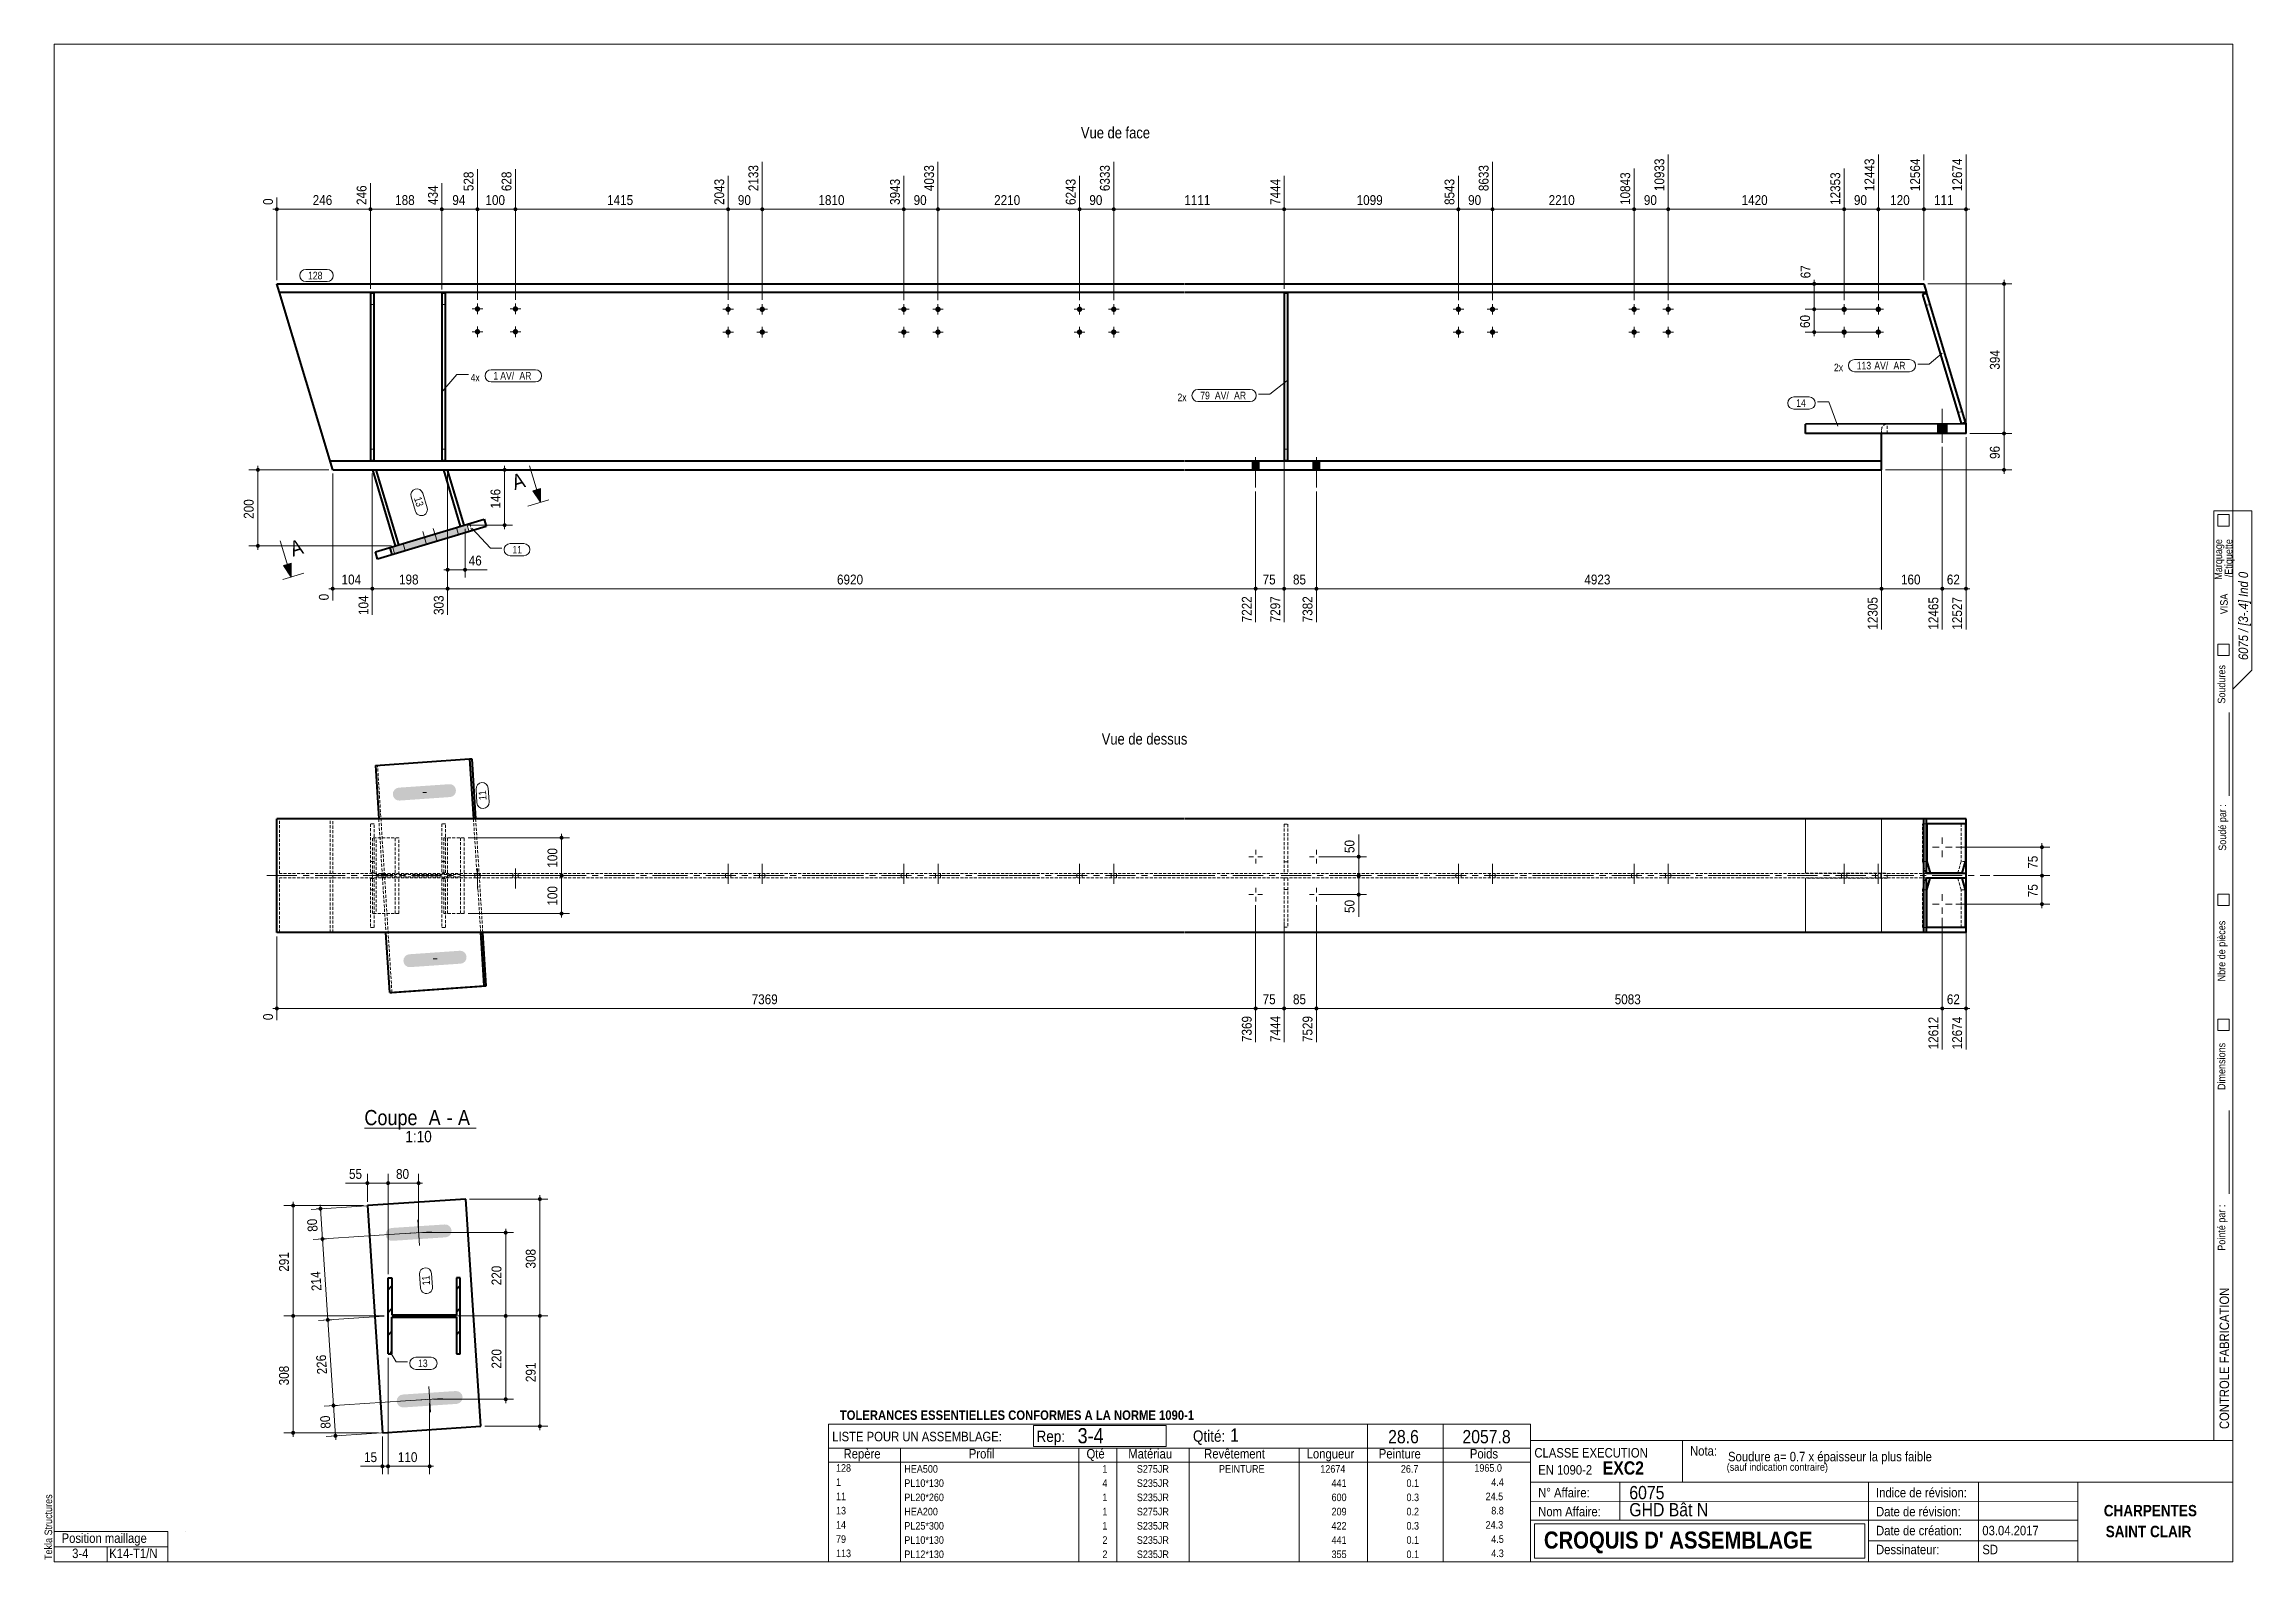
# Model space of a CAD drawing. Header units: millimetres. Extents: x 2 to 584, y 5 to 405.
import ezdxf

# ---------------------------------------------------------------- set-up
doc = ezdxf.new("R2010")
doc.units = ezdxf.units.MM
for name, pattern in [('AXES', [12.7, 7.9375, -1.5875, 1.5875, -1.5875]), ('CACHE2', [1.190625, 0.79375, -0.396875]), ('INTERROMPUX2', [9.525, 6.35, -3.175])]:
    doc.linetypes.add(name, pattern=pattern)
for name, color, linetype, lineweight in [('Autre type objet', 1, 'Continuous', 0), ('Axe', 1, 'Continuous', 0), ('Boulon', 7, 'Continuous', 0), ('Cache', 7, 'Continuous', 0), ('Cotation', 7, 'Continuous', 0), ('Couper', 6, 'Continuous', 0), ('Feuille dessin', 5, 'Continuous', 0), ('Piece', 2, 'Continuous', 0), ('Repère pièce', 3, 'Continuous', 0)]:
    doc.layers.add(name, color=color, linetype=linetype, lineweight=lineweight)
doc.styles.add('ARIAL', font='ARIAL.TTF')
doc.styles.add('ARIAL_BOLD', font='ARIALBD.TTF')
doc.styles.add('ARIAL_ITALIC', font='ARIALI.TTF')
doc.styles.add('ARIAL_NARROW', font='ARIAL.TTF')
doc.styles.add('COMIC_SANS_MS', font='COMIC.TTF')

# ---------------------------------------------------------------- blocks, each defined once
blk = doc.blocks.new('*A1')
at = {"layer": 'Piece', "color": 2, "linetype": 'Continuous', "lineweight": 40}
for p, q in [((92.996077, 76.729219), (93.996077, 77.729219)), ((110.996077, 76.813608), (111.996077, 77.813608)), ((92.996077, 70.757349), (93.996077, 71.757349)), ((97.699207, 69.488609), (98.349207, 70.138609)), ((103.671077, 69.488609), (104.321077, 70.138609)), ((109.642947, 69.488609), (110.292948, 70.138609)), ((110.996077, 70.841738), (111.996077, 71.841738)), ((92.996077, 64.785479), (93.996077, 65.785479)), ((110.996077, 64.869868), (111.996077, 65.869868)), ((111.911688, 59.813609), (111.988963, 59.890883))]:
    blk.add_line(p, q, dxfattribs=at)
blk = doc.blocks.new('*A2')
at = {"layer": 'Boulon'}
for points in [[(125.84, 335.24), (125.85, 335.28), (125.85, 335.31), (125.86, 335.35), (125.86, 335.38), (125.87, 335.41), (125.88, 335.45), (125.9, 335.48), (125.91, 335.51), (125.93, 335.54), (125.94, 335.57), (125.96, 335.6), (125.98, 335.63), (126, 335.65), (126.02, 335.68), (126.05, 335.71), (126.07, 335.73), (126.1, 335.75), (126.13, 335.77), (126.15, 335.79), (126.18, 335.81), (126.21, 335.83), (126.24, 335.84), (126.27, 335.86), (126.31, 335.87), (126.34, 335.88), (126.37, 335.89), (126.41, 335.9), (126.44, 335.9), (126.47, 335.91), (126.51, 335.91), (126.54, 335.91), (126.58, 335.91), (126.61, 335.91), (126.65, 335.9), (126.68, 335.9), (126.71, 335.89), (126.75, 335.88), (126.78, 335.87), (126.81, 335.86), (126.84, 335.84), (126.87, 335.83), (126.9, 335.81), (126.93, 335.79), (126.96, 335.77), (126.99, 335.75), (127.01, 335.73), (127.04, 335.71), (127.06, 335.68), (127.08, 335.65), (127.1, 335.63), (127.12, 335.6), (127.14, 335.57), (127.16, 335.54), (127.18, 335.51), (127.19, 335.48), (127.2, 335.45), (127.21, 335.41), (127.22, 335.38), (127.23, 335.35), (127.24, 335.31), (127.24, 335.28), (127.24, 335.24), (127.24, 335.21), (127.24, 335.18), (127.24, 335.14), (127.24, 335.11), (127.23, 335.07), (127.22, 335.04), (127.21, 335.01), (127.2, 334.97), (127.19, 334.94), (127.18, 334.91), (127.16, 334.88), (127.14, 334.85), (127.12, 334.82), (127.1, 334.79), (127.08, 334.77), (127.06, 334.74), (127.04, 334.72), (127.01, 334.69), (126.99, 334.67), (126.96, 334.65), (126.93, 334.63), (126.9, 334.61), (126.87, 334.59), (126.84, 334.58), (126.81, 334.56), (126.78, 334.55), (126.75, 334.54), (126.71, 334.53), (126.68, 334.52), (126.65, 334.52), (126.61, 334.51), (126.58, 334.51), (126.54, 334.51), (126.51, 334.51), (126.47, 334.51), (126.44, 334.52), (126.41, 334.52), (126.37, 334.53), (126.34, 334.54), (126.31, 334.55), (126.27, 334.56), (126.24, 334.58), (126.21, 334.59), (126.18, 334.61), (126.15, 334.63), (126.13, 334.65), (126.1, 334.67), (126.07, 334.69), (126.05, 334.72), (126.02, 334.74), (126, 334.77), (125.98, 334.79), (125.96, 334.82), (125.94, 334.85), (125.93, 334.88), (125.91, 334.91), (125.9, 334.94), (125.88, 334.97), (125.87, 335.01), (125.86, 335.04), (125.86, 335.07), (125.85, 335.11), (125.85, 335.14), (125.84, 335.18), (125.84, 335.21)], [(125.84, 329.24), (125.85, 329.28), (125.85, 329.31), (125.86, 329.35), (125.86, 329.38), (125.87, 329.41), (125.88, 329.45), (125.9, 329.48), (125.91, 329.51), (125.93, 329.54), (125.94, 329.57), (125.96, 329.6), (125.98, 329.63), (126, 329.65), (126.02, 329.68), (126.05, 329.71), (126.07, 329.73), (126.1, 329.75), (126.13, 329.77), (126.15, 329.79), (126.18, 329.81), (126.21, 329.83), (126.24, 329.84), (126.27, 329.86), (126.31, 329.87), (126.34, 329.88), (126.37, 329.89), (126.41, 329.9), (126.44, 329.9), (126.47, 329.91), (126.51, 329.91), (126.54, 329.91), (126.58, 329.91), (126.61, 329.91), (126.65, 329.9), (126.68, 329.9), (126.71, 329.89), (126.75, 329.88), (126.78, 329.87), (126.81, 329.86), (126.84, 329.84), (126.87, 329.83), (126.9, 329.81), (126.93, 329.79), (126.96, 329.77), (126.99, 329.75), (127.01, 329.73), (127.04, 329.71), (127.06, 329.68), (127.08, 329.65), (127.1, 329.63), (127.12, 329.6), (127.14, 329.57), (127.16, 329.54), (127.18, 329.51), (127.19, 329.48), (127.2, 329.45), (127.21, 329.41), (127.22, 329.38), (127.23, 329.35), (127.24, 329.31), (127.24, 329.28), (127.24, 329.24), (127.24, 329.21), (127.24, 329.18), (127.24, 329.14), (127.24, 329.11), (127.23, 329.07), (127.22, 329.04), (127.21, 329.01), (127.2, 328.97), (127.19, 328.94), (127.18, 328.91), (127.16, 328.88), (127.14, 328.85), (127.12, 328.82), (127.1, 328.79), (127.08, 328.77), (127.06, 328.74), (127.04, 328.72), (127.01, 328.69), (126.99, 328.67), (126.96, 328.65), (126.93, 328.63), (126.9, 328.61), (126.87, 328.59), (126.84, 328.58), (126.81, 328.56), (126.78, 328.55), (126.75, 328.54), (126.71, 328.53), (126.68, 328.52), (126.65, 328.52), (126.61, 328.51), (126.58, 328.51), (126.54, 328.51), (126.51, 328.51), (126.47, 328.51), (126.44, 328.52), (126.41, 328.52), (126.37, 328.53), (126.34, 328.54), (126.31, 328.55), (126.27, 328.56), (126.24, 328.58), (126.21, 328.59), (126.18, 328.61), (126.15, 328.63), (126.13, 328.65), (126.1, 328.67), (126.07, 328.69), (126.05, 328.72), (126.02, 328.74), (126, 328.77), (125.98, 328.79), (125.96, 328.82), (125.94, 328.85), (125.93, 328.88), (125.91, 328.91), (125.9, 328.94), (125.88, 328.97), (125.87, 329.01), (125.86, 329.04), (125.86, 329.07), (125.85, 329.11), (125.85, 329.14), (125.84, 329.18), (125.84, 329.21)]]:
    blk.add_hatch(color=256, dxfattribs=at).paths.add_polyline_path(points, flags=17)
at = {"layer": 'Boulon', "linetype": 'Continuous', "lineweight": 0}
for p, q in [((125.14, 335.21), (127.94, 335.21)), ((126.54, 336.61), (126.54, 333.81)), ((125.14, 329.21), (127.94, 329.21)), ((126.54, 330.61), (126.54, 327.81))]:
    blk.add_line(p, q, dxfattribs=at)
blk = doc.blocks.new('*A3')
at = {"layer": 'Boulon'}
for points in [[(115.84, 335.24), (115.85, 335.28), (115.85, 335.31), (115.86, 335.35), (115.86, 335.38), (115.87, 335.41), (115.88, 335.45), (115.9, 335.48), (115.91, 335.51), (115.93, 335.54), (115.94, 335.57), (115.96, 335.6), (115.98, 335.63), (116, 335.65), (116.02, 335.68), (116.05, 335.71), (116.07, 335.73), (116.1, 335.75), (116.13, 335.77), (116.15, 335.79), (116.18, 335.81), (116.21, 335.83), (116.24, 335.84), (116.27, 335.86), (116.31, 335.87), (116.34, 335.88), (116.37, 335.89), (116.41, 335.9), (116.44, 335.9), (116.47, 335.91), (116.51, 335.91), (116.54, 335.91), (116.58, 335.91), (116.61, 335.91), (116.65, 335.9), (116.68, 335.9), (116.71, 335.89), (116.75, 335.88), (116.78, 335.87), (116.81, 335.86), (116.84, 335.84), (116.87, 335.83), (116.9, 335.81), (116.93, 335.79), (116.96, 335.77), (116.99, 335.75), (117.01, 335.73), (117.04, 335.71), (117.06, 335.68), (117.08, 335.65), (117.11, 335.63), (117.12, 335.6), (117.14, 335.57), (117.16, 335.54), (117.18, 335.51), (117.19, 335.48), (117.2, 335.45), (117.21, 335.41), (117.22, 335.38), (117.23, 335.35), (117.24, 335.31), (117.24, 335.28), (117.24, 335.24), (117.24, 335.21), (117.24, 335.18), (117.24, 335.14), (117.24, 335.11), (117.23, 335.07), (117.22, 335.04), (117.21, 335.01), (117.2, 334.97), (117.19, 334.94), (117.18, 334.91), (117.16, 334.88), (117.14, 334.85), (117.12, 334.82), (117.11, 334.79), (117.08, 334.77), (117.06, 334.74), (117.04, 334.72), (117.01, 334.69), (116.99, 334.67), (116.96, 334.65), (116.93, 334.63), (116.9, 334.61), (116.87, 334.59), (116.84, 334.58), (116.81, 334.56), (116.78, 334.55), (116.75, 334.54), (116.71, 334.53), (116.68, 334.52), (116.65, 334.52), (116.61, 334.51), (116.58, 334.51), (116.54, 334.51), (116.51, 334.51), (116.47, 334.51), (116.44, 334.52), (116.41, 334.52), (116.37, 334.53), (116.34, 334.54), (116.31, 334.55), (116.27, 334.56), (116.24, 334.58), (116.21, 334.59), (116.18, 334.61), (116.15, 334.63), (116.13, 334.65), (116.1, 334.67), (116.07, 334.69), (116.05, 334.72), (116.02, 334.74), (116, 334.77), (115.98, 334.79), (115.96, 334.82), (115.94, 334.85), (115.93, 334.88), (115.91, 334.91), (115.9, 334.94), (115.88, 334.97), (115.87, 335.01), (115.86, 335.04), (115.86, 335.07), (115.85, 335.11), (115.85, 335.14), (115.84, 335.18), (115.84, 335.21)], [(115.84, 329.24), (115.85, 329.28), (115.85, 329.31), (115.86, 329.35), (115.86, 329.38), (115.87, 329.41), (115.88, 329.45), (115.9, 329.48), (115.91, 329.51), (115.93, 329.54), (115.94, 329.57), (115.96, 329.6), (115.98, 329.63), (116, 329.65), (116.02, 329.68), (116.05, 329.71), (116.07, 329.73), (116.1, 329.75), (116.13, 329.77), (116.15, 329.79), (116.18, 329.81), (116.21, 329.83), (116.24, 329.84), (116.27, 329.86), (116.31, 329.87), (116.34, 329.88), (116.37, 329.89), (116.41, 329.9), (116.44, 329.9), (116.47, 329.91), (116.51, 329.91), (116.54, 329.91), (116.58, 329.91), (116.61, 329.91), (116.65, 329.9), (116.68, 329.9), (116.71, 329.89), (116.75, 329.88), (116.78, 329.87), (116.81, 329.86), (116.84, 329.84), (116.87, 329.83), (116.9, 329.81), (116.93, 329.79), (116.96, 329.77), (116.99, 329.75), (117.01, 329.73), (117.04, 329.71), (117.06, 329.68), (117.08, 329.65), (117.11, 329.63), (117.12, 329.6), (117.14, 329.57), (117.16, 329.54), (117.18, 329.51), (117.19, 329.48), (117.2, 329.45), (117.21, 329.41), (117.22, 329.38), (117.23, 329.35), (117.24, 329.31), (117.24, 329.28), (117.24, 329.24), (117.24, 329.21), (117.24, 329.18), (117.24, 329.14), (117.24, 329.11), (117.23, 329.07), (117.22, 329.04), (117.21, 329.01), (117.2, 328.97), (117.19, 328.94), (117.18, 328.91), (117.16, 328.88), (117.14, 328.85), (117.12, 328.82), (117.11, 328.79), (117.08, 328.77), (117.06, 328.74), (117.04, 328.72), (117.01, 328.69), (116.99, 328.67), (116.96, 328.65), (116.93, 328.63), (116.9, 328.61), (116.87, 328.59), (116.84, 328.58), (116.81, 328.56), (116.78, 328.55), (116.75, 328.54), (116.71, 328.53), (116.68, 328.52), (116.65, 328.52), (116.61, 328.51), (116.58, 328.51), (116.54, 328.51), (116.51, 328.51), (116.47, 328.51), (116.44, 328.52), (116.41, 328.52), (116.37, 328.53), (116.34, 328.54), (116.31, 328.55), (116.27, 328.56), (116.24, 328.58), (116.21, 328.59), (116.18, 328.61), (116.15, 328.63), (116.13, 328.65), (116.1, 328.67), (116.07, 328.69), (116.05, 328.72), (116.02, 328.74), (116, 328.77), (115.98, 328.79), (115.96, 328.82), (115.94, 328.85), (115.93, 328.88), (115.91, 328.91), (115.9, 328.94), (115.88, 328.97), (115.87, 329.01), (115.86, 329.04), (115.86, 329.07), (115.85, 329.11), (115.85, 329.14), (115.84, 329.18), (115.84, 329.21)]]:
    blk.add_hatch(color=256, dxfattribs=at).paths.add_polyline_path(points, flags=17)
at = {"layer": 'Boulon', "linetype": 'Continuous', "lineweight": 0}
for p, q in [((115.14, 335.21), (117.94, 335.21)), ((116.54, 336.61), (116.54, 333.81)), ((115.14, 329.21), (117.94, 329.21)), ((116.54, 330.61), (116.54, 327.81))]:
    blk.add_line(p, q, dxfattribs=at)
blk = doc.blocks.new('*A4')
at = {"layer": 'Boulon'}
for points in [[(192.28, 335.08), (192.28, 335.04), (192.27, 335.01), (192.27, 334.97), (192.26, 334.94), (192.25, 334.91), (192.24, 334.87), (192.23, 334.84), (192.21, 334.81), (192.2, 334.78), (192.18, 334.75), (192.16, 334.72), (192.14, 334.69), (192.12, 334.67), (192.1, 334.64), (192.07, 334.62), (192.05, 334.59), (192.02, 334.57), (192, 334.55), (191.97, 334.53), (191.94, 334.51), (191.91, 334.49), (191.88, 334.48), (191.85, 334.46), (191.82, 334.45), (191.78, 334.44), (191.75, 334.43), (191.72, 334.42), (191.68, 334.42), (191.65, 334.41), (191.61, 334.41), (191.58, 334.41), (191.55, 334.41), (191.51, 334.41), (191.48, 334.42), (191.44, 334.42), (191.41, 334.43), (191.38, 334.44), (191.34, 334.45), (191.31, 334.46), (191.28, 334.48), (191.25, 334.49), (191.22, 334.51), (191.19, 334.53), (191.16, 334.55), (191.14, 334.57), (191.11, 334.59), (191.08, 334.62), (191.06, 334.64), (191.04, 334.67), (191.02, 334.69), (191, 334.72), (190.98, 334.75), (190.96, 334.78), (190.95, 334.81), (190.93, 334.84), (190.92, 334.87), (190.91, 334.91), (190.9, 334.94), (190.89, 334.97), (190.89, 335.01), (190.88, 335.04), (190.88, 335.08), (190.88, 335.11), (190.88, 335.14), (190.88, 335.18), (190.89, 335.21), (190.89, 335.25), (190.9, 335.28), (190.91, 335.31), (190.92, 335.35), (190.93, 335.38), (190.95, 335.41), (190.96, 335.44), (190.98, 335.47), (191, 335.5), (191.02, 335.53), (191.04, 335.55), (191.06, 335.58), (191.08, 335.61), (191.11, 335.63), (191.14, 335.65), (191.16, 335.67), (191.19, 335.69), (191.22, 335.71), (191.25, 335.73), (191.28, 335.74), (191.31, 335.76), (191.34, 335.77), (191.38, 335.78), (191.41, 335.79), (191.44, 335.8), (191.48, 335.8), (191.51, 335.81), (191.55, 335.81), (191.58, 335.81), (191.61, 335.81), (191.65, 335.81), (191.68, 335.8), (191.72, 335.8), (191.75, 335.79), (191.78, 335.78), (191.82, 335.77), (191.85, 335.76), (191.88, 335.74), (191.91, 335.73), (191.94, 335.71), (191.97, 335.69), (192, 335.67), (192.02, 335.65), (192.05, 335.63), (192.07, 335.61), (192.1, 335.58), (192.12, 335.55), (192.14, 335.53), (192.16, 335.5), (192.18, 335.47), (192.2, 335.44), (192.21, 335.41), (192.23, 335.38), (192.24, 335.35), (192.25, 335.31), (192.26, 335.28), (192.27, 335.25), (192.27, 335.21), (192.28, 335.18), (192.28, 335.14), (192.28, 335.11)], [(192.28, 329.08), (192.28, 329.04), (192.27, 329.01), (192.27, 328.97), (192.26, 328.94), (192.25, 328.91), (192.24, 328.87), (192.23, 328.84), (192.21, 328.81), (192.2, 328.78), (192.18, 328.75), (192.16, 328.72), (192.14, 328.69), (192.12, 328.67), (192.1, 328.64), (192.07, 328.62), (192.05, 328.59), (192.02, 328.57), (192, 328.55), (191.97, 328.53), (191.94, 328.51), (191.91, 328.49), (191.88, 328.48), (191.85, 328.46), (191.82, 328.45), (191.78, 328.44), (191.75, 328.43), (191.72, 328.42), (191.68, 328.42), (191.65, 328.41), (191.61, 328.41), (191.58, 328.41), (191.55, 328.41), (191.51, 328.41), (191.48, 328.42), (191.44, 328.42), (191.41, 328.43), (191.38, 328.44), (191.34, 328.45), (191.31, 328.46), (191.28, 328.48), (191.25, 328.49), (191.22, 328.51), (191.19, 328.53), (191.16, 328.55), (191.14, 328.57), (191.11, 328.59), (191.08, 328.62), (191.06, 328.64), (191.04, 328.67), (191.02, 328.69), (191, 328.72), (190.98, 328.75), (190.96, 328.78), (190.95, 328.81), (190.93, 328.84), (190.92, 328.87), (190.91, 328.91), (190.9, 328.94), (190.89, 328.97), (190.89, 329.01), (190.88, 329.04), (190.88, 329.08), (190.88, 329.11), (190.88, 329.14), (190.88, 329.18), (190.89, 329.21), (190.89, 329.25), (190.9, 329.28), (190.91, 329.31), (190.92, 329.35), (190.93, 329.38), (190.95, 329.41), (190.96, 329.44), (190.98, 329.47), (191, 329.5), (191.02, 329.53), (191.04, 329.55), (191.06, 329.58), (191.08, 329.61), (191.11, 329.63), (191.14, 329.65), (191.16, 329.67), (191.19, 329.69), (191.22, 329.71), (191.25, 329.73), (191.28, 329.74), (191.31, 329.76), (191.34, 329.77), (191.38, 329.78), (191.41, 329.79), (191.44, 329.8), (191.48, 329.8), (191.51, 329.81), (191.55, 329.81), (191.58, 329.81), (191.61, 329.81), (191.65, 329.81), (191.68, 329.8), (191.72, 329.8), (191.75, 329.79), (191.78, 329.78), (191.82, 329.77), (191.85, 329.76), (191.88, 329.74), (191.91, 329.73), (191.94, 329.71), (191.97, 329.69), (192, 329.67), (192.02, 329.65), (192.05, 329.63), (192.07, 329.61), (192.1, 329.58), (192.12, 329.55), (192.14, 329.53), (192.16, 329.5), (192.18, 329.47), (192.2, 329.44), (192.21, 329.41), (192.23, 329.38), (192.24, 329.35), (192.25, 329.31), (192.26, 329.28), (192.27, 329.25), (192.27, 329.21), (192.28, 329.18), (192.28, 329.14), (192.28, 329.11)]]:
    blk.add_hatch(color=256, dxfattribs=at).paths.add_polyline_path(points, flags=17)
at = {"layer": 'Boulon', "linetype": 'Continuous', "lineweight": 0}
for p, q in [((190.18, 335.11), (192.98, 335.11)), ((191.58, 336.51), (191.58, 333.71)), ((190.18, 329.11), (192.98, 329.11)), ((191.58, 330.51), (191.58, 327.71))]:
    blk.add_line(p, q, dxfattribs=at)
blk = doc.blocks.new('*A5')
at = {"layer": 'Boulon'}
for points in [[(183.28, 335.08), (183.28, 335.04), (183.27, 335.01), (183.27, 334.97), (183.26, 334.94), (183.25, 334.91), (183.24, 334.87), (183.23, 334.84), (183.21, 334.81), (183.2, 334.78), (183.18, 334.75), (183.16, 334.72), (183.14, 334.69), (183.12, 334.67), (183.1, 334.64), (183.07, 334.62), (183.05, 334.59), (183.02, 334.57), (183, 334.55), (182.97, 334.53), (182.94, 334.51), (182.91, 334.49), (182.88, 334.48), (182.85, 334.46), (182.82, 334.45), (182.78, 334.44), (182.75, 334.43), (182.72, 334.42), (182.68, 334.42), (182.65, 334.41), (182.61, 334.41), (182.58, 334.41), (182.55, 334.41), (182.51, 334.41), (182.48, 334.42), (182.44, 334.42), (182.41, 334.43), (182.38, 334.44), (182.34, 334.45), (182.31, 334.46), (182.28, 334.48), (182.25, 334.49), (182.22, 334.51), (182.19, 334.53), (182.16, 334.55), (182.14, 334.57), (182.11, 334.59), (182.08, 334.62), (182.06, 334.64), (182.04, 334.67), (182.02, 334.69), (182, 334.72), (181.98, 334.75), (181.96, 334.78), (181.95, 334.81), (181.93, 334.84), (181.92, 334.87), (181.91, 334.91), (181.9, 334.94), (181.89, 334.97), (181.89, 335.01), (181.88, 335.04), (181.88, 335.08), (181.88, 335.11), (181.88, 335.14), (181.88, 335.18), (181.89, 335.21), (181.89, 335.25), (181.9, 335.28), (181.91, 335.31), (181.92, 335.35), (181.93, 335.38), (181.95, 335.41), (181.96, 335.44), (181.98, 335.47), (182, 335.5), (182.02, 335.53), (182.04, 335.55), (182.06, 335.58), (182.08, 335.61), (182.11, 335.63), (182.14, 335.65), (182.16, 335.67), (182.19, 335.69), (182.22, 335.71), (182.25, 335.73), (182.28, 335.74), (182.31, 335.76), (182.34, 335.77), (182.38, 335.78), (182.41, 335.79), (182.44, 335.8), (182.48, 335.8), (182.51, 335.81), (182.55, 335.81), (182.58, 335.81), (182.61, 335.81), (182.65, 335.81), (182.68, 335.8), (182.72, 335.8), (182.75, 335.79), (182.78, 335.78), (182.82, 335.77), (182.85, 335.76), (182.88, 335.74), (182.91, 335.73), (182.94, 335.71), (182.97, 335.69), (183, 335.67), (183.02, 335.65), (183.05, 335.63), (183.07, 335.61), (183.1, 335.58), (183.12, 335.55), (183.14, 335.53), (183.16, 335.5), (183.18, 335.47), (183.2, 335.44), (183.21, 335.41), (183.23, 335.38), (183.24, 335.35), (183.25, 335.31), (183.26, 335.28), (183.27, 335.25), (183.27, 335.21), (183.28, 335.18), (183.28, 335.14), (183.28, 335.11)], [(183.28, 329.08), (183.28, 329.04), (183.27, 329.01), (183.27, 328.97), (183.26, 328.94), (183.25, 328.91), (183.24, 328.87), (183.23, 328.84), (183.21, 328.81), (183.2, 328.78), (183.18, 328.75), (183.16, 328.72), (183.14, 328.69), (183.12, 328.67), (183.1, 328.64), (183.07, 328.62), (183.05, 328.59), (183.02, 328.57), (183, 328.55), (182.97, 328.53), (182.94, 328.51), (182.91, 328.49), (182.88, 328.48), (182.85, 328.46), (182.82, 328.45), (182.78, 328.44), (182.75, 328.43), (182.72, 328.42), (182.68, 328.42), (182.65, 328.41), (182.61, 328.41), (182.58, 328.41), (182.55, 328.41), (182.51, 328.41), (182.48, 328.42), (182.44, 328.42), (182.41, 328.43), (182.38, 328.44), (182.34, 328.45), (182.31, 328.46), (182.28, 328.48), (182.25, 328.49), (182.22, 328.51), (182.19, 328.53), (182.16, 328.55), (182.14, 328.57), (182.11, 328.59), (182.08, 328.62), (182.06, 328.64), (182.04, 328.67), (182.02, 328.69), (182, 328.72), (181.98, 328.75), (181.96, 328.78), (181.95, 328.81), (181.93, 328.84), (181.92, 328.87), (181.91, 328.91), (181.9, 328.94), (181.89, 328.97), (181.89, 329.01), (181.88, 329.04), (181.88, 329.08), (181.88, 329.11), (181.88, 329.14), (181.88, 329.18), (181.89, 329.21), (181.89, 329.25), (181.9, 329.28), (181.91, 329.31), (181.92, 329.35), (181.93, 329.38), (181.95, 329.41), (181.96, 329.44), (181.98, 329.47), (182, 329.5), (182.02, 329.53), (182.04, 329.55), (182.06, 329.58), (182.08, 329.61), (182.11, 329.63), (182.14, 329.65), (182.16, 329.67), (182.19, 329.69), (182.22, 329.71), (182.25, 329.73), (182.28, 329.74), (182.31, 329.76), (182.34, 329.77), (182.38, 329.78), (182.41, 329.79), (182.44, 329.8), (182.48, 329.8), (182.51, 329.81), (182.55, 329.81), (182.58, 329.81), (182.61, 329.81), (182.65, 329.81), (182.68, 329.8), (182.72, 329.8), (182.75, 329.79), (182.78, 329.78), (182.82, 329.77), (182.85, 329.76), (182.88, 329.74), (182.91, 329.73), (182.94, 329.71), (182.97, 329.69), (183, 329.67), (183.02, 329.65), (183.05, 329.63), (183.07, 329.61), (183.1, 329.58), (183.12, 329.55), (183.14, 329.53), (183.16, 329.5), (183.18, 329.47), (183.2, 329.44), (183.21, 329.41), (183.23, 329.38), (183.24, 329.35), (183.25, 329.31), (183.26, 329.28), (183.27, 329.25), (183.27, 329.21), (183.28, 329.18), (183.28, 329.14), (183.28, 329.11)]]:
    blk.add_hatch(color=256, dxfattribs=at).paths.add_polyline_path(points, flags=17)
at = {"layer": 'Boulon', "linetype": 'Continuous', "lineweight": 0}
for p, q in [((181.18, 335.11), (183.98, 335.11)), ((182.58, 336.51), (182.58, 333.71)), ((181.18, 329.11), (183.98, 329.11)), ((182.58, 330.51), (182.58, 327.71))]:
    blk.add_line(p, q, dxfattribs=at)
blk = doc.blocks.new('*A6')
at = {"layer": 'Boulon'}
for points in [[(430.95, 335.08), (430.95, 335.04), (430.95, 335.01), (430.94, 334.97), (430.93, 334.94), (430.93, 334.91), (430.91, 334.87), (430.9, 334.84), (430.89, 334.81), (430.87, 334.78), (430.86, 334.75), (430.84, 334.72), (430.82, 334.69), (430.8, 334.67), (430.77, 334.64), (430.75, 334.62), (430.73, 334.59), (430.7, 334.57), (430.67, 334.55), (430.64, 334.53), (430.62, 334.51), (430.59, 334.49), (430.55, 334.48), (430.52, 334.46), (430.49, 334.45), (430.46, 334.44), (430.43, 334.43), (430.39, 334.42), (430.36, 334.42), (430.32, 334.41), (430.29, 334.41), (430.26, 334.41), (430.22, 334.41), (430.19, 334.41), (430.15, 334.42), (430.12, 334.42), (430.09, 334.43), (430.05, 334.44), (430.02, 334.45), (429.99, 334.46), (429.96, 334.48), (429.93, 334.49), (429.9, 334.51), (429.87, 334.53), (429.84, 334.55), (429.81, 334.57), (429.79, 334.59), (429.76, 334.62), (429.74, 334.64), (429.71, 334.67), (429.69, 334.69), (429.67, 334.72), (429.65, 334.75), (429.64, 334.78), (429.62, 334.81), (429.61, 334.84), (429.6, 334.87), (429.59, 334.91), (429.58, 334.94), (429.57, 334.97), (429.56, 335.01), (429.56, 335.04), (429.56, 335.08), (429.56, 335.11), (429.56, 335.14), (429.56, 335.18), (429.56, 335.21), (429.57, 335.25), (429.58, 335.28), (429.59, 335.31), (429.6, 335.35), (429.61, 335.38), (429.62, 335.41), (429.64, 335.44), (429.65, 335.47), (429.67, 335.5), (429.69, 335.53), (429.71, 335.55), (429.74, 335.58), (429.76, 335.61), (429.79, 335.63), (429.81, 335.65), (429.84, 335.67), (429.87, 335.69), (429.9, 335.71), (429.93, 335.73), (429.96, 335.74), (429.99, 335.76), (430.02, 335.77), (430.05, 335.78), (430.09, 335.79), (430.12, 335.8), (430.15, 335.8), (430.19, 335.81), (430.22, 335.81), (430.26, 335.81), (430.29, 335.81), (430.32, 335.81), (430.36, 335.8), (430.39, 335.8), (430.43, 335.79), (430.46, 335.78), (430.49, 335.77), (430.52, 335.76), (430.55, 335.74), (430.59, 335.73), (430.62, 335.71), (430.64, 335.69), (430.67, 335.67), (430.7, 335.65), (430.73, 335.63), (430.75, 335.61), (430.77, 335.58), (430.8, 335.55), (430.82, 335.53), (430.84, 335.5), (430.86, 335.47), (430.87, 335.44), (430.89, 335.41), (430.9, 335.38), (430.91, 335.35), (430.93, 335.31), (430.93, 335.28), (430.94, 335.25), (430.95, 335.21), (430.95, 335.18), (430.95, 335.14), (430.96, 335.11)], [(430.95, 329.08), (430.95, 329.04), (430.95, 329.01), (430.94, 328.97), (430.93, 328.94), (430.93, 328.91), (430.91, 328.87), (430.9, 328.84), (430.89, 328.81), (430.87, 328.78), (430.86, 328.75), (430.84, 328.72), (430.82, 328.69), (430.8, 328.67), (430.77, 328.64), (430.75, 328.62), (430.73, 328.59), (430.7, 328.57), (430.67, 328.55), (430.64, 328.53), (430.62, 328.51), (430.59, 328.49), (430.55, 328.48), (430.52, 328.46), (430.49, 328.45), (430.46, 328.44), (430.43, 328.43), (430.39, 328.42), (430.36, 328.42), (430.32, 328.41), (430.29, 328.41), (430.26, 328.41), (430.22, 328.41), (430.19, 328.41), (430.15, 328.42), (430.12, 328.42), (430.09, 328.43), (430.05, 328.44), (430.02, 328.45), (429.99, 328.46), (429.96, 328.48), (429.93, 328.49), (429.9, 328.51), (429.87, 328.53), (429.84, 328.55), (429.81, 328.57), (429.79, 328.59), (429.76, 328.62), (429.74, 328.64), (429.71, 328.67), (429.69, 328.69), (429.67, 328.72), (429.65, 328.75), (429.64, 328.78), (429.62, 328.81), (429.61, 328.84), (429.6, 328.87), (429.59, 328.91), (429.58, 328.94), (429.57, 328.97), (429.56, 329.01), (429.56, 329.04), (429.56, 329.08), (429.56, 329.11), (429.56, 329.14), (429.56, 329.18), (429.56, 329.21), (429.57, 329.25), (429.58, 329.28), (429.59, 329.31), (429.6, 329.35), (429.61, 329.38), (429.62, 329.41), (429.64, 329.44), (429.65, 329.47), (429.67, 329.5), (429.69, 329.53), (429.71, 329.55), (429.74, 329.58), (429.76, 329.61), (429.79, 329.63), (429.81, 329.65), (429.84, 329.67), (429.87, 329.69), (429.9, 329.71), (429.93, 329.73), (429.96, 329.74), (429.99, 329.76), (430.02, 329.77), (430.05, 329.78), (430.09, 329.79), (430.12, 329.8), (430.15, 329.8), (430.19, 329.81), (430.22, 329.81), (430.26, 329.81), (430.29, 329.81), (430.32, 329.81), (430.36, 329.8), (430.39, 329.8), (430.43, 329.79), (430.46, 329.78), (430.49, 329.77), (430.52, 329.76), (430.55, 329.74), (430.59, 329.73), (430.62, 329.71), (430.64, 329.69), (430.67, 329.67), (430.7, 329.65), (430.73, 329.63), (430.75, 329.61), (430.77, 329.58), (430.8, 329.55), (430.82, 329.53), (430.84, 329.5), (430.86, 329.47), (430.87, 329.44), (430.89, 329.41), (430.9, 329.38), (430.91, 329.35), (430.93, 329.31), (430.93, 329.28), (430.94, 329.25), (430.95, 329.21), (430.95, 329.18), (430.95, 329.14), (430.96, 329.11)]]:
    blk.add_hatch(color=256, dxfattribs=at).paths.add_polyline_path(points, flags=17)
at = {"layer": 'Boulon', "linetype": 'Continuous', "lineweight": 0}
for p, q in [((428.86, 335.11), (431.66, 335.11)), ((430.26, 336.51), (430.26, 333.71)), ((428.86, 329.11), (431.66, 329.11)), ((430.26, 330.51), (430.26, 327.71))]:
    blk.add_line(p, q, dxfattribs=at)
blk = doc.blocks.new('*A7')
at = {"layer": 'Boulon'}
for points in [[(421.95, 335.08), (421.95, 335.04), (421.95, 335.01), (421.94, 334.97), (421.93, 334.94), (421.93, 334.91), (421.91, 334.87), (421.9, 334.84), (421.89, 334.81), (421.87, 334.78), (421.86, 334.75), (421.84, 334.72), (421.82, 334.69), (421.8, 334.67), (421.77, 334.64), (421.75, 334.62), (421.73, 334.59), (421.7, 334.57), (421.67, 334.55), (421.64, 334.53), (421.62, 334.51), (421.59, 334.49), (421.55, 334.48), (421.52, 334.46), (421.49, 334.45), (421.46, 334.44), (421.43, 334.43), (421.39, 334.42), (421.36, 334.42), (421.32, 334.41), (421.29, 334.41), (421.26, 334.41), (421.22, 334.41), (421.19, 334.41), (421.15, 334.42), (421.12, 334.42), (421.09, 334.43), (421.05, 334.44), (421.02, 334.45), (420.99, 334.46), (420.96, 334.48), (420.93, 334.49), (420.9, 334.51), (420.87, 334.53), (420.84, 334.55), (420.81, 334.57), (420.79, 334.59), (420.76, 334.62), (420.74, 334.64), (420.71, 334.67), (420.69, 334.69), (420.67, 334.72), (420.65, 334.75), (420.64, 334.78), (420.62, 334.81), (420.61, 334.84), (420.6, 334.87), (420.59, 334.91), (420.58, 334.94), (420.57, 334.97), (420.56, 335.01), (420.56, 335.04), (420.56, 335.08), (420.56, 335.11), (420.56, 335.14), (420.56, 335.18), (420.56, 335.21), (420.57, 335.25), (420.58, 335.28), (420.59, 335.31), (420.6, 335.35), (420.61, 335.38), (420.62, 335.41), (420.64, 335.44), (420.65, 335.47), (420.67, 335.5), (420.69, 335.53), (420.71, 335.55), (420.74, 335.58), (420.76, 335.61), (420.79, 335.63), (420.81, 335.65), (420.84, 335.67), (420.87, 335.69), (420.9, 335.71), (420.93, 335.73), (420.96, 335.74), (420.99, 335.76), (421.02, 335.77), (421.05, 335.78), (421.09, 335.79), (421.12, 335.8), (421.15, 335.8), (421.19, 335.81), (421.22, 335.81), (421.26, 335.81), (421.29, 335.81), (421.32, 335.81), (421.36, 335.8), (421.39, 335.8), (421.43, 335.79), (421.46, 335.78), (421.49, 335.77), (421.52, 335.76), (421.55, 335.74), (421.59, 335.73), (421.62, 335.71), (421.64, 335.69), (421.67, 335.67), (421.7, 335.65), (421.73, 335.63), (421.75, 335.61), (421.77, 335.58), (421.8, 335.55), (421.82, 335.53), (421.84, 335.5), (421.86, 335.47), (421.87, 335.44), (421.89, 335.41), (421.9, 335.38), (421.91, 335.35), (421.93, 335.31), (421.93, 335.28), (421.94, 335.25), (421.95, 335.21), (421.95, 335.18), (421.95, 335.14), (421.96, 335.11)], [(421.95, 329.08), (421.95, 329.04), (421.95, 329.01), (421.94, 328.97), (421.93, 328.94), (421.93, 328.91), (421.91, 328.87), (421.9, 328.84), (421.89, 328.81), (421.87, 328.78), (421.86, 328.75), (421.84, 328.72), (421.82, 328.69), (421.8, 328.67), (421.77, 328.64), (421.75, 328.62), (421.73, 328.59), (421.7, 328.57), (421.67, 328.55), (421.64, 328.53), (421.62, 328.51), (421.59, 328.49), (421.55, 328.48), (421.52, 328.46), (421.49, 328.45), (421.46, 328.44), (421.43, 328.43), (421.39, 328.42), (421.36, 328.42), (421.32, 328.41), (421.29, 328.41), (421.26, 328.41), (421.22, 328.41), (421.19, 328.41), (421.15, 328.42), (421.12, 328.42), (421.09, 328.43), (421.05, 328.44), (421.02, 328.45), (420.99, 328.46), (420.96, 328.48), (420.93, 328.49), (420.9, 328.51), (420.87, 328.53), (420.84, 328.55), (420.81, 328.57), (420.79, 328.59), (420.76, 328.62), (420.74, 328.64), (420.71, 328.67), (420.69, 328.69), (420.67, 328.72), (420.65, 328.75), (420.64, 328.78), (420.62, 328.81), (420.61, 328.84), (420.6, 328.87), (420.59, 328.91), (420.58, 328.94), (420.57, 328.97), (420.56, 329.01), (420.56, 329.04), (420.56, 329.08), (420.56, 329.11), (420.56, 329.14), (420.56, 329.18), (420.56, 329.21), (420.57, 329.25), (420.58, 329.28), (420.59, 329.31), (420.6, 329.35), (420.61, 329.38), (420.62, 329.41), (420.64, 329.44), (420.65, 329.47), (420.67, 329.5), (420.69, 329.53), (420.71, 329.55), (420.74, 329.58), (420.76, 329.61), (420.79, 329.63), (420.81, 329.65), (420.84, 329.67), (420.87, 329.69), (420.9, 329.71), (420.93, 329.73), (420.96, 329.74), (420.99, 329.76), (421.02, 329.77), (421.05, 329.78), (421.09, 329.79), (421.12, 329.8), (421.15, 329.8), (421.19, 329.81), (421.22, 329.81), (421.26, 329.81), (421.29, 329.81), (421.32, 329.81), (421.36, 329.8), (421.39, 329.8), (421.43, 329.79), (421.46, 329.78), (421.49, 329.77), (421.52, 329.76), (421.55, 329.74), (421.59, 329.73), (421.62, 329.71), (421.64, 329.69), (421.67, 329.67), (421.7, 329.65), (421.73, 329.63), (421.75, 329.61), (421.77, 329.58), (421.8, 329.55), (421.82, 329.53), (421.84, 329.5), (421.86, 329.47), (421.87, 329.44), (421.89, 329.41), (421.9, 329.38), (421.91, 329.35), (421.93, 329.31), (421.93, 329.28), (421.94, 329.25), (421.95, 329.21), (421.95, 329.18), (421.95, 329.14), (421.96, 329.11)]]:
    blk.add_hatch(color=256, dxfattribs=at).paths.add_polyline_path(points, flags=17)
at = {"layer": 'Boulon', "linetype": 'Continuous', "lineweight": 0}
for p, q in [((419.86, 335.11), (422.66, 335.11)), ((421.26, 336.51), (421.26, 333.71)), ((419.86, 329.11), (422.66, 329.11)), ((421.26, 330.51), (421.26, 327.71))]:
    blk.add_line(p, q, dxfattribs=at)
blk = doc.blocks.new('*A8')
at = {"layer": 'Boulon'}
for points in [[(384.66, 335.08), (384.66, 335.04), (384.65, 335.01), (384.65, 334.97), (384.64, 334.94), (384.63, 334.91), (384.62, 334.87), (384.61, 334.84), (384.59, 334.81), (384.58, 334.78), (384.56, 334.75), (384.54, 334.72), (384.52, 334.69), (384.5, 334.67), (384.48, 334.64), (384.46, 334.62), (384.43, 334.59), (384.41, 334.57), (384.38, 334.55), (384.35, 334.53), (384.32, 334.51), (384.29, 334.49), (384.26, 334.48), (384.23, 334.46), (384.2, 334.45), (384.16, 334.44), (384.13, 334.43), (384.1, 334.42), (384.06, 334.42), (384.03, 334.41), (384, 334.41), (383.96, 334.41), (383.93, 334.41), (383.89, 334.41), (383.86, 334.42), (383.82, 334.42), (383.79, 334.43), (383.76, 334.44), (383.73, 334.45), (383.69, 334.46), (383.66, 334.48), (383.63, 334.49), (383.6, 334.51), (383.57, 334.53), (383.54, 334.55), (383.52, 334.57), (383.49, 334.59), (383.47, 334.62), (383.44, 334.64), (383.42, 334.67), (383.4, 334.69), (383.38, 334.72), (383.36, 334.75), (383.34, 334.78), (383.33, 334.81), (383.31, 334.84), (383.3, 334.87), (383.29, 334.91), (383.28, 334.94), (383.27, 334.97), (383.27, 335.01), (383.26, 335.04), (383.26, 335.08), (383.26, 335.11), (383.26, 335.14), (383.26, 335.18), (383.27, 335.21), (383.27, 335.25), (383.28, 335.28), (383.29, 335.31), (383.3, 335.35), (383.31, 335.38), (383.33, 335.41), (383.34, 335.44), (383.36, 335.47), (383.38, 335.5), (383.4, 335.53), (383.42, 335.55), (383.44, 335.58), (383.47, 335.61), (383.49, 335.63), (383.52, 335.65), (383.54, 335.67), (383.57, 335.69), (383.6, 335.71), (383.63, 335.73), (383.66, 335.74), (383.69, 335.76), (383.73, 335.77), (383.76, 335.78), (383.79, 335.79), (383.82, 335.8), (383.86, 335.8), (383.89, 335.81), (383.93, 335.81), (383.96, 335.81), (384, 335.81), (384.03, 335.81), (384.06, 335.8), (384.1, 335.8), (384.13, 335.79), (384.16, 335.78), (384.2, 335.77), (384.23, 335.76), (384.26, 335.74), (384.29, 335.73), (384.32, 335.71), (384.35, 335.69), (384.38, 335.67), (384.41, 335.65), (384.43, 335.63), (384.46, 335.61), (384.48, 335.58), (384.5, 335.55), (384.52, 335.53), (384.54, 335.5), (384.56, 335.47), (384.58, 335.44), (384.59, 335.41), (384.61, 335.38), (384.62, 335.35), (384.63, 335.31), (384.64, 335.28), (384.65, 335.25), (384.65, 335.21), (384.66, 335.18), (384.66, 335.14), (384.66, 335.11)], [(384.66, 329.08), (384.66, 329.04), (384.65, 329.01), (384.65, 328.97), (384.64, 328.94), (384.63, 328.91), (384.62, 328.87), (384.61, 328.84), (384.59, 328.81), (384.58, 328.78), (384.56, 328.75), (384.54, 328.72), (384.52, 328.69), (384.5, 328.67), (384.48, 328.64), (384.46, 328.62), (384.43, 328.59), (384.41, 328.57), (384.38, 328.55), (384.35, 328.53), (384.32, 328.51), (384.29, 328.49), (384.26, 328.48), (384.23, 328.46), (384.2, 328.45), (384.16, 328.44), (384.13, 328.43), (384.1, 328.42), (384.06, 328.42), (384.03, 328.41), (384, 328.41), (383.96, 328.41), (383.93, 328.41), (383.89, 328.41), (383.86, 328.42), (383.82, 328.42), (383.79, 328.43), (383.76, 328.44), (383.73, 328.45), (383.69, 328.46), (383.66, 328.48), (383.63, 328.49), (383.6, 328.51), (383.57, 328.53), (383.54, 328.55), (383.52, 328.57), (383.49, 328.59), (383.47, 328.62), (383.44, 328.64), (383.42, 328.67), (383.4, 328.69), (383.38, 328.72), (383.36, 328.75), (383.34, 328.78), (383.33, 328.81), (383.31, 328.84), (383.3, 328.87), (383.29, 328.91), (383.28, 328.94), (383.27, 328.97), (383.27, 329.01), (383.26, 329.04), (383.26, 329.08), (383.26, 329.11), (383.26, 329.14), (383.26, 329.18), (383.27, 329.21), (383.27, 329.25), (383.28, 329.28), (383.29, 329.31), (383.3, 329.35), (383.31, 329.38), (383.33, 329.41), (383.34, 329.44), (383.36, 329.47), (383.38, 329.5), (383.4, 329.53), (383.42, 329.55), (383.44, 329.58), (383.47, 329.61), (383.49, 329.63), (383.52, 329.65), (383.54, 329.67), (383.57, 329.69), (383.6, 329.71), (383.63, 329.73), (383.66, 329.74), (383.69, 329.76), (383.73, 329.77), (383.76, 329.78), (383.79, 329.79), (383.82, 329.8), (383.86, 329.8), (383.89, 329.81), (383.93, 329.81), (383.96, 329.81), (384, 329.81), (384.03, 329.81), (384.06, 329.8), (384.1, 329.8), (384.13, 329.79), (384.16, 329.78), (384.2, 329.77), (384.23, 329.76), (384.26, 329.74), (384.29, 329.73), (384.32, 329.71), (384.35, 329.69), (384.38, 329.67), (384.41, 329.65), (384.43, 329.63), (384.46, 329.61), (384.48, 329.58), (384.5, 329.55), (384.52, 329.53), (384.54, 329.5), (384.56, 329.47), (384.58, 329.44), (384.59, 329.41), (384.61, 329.38), (384.62, 329.35), (384.63, 329.31), (384.64, 329.28), (384.65, 329.25), (384.65, 329.21), (384.66, 329.18), (384.66, 329.14), (384.66, 329.11)]]:
    blk.add_hatch(color=256, dxfattribs=at).paths.add_polyline_path(points, flags=17)
at = {"layer": 'Boulon', "linetype": 'Continuous', "lineweight": 0}
for p, q in [((382.56, 335.11), (385.36, 335.11)), ((383.96, 336.51), (383.96, 333.71)), ((382.56, 329.11), (385.36, 329.11)), ((383.96, 330.51), (383.96, 327.71))]:
    blk.add_line(p, q, dxfattribs=at)
blk = doc.blocks.new('*A9')
at = {"layer": 'Boulon'}
for points in [[(375.66, 335.08), (375.66, 335.04), (375.65, 335.01), (375.65, 334.97), (375.64, 334.94), (375.63, 334.91), (375.62, 334.87), (375.61, 334.84), (375.59, 334.81), (375.58, 334.78), (375.56, 334.75), (375.54, 334.72), (375.52, 334.69), (375.5, 334.67), (375.48, 334.64), (375.46, 334.62), (375.43, 334.59), (375.41, 334.57), (375.38, 334.55), (375.35, 334.53), (375.32, 334.51), (375.29, 334.49), (375.26, 334.48), (375.23, 334.46), (375.2, 334.45), (375.16, 334.44), (375.13, 334.43), (375.1, 334.42), (375.06, 334.42), (375.03, 334.41), (375, 334.41), (374.96, 334.41), (374.93, 334.41), (374.89, 334.41), (374.86, 334.42), (374.82, 334.42), (374.79, 334.43), (374.76, 334.44), (374.73, 334.45), (374.69, 334.46), (374.66, 334.48), (374.63, 334.49), (374.6, 334.51), (374.57, 334.53), (374.54, 334.55), (374.52, 334.57), (374.49, 334.59), (374.47, 334.62), (374.44, 334.64), (374.42, 334.67), (374.4, 334.69), (374.38, 334.72), (374.36, 334.75), (374.34, 334.78), (374.33, 334.81), (374.31, 334.84), (374.3, 334.87), (374.29, 334.91), (374.28, 334.94), (374.27, 334.97), (374.27, 335.01), (374.26, 335.04), (374.26, 335.08), (374.26, 335.11), (374.26, 335.14), (374.26, 335.18), (374.27, 335.21), (374.27, 335.25), (374.28, 335.28), (374.29, 335.31), (374.3, 335.35), (374.31, 335.38), (374.33, 335.41), (374.34, 335.44), (374.36, 335.47), (374.38, 335.5), (374.4, 335.53), (374.42, 335.55), (374.44, 335.58), (374.47, 335.61), (374.49, 335.63), (374.52, 335.65), (374.54, 335.67), (374.57, 335.69), (374.6, 335.71), (374.63, 335.73), (374.66, 335.74), (374.69, 335.76), (374.73, 335.77), (374.76, 335.78), (374.79, 335.79), (374.82, 335.8), (374.86, 335.8), (374.89, 335.81), (374.93, 335.81), (374.96, 335.81), (375, 335.81), (375.03, 335.81), (375.06, 335.8), (375.1, 335.8), (375.13, 335.79), (375.16, 335.78), (375.2, 335.77), (375.23, 335.76), (375.26, 335.74), (375.29, 335.73), (375.32, 335.71), (375.35, 335.69), (375.38, 335.67), (375.41, 335.65), (375.43, 335.63), (375.46, 335.61), (375.48, 335.58), (375.5, 335.55), (375.52, 335.53), (375.54, 335.5), (375.56, 335.47), (375.58, 335.44), (375.59, 335.41), (375.61, 335.38), (375.62, 335.35), (375.63, 335.31), (375.64, 335.28), (375.65, 335.25), (375.65, 335.21), (375.66, 335.18), (375.66, 335.14), (375.66, 335.11)], [(375.66, 329.08), (375.66, 329.04), (375.65, 329.01), (375.65, 328.97), (375.64, 328.94), (375.63, 328.91), (375.62, 328.87), (375.61, 328.84), (375.59, 328.81), (375.58, 328.78), (375.56, 328.75), (375.54, 328.72), (375.52, 328.69), (375.5, 328.67), (375.48, 328.64), (375.46, 328.62), (375.43, 328.59), (375.41, 328.57), (375.38, 328.55), (375.35, 328.53), (375.32, 328.51), (375.29, 328.49), (375.26, 328.48), (375.23, 328.46), (375.2, 328.45), (375.16, 328.44), (375.13, 328.43), (375.1, 328.42), (375.06, 328.42), (375.03, 328.41), (375, 328.41), (374.96, 328.41), (374.93, 328.41), (374.89, 328.41), (374.86, 328.42), (374.82, 328.42), (374.79, 328.43), (374.76, 328.44), (374.73, 328.45), (374.69, 328.46), (374.66, 328.48), (374.63, 328.49), (374.6, 328.51), (374.57, 328.53), (374.54, 328.55), (374.52, 328.57), (374.49, 328.59), (374.47, 328.62), (374.44, 328.64), (374.42, 328.67), (374.4, 328.69), (374.38, 328.72), (374.36, 328.75), (374.34, 328.78), (374.33, 328.81), (374.31, 328.84), (374.3, 328.87), (374.29, 328.91), (374.28, 328.94), (374.27, 328.97), (374.27, 329.01), (374.26, 329.04), (374.26, 329.08), (374.26, 329.11), (374.26, 329.14), (374.26, 329.18), (374.27, 329.21), (374.27, 329.25), (374.28, 329.28), (374.29, 329.31), (374.3, 329.35), (374.31, 329.38), (374.33, 329.41), (374.34, 329.44), (374.36, 329.47), (374.38, 329.5), (374.4, 329.53), (374.42, 329.55), (374.44, 329.58), (374.47, 329.61), (374.49, 329.63), (374.52, 329.65), (374.54, 329.67), (374.57, 329.69), (374.6, 329.71), (374.63, 329.73), (374.66, 329.74), (374.69, 329.76), (374.73, 329.77), (374.76, 329.78), (374.79, 329.79), (374.82, 329.8), (374.86, 329.8), (374.89, 329.81), (374.93, 329.81), (374.96, 329.81), (375, 329.81), (375.03, 329.81), (375.06, 329.8), (375.1, 329.8), (375.13, 329.79), (375.16, 329.78), (375.2, 329.77), (375.23, 329.76), (375.26, 329.74), (375.29, 329.73), (375.32, 329.71), (375.35, 329.69), (375.38, 329.67), (375.41, 329.65), (375.43, 329.63), (375.46, 329.61), (375.48, 329.58), (375.5, 329.55), (375.52, 329.53), (375.54, 329.5), (375.56, 329.47), (375.58, 329.44), (375.59, 329.41), (375.61, 329.38), (375.62, 329.35), (375.63, 329.31), (375.64, 329.28), (375.65, 329.25), (375.65, 329.21), (375.66, 329.18), (375.66, 329.14), (375.66, 329.11)]]:
    blk.add_hatch(color=256, dxfattribs=at).paths.add_polyline_path(points, flags=17)
at = {"layer": 'Boulon', "linetype": 'Continuous', "lineweight": 0}
for p, q in [((373.56, 335.11), (376.36, 335.11)), ((374.96, 336.51), (374.96, 333.71)), ((373.56, 329.11), (376.36, 329.11)), ((374.96, 330.51), (374.96, 327.71))]:
    blk.add_line(p, q, dxfattribs=at)
blk = doc.blocks.new('*A10')
at = {"layer": 'Boulon'}
for points in [[(238.57, 335.08), (238.57, 335.04), (238.57, 335.01), (238.56, 334.97), (238.55, 334.94), (238.54, 334.91), (238.53, 334.87), (238.52, 334.84), (238.51, 334.81), (238.49, 334.78), (238.47, 334.75), (238.46, 334.72), (238.44, 334.69), (238.41, 334.67), (238.39, 334.64), (238.37, 334.62), (238.34, 334.59), (238.32, 334.57), (238.29, 334.55), (238.26, 334.53), (238.23, 334.51), (238.2, 334.49), (238.17, 334.48), (238.14, 334.46), (238.11, 334.45), (238.08, 334.44), (238.04, 334.43), (238.01, 334.42), (237.98, 334.42), (237.94, 334.41), (237.91, 334.41), (237.87, 334.41), (237.84, 334.41), (237.8, 334.41), (237.77, 334.42), (237.74, 334.42), (237.7, 334.43), (237.67, 334.44), (237.64, 334.45), (237.61, 334.46), (237.57, 334.48), (237.54, 334.49), (237.51, 334.51), (237.48, 334.53), (237.46, 334.55), (237.43, 334.57), (237.4, 334.59), (237.38, 334.62), (237.35, 334.64), (237.33, 334.67), (237.31, 334.69), (237.29, 334.72), (237.27, 334.75), (237.26, 334.78), (237.24, 334.81), (237.23, 334.84), (237.21, 334.87), (237.2, 334.91), (237.19, 334.94), (237.19, 334.97), (237.18, 335.01), (237.18, 335.04), (237.17, 335.08), (237.17, 335.11), (237.17, 335.14), (237.18, 335.18), (237.18, 335.21), (237.19, 335.25), (237.19, 335.28), (237.2, 335.31), (237.21, 335.35), (237.23, 335.38), (237.24, 335.41), (237.26, 335.44), (237.27, 335.47), (237.29, 335.5), (237.31, 335.53), (237.33, 335.55), (237.35, 335.58), (237.38, 335.61), (237.4, 335.63), (237.43, 335.65), (237.46, 335.67), (237.48, 335.69), (237.51, 335.71), (237.54, 335.73), (237.57, 335.74), (237.61, 335.76), (237.64, 335.77), (237.67, 335.78), (237.7, 335.79), (237.74, 335.8), (237.77, 335.8), (237.8, 335.81), (237.84, 335.81), (237.87, 335.81), (237.91, 335.81), (237.94, 335.81), (237.98, 335.8), (238.01, 335.8), (238.04, 335.79), (238.08, 335.78), (238.11, 335.77), (238.14, 335.76), (238.17, 335.74), (238.2, 335.73), (238.23, 335.71), (238.26, 335.69), (238.29, 335.67), (238.32, 335.65), (238.34, 335.63), (238.37, 335.61), (238.39, 335.58), (238.41, 335.55), (238.44, 335.53), (238.46, 335.5), (238.47, 335.47), (238.49, 335.44), (238.51, 335.41), (238.52, 335.38), (238.53, 335.35), (238.54, 335.31), (238.55, 335.28), (238.56, 335.25), (238.57, 335.21), (238.57, 335.18), (238.57, 335.14), (238.57, 335.11)], [(238.57, 329.08), (238.57, 329.04), (238.57, 329.01), (238.56, 328.97), (238.55, 328.94), (238.54, 328.91), (238.53, 328.87), (238.52, 328.84), (238.51, 328.81), (238.49, 328.78), (238.47, 328.75), (238.46, 328.72), (238.44, 328.69), (238.41, 328.67), (238.39, 328.64), (238.37, 328.62), (238.34, 328.59), (238.32, 328.57), (238.29, 328.55), (238.26, 328.53), (238.23, 328.51), (238.2, 328.49), (238.17, 328.48), (238.14, 328.46), (238.11, 328.45), (238.08, 328.44), (238.04, 328.43), (238.01, 328.42), (237.98, 328.42), (237.94, 328.41), (237.91, 328.41), (237.87, 328.41), (237.84, 328.41), (237.8, 328.41), (237.77, 328.42), (237.74, 328.42), (237.7, 328.43), (237.67, 328.44), (237.64, 328.45), (237.61, 328.46), (237.57, 328.48), (237.54, 328.49), (237.51, 328.51), (237.48, 328.53), (237.46, 328.55), (237.43, 328.57), (237.4, 328.59), (237.38, 328.62), (237.35, 328.64), (237.33, 328.67), (237.31, 328.69), (237.29, 328.72), (237.27, 328.75), (237.26, 328.78), (237.24, 328.81), (237.23, 328.84), (237.21, 328.87), (237.2, 328.91), (237.19, 328.94), (237.19, 328.97), (237.18, 329.01), (237.18, 329.04), (237.17, 329.08), (237.17, 329.11), (237.17, 329.14), (237.18, 329.18), (237.18, 329.21), (237.19, 329.25), (237.19, 329.28), (237.2, 329.31), (237.21, 329.35), (237.23, 329.38), (237.24, 329.41), (237.26, 329.44), (237.27, 329.47), (237.29, 329.5), (237.31, 329.53), (237.33, 329.55), (237.35, 329.58), (237.38, 329.61), (237.4, 329.63), (237.43, 329.65), (237.46, 329.67), (237.48, 329.69), (237.51, 329.71), (237.54, 329.73), (237.57, 329.74), (237.61, 329.76), (237.64, 329.77), (237.67, 329.78), (237.7, 329.79), (237.74, 329.8), (237.77, 329.8), (237.8, 329.81), (237.84, 329.81), (237.87, 329.81), (237.91, 329.81), (237.94, 329.81), (237.98, 329.8), (238.01, 329.8), (238.04, 329.79), (238.08, 329.78), (238.11, 329.77), (238.14, 329.76), (238.17, 329.74), (238.2, 329.73), (238.23, 329.71), (238.26, 329.69), (238.29, 329.67), (238.32, 329.65), (238.34, 329.63), (238.37, 329.61), (238.39, 329.58), (238.41, 329.55), (238.44, 329.53), (238.46, 329.5), (238.47, 329.47), (238.49, 329.44), (238.51, 329.41), (238.52, 329.38), (238.53, 329.35), (238.54, 329.31), (238.55, 329.28), (238.56, 329.25), (238.57, 329.21), (238.57, 329.18), (238.57, 329.14), (238.57, 329.11)]]:
    blk.add_hatch(color=256, dxfattribs=at).paths.add_polyline_path(points, flags=17)
at = {"layer": 'Boulon', "linetype": 'Continuous', "lineweight": 0}
for p, q in [((236.47, 335.11), (239.27, 335.11)), ((237.87, 336.51), (237.87, 333.71)), ((236.47, 329.11), (239.27, 329.11)), ((237.87, 330.51), (237.87, 327.71))]:
    blk.add_line(p, q, dxfattribs=at)
blk = doc.blocks.new('*A11')
at = {"layer": 'Boulon'}
for points in [[(229.57, 335.08), (229.57, 335.04), (229.57, 335.01), (229.56, 334.97), (229.55, 334.94), (229.54, 334.91), (229.53, 334.87), (229.52, 334.84), (229.51, 334.81), (229.49, 334.78), (229.47, 334.75), (229.46, 334.72), (229.44, 334.69), (229.41, 334.67), (229.39, 334.64), (229.37, 334.62), (229.34, 334.59), (229.32, 334.57), (229.29, 334.55), (229.26, 334.53), (229.23, 334.51), (229.2, 334.49), (229.17, 334.48), (229.14, 334.46), (229.11, 334.45), (229.08, 334.44), (229.04, 334.43), (229.01, 334.42), (228.98, 334.42), (228.94, 334.41), (228.91, 334.41), (228.87, 334.41), (228.84, 334.41), (228.8, 334.41), (228.77, 334.42), (228.74, 334.42), (228.7, 334.43), (228.67, 334.44), (228.64, 334.45), (228.61, 334.46), (228.57, 334.48), (228.54, 334.49), (228.51, 334.51), (228.48, 334.53), (228.46, 334.55), (228.43, 334.57), (228.4, 334.59), (228.38, 334.62), (228.35, 334.64), (228.33, 334.67), (228.31, 334.69), (228.29, 334.72), (228.27, 334.75), (228.26, 334.78), (228.24, 334.81), (228.23, 334.84), (228.21, 334.87), (228.2, 334.91), (228.19, 334.94), (228.19, 334.97), (228.18, 335.01), (228.18, 335.04), (228.17, 335.08), (228.17, 335.11), (228.17, 335.14), (228.18, 335.18), (228.18, 335.21), (228.19, 335.25), (228.19, 335.28), (228.2, 335.31), (228.21, 335.35), (228.23, 335.38), (228.24, 335.41), (228.26, 335.44), (228.27, 335.47), (228.29, 335.5), (228.31, 335.53), (228.33, 335.55), (228.35, 335.58), (228.38, 335.61), (228.4, 335.63), (228.43, 335.65), (228.46, 335.67), (228.48, 335.69), (228.51, 335.71), (228.54, 335.73), (228.57, 335.74), (228.61, 335.76), (228.64, 335.77), (228.67, 335.78), (228.7, 335.79), (228.74, 335.8), (228.77, 335.8), (228.8, 335.81), (228.84, 335.81), (228.87, 335.81), (228.91, 335.81), (228.94, 335.81), (228.98, 335.8), (229.01, 335.8), (229.04, 335.79), (229.08, 335.78), (229.11, 335.77), (229.14, 335.76), (229.17, 335.74), (229.2, 335.73), (229.23, 335.71), (229.26, 335.69), (229.29, 335.67), (229.32, 335.65), (229.34, 335.63), (229.37, 335.61), (229.39, 335.58), (229.41, 335.55), (229.44, 335.53), (229.46, 335.5), (229.47, 335.47), (229.49, 335.44), (229.51, 335.41), (229.52, 335.38), (229.53, 335.35), (229.54, 335.31), (229.55, 335.28), (229.56, 335.25), (229.57, 335.21), (229.57, 335.18), (229.57, 335.14), (229.57, 335.11)], [(229.57, 329.08), (229.57, 329.04), (229.57, 329.01), (229.56, 328.97), (229.55, 328.94), (229.54, 328.91), (229.53, 328.87), (229.52, 328.84), (229.51, 328.81), (229.49, 328.78), (229.47, 328.75), (229.46, 328.72), (229.44, 328.69), (229.41, 328.67), (229.39, 328.64), (229.37, 328.62), (229.34, 328.59), (229.32, 328.57), (229.29, 328.55), (229.26, 328.53), (229.23, 328.51), (229.2, 328.49), (229.17, 328.48), (229.14, 328.46), (229.11, 328.45), (229.08, 328.44), (229.04, 328.43), (229.01, 328.42), (228.98, 328.42), (228.94, 328.41), (228.91, 328.41), (228.87, 328.41), (228.84, 328.41), (228.8, 328.41), (228.77, 328.42), (228.74, 328.42), (228.7, 328.43), (228.67, 328.44), (228.64, 328.45), (228.61, 328.46), (228.57, 328.48), (228.54, 328.49), (228.51, 328.51), (228.48, 328.53), (228.46, 328.55), (228.43, 328.57), (228.4, 328.59), (228.38, 328.62), (228.35, 328.64), (228.33, 328.67), (228.31, 328.69), (228.29, 328.72), (228.27, 328.75), (228.26, 328.78), (228.24, 328.81), (228.23, 328.84), (228.21, 328.87), (228.2, 328.91), (228.19, 328.94), (228.19, 328.97), (228.18, 329.01), (228.18, 329.04), (228.17, 329.08), (228.17, 329.11), (228.17, 329.14), (228.18, 329.18), (228.18, 329.21), (228.19, 329.25), (228.19, 329.28), (228.2, 329.31), (228.21, 329.35), (228.23, 329.38), (228.24, 329.41), (228.26, 329.44), (228.27, 329.47), (228.29, 329.5), (228.31, 329.53), (228.33, 329.55), (228.35, 329.58), (228.38, 329.61), (228.4, 329.63), (228.43, 329.65), (228.46, 329.67), (228.48, 329.69), (228.51, 329.71), (228.54, 329.73), (228.57, 329.74), (228.61, 329.76), (228.64, 329.77), (228.67, 329.78), (228.7, 329.79), (228.74, 329.8), (228.77, 329.8), (228.8, 329.81), (228.84, 329.81), (228.87, 329.81), (228.91, 329.81), (228.94, 329.81), (228.98, 329.8), (229.01, 329.8), (229.04, 329.79), (229.08, 329.78), (229.11, 329.77), (229.14, 329.76), (229.17, 329.74), (229.2, 329.73), (229.23, 329.71), (229.26, 329.69), (229.29, 329.67), (229.32, 329.65), (229.34, 329.63), (229.37, 329.61), (229.39, 329.58), (229.41, 329.55), (229.44, 329.53), (229.46, 329.5), (229.47, 329.47), (229.49, 329.44), (229.51, 329.41), (229.52, 329.38), (229.53, 329.35), (229.54, 329.31), (229.55, 329.28), (229.56, 329.25), (229.57, 329.21), (229.57, 329.18), (229.57, 329.14), (229.57, 329.11)]]:
    blk.add_hatch(color=256, dxfattribs=at).paths.add_polyline_path(points, flags=17)
at = {"layer": 'Boulon', "linetype": 'Continuous', "lineweight": 0}
for p, q in [((227.47, 335.11), (230.27, 335.11)), ((228.87, 336.51), (228.87, 333.71)), ((227.47, 329.11), (230.27, 329.11)), ((228.87, 330.51), (228.87, 327.71))]:
    blk.add_line(p, q, dxfattribs=at)
blk = doc.blocks.new('*A12')
at = {"layer": 'Boulon'}
for points in [[(284.87, 335.08), (284.86, 335.04), (284.86, 335.01), (284.85, 334.97), (284.85, 334.94), (284.84, 334.91), (284.83, 334.87), (284.81, 334.84), (284.8, 334.81), (284.78, 334.78), (284.77, 334.75), (284.75, 334.72), (284.73, 334.69), (284.71, 334.67), (284.69, 334.64), (284.66, 334.62), (284.64, 334.59), (284.61, 334.57), (284.58, 334.55), (284.56, 334.53), (284.53, 334.51), (284.5, 334.49), (284.47, 334.48), (284.44, 334.46), (284.4, 334.45), (284.37, 334.44), (284.34, 334.43), (284.3, 334.42), (284.27, 334.42), (284.24, 334.41), (284.2, 334.41), (284.17, 334.41), (284.13, 334.41), (284.1, 334.41), (284.06, 334.42), (284.03, 334.42), (284, 334.43), (283.96, 334.44), (283.93, 334.45), (283.9, 334.46), (283.87, 334.48), (283.84, 334.49), (283.81, 334.51), (283.78, 334.53), (283.75, 334.55), (283.72, 334.57), (283.7, 334.59), (283.67, 334.62), (283.65, 334.64), (283.63, 334.67), (283.61, 334.69), (283.59, 334.72), (283.57, 334.75), (283.55, 334.78), (283.53, 334.81), (283.52, 334.84), (283.51, 334.87), (283.5, 334.91), (283.49, 334.94), (283.48, 334.97), (283.47, 335.01), (283.47, 335.04), (283.47, 335.08), (283.47, 335.11), (283.47, 335.14), (283.47, 335.18), (283.47, 335.21), (283.48, 335.25), (283.49, 335.28), (283.5, 335.31), (283.51, 335.35), (283.52, 335.38), (283.53, 335.41), (283.55, 335.44), (283.57, 335.47), (283.59, 335.5), (283.61, 335.53), (283.63, 335.55), (283.65, 335.58), (283.67, 335.61), (283.7, 335.63), (283.72, 335.65), (283.75, 335.67), (283.78, 335.69), (283.81, 335.71), (283.84, 335.73), (283.87, 335.74), (283.9, 335.76), (283.93, 335.77), (283.96, 335.78), (284, 335.79), (284.03, 335.8), (284.06, 335.8), (284.1, 335.81), (284.13, 335.81), (284.17, 335.81), (284.2, 335.81), (284.24, 335.81), (284.27, 335.8), (284.3, 335.8), (284.34, 335.79), (284.37, 335.78), (284.4, 335.77), (284.44, 335.76), (284.47, 335.74), (284.5, 335.73), (284.53, 335.71), (284.56, 335.69), (284.58, 335.67), (284.61, 335.65), (284.64, 335.63), (284.66, 335.61), (284.69, 335.58), (284.71, 335.55), (284.73, 335.53), (284.75, 335.5), (284.77, 335.47), (284.78, 335.44), (284.8, 335.41), (284.81, 335.38), (284.83, 335.35), (284.84, 335.31), (284.85, 335.28), (284.85, 335.25), (284.86, 335.21), (284.86, 335.18), (284.87, 335.14), (284.87, 335.11)], [(284.87, 329.08), (284.86, 329.04), (284.86, 329.01), (284.85, 328.97), (284.85, 328.94), (284.84, 328.91), (284.83, 328.87), (284.81, 328.84), (284.8, 328.81), (284.78, 328.78), (284.77, 328.75), (284.75, 328.72), (284.73, 328.69), (284.71, 328.67), (284.69, 328.64), (284.66, 328.62), (284.64, 328.59), (284.61, 328.57), (284.58, 328.55), (284.56, 328.53), (284.53, 328.51), (284.5, 328.49), (284.47, 328.48), (284.44, 328.46), (284.4, 328.45), (284.37, 328.44), (284.34, 328.43), (284.3, 328.42), (284.27, 328.42), (284.24, 328.41), (284.2, 328.41), (284.17, 328.41), (284.13, 328.41), (284.1, 328.41), (284.06, 328.42), (284.03, 328.42), (284, 328.43), (283.96, 328.44), (283.93, 328.45), (283.9, 328.46), (283.87, 328.48), (283.84, 328.49), (283.81, 328.51), (283.78, 328.53), (283.75, 328.55), (283.72, 328.57), (283.7, 328.59), (283.67, 328.62), (283.65, 328.64), (283.63, 328.67), (283.61, 328.69), (283.59, 328.72), (283.57, 328.75), (283.55, 328.78), (283.53, 328.81), (283.52, 328.84), (283.51, 328.87), (283.5, 328.91), (283.49, 328.94), (283.48, 328.97), (283.47, 329.01), (283.47, 329.04), (283.47, 329.08), (283.47, 329.11), (283.47, 329.14), (283.47, 329.18), (283.47, 329.21), (283.48, 329.25), (283.49, 329.28), (283.5, 329.31), (283.51, 329.35), (283.52, 329.38), (283.53, 329.41), (283.55, 329.44), (283.57, 329.47), (283.59, 329.5), (283.61, 329.53), (283.63, 329.55), (283.65, 329.58), (283.67, 329.61), (283.7, 329.63), (283.72, 329.65), (283.75, 329.67), (283.78, 329.69), (283.81, 329.71), (283.84, 329.73), (283.87, 329.74), (283.9, 329.76), (283.93, 329.77), (283.96, 329.78), (284, 329.79), (284.03, 329.8), (284.06, 329.8), (284.1, 329.81), (284.13, 329.81), (284.17, 329.81), (284.2, 329.81), (284.24, 329.81), (284.27, 329.8), (284.3, 329.8), (284.34, 329.79), (284.37, 329.78), (284.4, 329.77), (284.44, 329.76), (284.47, 329.74), (284.5, 329.73), (284.53, 329.71), (284.56, 329.69), (284.58, 329.67), (284.61, 329.65), (284.64, 329.63), (284.66, 329.61), (284.69, 329.58), (284.71, 329.55), (284.73, 329.53), (284.75, 329.5), (284.77, 329.47), (284.78, 329.44), (284.8, 329.41), (284.81, 329.38), (284.83, 329.35), (284.84, 329.31), (284.85, 329.28), (284.85, 329.25), (284.86, 329.21), (284.86, 329.18), (284.87, 329.14), (284.87, 329.11)]]:
    blk.add_hatch(color=256, dxfattribs=at).paths.add_polyline_path(points, flags=17)
at = {"layer": 'Boulon', "linetype": 'Continuous', "lineweight": 0}
for p, q in [((282.77, 335.11), (285.57, 335.11)), ((284.17, 336.51), (284.17, 333.71)), ((282.77, 329.11), (285.57, 329.11)), ((284.17, 330.51), (284.17, 327.71))]:
    blk.add_line(p, q, dxfattribs=at)
blk = doc.blocks.new('*A13')
at = {"layer": 'Boulon'}
for points in [[(275.87, 335.08), (275.86, 335.04), (275.86, 335.01), (275.85, 334.97), (275.85, 334.94), (275.84, 334.91), (275.83, 334.87), (275.81, 334.84), (275.8, 334.81), (275.78, 334.78), (275.77, 334.75), (275.75, 334.72), (275.73, 334.69), (275.71, 334.67), (275.69, 334.64), (275.66, 334.62), (275.64, 334.59), (275.61, 334.57), (275.58, 334.55), (275.56, 334.53), (275.53, 334.51), (275.5, 334.49), (275.47, 334.48), (275.44, 334.46), (275.4, 334.45), (275.37, 334.44), (275.34, 334.43), (275.3, 334.42), (275.27, 334.42), (275.24, 334.41), (275.2, 334.41), (275.17, 334.41), (275.13, 334.41), (275.1, 334.41), (275.06, 334.42), (275.03, 334.42), (275, 334.43), (274.96, 334.44), (274.93, 334.45), (274.9, 334.46), (274.87, 334.48), (274.84, 334.49), (274.81, 334.51), (274.78, 334.53), (274.75, 334.55), (274.72, 334.57), (274.7, 334.59), (274.67, 334.62), (274.65, 334.64), (274.63, 334.67), (274.61, 334.69), (274.59, 334.72), (274.57, 334.75), (274.55, 334.78), (274.53, 334.81), (274.52, 334.84), (274.51, 334.87), (274.5, 334.91), (274.49, 334.94), (274.48, 334.97), (274.47, 335.01), (274.47, 335.04), (274.47, 335.08), (274.47, 335.11), (274.47, 335.14), (274.47, 335.18), (274.47, 335.21), (274.48, 335.25), (274.49, 335.28), (274.5, 335.31), (274.51, 335.35), (274.52, 335.38), (274.53, 335.41), (274.55, 335.44), (274.57, 335.47), (274.59, 335.5), (274.61, 335.53), (274.63, 335.55), (274.65, 335.58), (274.67, 335.61), (274.7, 335.63), (274.72, 335.65), (274.75, 335.67), (274.78, 335.69), (274.81, 335.71), (274.84, 335.73), (274.87, 335.74), (274.9, 335.76), (274.93, 335.77), (274.96, 335.78), (275, 335.79), (275.03, 335.8), (275.06, 335.8), (275.1, 335.81), (275.13, 335.81), (275.17, 335.81), (275.2, 335.81), (275.24, 335.81), (275.27, 335.8), (275.3, 335.8), (275.34, 335.79), (275.37, 335.78), (275.4, 335.77), (275.44, 335.76), (275.47, 335.74), (275.5, 335.73), (275.53, 335.71), (275.56, 335.69), (275.58, 335.67), (275.61, 335.65), (275.64, 335.63), (275.66, 335.61), (275.69, 335.58), (275.71, 335.55), (275.73, 335.53), (275.75, 335.5), (275.77, 335.47), (275.78, 335.44), (275.8, 335.41), (275.81, 335.38), (275.83, 335.35), (275.84, 335.31), (275.85, 335.28), (275.85, 335.25), (275.86, 335.21), (275.86, 335.18), (275.87, 335.14), (275.87, 335.11)], [(275.87, 329.08), (275.86, 329.04), (275.86, 329.01), (275.85, 328.97), (275.85, 328.94), (275.84, 328.91), (275.83, 328.87), (275.81, 328.84), (275.8, 328.81), (275.78, 328.78), (275.77, 328.75), (275.75, 328.72), (275.73, 328.69), (275.71, 328.67), (275.69, 328.64), (275.66, 328.62), (275.64, 328.59), (275.61, 328.57), (275.58, 328.55), (275.56, 328.53), (275.53, 328.51), (275.5, 328.49), (275.47, 328.48), (275.44, 328.46), (275.4, 328.45), (275.37, 328.44), (275.34, 328.43), (275.3, 328.42), (275.27, 328.42), (275.24, 328.41), (275.2, 328.41), (275.17, 328.41), (275.13, 328.41), (275.1, 328.41), (275.06, 328.42), (275.03, 328.42), (275, 328.43), (274.96, 328.44), (274.93, 328.45), (274.9, 328.46), (274.87, 328.48), (274.84, 328.49), (274.81, 328.51), (274.78, 328.53), (274.75, 328.55), (274.72, 328.57), (274.7, 328.59), (274.67, 328.62), (274.65, 328.64), (274.63, 328.67), (274.61, 328.69), (274.59, 328.72), (274.57, 328.75), (274.55, 328.78), (274.53, 328.81), (274.52, 328.84), (274.51, 328.87), (274.5, 328.91), (274.49, 328.94), (274.48, 328.97), (274.47, 329.01), (274.47, 329.04), (274.47, 329.08), (274.47, 329.11), (274.47, 329.14), (274.47, 329.18), (274.47, 329.21), (274.48, 329.25), (274.49, 329.28), (274.5, 329.31), (274.51, 329.35), (274.52, 329.38), (274.53, 329.41), (274.55, 329.44), (274.57, 329.47), (274.59, 329.5), (274.61, 329.53), (274.63, 329.55), (274.65, 329.58), (274.67, 329.61), (274.7, 329.63), (274.72, 329.65), (274.75, 329.67), (274.78, 329.69), (274.81, 329.71), (274.84, 329.73), (274.87, 329.74), (274.9, 329.76), (274.93, 329.77), (274.96, 329.78), (275, 329.79), (275.03, 329.8), (275.06, 329.8), (275.1, 329.81), (275.13, 329.81), (275.17, 329.81), (275.2, 329.81), (275.24, 329.81), (275.27, 329.8), (275.3, 329.8), (275.34, 329.79), (275.37, 329.78), (275.4, 329.77), (275.44, 329.76), (275.47, 329.74), (275.5, 329.73), (275.53, 329.71), (275.56, 329.69), (275.58, 329.67), (275.61, 329.65), (275.64, 329.63), (275.66, 329.61), (275.69, 329.58), (275.71, 329.55), (275.73, 329.53), (275.75, 329.5), (275.77, 329.47), (275.78, 329.44), (275.8, 329.41), (275.81, 329.38), (275.83, 329.35), (275.84, 329.31), (275.85, 329.28), (275.85, 329.25), (275.86, 329.21), (275.86, 329.18), (275.87, 329.14), (275.87, 329.11)]]:
    blk.add_hatch(color=256, dxfattribs=at).paths.add_polyline_path(points, flags=17)
at = {"layer": 'Boulon', "linetype": 'Continuous', "lineweight": 0}
for p, q in [((273.77, 335.11), (276.57, 335.11)), ((275.17, 336.51), (275.17, 333.71)), ((273.77, 329.11), (276.57, 329.11)), ((275.17, 330.51), (275.17, 327.71))]:
    blk.add_line(p, q, dxfattribs=at)
blk = doc.blocks.new('*A14')
at = {"layer": 'Boulon'}
for points in [[(322.46, 295.11), (322.46, 292.81), (320.66, 292.81), (320.66, 295.11)], [(322.46, 295.11), (322.46, 292.81), (320.66, 292.81), (320.66, 295.11)], [(338.46, 295.11), (338.46, 292.81), (336.66, 292.81), (336.66, 295.11)], [(338.46, 295.11), (338.46, 292.81), (336.66, 292.81), (336.66, 295.11)]]:
    blk.add_hatch(color=256, dxfattribs=at).paths.add_polyline_path(points, flags=17)
at = {"layer": 'Boulon', "linetype": 'Continuous', "lineweight": 0}
for p, q in [((320.66, 295.11), (320.66, 292.81)), ((320.66, 295.11), (320.66, 292.81)), ((321.56, 296.11), (321.56, 288.11)), ((321.56, 296.11), (321.56, 288.11)), ((322.46, 295.11), (322.46, 292.81)), ((322.46, 295.11), (322.46, 292.81)), ((336.66, 295.11), (336.66, 292.81)), ((336.66, 295.11), (336.66, 292.81)), ((337.56, 296.11), (337.56, 288.11)), ((337.56, 296.11), (337.56, 288.11)), ((338.46, 295.11), (338.46, 292.81)), ((338.46, 295.11), (338.46, 292.81))]:
    blk.add_line(p, q, dxfattribs=at)
blk = doc.blocks.new('*A15')
at = {"layer": 'Boulon'}
for points in [[(477.3, 335.08), (477.29, 335.04), (477.29, 335.01), (477.28, 334.97), (477.28, 334.94), (477.27, 334.91), (477.26, 334.88), (477.24, 334.84), (477.23, 334.81), (477.21, 334.78), (477.2, 334.75), (477.18, 334.72), (477.16, 334.69), (477.14, 334.67), (477.11, 334.64), (477.09, 334.62), (477.07, 334.59), (477.04, 334.57), (477.01, 334.55), (476.99, 334.53), (476.96, 334.51), (476.93, 334.49), (476.9, 334.48), (476.86, 334.46), (476.83, 334.45), (476.8, 334.44), (476.77, 334.43), (476.73, 334.42), (476.7, 334.42), (476.66, 334.41), (476.63, 334.41), (476.6, 334.41), (476.56, 334.41), (476.53, 334.41), (476.49, 334.42), (476.46, 334.42), (476.43, 334.43), (476.39, 334.44), (476.36, 334.45), (476.33, 334.46), (476.3, 334.48), (476.27, 334.49), (476.24, 334.51), (476.21, 334.53), (476.18, 334.55), (476.15, 334.57), (476.13, 334.59), (476.1, 334.62), (476.08, 334.64), (476.06, 334.67), (476.03, 334.69), (476.01, 334.72), (476, 334.75), (475.98, 334.78), (475.96, 334.81), (475.95, 334.84), (475.94, 334.88), (475.93, 334.91), (475.92, 334.94), (475.91, 334.97), (475.9, 335.01), (475.9, 335.04), (475.9, 335.08), (475.9, 335.11), (475.9, 335.15), (475.9, 335.18), (475.9, 335.21), (475.91, 335.25), (475.92, 335.28), (475.93, 335.31), (475.94, 335.35), (475.95, 335.38), (475.96, 335.41), (475.98, 335.44), (476, 335.47), (476.01, 335.5), (476.03, 335.53), (476.06, 335.56), (476.08, 335.58), (476.1, 335.61), (476.13, 335.63), (476.15, 335.65), (476.18, 335.67), (476.21, 335.69), (476.24, 335.71), (476.27, 335.73), (476.3, 335.74), (476.33, 335.76), (476.36, 335.77), (476.39, 335.78), (476.43, 335.79), (476.46, 335.8), (476.49, 335.8), (476.53, 335.81), (476.56, 335.81), (476.6, 335.81), (476.63, 335.81), (476.66, 335.81), (476.7, 335.8), (476.73, 335.8), (476.77, 335.79), (476.8, 335.78), (476.83, 335.77), (476.86, 335.76), (476.9, 335.74), (476.93, 335.73), (476.96, 335.71), (476.99, 335.69), (477.01, 335.67), (477.04, 335.65), (477.07, 335.63), (477.09, 335.61), (477.11, 335.58), (477.14, 335.56), (477.16, 335.53), (477.18, 335.5), (477.2, 335.47), (477.21, 335.44), (477.23, 335.41), (477.24, 335.38), (477.26, 335.35), (477.27, 335.31), (477.28, 335.28), (477.28, 335.25), (477.29, 335.21), (477.29, 335.18), (477.3, 335.15), (477.3, 335.11)], [(477.3, 329.08), (477.29, 329.04), (477.29, 329.01), (477.28, 328.97), (477.28, 328.94), (477.27, 328.91), (477.26, 328.88), (477.24, 328.84), (477.23, 328.81), (477.21, 328.78), (477.2, 328.75), (477.18, 328.72), (477.16, 328.69), (477.14, 328.67), (477.11, 328.64), (477.09, 328.62), (477.07, 328.59), (477.04, 328.57), (477.01, 328.55), (476.99, 328.53), (476.96, 328.51), (476.93, 328.49), (476.9, 328.48), (476.86, 328.46), (476.83, 328.45), (476.8, 328.44), (476.77, 328.43), (476.73, 328.42), (476.7, 328.42), (476.66, 328.41), (476.63, 328.41), (476.6, 328.41), (476.56, 328.41), (476.53, 328.41), (476.49, 328.42), (476.46, 328.42), (476.43, 328.43), (476.39, 328.44), (476.36, 328.45), (476.33, 328.46), (476.3, 328.48), (476.27, 328.49), (476.24, 328.51), (476.21, 328.53), (476.18, 328.55), (476.15, 328.57), (476.13, 328.59), (476.1, 328.62), (476.08, 328.64), (476.06, 328.67), (476.03, 328.69), (476.01, 328.72), (476, 328.75), (475.98, 328.78), (475.96, 328.81), (475.95, 328.84), (475.94, 328.88), (475.93, 328.91), (475.92, 328.94), (475.91, 328.97), (475.9, 329.01), (475.9, 329.04), (475.9, 329.08), (475.9, 329.11), (475.9, 329.15), (475.9, 329.18), (475.9, 329.21), (475.91, 329.25), (475.92, 329.28), (475.93, 329.31), (475.94, 329.35), (475.95, 329.38), (475.96, 329.41), (475.98, 329.44), (476, 329.47), (476.01, 329.5), (476.03, 329.53), (476.06, 329.56), (476.08, 329.58), (476.1, 329.61), (476.13, 329.63), (476.15, 329.65), (476.18, 329.67), (476.21, 329.69), (476.24, 329.71), (476.27, 329.73), (476.3, 329.74), (476.33, 329.76), (476.36, 329.77), (476.39, 329.78), (476.43, 329.79), (476.46, 329.8), (476.49, 329.8), (476.53, 329.81), (476.56, 329.81), (476.6, 329.81), (476.63, 329.81), (476.66, 329.81), (476.7, 329.8), (476.73, 329.8), (476.77, 329.79), (476.8, 329.78), (476.83, 329.77), (476.86, 329.76), (476.9, 329.74), (476.93, 329.73), (476.96, 329.71), (476.99, 329.69), (477.01, 329.67), (477.04, 329.65), (477.07, 329.63), (477.09, 329.61), (477.11, 329.58), (477.14, 329.56), (477.16, 329.53), (477.18, 329.5), (477.2, 329.47), (477.21, 329.44), (477.23, 329.41), (477.24, 329.38), (477.26, 329.35), (477.27, 329.31), (477.28, 329.28), (477.28, 329.25), (477.29, 329.21), (477.29, 329.18), (477.3, 329.15), (477.3, 329.11)]]:
    blk.add_hatch(color=256, dxfattribs=at).paths.add_polyline_path(points, flags=17)
at = {"layer": 'Boulon', "linetype": 'Continuous', "lineweight": 0}
for p, q in [((475.2, 335.11), (478, 335.11)), ((476.6, 336.51), (476.6, 333.71)), ((475.2, 329.11), (478, 329.11)), ((476.6, 330.51), (476.6, 327.71))]:
    blk.add_line(p, q, dxfattribs=at)
blk = doc.blocks.new('*A16')
at = {"layer": 'Boulon'}
for points in [[(486.3, 335.08), (486.29, 335.04), (486.29, 335.01), (486.28, 334.97), (486.28, 334.94), (486.27, 334.91), (486.26, 334.88), (486.24, 334.84), (486.23, 334.81), (486.21, 334.78), (486.2, 334.75), (486.18, 334.72), (486.16, 334.69), (486.14, 334.67), (486.11, 334.64), (486.09, 334.62), (486.07, 334.59), (486.04, 334.57), (486.01, 334.55), (485.99, 334.53), (485.96, 334.51), (485.93, 334.49), (485.9, 334.48), (485.86, 334.46), (485.83, 334.45), (485.8, 334.44), (485.77, 334.43), (485.73, 334.42), (485.7, 334.42), (485.66, 334.41), (485.63, 334.41), (485.6, 334.41), (485.56, 334.41), (485.53, 334.41), (485.49, 334.42), (485.46, 334.42), (485.43, 334.43), (485.39, 334.44), (485.36, 334.45), (485.33, 334.46), (485.3, 334.48), (485.27, 334.49), (485.24, 334.51), (485.21, 334.53), (485.18, 334.55), (485.15, 334.57), (485.13, 334.59), (485.1, 334.62), (485.08, 334.64), (485.06, 334.67), (485.03, 334.69), (485.01, 334.72), (485, 334.75), (484.98, 334.78), (484.96, 334.81), (484.95, 334.84), (484.94, 334.88), (484.93, 334.91), (484.92, 334.94), (484.91, 334.97), (484.9, 335.01), (484.9, 335.04), (484.9, 335.08), (484.9, 335.11), (484.9, 335.15), (484.9, 335.18), (484.9, 335.21), (484.91, 335.25), (484.92, 335.28), (484.93, 335.31), (484.94, 335.35), (484.95, 335.38), (484.96, 335.41), (484.98, 335.44), (485, 335.47), (485.01, 335.5), (485.03, 335.53), (485.06, 335.56), (485.08, 335.58), (485.1, 335.61), (485.13, 335.63), (485.15, 335.65), (485.18, 335.67), (485.21, 335.69), (485.24, 335.71), (485.27, 335.73), (485.3, 335.74), (485.33, 335.76), (485.36, 335.77), (485.39, 335.78), (485.43, 335.79), (485.46, 335.8), (485.49, 335.8), (485.53, 335.81), (485.56, 335.81), (485.6, 335.81), (485.63, 335.81), (485.66, 335.81), (485.7, 335.8), (485.73, 335.8), (485.77, 335.79), (485.8, 335.78), (485.83, 335.77), (485.86, 335.76), (485.9, 335.74), (485.93, 335.73), (485.96, 335.71), (485.99, 335.69), (486.01, 335.67), (486.04, 335.65), (486.07, 335.63), (486.09, 335.61), (486.11, 335.58), (486.14, 335.56), (486.16, 335.53), (486.18, 335.5), (486.2, 335.47), (486.21, 335.44), (486.23, 335.41), (486.24, 335.38), (486.26, 335.35), (486.27, 335.31), (486.28, 335.28), (486.28, 335.25), (486.29, 335.21), (486.29, 335.18), (486.3, 335.15), (486.3, 335.11)], [(486.3, 329.08), (486.29, 329.04), (486.29, 329.01), (486.28, 328.97), (486.28, 328.94), (486.27, 328.91), (486.26, 328.88), (486.24, 328.84), (486.23, 328.81), (486.21, 328.78), (486.2, 328.75), (486.18, 328.72), (486.16, 328.69), (486.14, 328.67), (486.11, 328.64), (486.09, 328.62), (486.07, 328.59), (486.04, 328.57), (486.01, 328.55), (485.99, 328.53), (485.96, 328.51), (485.93, 328.49), (485.9, 328.48), (485.86, 328.46), (485.83, 328.45), (485.8, 328.44), (485.77, 328.43), (485.73, 328.42), (485.7, 328.42), (485.66, 328.41), (485.63, 328.41), (485.6, 328.41), (485.56, 328.41), (485.53, 328.41), (485.49, 328.42), (485.46, 328.42), (485.43, 328.43), (485.39, 328.44), (485.36, 328.45), (485.33, 328.46), (485.3, 328.48), (485.27, 328.49), (485.24, 328.51), (485.21, 328.53), (485.18, 328.55), (485.15, 328.57), (485.13, 328.59), (485.1, 328.62), (485.08, 328.64), (485.06, 328.67), (485.03, 328.69), (485.01, 328.72), (485, 328.75), (484.98, 328.78), (484.96, 328.81), (484.95, 328.84), (484.94, 328.88), (484.93, 328.91), (484.92, 328.94), (484.91, 328.97), (484.9, 329.01), (484.9, 329.04), (484.9, 329.08), (484.9, 329.11), (484.9, 329.15), (484.9, 329.18), (484.9, 329.21), (484.91, 329.25), (484.92, 329.28), (484.93, 329.31), (484.94, 329.35), (484.95, 329.38), (484.96, 329.41), (484.98, 329.44), (485, 329.47), (485.01, 329.5), (485.03, 329.53), (485.06, 329.56), (485.08, 329.58), (485.1, 329.61), (485.13, 329.63), (485.15, 329.65), (485.18, 329.67), (485.21, 329.69), (485.24, 329.71), (485.27, 329.73), (485.3, 329.74), (485.33, 329.76), (485.36, 329.77), (485.39, 329.78), (485.43, 329.79), (485.46, 329.8), (485.49, 329.8), (485.53, 329.81), (485.56, 329.81), (485.6, 329.81), (485.63, 329.81), (485.66, 329.81), (485.7, 329.8), (485.73, 329.8), (485.77, 329.79), (485.8, 329.78), (485.83, 329.77), (485.86, 329.76), (485.9, 329.74), (485.93, 329.73), (485.96, 329.71), (485.99, 329.69), (486.01, 329.67), (486.04, 329.65), (486.07, 329.63), (486.09, 329.61), (486.11, 329.58), (486.14, 329.56), (486.16, 329.53), (486.18, 329.5), (486.2, 329.47), (486.21, 329.44), (486.23, 329.41), (486.24, 329.38), (486.26, 329.35), (486.27, 329.31), (486.28, 329.28), (486.28, 329.25), (486.29, 329.21), (486.29, 329.18), (486.3, 329.15), (486.3, 329.11)]]:
    blk.add_hatch(color=256, dxfattribs=at).paths.add_polyline_path(points, flags=17)
at = {"layer": 'Boulon', "linetype": 'Continuous', "lineweight": 0}
for p, q in [((484.2, 335.11), (487, 335.11)), ((485.6, 336.51), (485.6, 333.71)), ((484.2, 329.11), (487, 329.11)), ((485.6, 330.51), (485.6, 327.71))]:
    blk.add_line(p, q, dxfattribs=at)
blk = doc.blocks.new('*A17')
at = {"layer": 'Boulon'}
blk.add_hatch(color=256, dxfattribs=at).paths.add_polyline_path([(503.75, 304.89), (503.75, 302.39), (501.15, 302.39), (501.15, 304.89)], flags=17)
blk.add_hatch(color=256, dxfattribs=at).paths.add_polyline_path([(503.75, 304.89), (503.75, 302.39), (501.15, 302.39), (501.15, 304.89)], flags=17)
at = {"layer": 'Boulon', "linetype": 'Continuous', "lineweight": 0}
for p, q in [((502.45, 299.89), (502.45, 308.89)), ((502.45, 299.89), (502.45, 308.89)), ((501.15, 302.39), (501.15, 304.89)), ((501.15, 302.39), (501.15, 304.89)), ((503.75, 302.39), (503.75, 304.89)), ((503.75, 302.39), (503.75, 304.89))]:
    blk.add_line(p, q, dxfattribs=at)
blk = doc.blocks.new('*A18')
at = {"layer": 'Boulon'}
for points in [[(110.99, 277.61), (111.57, 275.7), (94.72, 270.64), (94.15, 272.56)], [(113.78, 278.45), (114.35, 276.53), (97.51, 271.48), (96.93, 273.39)]]:
    blk.add_hatch(color=256, dxfattribs=at).paths.add_polyline_path(points, flags=17)
at = {"layer": 'Boulon', "linetype": 'Continuous', "lineweight": 0}
for p, q in [((96.93, 273.39), (97.51, 271.48)), ((102.14, 276.52), (103.15, 273.17)), ((104.92, 277.36), (105.93, 274.01)), ((110.99, 277.61), (111.57, 275.7)), ((113.78, 278.45), (114.35, 276.53)), ((94.15, 272.56), (94.72, 270.64))]:
    blk.add_line(p, q, dxfattribs=at)
blk = doc.blocks.new('*A19')
at = {"layer": 'Cache', "color": 7, "linetype": 'CACHE2', "lineweight": 20}
for p, q in [((508.560613, 305.359086), (498.372573, 339.31874)), ((486.451687, 303.386298), (486.489284, 303.720067)), ((486.489284, 303.720067), (486.451687, 303.386298)), ((486.451714, 302.386151), (486.451687, 303.386298)), ((487.617787, 304.848703), (487.951551, 304.886338)), ((487.951551, 304.886338), (487.617787, 304.848703)), ((508.701874, 304.888224), (487.951551, 304.886338))]:
    blk.add_line(p, q, dxfattribs=at)
blk.add_arc((487.951687, 303.386338), 1.5, 102.861823, 167.144895, dxfattribs=at)
blk.add_arc((487.951687, 303.386338), 1.5, 102.861823, 167.144895, dxfattribs=at)
at = {"layer": 'Piece', "color": 2, "linetype": 'Continuous', "lineweight": 40}
for p, q in [((64.402441, 339.510591), (63.712441, 341.810591)), ((63.712441, 341.810591), (163.882535, 341.810591)), ((163.882535, 339.510591), (64.402441, 339.510591)), ((78.412442, 292.810591), (64.402442, 339.510591)), ((163.982535, 341.810591), (210.176466, 341.810591)), ((210.176466, 339.510591), (163.982535, 339.510591)), ((210.276466, 341.810591), (256.470397, 341.810591)), ((256.470397, 339.510591), (210.276466, 339.510591)), ((256.570397, 341.810591), (302.764328, 341.810591)), ((302.764328, 339.510591), (256.570397, 339.510591)), ((302.864328, 341.810591), (356.264328, 341.810591)), ((356.264328, 339.510591), (302.864328, 339.510591)), ((356.364328, 341.810591), (402.558259, 341.810591)), ((402.558259, 339.510591), (356.364328, 339.510591)), ((402.658259, 341.810591), (448.85219, 341.810591)), ((448.85219, 339.510591), (402.658259, 339.510591)), ((448.95219, 341.810591), (497.625008, 341.810591)), ((498.315017, 339.510591), (448.95219, 339.510591)), ((497.625008, 341.810591), (498.315017, 339.510591)), ((498.372573, 339.31874), (498.315017, 339.510591)), ((508.701874, 304.888224), (508.560613, 305.359086)), ((486.451966, 292.810591), (486.451714, 302.386151)), ((163.882535, 295.110591), (77.722442, 295.110591)), ((78.412442, 292.810591), (163.882535, 292.810591)), ((210.176466, 295.110591), (163.982535, 295.110591)), ((163.982535, 292.810591), (210.176466, 292.810591)), ((256.470397, 295.110591), (210.276466, 295.110591)), ((210.276466, 292.810591), (256.470397, 292.810591)), ((302.764328, 295.110591), (256.570397, 295.110591)), ((256.570397, 292.810591), (302.764328, 292.810591)), ((356.264328, 295.110591), (302.864328, 295.110591)), ((302.864328, 292.810591), (356.264328, 292.810591)), ((402.558259, 295.110591), (356.364328, 295.110591)), ((356.364328, 292.810591), (402.558259, 292.810591)), ((448.85219, 295.110591), (402.658259, 295.110591)), ((402.658259, 292.810591), (448.85219, 292.810591)), ((486.451905, 295.110591), (448.95219, 295.110591)), ((448.95219, 292.810591), (486.451966, 292.810591))]:
    blk.add_line(p, q, dxfattribs=at)
blk = doc.blocks.new('*A20')
at = {"layer": 'Cache', "color": 7, "linetype": 'CACHE2', "lineweight": 20}
for p, q in [((329.064328, 295.270592), (329.064328, 339.350591)), ((329.064328, 339.350591), (330.064328, 339.350591)), ((330.064328, 295.270592), (330.064328, 339.350591)), ((330.064328, 298.270592), (329.064328, 298.270592)), ((329.064328, 295.270592), (330.064328, 295.270592))]:
    blk.add_line(p, q, dxfattribs=at)
blk = doc.blocks.new('*A21')
at = {"layer": 'Cache', "color": 7, "linetype": 'CACHE2', "lineweight": 20}
blk.add_line((329.064328, 298.270592), (330.064328, 298.270592), dxfattribs=at)
at = {"layer": 'Piece', "color": 2, "linetype": 'Continuous', "lineweight": 40}
for p, q in [((329.064328, 339.350591), (329.064328, 295.270592)), ((330.064328, 339.350591), (329.064328, 339.350591)), ((330.064328, 295.270592), (330.064328, 339.350591)), ((329.064328, 295.270592), (330.064328, 295.270592))]:
    blk.add_line(p, q, dxfattribs=at)
blk = doc.blocks.new('*A22')
at = {"layer": 'Cache', "color": 7, "linetype": 'CACHE2', "lineweight": 20}
blk.add_line((487.95219, 302.386291), (487.951957, 304.886291), dxfattribs=at)
at = {"layer": 'Piece', "color": 2, "linetype": 'Continuous', "lineweight": 40}
for p, q in [((508.701875, 304.888224), (466.451957, 304.884289)), ((466.45219, 302.384289), (466.451957, 304.884289)), ((508.702108, 302.388224), (508.701875, 304.888224)), ((508.702108, 302.388224), (466.45219, 302.384289))]:
    blk.add_line(p, q, dxfattribs=at)
blk = doc.blocks.new('*A23')
at = {"layer": 'Cache', "color": 7, "linetype": 'CACHE2', "lineweight": 20}
for p, q in [((107.1453, 339.350591), (107.1453, 295.270592)), ((107.1453, 339.350591), (108.1453, 339.350591)), ((108.1453, 339.350591), (108.1453, 295.270592)), ((107.1453, 336.350591), (108.1453, 336.350591)), ((108.1453, 298.270592), (107.1453, 298.270592)), ((108.1453, 295.270592), (107.1453, 295.270592))]:
    blk.add_line(p, q, dxfattribs=at)
blk = doc.blocks.new('*A24')
at = {"layer": 'Cache', "color": 7, "linetype": 'CACHE2', "lineweight": 20}
for p, q in [((107.1453, 336.350591), (108.1453, 336.350591)), ((107.1453, 298.270592), (108.1453, 298.270592))]:
    blk.add_line(p, q, dxfattribs=at)
at = {"layer": 'Piece', "color": 2, "linetype": 'Continuous', "lineweight": 40}
for p, q in [((107.1453, 339.350591), (107.1453, 295.270592)), ((108.1453, 339.350591), (107.1453, 339.350591)), ((108.1453, 295.270592), (108.1453, 339.350591)), ((107.1453, 295.270592), (108.1453, 295.270592))]:
    blk.add_line(p, q, dxfattribs=at)
blk = doc.blocks.new('*A25')
at = {"layer": 'Cache', "color": 7, "linetype": 'CACHE2', "lineweight": 20}
for p, q in [((88.352748, 339.350591), (88.352748, 295.270592)), ((88.352748, 339.350591), (89.352748, 339.350591)), ((89.352748, 339.350591), (89.352748, 295.270592)), ((88.352748, 336.350591), (89.352748, 336.350591)), ((89.352748, 298.270592), (88.352748, 298.270592)), ((89.352748, 295.270592), (88.352748, 295.270592))]:
    blk.add_line(p, q, dxfattribs=at)
blk = doc.blocks.new('*A26')
at = {"layer": 'Cache', "color": 7, "linetype": 'CACHE2', "lineweight": 20}
for p, q in [((88.352748, 336.350591), (89.352748, 336.350591)), ((88.352748, 298.270592), (89.352748, 298.270592))]:
    blk.add_line(p, q, dxfattribs=at)
at = {"layer": 'Piece', "color": 2, "linetype": 'Continuous', "lineweight": 40}
for p, q in [((88.352748, 339.350591), (88.352748, 295.270592)), ((89.352748, 339.350591), (88.352748, 339.350591)), ((89.352748, 295.270592), (89.352748, 339.350591)), ((88.352748, 295.270592), (89.352748, 295.270592))]:
    blk.add_line(p, q, dxfattribs=at)
blk = doc.blocks.new('*A27')
at = {"layer": 'Cache', "color": 7, "linetype": 'CACHE2', "lineweight": 20}
for p, q in [((108.689331, 292.810591), (88.852748, 292.810591)), ((94.863836, 272.77363), (113.062536, 278.23324))]:
    blk.add_line(p, q, dxfattribs=at)
at = {"layer": 'Piece', "color": 2, "linetype": 'Continuous', "lineweight": 40}
for p, q in [((88.852748, 292.810591), (94.863836, 272.77363)), ((95.821663, 273.060978), (89.896779, 292.810591)), ((112.104709, 277.945892), (107.6453, 292.810591)), ((113.062536, 278.23324), (108.689331, 292.810591))]:
    blk.add_line(p, q, dxfattribs=at)
blk = doc.blocks.new('*A28')
at = {"layer": 'Cache', "color": 7, "linetype": 'CACHE2', "lineweight": 20}
blk.add_line((115.065642, 276.746111), (114.490946, 278.661763), dxfattribs=at)
at = {"layer": 'Piece', "color": 2, "linetype": 'Continuous', "lineweight": 40}
for p, q in [((89.641796, 271.207018), (118.285135, 279.80002)), ((118.285135, 279.80002), (118.859831, 277.884368)), ((118.859831, 277.884368), (90.216492, 269.291366)), ((90.216492, 269.291366), (89.641796, 271.207018)), ((93.435985, 272.345275), (94.010681, 270.429622))]:
    blk.add_line(p, q, dxfattribs=at)
blk = doc.blocks.new('*A29')
at = {"layer": 'Cache', "color": 7, "linetype": 'CACHE2', "lineweight": 20}
for p, q in [((498.372567, 339.318738), (497.223175, 338.97392)), ((497.223175, 338.97392), (507.411083, 305.014227)), ((508.560475, 305.359044), (498.372567, 339.318738)), ((498.085249, 336.100342), (499.23464, 336.445159)), ((506.549102, 307.887498), (507.698493, 308.232316)), ((507.411083, 305.014227), (508.560475, 305.359044))]:
    blk.add_line(p, q, dxfattribs=at)
blk = doc.blocks.new('*A30')
at = {"layer": 'Cache', "color": 7, "linetype": 'CACHE2', "lineweight": 20}
for p, q in [((498.085249, 336.100342), (499.23464, 336.445159)), ((506.54909, 307.887538), (507.698481, 308.232356))]:
    blk.add_line(p, q, dxfattribs=at)
at = {"layer": 'Piece', "color": 2, "linetype": 'Continuous', "lineweight": 40}
for p, q in [((498.372567, 339.318738), (497.223175, 338.97392)), ((497.223175, 338.97392), (507.411083, 305.014227)), ((508.560475, 305.359044), (498.372567, 339.318738)), ((507.411083, 305.014227), (508.560475, 305.359044))]:
    blk.add_line(p, q, dxfattribs=at)
blk = doc.blocks.new('*A31')
at = {"layer": 'Boulon', "linetype": 'INTERROMPUX2', "lineweight": 0}
for p, q in [((125.84258, 186.449307), (125.842724, 185.249307)), ((125.84258, 186.449307), (125.842724, 185.249307)), ((126.542425, 187.749359), (126.543058, 182.449359)), ((126.542425, 187.749359), (126.543058, 182.449359)), ((127.24258, 186.449474), (127.242724, 185.249474)), ((127.24258, 186.449474), (127.242724, 185.249474))]:
    blk.add_line(p, q, dxfattribs=at)
blk = doc.blocks.new('*A32')
at = {"layer": 'Boulon', "linetype": 'INTERROMPUX2', "lineweight": 0}
for p, q in [((115.842479, 186.449189), (115.842825, 185.249189)), ((115.842479, 186.449189), (115.842825, 185.249189)), ((116.542106, 187.749359), (116.54363, 182.449359)), ((116.542106, 187.749359), (116.54363, 182.449359)), ((117.242479, 186.449592), (117.242825, 185.249592)), ((117.242479, 186.449592), (117.242825, 185.249592))]:
    blk.add_line(p, q, dxfattribs=at)
blk = doc.blocks.new('*A33')
at = {"layer": 'Boulon', "linetype": 'INTERROMPUX2', "lineweight": 0}
for p, q in [((190.879501, 185.249391), (190.879501, 186.449391)), ((190.879501, 185.249391), (190.879501, 186.449391)), ((191.579501, 183.674391), (191.579501, 188.974391)), ((191.579501, 183.674391), (191.579501, 188.974391)), ((192.279501, 185.249391), (192.279501, 186.449391)), ((192.279501, 185.249391), (192.279501, 186.449391))]:
    blk.add_line(p, q, dxfattribs=at)
blk = doc.blocks.new('*A34')
at = {"layer": 'Boulon', "linetype": 'INTERROMPUX2', "lineweight": 0}
for p, q in [((181.879501, 185.249391), (181.879501, 186.449391)), ((181.879501, 185.249391), (181.879501, 186.449391)), ((182.579501, 183.674391), (182.579501, 188.974391)), ((182.579501, 183.674391), (182.579501, 188.974391)), ((183.279501, 185.249391), (183.279501, 186.449391)), ((183.279501, 185.249391), (183.279501, 186.449391))]:
    blk.add_line(p, q, dxfattribs=at)
blk = doc.blocks.new('*A35')
at = {"layer": 'Boulon', "linetype": 'INTERROMPUX2', "lineweight": 0}
for p, q in [((429.555225, 185.249391), (429.555225, 186.449391)), ((429.555225, 185.249391), (429.555225, 186.449391)), ((430.255225, 183.674391), (430.255225, 188.974391)), ((430.255225, 183.674391), (430.255225, 188.974391)), ((430.955225, 185.249391), (430.955225, 186.449391)), ((430.955225, 185.249391), (430.955225, 186.449391))]:
    blk.add_line(p, q, dxfattribs=at)
blk = doc.blocks.new('*A36')
at = {"layer": 'Boulon', "linetype": 'INTERROMPUX2', "lineweight": 0}
for p, q in [((420.555225, 185.249391), (420.555225, 186.449391)), ((420.555225, 185.249391), (420.555225, 186.449391)), ((421.255225, 183.674391), (421.255225, 188.974391)), ((421.255225, 183.674391), (421.255225, 188.974391)), ((421.955225, 185.249391), (421.955225, 186.449391)), ((421.955225, 185.249391), (421.955225, 186.449391))]:
    blk.add_line(p, q, dxfattribs=at)
blk = doc.blocks.new('*A37')
at = {"layer": 'Boulon', "linetype": 'INTERROMPUX2', "lineweight": 0}
for p, q in [((383.261294, 185.249391), (383.261294, 186.449391)), ((383.261294, 185.249391), (383.261294, 186.449391)), ((383.961294, 183.674391), (383.961294, 188.974391)), ((383.961294, 183.674391), (383.961294, 188.974391)), ((384.661294, 185.249391), (384.661294, 186.449391)), ((384.661294, 185.249391), (384.661294, 186.449391))]:
    blk.add_line(p, q, dxfattribs=at)
blk = doc.blocks.new('*A38')
at = {"layer": 'Boulon', "linetype": 'INTERROMPUX2', "lineweight": 0}
for p, q in [((374.261294, 185.249391), (374.261294, 186.449391)), ((374.261294, 185.249391), (374.261294, 186.449391)), ((374.961294, 183.674391), (374.961294, 188.974391)), ((374.961294, 183.674391), (374.961294, 188.974391)), ((375.661294, 185.249391), (375.661294, 186.449391)), ((375.661294, 185.249391), (375.661294, 186.449391))]:
    blk.add_line(p, q, dxfattribs=at)
blk = doc.blocks.new('*A39')
at = {"layer": 'Boulon', "linetype": 'INTERROMPUX2', "lineweight": 0}
for p, q in [((237.173432, 185.249391), (237.173432, 186.449391)), ((237.173432, 185.249391), (237.173432, 186.449391)), ((237.873432, 183.674391), (237.873432, 188.974391)), ((237.873432, 183.674391), (237.873432, 188.974391)), ((238.573432, 185.249391), (238.573432, 186.449391)), ((238.573432, 185.249391), (238.573432, 186.449391))]:
    blk.add_line(p, q, dxfattribs=at)
blk = doc.blocks.new('*A40')
at = {"layer": 'Boulon', "linetype": 'INTERROMPUX2', "lineweight": 0}
for p, q in [((228.173432, 185.249391), (228.173432, 186.449391)), ((228.173432, 185.249391), (228.173432, 186.449391)), ((228.873432, 183.674391), (228.873432, 188.974391)), ((228.873432, 183.674391), (228.873432, 188.974391)), ((229.573432, 185.249391), (229.573432, 186.449391)), ((229.573432, 185.249391), (229.573432, 186.449391))]:
    blk.add_line(p, q, dxfattribs=at)
blk = doc.blocks.new('*A41')
at = {"layer": 'Boulon', "linetype": 'INTERROMPUX2', "lineweight": 0}
for p, q in [((283.467363, 185.249391), (283.467363, 186.449391)), ((283.467363, 185.249391), (283.467363, 186.449391)), ((284.167363, 183.674391), (284.167363, 188.974391)), ((284.167363, 183.674391), (284.167363, 188.974391)), ((284.867363, 185.249391), (284.867363, 186.449391)), ((284.867363, 185.249391), (284.867363, 186.449391))]:
    blk.add_line(p, q, dxfattribs=at)
blk = doc.blocks.new('*A42')
at = {"layer": 'Boulon', "linetype": 'INTERROMPUX2', "lineweight": 0}
for p, q in [((274.467363, 185.249391), (274.467363, 186.449391)), ((274.467363, 185.249391), (274.467363, 186.449391)), ((275.167363, 183.674391), (275.167363, 188.974391)), ((275.167363, 183.674391), (275.167363, 188.974391)), ((275.867363, 185.249391), (275.867363, 186.449391)), ((275.867363, 185.249391), (275.867363, 186.449391))]:
    blk.add_line(p, q, dxfattribs=at)
blk = doc.blocks.new('*A43')
at = {"layer": 'Boulon', "linetype": 'Continuous', "lineweight": 0}
for p, q in [((321.564328, 192.649391), (321.564328, 191.450591)), ((337.564328, 192.649391), (337.564328, 191.450591)), ((319.764328, 190.849391), (320.963128, 190.849391)), ((321.564328, 189.049391), (321.564328, 190.248191)), ((323.364328, 190.849391), (322.165528, 190.849391)), ((335.764328, 190.849391), (336.963128, 190.849391)), ((337.564328, 189.049391), (337.564328, 190.248191)), ((339.364328, 190.849391), (338.165528, 190.849391)), ((319.764328, 180.849391), (320.963128, 180.849391)), ((321.564328, 182.649391), (321.564328, 181.450591)), ((323.364328, 180.849391), (322.165528, 180.849391)), ((335.764328, 180.849391), (336.963128, 180.849391)), ((337.564328, 182.649391), (337.564328, 181.450591)), ((339.364328, 180.849391), (338.165528, 180.849391)), ((321.564328, 179.049391), (321.564328, 180.248191)), ((337.564328, 179.049391), (337.564328, 180.248191))]:
    blk.add_line(p, q, dxfattribs=at)
blk = doc.blocks.new('*A44')
at = {"layer": 'Boulon', "linetype": 'INTERROMPUX2', "lineweight": 0}
for p, q in [((475.896149, 185.249391), (475.896149, 186.449391)), ((475.896149, 185.249391), (475.896149, 186.449391)), ((476.596149, 183.674391), (476.596149, 188.974391)), ((476.596149, 183.674391), (476.596149, 188.974391)), ((477.296149, 185.249391), (477.296149, 186.449391)), ((477.296149, 185.249391), (477.296149, 186.449391))]:
    blk.add_line(p, q, dxfattribs=at)
blk = doc.blocks.new('*A45')
at = {"layer": 'Boulon', "linetype": 'INTERROMPUX2', "lineweight": 0}
for p, q in [((484.896149, 185.249391), (484.896149, 186.449391)), ((484.896149, 185.249391), (484.896149, 186.449391)), ((485.596149, 183.674391), (485.596149, 188.974391)), ((485.596149, 183.674391), (485.596149, 188.974391)), ((486.296149, 185.249391), (486.296149, 186.449391)), ((486.296149, 185.249391), (486.296149, 186.449391))]:
    blk.add_line(p, q, dxfattribs=at)
blk = doc.blocks.new('*A46')
at = {"layer": 'Boulon', "linetype": 'Continuous', "lineweight": 0}
for p, q in [((499.852161, 193.34939), (501.583761, 193.34939)), ((502.452161, 195.94939), (502.452161, 194.21779)), ((502.452161, 190.74939), (502.452161, 192.48099)), ((505.052161, 193.34939), (503.320561, 193.34939)), ((502.452161, 180.94939), (502.452161, 179.21779)), ((499.852161, 178.34939), (501.583761, 178.34939)), ((502.452161, 175.74939), (502.452161, 177.48099)), ((505.052161, 178.34939), (503.320561, 178.34939))]:
    blk.add_line(p, q, dxfattribs=at)
blk = doc.blocks.new('*A47')
at = {"layer": 'Boulon'}
for points in [[(109.15, 209.96), (109.78, 209.87), (110.34, 209.54), (110.72, 209.02), (110.89, 208.38), (110.8, 207.72), (110.49, 207.14), (109.98, 206.74), (109.37, 206.57), (95.99, 205.64), (95.36, 205.73), (94.81, 206.06), (94.42, 206.59), (94.26, 207.23), (94.34, 207.88), (94.66, 208.46), (95.16, 208.86), (95.77, 209.04)], [(111.94, 166.06), (112.57, 165.97), (113.12, 165.64), (113.5, 165.11), (113.67, 164.47), (113.59, 163.81), (113.27, 163.24), (112.77, 162.83), (112.15, 162.66), (98.77, 161.74), (98.14, 161.82), (97.59, 162.16), (97.2, 162.68), (97.04, 163.32), (97.12, 163.98), (97.44, 164.55), (97.94, 164.96), (98.56, 165.13)]]:
    blk.add_hatch(color=256, dxfattribs=at).paths.add_polyline_path(points, flags=17)
at = {"layer": 'Boulon', "linetype": 'Continuous', "lineweight": 0}
for p, q in [((102.14, 207.8), (103.15, 207.8)), ((104.92, 163.9), (105.93, 163.9))]:
    blk.add_line(p, q, dxfattribs=at)
blk = doc.blocks.new('*A48')
at = {"layer": 'Axe', "color": 1, "linetype": 'AXES', "lineweight": 15}
for p, q in [((61.062442, 185.849391), (163.882535, 185.849391)), ((163.982535, 185.849391), (210.176466, 185.849391)), ((210.276466, 185.849391), (256.470397, 185.849391)), ((256.570397, 185.849391), (302.764328, 185.849391)), ((302.864328, 185.849391), (356.264328, 185.849391)), ((356.364328, 185.849391), (402.558259, 185.849391)), ((402.658259, 185.849391), (448.85219, 185.849391)), ((448.95219, 185.849391), (514.975112, 185.849391))]:
    blk.add_line(p, q, dxfattribs=at)
at = {"layer": 'Cache', "color": 7, "linetype": 'CACHE2', "lineweight": 20}
for p, q in [((64.402442, 186.449391), (64.402442, 200.849391)), ((77.722442, 186.449391), (77.722442, 200.849391)), ((78.412442, 170.849391), (78.412442, 200.849391)), ((486.451905, 186.449391), (486.451905, 200.849391)), ((486.451966, 200.849391), (486.451966, 170.849391)), ((163.882535, 186.449391), (64.402442, 186.449391)), ((210.176466, 186.449391), (163.982535, 186.449391)), ((256.470397, 186.449391), (210.276466, 186.449391)), ((302.764328, 186.449391), (256.570397, 186.449391)), ((356.264328, 186.449391), (302.864328, 186.449391)), ((402.558259, 186.449391), (356.364328, 186.449391)), ((448.85219, 186.449391), (402.658259, 186.449391)), ((498.315017, 186.449391), (448.95219, 186.449391)), ((486.451687, 185.249391), (486.451687, 186.449391)), ((487.951551, 185.249391), (487.951551, 186.449391)), ((64.402441, 170.849391), (64.402442, 185.249391)), ((163.882535, 185.249391), (64.402442, 185.249391)), ((77.722442, 170.849391), (77.722442, 185.249391)), ((210.176466, 185.249391), (163.982535, 185.249391)), ((256.470397, 185.249391), (210.276466, 185.249391)), ((302.764328, 185.249391), (256.570397, 185.249391)), ((356.264328, 185.249391), (302.864328, 185.249391)), ((402.558259, 185.249391), (356.364328, 185.249391)), ((448.85219, 185.249391), (402.658259, 185.249391)), ((498.315017, 185.249391), (448.95219, 185.249391)), ((486.451905, 170.849391), (486.451905, 185.249391))]:
    blk.add_line(p, q, dxfattribs=at)
at = {"layer": 'Piece', "color": 2, "linetype": 'Continuous', "lineweight": 40}
for p, q in [((63.712441, 170.849391), (63.712442, 200.849391)), ((163.882535, 200.849391), (63.712442, 200.849391)), ((210.176466, 200.849391), (163.982535, 200.849391)), ((256.470397, 200.849391), (210.276466, 200.849391)), ((302.764328, 200.849391), (256.570397, 200.849391)), ((356.264328, 200.849391), (302.864328, 200.849391)), ((402.558259, 200.849391), (356.364328, 200.849391)), ((448.85219, 200.849391), (402.658259, 200.849391)), ((498.315017, 200.849391), (448.95219, 200.849391)), ((497.625008, 170.849391), (497.625008, 200.849391)), ((498.315017, 186.449391), (498.315017, 200.849391)), ((508.701874, 186.449391), (498.315017, 186.449391)), ((508.701874, 185.249391), (508.701874, 186.449391)), ((498.315017, 185.249391), (508.701874, 185.249391)), ((498.315017, 170.849391), (498.315017, 185.249391)), ((163.882535, 170.849391), (63.712441, 170.849391)), ((210.176466, 170.849391), (163.982535, 170.849391)), ((256.470397, 170.849391), (210.276466, 170.849391)), ((302.764328, 170.849391), (256.570397, 170.849391)), ((356.264328, 170.849391), (302.864328, 170.849391)), ((402.558259, 170.849391), (356.364328, 170.849391)), ((448.85219, 170.849391), (402.658259, 170.849391)), ((498.315017, 170.849391), (448.95219, 170.849391))]:
    blk.add_line(p, q, dxfattribs=at)
blk = doc.blocks.new('*A49')
at = {"layer": 'Cache', "color": 7, "linetype": 'CACHE2', "lineweight": 20}
for p, q in [((329.064328, 199.44939), (329.064328, 186.459391)), ((329.064328, 199.44939), (330.064328, 199.44939)), ((330.064328, 199.44939), (330.064328, 186.459391)), ((330.064328, 189.459391), (329.064328, 189.459391)), ((329.064328, 186.459391), (330.064328, 186.459391))]:
    blk.add_line(p, q, dxfattribs=at)
blk = doc.blocks.new('*A50')
at = {"layer": 'Cache', "color": 7, "linetype": 'CACHE2', "lineweight": 20}
for p, q in [((329.064328, 185.23939), (329.064328, 172.249391)), ((329.064328, 185.23939), (330.064328, 185.23939)), ((330.064328, 182.23939), (329.064328, 182.23939)), ((330.064328, 185.23939), (330.064328, 172.249391)), ((329.064328, 172.249391), (330.064328, 172.249391))]:
    blk.add_line(p, q, dxfattribs=at)
blk = doc.blocks.new('*A51')
at = {"layer": 'Cache', "color": 7, "linetype": 'CACHE2', "lineweight": 20}
for p, q in [((466.451957, 200.849391), (466.451957, 186.549391)), ((498.315017, 200.849391), (466.451957, 200.849391)), ((466.45219, 186.549391), (466.45219, 200.849391)), ((508.702108, 200.849391), (508.702108, 170.849391)), ((466.451957, 186.549391), (487.95219, 186.549391)), ((487.951957, 185.149391), (487.951957, 186.549391)), ((487.95219, 185.149391), (487.95219, 186.549391)), ((487.95219, 185.149391), (466.451957, 185.149391)), ((466.451957, 185.149391), (466.451957, 170.849391)), ((466.45219, 170.849391), (466.45219, 185.149391)), ((466.451957, 170.849391), (498.315017, 170.849391))]:
    blk.add_line(p, q, dxfattribs=at)
at = {"layer": 'Piece', "color": 2, "linetype": 'Continuous', "lineweight": 40}
for p, q in [((508.702108, 200.849391), (498.315017, 200.849391)), ((508.701875, 170.849391), (508.701875, 200.849391)), ((508.702108, 170.849391), (498.315017, 170.849391))]:
    blk.add_line(p, q, dxfattribs=at)
blk = doc.blocks.new('*A52')
at = {"layer": 'Cache', "color": 7, "linetype": 'CACHE2', "lineweight": 20}
for p, q in [((107.1453, 199.54939), (107.1453, 186.559391)), ((108.1453, 199.54939), (107.1453, 199.54939)), ((108.1453, 186.559391), (108.1453, 199.54939)), ((108.1453, 189.559391), (107.1453, 189.559391)), ((107.1453, 186.559391), (108.1453, 186.559391))]:
    blk.add_line(p, q, dxfattribs=at)
blk = doc.blocks.new('*A53')
at = {"layer": 'Cache', "color": 7, "linetype": 'CACHE2', "lineweight": 20}
for p, q in [((107.1453, 185.13939), (107.1453, 172.149391)), ((108.1453, 185.13939), (107.1453, 185.13939)), ((108.1453, 182.13939), (107.1453, 182.13939)), ((108.1453, 172.149391), (108.1453, 185.13939)), ((107.1453, 172.149391), (108.1453, 172.149391))]:
    blk.add_line(p, q, dxfattribs=at)
blk = doc.blocks.new('*A54')
at = {"layer": 'Cache', "color": 7, "linetype": 'CACHE2', "lineweight": 20}
for p, q in [((88.352748, 199.54939), (88.352748, 186.559391)), ((89.352748, 199.54939), (88.352748, 199.54939)), ((89.352748, 186.559391), (89.352748, 199.54939)), ((89.352748, 189.559391), (88.352748, 189.559391)), ((88.352748, 186.559391), (89.352748, 186.559391))]:
    blk.add_line(p, q, dxfattribs=at)
blk = doc.blocks.new('*A55')
at = {"layer": 'Cache', "color": 7, "linetype": 'CACHE2', "lineweight": 20}
for p, q in [((88.352748, 185.13939), (88.352748, 172.149391)), ((89.352748, 185.13939), (88.352748, 185.13939)), ((89.352748, 182.13939), (88.352748, 182.13939)), ((89.352748, 172.149391), (89.352748, 185.13939)), ((88.352748, 172.149391), (89.352748, 172.149391))]:
    blk.add_line(p, q, dxfattribs=at)
blk = doc.blocks.new('*A56')
at = {"layer": 'Cache', "color": 7, "linetype": 'CACHE2', "lineweight": 20}
for p, q in [((95.821662, 195.849391), (88.852748, 195.849391)), ((88.852748, 175.849391), (88.852748, 195.849391)), ((89.896779, 186.174391), (89.896779, 195.849391)), ((94.863836, 175.849391), (94.863836, 195.849391)), ((95.821663, 186.174391), (95.821662, 195.849391)), ((113.062536, 195.849391), (107.6453, 195.849391)), ((107.6453, 195.849391), (107.6453, 186.174391)), ((108.689331, 175.849391), (108.68933, 195.849391)), ((112.104709, 195.849391), (112.104709, 186.174391)), ((113.062536, 175.849391), (113.062536, 195.849391)), ((112.104709, 186.174391), (89.896779, 186.174391)), ((112.104709, 185.524391), (89.896779, 185.524391)), ((89.896779, 185.524391), (89.896779, 175.849391)), ((95.821663, 175.849391), (95.821663, 185.524391)), ((107.6453, 175.849391), (107.6453, 185.524391)), ((112.104709, 175.849391), (112.104709, 185.524391)), ((95.821663, 175.849391), (88.852748, 175.849391)), ((113.062536, 175.849391), (107.6453, 175.849391))]:
    blk.add_line(p, q, dxfattribs=at)
blk = doc.blocks.new('*A57')
at = {"layer": 'Cache', "color": 7, "linetype": 'CACHE2', "lineweight": 20}
for p, q in [((90.216492, 214.925324), (115.065642, 216.641865)), ((89.641796, 214.925324), (90.216492, 214.925324)), ((94.010681, 155.056229), (90.216492, 214.925324)), ((90.533855, 200.849391), (92.435098, 170.849391)), ((115.491791, 200.849391), (116.480437, 185.249391)), ((116.066486, 200.849391), (117.055132, 185.249391)), ((117.393033, 170.849391), (116.480437, 185.249391)), ((117.967729, 170.849391), (117.055132, 185.249391))]:
    blk.add_line(p, q, dxfattribs=at)
at = {"layer": 'Piece', "color": 2, "linetype": 'Continuous', "lineweight": 40}
for p, q in [((89.641796, 214.925324), (114.490946, 216.641865)), ((114.490946, 216.641865), (115.491791, 200.849391)), ((114.490946, 216.641865), (115.065642, 216.641865)), ((115.065642, 216.641865), (116.066486, 200.849391)), ((89.641796, 214.925324), (90.533855, 200.849391)), ((93.435985, 155.056229), (92.435098, 170.849391)), ((118.285135, 156.772771), (117.393033, 170.849391)), ((118.859831, 156.772771), (117.967729, 170.849391)), ((93.435985, 155.056229), (118.285135, 156.772771)), ((93.435985, 155.056229), (94.010681, 155.056229)), ((94.010681, 155.056229), (118.859831, 156.772771)), ((118.285135, 156.772771), (118.859831, 156.772771))]:
    blk.add_line(p, q, dxfattribs=at)
blk = doc.blocks.new('*A58')
at = {"layer": 'Cache', "color": 7, "linetype": 'CACHE2', "lineweight": 20}
for p, q in [((497.223175, 189.548537), (497.223175, 199.548433)), ((498.315017, 199.548433), (497.223175, 199.548433)), ((507.411083, 199.548433), (507.411083, 189.548216)), ((498.315017, 189.548537), (497.223175, 189.548537)), ((498.085249, 186.548433), (497.223175, 189.548537)), ((498.315017, 186.548433), (498.085249, 186.548433)), ((507.411083, 189.548216), (506.549102, 186.548433)), ((508.560475, 189.548216), (507.411083, 189.548216))]:
    blk.add_line(p, q, dxfattribs=at)
at = {"layer": 'Piece', "color": 2, "linetype": 'Continuous', "lineweight": 40}
for p, q in [((508.560475, 199.548433), (498.315017, 199.548433)), ((498.372567, 199.548433), (498.372567, 189.548537)), ((508.560475, 199.548433), (508.560475, 189.548216)), ((498.372567, 189.548537), (498.315017, 189.548537)), ((507.698493, 186.548433), (498.315017, 186.548433)), ((498.372567, 189.548537), (499.23464, 186.548433)), ((507.698493, 186.548433), (508.560475, 189.548216))]:
    blk.add_line(p, q, dxfattribs=at)
blk = doc.blocks.new('*A59')
at = {"layer": 'Cache', "color": 7, "linetype": 'CACHE2', "lineweight": 20}
for p, q in [((497.223175, 182.149286), (498.085249, 185.14939)), ((498.315017, 182.149286), (497.223175, 182.149286)), ((497.223175, 172.14939), (497.223175, 182.149286)), ((498.315017, 185.14939), (498.085249, 185.14939)), ((507.411083, 182.149565), (506.54909, 185.14939)), ((507.411083, 172.14939), (507.411083, 182.149565)), ((507.411083, 182.149565), (508.560475, 182.149565)), ((498.372567, 172.14939), (497.223175, 172.14939))]:
    blk.add_line(p, q, dxfattribs=at)
at = {"layer": 'Piece', "color": 2, "linetype": 'Continuous', "lineweight": 40}
for p, q in [((507.698481, 185.14939), (498.315017, 185.14939)), ((498.372567, 182.149286), (498.315017, 182.149286)), ((498.372567, 182.149286), (499.23464, 185.14939)), ((498.372567, 172.14939), (498.372567, 182.149286)), ((508.560475, 182.149565), (507.698481, 185.14939)), ((508.560475, 172.14939), (508.560475, 182.149565)), ((498.315017, 172.14939), (498.372567, 172.14939)), ((508.560475, 172.14939), (498.372567, 172.14939))]:
    blk.add_line(p, q, dxfattribs=at)
blk = doc.blocks.new('*A60')
at = {"layer": 'Boulon'}
for points in [[(107.92, 93.92), (108.57, 93.84), (109.15, 93.51), (109.55, 92.98), (109.72, 92.34), (109.64, 91.68), (109.31, 91.11), (108.78, 90.7), (108.14, 90.53), (94.17, 89.61), (93.51, 89.69), (92.94, 90.02), (92.53, 90.55), (92.36, 91.19), (92.45, 91.85), (92.78, 92.42), (93.31, 92.83), (93.95, 93)], [(110.82, 50.02), (111.48, 49.93), (112.05, 49.6), (112.46, 49.08), (112.63, 48.44), (112.54, 47.78), (112.21, 47.2), (111.69, 46.8), (111.05, 46.63), (97.08, 45.7), (96.42, 45.79), (95.84, 46.12), (95.44, 46.65), (95.27, 47.29), (95.35, 47.94), (95.69, 48.52), (96.21, 48.92), (96.85, 49.1)]]:
    blk.add_hatch(color=256, dxfattribs=at).paths.add_polyline_path(points, flags=17)
at = {"layer": 'Boulon', "linetype": 'Continuous', "lineweight": 0}
for p, q in [((101.27, 88.37), (100.82, 95.16)), ((104.44, 91.99), (97.65, 91.54)), ((107.34, 48.09), (100.56, 47.64)), ((104.17, 44.47), (103.72, 51.25))]:
    blk.add_line(p, q, dxfattribs=at)
blk = doc.blocks.new('*A61')
at = {"layer": 'Piece', "color": 2, "linetype": 'Continuous', "lineweight": 40}
for p, q in [((92.996077, 59.813609), (92.996077, 79.813609)), ((92.996077, 79.813609), (93.996077, 79.813609)), ((93.996077, 79.813609), (93.996077, 70.138609)), ((110.996077, 79.813609), (110.996077, 70.138609)), ((111.996077, 79.813609), (110.996077, 79.813609)), ((111.996077, 59.813609), (111.996077, 79.813609)), ((93.996077, 70.138609), (110.996077, 70.138609)), ((93.996077, 59.813609), (93.996077, 69.488609)), ((93.996077, 69.488609), (110.996077, 69.488609)), ((110.996077, 69.488609), (110.996077, 59.813609)), ((92.996077, 59.813609), (93.996077, 59.813609)), ((110.996077, 59.813609), (111.996077, 59.813609))]:
    blk.add_line(p, q, dxfattribs=at)
blk = doc.blocks.new('*A62')
at = {"layer": 'Piece', "color": 2, "linetype": 'Continuous', "lineweight": 40}
for p, q in [((113.487381, 100.606083), (87.544107, 98.889542)), ((87.544107, 98.889542), (91.505357, 39.020447)), ((117.448631, 40.736988), (113.487381, 100.606083)), ((91.505357, 39.020447), (117.448631, 40.736988))]:
    blk.add_line(p, q, dxfattribs=at)
blk = doc.blocks.new('*A63')
at = {"layer": 'Feuille dessin', "linetype": 'Continuous', "lineweight": 0}
for p, q in [((579, 405), (5, 405)), ((5, 405), (5, 5)), ((579, 5), (579, 405)), ((5, 5), (579, 5))]:
    blk.add_line(p, q, dxfattribs=at)
at = {"layer": 'Feuille dessin', "style": 'ARIAL', "width": 0.85}
blk.add_text('Tekla Structures', height=2, rotation=90, dxfattribs=at).set_placement((4.5, 5.5))
blk = doc.blocks.new('*A64')
at = {"layer": 'Autre type objet', "linetype": 'Continuous', "lineweight": 0}
for p, q in [((574, 37), (574, 282)), ((574, 282), (584, 282)), ((575, 281), (575, 278)), ((578, 281), (575, 281)), ((578, 278), (578, 281)), ((579, 37), (579, 282)), ((584, 282), (584, 240)), ((575, 278), (578, 278)), ((578, 246.898947), (575, 246.898947)), ((575, 246.898947), (575, 243.898947)), ((578, 243.898947), (578, 246.898947)), ((575, 243.898947), (578, 243.898947)), ((584, 240), (579, 235)), ((578, 206.87143), (578, 228.87143)), ((575, 181), (575, 178)), ((578, 181), (575, 181)), ((578, 178), (578, 181)), ((575, 178), (578, 178)), ((575, 148), (575, 145)), ((578, 148), (575, 148)), ((578, 145), (578, 148)), ((575, 145), (578, 145)), ((578, 102), (578, 124)), ((574, 37), (579, 37))]:
    blk.add_line(p, q, dxfattribs=at)
at = {"layer": 'Autre type objet', "width": 0.85}
for s, height, style, p in [('Marquage', 2, 'ARIAL', (576.175102, 263.861793)), ('/Etiquette', 2, 'ARIAL', (578.882157, 264.509258)), ('6075 / [3-.4] Ind 0', 2.5, 'ARIAL_ITALIC', (583, 242.657715)), ('VISA', 2, 'ARIAL', (577.660159, 254.754913)), ('Soudures', 2, 'ARIAL', (577, 231.189963)), ('Soudé par :', 2, 'ARIAL', (577.230161, 192.415081)), ('Nbre de pièces', 2, 'ARIAL', (577, 158)), ('Dimensions', 2, 'ARIAL', (577, 129.364258)), ('Pointé par :', 2, 'ARIAL', (577, 87)), ('CONTROLE FABRICATION', 2.5, 'ARIAL', (578, 40))]:
    blk.add_text(s, height=height, rotation=90, dxfattribs=dict(at, style=style)).set_placement(p)
blk = doc.blocks.new('*A65')
at = {"layer": 'Autre type objet', "linetype": 'Continuous', "lineweight": 0}
for p, q in [((394, 37), (579, 37)), ((394, 37), (394, 26)), ((434, 37), (434, 26)), ((579, 37), (579, 26)), ((394, 26), (579, 26))]:
    blk.add_line(p, q, dxfattribs=at)
at = {"layer": 'Autre type objet', "width": 0.85}
for s, height, style, p in [('CLASSE EXECUTION', 2.5, 'ARIAL', (395, 32.5)), ('Nota:', 2.5, 'ARIAL', (436, 33)), ('EN 1090-2', 2.5, 'ARIAL', (396, 28)), ('EXC2', 3.5, 'ARIAL_BOLD', (413, 28)), (' (sauf indication contraire)', 2, 'ARIAL', (445, 29)), ('Soudure a= 0.7 x épaisseur la plus faible', 2.5, 'ARIAL', (446, 31.5))]:
    blk.add_text(s, height=height, dxfattribs=dict(at, style=style)).set_placement(p)
blk = doc.blocks.new('*A66')
at = {"layer": 'Autre type objet', "linetype": 'Continuous', "lineweight": 0}
for p, q in [((209, 41.276986), (394, 41.276986)), ((209.000031, 41.276887), (209, 31.25)), ((263, 40.942397), (298, 40.942397)), ((263, 35.374117), (263, 40.942397)), ((298, 40.942397), (298, 35.374117)), ((351.006307, 41.276553), (351, 31.25)), ((371.000069, 41.275594), (371, 31.25)), ((393.999994, 41.276914), (394, 31.25)), ((209, 35), (394, 35)), ((228, 35), (228, 31.25)), ((298, 35.374117), (263, 35.374117)), ((275, 35), (275, 31.25)), ((285, 35), (285, 31.25)), ((304, 35), (304, 31.25)), ((333, 35), (333, 31.25)), ((209, 31.25), (394, 31.25)), ((209, 31.25), (209, 27.5)), ((228, 31.25), (228, 27.5)), ((275, 31.25), (275, 27.5)), ((285, 31.25), (285, 27.5)), ((304, 31.25), (304, 27.5)), ((333, 31.25), (333, 27.5)), ((351, 31.25), (351, 27.5)), ((371, 31.25), (371, 27.5)), ((394, 31.25), (394, 27.5)), ((209, 27.5), (209, 23.75)), ((209, 23.75), (209, 20)), ((228, 27.5), (228, 23.75)), ((228, 23.75), (228, 20)), ((275, 27.5), (275, 23.75)), ((275, 23.75), (275, 20)), ((285, 27.5), (285, 23.75)), ((285, 23.75), (285, 20)), ((304, 27.5), (304, 23.75)), ((304, 23.75), (304, 20)), ((333, 27.5), (333, 23.75)), ((333, 23.75), (333, 20)), ((351, 27.5), (351, 23.75)), ((351, 23.75), (351, 20)), ((371, 27.5), (371, 23.75)), ((371, 23.75), (371, 20)), ((394, 27.5), (394, 23.75)), ((394, 23.75), (394, 20)), ((209, 20), (209, 16.25)), ((228, 20), (228, 16.25)), ((275, 20), (275, 16.25)), ((285, 20), (285, 16.25)), ((304, 20), (304, 16.25)), ((333, 20), (333, 16.25)), ((351, 20), (351, 16.25)), ((371, 20), (371, 16.25)), ((394, 20), (394, 16.25)), ((209, 16.25), (209, 12.5)), ((209, 12.5), (209, 8.75)), ((228, 16.25), (228, 12.5)), ((228, 12.5), (228, 8.75)), ((275, 16.25), (275, 12.5)), ((275, 12.5), (275, 8.75)), ((285, 16.25), (285, 12.5)), ((285, 12.5), (285, 8.75)), ((304, 16.25), (304, 12.5)), ((304, 12.5), (304, 8.75)), ((333, 16.25), (333, 12.5)), ((333, 12.5), (333, 8.75)), ((351, 16.25), (351, 12.5)), ((351, 12.5), (351, 8.75)), ((371, 16.25), (371, 12.5)), ((371, 12.5), (371, 8.75)), ((394, 16.25), (394, 12.5)), ((394, 12.5), (394, 8.75)), ((209, 8.75), (209, 5)), ((228, 8.75), (228, 5)), ((275, 8.75), (275, 5)), ((285, 8.75), (285, 5)), ((304, 8.75), (304, 5)), ((333, 8.75), (333, 5)), ((351, 8.75), (351, 5)), ((371, 8.75), (371, 5)), ((394, 8.75), (394, 5))]:
    blk.add_line(p, q, dxfattribs=at)
at = {"layer": 'Autre type objet', "width": 0.85}
for s, height, style, p in [('TOLERANCES ESSENTIELLES CONFORMES A LA NORME 1090-1', 2.5, 'ARIAL_BOLD', (212, 42.427143)), ('LISTE POUR UN ASSEMBLAGE:', 2.5, 'ARIAL', (210, 36.778635)), ('Repère', 2.5, 'ARIAL', (213, 32.25)), ('Rep:', 3, 'ARIAL_NARROW', (263.824804, 36.591901)), ('3-4', 4, 'ARIAL', (274.65625, 36.25)), ('Qté', 2.5, 'ARIAL', (277, 32.25)), ('Matériau', 2.5, 'ARIAL', (288, 32.25)), ('Qtité:', 3, 'ARIAL', (305.03794, 36.649058)), ('1', 3.5, 'ARIAL', (314.83694, 36.649058)), ('28.6', 3.5, 'ARIAL', (356.460938, 36.25)), ('2057.8', 3.5, 'ARIAL', (376.032227, 36.25)), ('128', 2, 'ARIAL', (211, 28.75)), ('HEA500', 2, 'ARIAL', (229, 28.5)), ('Profil', 2.5, 'ARIAL', (246, 32.25)), ('1', 2, 'ARIAL', (281.186523, 28.5)), ('S275JR', 2, 'ARIAL', (290.259277, 28.5)), ('Revêtement', 2.5, 'ARIAL', (308, 32.25)), ('PEINTURE', 2, 'ARIAL', (311.896973, 28.5)), ('Longueur', 2.5, 'ARIAL', (335, 32.25)), ('12674', 2, 'ARIAL', (338.586914, 28.5)), ('Peinture', 2.5, 'ARIAL', (354, 32.25)), ('26.7', 2, 'ARIAL', (359.8125, 28.5)), ('Poids', 2.5, 'ARIAL', (378, 32.25)), ('1965.0', 2, 'ARIAL', (379.179688, 28.75)), ('1', 2, 'ARIAL', (211, 25)), ('PL10*130', 2, 'ARIAL', (229, 24.75)), ('4', 2, 'ARIAL', (281.186523, 24.75)), ('S235JR', 2, 'ARIAL', (290.259277, 24.75)), ('441', 2, 'ARIAL', (341.553711, 24.75)), ('0.1', 2, 'ARIAL', (361.295898, 24.75)), ('24.5', 2, 'ARIAL', (382.146484, 21.25)), ('4.4', 2, 'ARIAL', (383.629883, 25)), ('11', 2, 'ARIAL', (211, 21.25)), ('13', 2, 'ARIAL', (211, 17.5)), ('PL20*260', 2, 'ARIAL', (229, 21)), ('HEA200', 2, 'ARIAL', (229, 17.25)), ('1', 2, 'ARIAL', (281.186523, 21)), ('1', 2, 'ARIAL', (281.186523, 17.25)), ('S235JR', 2, 'ARIAL', (290.259277, 21)), ('S275JR', 2, 'ARIAL', (290.259277, 17.25)), ('209', 2, 'ARIAL', (341.553711, 17.25)), ('600', 2, 'ARIAL', (341.553711, 21)), ('0.3', 2, 'ARIAL', (361.295898, 21)), ('0.2', 2, 'ARIAL', (361.295898, 17.25)), ('8.8', 2, 'ARIAL', (383.629883, 17.5)), ('79', 2, 'ARIAL', (211, 10)), ('14', 2, 'ARIAL', (211, 13.75)), ('PL25*300', 2, 'ARIAL', (229, 13.5)), ('PL10*130', 2, 'ARIAL', (229, 9.75)), ('2', 2, 'ARIAL', (281.186523, 9.75)), ('1', 2, 'ARIAL', (281.186523, 13.5)), ('S235JR', 2, 'ARIAL', (290.259277, 13.5)), ('S235JR', 2, 'ARIAL', (290.259277, 9.75)), ('422', 2, 'ARIAL', (341.553711, 13.5)), ('441', 2, 'ARIAL', (341.553711, 9.75)), ('0.3', 2, 'ARIAL', (361.295898, 13.5)), ('0.1', 2, 'ARIAL', (361.295898, 9.75)), ('24.3', 2, 'ARIAL', (382.146484, 13.75)), ('4.5', 2, 'ARIAL', (383.629883, 10)), ('113', 2, 'ARIAL', (211, 6.25)), ('PL12*130', 2, 'ARIAL', (229, 6)), ('2', 2, 'ARIAL', (281.186523, 6)), ('S235JR', 2, 'ARIAL', (290.259277, 6)), ('355', 2, 'ARIAL', (341.553711, 6)), ('0.1', 2, 'ARIAL', (361.295898, 6)), ('4.3', 2, 'ARIAL', (383.629883, 6.25))]:
    blk.add_text(s, height=height, dxfattribs=dict(at, style=style)).set_placement(p)
blk = doc.blocks.new('*A67')
at = {"layer": 'Autre type objet', "linetype": 'Continuous', "lineweight": 0}
for p, q in [((394, 26), (579, 26)), ((394, 26), (394, 5)), ((417.5, 26), (417.5, 16)), ((483, 26), (483, 5)), ((512, 26), (512, 5)), ((538.113616, 5), (538.113616, 26)), ((579, 5), (579, 26)), ((394, 21), (538.091573, 20.947521)), ((394, 16), (483, 16)), ((395, 15), (482, 15)), ((395, 6), (395, 15)), ((482, 15), (482, 6)), ((483, 16), (538.1638, 15.995557)), ((482, 6), (395, 6)), ((483, 10.5), (538.091381, 10.5)), ((394, 5), (579, 5))]:
    blk.add_line(p, q, dxfattribs=at)
at = {"layer": 'Autre type objet', "width": 0.85}
for s, height, style, p in [('N° Affaire:', 2.5, 'ARIAL_NARROW', (396, 22)), ('6075', 3.5, 'ARIAL', (420, 21.5)), ('Indice de révision:', 2.5, 'ARIAL_NARROW', (485, 22)), ('Nom Affaire:', 2.5, 'ARIAL_NARROW', (396, 17)), ('GHD Bât N', 3.5, 'ARIAL', (420, 17)), ('Date de révision:', 2.5, 'ARIAL_NARROW', (485, 17)), ('CHARPENTES', 3, 'ARIAL_BOLD', (545, 17)), ("CROQUIS D' ASSEMBLAGE", 4.5, 'ARIAL_BOLD', (397.5, 8.5)), ('Date de création:', 2.5, 'ARIAL_NARROW', (485, 12)), ('03.04.2017', 2.5, 'ARIAL', (513, 12)), ('SAINT CLAIR', 3, 'ARIAL_BOLD', (545.5, 11.5)), ('Dessinateur:', 2.5, 'ARIAL_NARROW', (485, 7)), ('SD', 2.5, 'ARIAL', (513, 7))]:
    blk.add_text(s, height=height, dxfattribs=dict(at, style=style)).set_placement(p)
blk = doc.blocks.new('*A68')
at = {"layer": 'Autre type objet', "linetype": 'Continuous', "lineweight": 0}
for p, q in [((5, 13), (5, 9)), ((5, 13), (35, 13)), ((35, 9), (35, 13)), ((39.5, 13), (39.5, 13)), ((5, 9), (35, 9)), ((5, 9), (5, 5)), ((19, 9), (19, 5)), ((35, 9), (35, 5)), ((5, 5), (35, 5))]:
    blk.add_line(p, q, dxfattribs=at)
at = {"layer": 'Autre type objet', "style": 'ARIAL', "width": 0.85}
for s, p in [('Position maillage', (7, 10)), ('3-4', (9.760864, 6)), ('K14-T1/N', (19.536743, 6))]:
    blk.add_text(s, height=2.5, dxfattribs=at).set_placement(p)
blk = doc.blocks.new('*A69')
at = {"layer": 'Cotation'}
for points in [[(63.69, 360.96), (63.66, 360.96), (63.64, 360.96), (63.61, 360.97), (63.59, 360.97), (63.56, 360.98), (63.54, 360.99), (63.51, 361), (63.49, 361.01), (63.47, 361.02), (63.45, 361.03), (63.42, 361.04), (63.4, 361.06), (63.38, 361.07), (63.36, 361.09), (63.34, 361.11), (63.33, 361.13), (63.31, 361.15), (63.29, 361.17), (63.28, 361.19), (63.27, 361.21), (63.25, 361.23), (63.24, 361.25), (63.23, 361.28), (63.22, 361.3), (63.21, 361.32), (63.21, 361.35), (63.2, 361.37), (63.2, 361.4), (63.19, 361.42), (63.19, 361.45), (63.19, 361.48), (63.19, 361.5), (63.19, 361.53), (63.2, 361.55), (63.2, 361.58), (63.21, 361.6), (63.21, 361.63), (63.22, 361.65), (63.23, 361.67), (63.24, 361.7), (63.25, 361.72), (63.27, 361.74), (63.28, 361.76), (63.29, 361.79), (63.31, 361.81), (63.33, 361.82), (63.34, 361.84), (63.36, 361.86), (63.38, 361.88), (63.4, 361.89), (63.42, 361.91), (63.45, 361.92), (63.47, 361.93), (63.49, 361.95), (63.51, 361.96), (63.54, 361.97), (63.56, 361.97), (63.59, 361.98), (63.61, 361.99), (63.64, 361.99), (63.66, 361.99), (63.69, 362), (63.71, 362), (63.74, 362), (63.76, 361.99), (63.79, 361.99), (63.81, 361.99), (63.84, 361.98), (63.86, 361.97), (63.89, 361.97), (63.91, 361.96), (63.93, 361.95), (63.96, 361.93), (63.98, 361.92), (64, 361.91), (64.02, 361.89), (64.04, 361.88), (64.06, 361.86), (64.08, 361.84), (64.1, 361.82), (64.11, 361.81), (64.13, 361.79), (64.14, 361.76), (64.16, 361.74), (64.17, 361.72), (64.18, 361.7), (64.19, 361.67), (64.2, 361.65), (64.21, 361.63), (64.22, 361.6), (64.22, 361.58), (64.23, 361.55), (64.23, 361.53), (64.23, 361.5), (64.23, 361.48), (64.23, 361.45), (64.23, 361.42), (64.23, 361.4), (64.22, 361.37), (64.22, 361.35), (64.21, 361.32), (64.2, 361.3), (64.19, 361.28), (64.18, 361.25), (64.17, 361.23), (64.16, 361.21), (64.14, 361.19), (64.13, 361.17), (64.11, 361.15), (64.1, 361.13), (64.08, 361.11), (64.06, 361.09), (64.04, 361.07), (64.02, 361.06), (64, 361.04), (63.98, 361.03), (63.96, 361.02), (63.93, 361.01), (63.91, 361), (63.89, 360.99), (63.86, 360.98), (63.84, 360.97), (63.81, 360.97), (63.79, 360.96), (63.76, 360.96), (63.74, 360.96), (63.71, 360.96)], [(88.33, 360.96), (88.3, 360.96), (88.28, 360.96), (88.25, 360.97), (88.23, 360.97), (88.2, 360.98), (88.18, 360.99), (88.15, 361), (88.13, 361.01), (88.11, 361.02), (88.09, 361.03), (88.06, 361.04), (88.04, 361.06), (88.02, 361.07), (88, 361.09), (87.99, 361.11), (87.97, 361.13), (87.95, 361.15), (87.94, 361.17), (87.92, 361.19), (87.91, 361.21), (87.89, 361.23), (87.88, 361.25), (87.87, 361.28), (87.86, 361.3), (87.86, 361.32), (87.85, 361.35), (87.84, 361.37), (87.84, 361.4), (87.84, 361.42), (87.83, 361.45), (87.83, 361.48), (87.83, 361.5), (87.84, 361.53), (87.84, 361.55), (87.84, 361.58), (87.85, 361.6), (87.86, 361.63), (87.86, 361.65), (87.87, 361.67), (87.88, 361.7), (87.89, 361.72), (87.91, 361.74), (87.92, 361.76), (87.94, 361.79), (87.95, 361.81), (87.97, 361.82), (87.99, 361.84), (88, 361.86), (88.02, 361.88), (88.04, 361.89), (88.06, 361.91), (88.09, 361.92), (88.11, 361.93), (88.13, 361.95), (88.15, 361.96), (88.18, 361.97), (88.2, 361.97), (88.23, 361.98), (88.25, 361.99), (88.28, 361.99), (88.3, 361.99), (88.33, 362), (88.35, 362), (88.38, 362), (88.4, 361.99), (88.43, 361.99), (88.45, 361.99), (88.48, 361.98), (88.5, 361.97), (88.53, 361.97), (88.55, 361.96), (88.58, 361.95), (88.6, 361.93), (88.62, 361.92), (88.64, 361.91), (88.66, 361.89), (88.68, 361.88), (88.7, 361.86), (88.72, 361.84), (88.74, 361.82), (88.75, 361.81), (88.77, 361.79), (88.79, 361.76), (88.8, 361.74), (88.81, 361.72), (88.82, 361.7), (88.83, 361.67), (88.84, 361.65), (88.85, 361.63), (88.86, 361.6), (88.86, 361.58), (88.87, 361.55), (88.87, 361.53), (88.87, 361.5), (88.87, 361.48), (88.87, 361.45), (88.87, 361.42), (88.87, 361.4), (88.86, 361.37), (88.86, 361.35), (88.85, 361.32), (88.84, 361.3), (88.83, 361.28), (88.82, 361.25), (88.81, 361.23), (88.8, 361.21), (88.79, 361.19), (88.77, 361.17), (88.75, 361.15), (88.74, 361.13), (88.72, 361.11), (88.7, 361.09), (88.68, 361.07), (88.66, 361.06), (88.64, 361.04), (88.62, 361.03), (88.6, 361.02), (88.58, 361.01), (88.55, 361), (88.53, 360.99), (88.5, 360.98), (88.48, 360.97), (88.45, 360.97), (88.43, 360.96), (88.4, 360.96), (88.38, 360.96), (88.35, 360.96)]]:
    blk.add_hatch(color=256, dxfattribs=at).paths.add_polyline_path(points, flags=17)
at = {"layer": 'Cotation', "linetype": 'Continuous', "lineweight": 0}
for p, q in [((88.35, 340.51), (88.35, 368.4)), ((64.75, 361.48), (62.67, 361.48)), ((63.71, 361.48), (62.67, 361.48)), ((63.71, 342.81), (63.71, 364.54)), ((63.71, 362.52), (63.71, 360.44)), ((63.71, 361.48), (88.35, 361.48)), ((89.39, 361.48), (87.31, 361.48)), ((88.35, 362.52), (88.35, 360.44)), ((88.35, 361.48), (89.39, 361.48))]:
    blk.add_line(p, q, dxfattribs=at)
at = {"layer": 'Cotation'}
for p in [(63.71, 361.48), (88.35, 361.48)]:
    blk.add_point(p, dxfattribs=at)
at = {"layer": 'Cotation', "style": 'ARIAL', "width": 0.85}
for s, p in [('246', (87.31, 362.62)), ('0', (62.67, 362.62))]:
    blk.add_text(s, height=2.6, rotation=90.00021, dxfattribs=at).set_placement(p)
blk.add_text('246', height=2.6, dxfattribs=at).set_placement((73.14, 362.6))
blk = doc.blocks.new('*A70')
at = {"layer": 'Cotation'}
for points in [[(284.14, 360.96), (284.12, 360.96), (284.09, 360.96), (284.07, 360.97), (284.04, 360.97), (284.02, 360.98), (283.99, 360.99), (283.97, 361), (283.95, 361.01), (283.92, 361.02), (283.9, 361.03), (283.88, 361.04), (283.86, 361.06), (283.84, 361.07), (283.82, 361.09), (283.8, 361.11), (283.78, 361.13), (283.77, 361.15), (283.75, 361.17), (283.73, 361.19), (283.72, 361.21), (283.71, 361.23), (283.7, 361.25), (283.69, 361.28), (283.68, 361.3), (283.67, 361.32), (283.66, 361.35), (283.66, 361.37), (283.65, 361.4), (283.65, 361.42), (283.65, 361.45), (283.65, 361.48), (283.65, 361.5), (283.65, 361.53), (283.65, 361.55), (283.66, 361.58), (283.66, 361.6), (283.67, 361.63), (283.68, 361.65), (283.69, 361.67), (283.7, 361.7), (283.71, 361.72), (283.72, 361.74), (283.73, 361.76), (283.75, 361.79), (283.77, 361.81), (283.78, 361.82), (283.8, 361.84), (283.82, 361.86), (283.84, 361.88), (283.86, 361.89), (283.88, 361.91), (283.9, 361.92), (283.92, 361.93), (283.95, 361.95), (283.97, 361.96), (283.99, 361.97), (284.02, 361.97), (284.04, 361.98), (284.07, 361.99), (284.09, 361.99), (284.12, 361.99), (284.14, 362), (284.17, 362), (284.19, 362), (284.22, 361.99), (284.24, 361.99), (284.27, 361.99), (284.29, 361.98), (284.32, 361.97), (284.34, 361.97), (284.37, 361.96), (284.39, 361.95), (284.41, 361.93), (284.43, 361.92), (284.46, 361.91), (284.48, 361.89), (284.5, 361.88), (284.52, 361.86), (284.54, 361.84), (284.55, 361.82), (284.57, 361.81), (284.59, 361.79), (284.6, 361.76), (284.61, 361.74), (284.63, 361.72), (284.64, 361.7), (284.65, 361.67), (284.66, 361.65), (284.66, 361.63), (284.67, 361.6), (284.68, 361.58), (284.68, 361.55), (284.68, 361.53), (284.69, 361.5), (284.69, 361.48), (284.69, 361.45), (284.68, 361.42), (284.68, 361.4), (284.68, 361.37), (284.67, 361.35), (284.66, 361.32), (284.66, 361.3), (284.65, 361.28), (284.64, 361.25), (284.63, 361.23), (284.61, 361.21), (284.6, 361.19), (284.59, 361.17), (284.57, 361.15), (284.55, 361.13), (284.54, 361.11), (284.52, 361.09), (284.5, 361.07), (284.48, 361.06), (284.46, 361.04), (284.43, 361.03), (284.41, 361.02), (284.39, 361.01), (284.37, 361), (284.34, 360.99), (284.32, 360.98), (284.29, 360.97), (284.27, 360.97), (284.24, 360.96), (284.22, 360.96), (284.19, 360.96), (284.17, 360.96)], [(329.04, 360.96), (329.01, 360.96), (328.99, 360.96), (328.96, 360.97), (328.94, 360.97), (328.91, 360.98), (328.89, 360.99), (328.87, 361), (328.84, 361.01), (328.82, 361.02), (328.8, 361.03), (328.78, 361.04), (328.75, 361.06), (328.73, 361.07), (328.72, 361.09), (328.7, 361.11), (328.68, 361.13), (328.66, 361.15), (328.65, 361.17), (328.63, 361.19), (328.62, 361.21), (328.61, 361.23), (328.59, 361.25), (328.58, 361.28), (328.57, 361.3), (328.57, 361.32), (328.56, 361.35), (328.55, 361.37), (328.55, 361.4), (328.55, 361.42), (328.54, 361.45), (328.54, 361.48), (328.54, 361.5), (328.55, 361.53), (328.55, 361.55), (328.55, 361.58), (328.56, 361.6), (328.57, 361.63), (328.57, 361.65), (328.58, 361.67), (328.59, 361.7), (328.61, 361.72), (328.62, 361.74), (328.63, 361.76), (328.65, 361.79), (328.66, 361.81), (328.68, 361.82), (328.7, 361.84), (328.72, 361.86), (328.73, 361.88), (328.75, 361.89), (328.78, 361.91), (328.8, 361.92), (328.82, 361.93), (328.84, 361.95), (328.87, 361.96), (328.89, 361.97), (328.91, 361.97), (328.94, 361.98), (328.96, 361.99), (328.99, 361.99), (329.01, 361.99), (329.04, 362), (329.06, 362), (329.09, 362), (329.12, 361.99), (329.14, 361.99), (329.17, 361.99), (329.19, 361.98), (329.22, 361.97), (329.24, 361.97), (329.26, 361.96), (329.29, 361.95), (329.31, 361.93), (329.33, 361.92), (329.35, 361.91), (329.37, 361.89), (329.39, 361.88), (329.41, 361.86), (329.43, 361.84), (329.45, 361.82), (329.47, 361.81), (329.48, 361.79), (329.5, 361.76), (329.51, 361.74), (329.52, 361.72), (329.53, 361.7), (329.54, 361.67), (329.55, 361.65), (329.56, 361.63), (329.57, 361.6), (329.57, 361.58), (329.58, 361.55), (329.58, 361.53), (329.58, 361.5), (329.58, 361.48), (329.58, 361.45), (329.58, 361.42), (329.58, 361.4), (329.57, 361.37), (329.57, 361.35), (329.56, 361.32), (329.55, 361.3), (329.54, 361.28), (329.53, 361.25), (329.52, 361.23), (329.51, 361.21), (329.5, 361.19), (329.48, 361.17), (329.47, 361.15), (329.45, 361.13), (329.43, 361.11), (329.41, 361.09), (329.39, 361.07), (329.37, 361.06), (329.35, 361.04), (329.33, 361.03), (329.31, 361.02), (329.29, 361.01), (329.26, 361), (329.24, 360.99), (329.22, 360.98), (329.19, 360.97), (329.17, 360.97), (329.14, 360.96), (329.12, 360.96), (329.09, 360.96), (329.06, 360.96)]]:
    blk.add_hatch(color=256, dxfattribs=at).paths.add_polyline_path(points, flags=17)
at = {"layer": 'Cotation', "linetype": 'Continuous', "lineweight": 0}
for p, q in [((284.17, 337.51), (284.17, 373.97)), ((329.06, 340.51), (329.06, 370.33)), ((285.21, 361.48), (283.13, 361.48)), ((284.17, 361.48), (283.13, 361.48)), ((284.17, 362.52), (284.17, 360.44)), ((284.17, 361.48), (329.06, 361.48)), ((330.1, 361.48), (328.02, 361.48)), ((329.06, 362.52), (329.06, 360.44)), ((329.06, 361.48), (330.1, 361.48))]:
    blk.add_line(p, q, dxfattribs=at)
at = {"layer": 'Cotation'}
for p in [(284.17, 361.48), (329.06, 361.48)]:
    blk.add_point(p, dxfattribs=at)
at = {"layer": 'Cotation', "style": 'ARIAL', "width": 0.85}
blk.add_text('7444', height=2.6, rotation=90.00021, dxfattribs=at).set_placement((328.02, 362.62))
blk.add_text('1111', height=2.6, dxfattribs=at).set_placement((302.76, 362.6))
blk = doc.blocks.new('*A71')
at = {"layer": 'Cotation'}
for points in [[(329.04, 360.96), (329.01, 360.96), (328.99, 360.96), (328.96, 360.97), (328.94, 360.97), (328.91, 360.98), (328.89, 360.99), (328.87, 361), (328.84, 361.01), (328.82, 361.02), (328.8, 361.03), (328.78, 361.04), (328.75, 361.06), (328.73, 361.07), (328.72, 361.09), (328.7, 361.11), (328.68, 361.13), (328.66, 361.15), (328.65, 361.17), (328.63, 361.19), (328.62, 361.21), (328.61, 361.23), (328.59, 361.25), (328.58, 361.28), (328.57, 361.3), (328.57, 361.32), (328.56, 361.35), (328.55, 361.37), (328.55, 361.4), (328.55, 361.42), (328.54, 361.45), (328.54, 361.48), (328.54, 361.5), (328.55, 361.53), (328.55, 361.55), (328.55, 361.58), (328.56, 361.6), (328.57, 361.63), (328.57, 361.65), (328.58, 361.67), (328.59, 361.7), (328.61, 361.72), (328.62, 361.74), (328.63, 361.76), (328.65, 361.79), (328.66, 361.81), (328.68, 361.82), (328.7, 361.84), (328.72, 361.86), (328.73, 361.88), (328.75, 361.89), (328.78, 361.91), (328.8, 361.92), (328.82, 361.93), (328.84, 361.95), (328.87, 361.96), (328.89, 361.97), (328.91, 361.97), (328.94, 361.98), (328.96, 361.99), (328.99, 361.99), (329.01, 361.99), (329.04, 362), (329.06, 362), (329.09, 362), (329.12, 361.99), (329.14, 361.99), (329.17, 361.99), (329.19, 361.98), (329.22, 361.97), (329.24, 361.97), (329.26, 361.96), (329.29, 361.95), (329.31, 361.93), (329.33, 361.92), (329.35, 361.91), (329.37, 361.89), (329.39, 361.88), (329.41, 361.86), (329.43, 361.84), (329.45, 361.82), (329.47, 361.81), (329.48, 361.79), (329.5, 361.76), (329.51, 361.74), (329.52, 361.72), (329.53, 361.7), (329.54, 361.67), (329.55, 361.65), (329.56, 361.63), (329.57, 361.6), (329.57, 361.58), (329.58, 361.55), (329.58, 361.53), (329.58, 361.5), (329.58, 361.48), (329.58, 361.45), (329.58, 361.42), (329.58, 361.4), (329.57, 361.37), (329.57, 361.35), (329.56, 361.32), (329.55, 361.3), (329.54, 361.28), (329.53, 361.25), (329.52, 361.23), (329.51, 361.21), (329.5, 361.19), (329.48, 361.17), (329.47, 361.15), (329.45, 361.13), (329.43, 361.11), (329.41, 361.09), (329.39, 361.07), (329.37, 361.06), (329.35, 361.04), (329.33, 361.03), (329.31, 361.02), (329.29, 361.01), (329.26, 361), (329.24, 360.99), (329.22, 360.98), (329.19, 360.97), (329.17, 360.97), (329.14, 360.96), (329.12, 360.96), (329.09, 360.96), (329.06, 360.96)], [(374.94, 360.96), (374.91, 360.96), (374.88, 360.96), (374.86, 360.97), (374.83, 360.97), (374.81, 360.98), (374.79, 360.99), (374.76, 361), (374.74, 361.01), (374.72, 361.02), (374.69, 361.03), (374.67, 361.04), (374.65, 361.06), (374.63, 361.07), (374.61, 361.09), (374.59, 361.11), (374.58, 361.13), (374.56, 361.15), (374.54, 361.17), (374.53, 361.19), (374.52, 361.21), (374.5, 361.23), (374.49, 361.25), (374.48, 361.28), (374.47, 361.3), (374.46, 361.32), (374.46, 361.35), (374.45, 361.37), (374.45, 361.4), (374.44, 361.42), (374.44, 361.45), (374.44, 361.48), (374.44, 361.5), (374.44, 361.53), (374.45, 361.55), (374.45, 361.58), (374.46, 361.6), (374.46, 361.63), (374.47, 361.65), (374.48, 361.67), (374.49, 361.7), (374.5, 361.72), (374.52, 361.74), (374.53, 361.76), (374.54, 361.79), (374.56, 361.81), (374.58, 361.82), (374.59, 361.84), (374.61, 361.86), (374.63, 361.88), (374.65, 361.89), (374.67, 361.91), (374.69, 361.92), (374.72, 361.93), (374.74, 361.95), (374.76, 361.96), (374.79, 361.97), (374.81, 361.97), (374.83, 361.98), (374.86, 361.99), (374.88, 361.99), (374.91, 361.99), (374.94, 362), (374.96, 362), (374.99, 362), (375.01, 361.99), (375.04, 361.99), (375.06, 361.99), (375.09, 361.98), (375.11, 361.97), (375.14, 361.97), (375.16, 361.96), (375.18, 361.95), (375.21, 361.93), (375.23, 361.92), (375.25, 361.91), (375.27, 361.89), (375.29, 361.88), (375.31, 361.86), (375.33, 361.84), (375.35, 361.82), (375.36, 361.81), (375.38, 361.79), (375.39, 361.76), (375.41, 361.74), (375.42, 361.72), (375.43, 361.7), (375.44, 361.67), (375.45, 361.65), (375.46, 361.63), (375.47, 361.6), (375.47, 361.58), (375.48, 361.55), (375.48, 361.53), (375.48, 361.5), (375.48, 361.48), (375.48, 361.45), (375.48, 361.42), (375.48, 361.4), (375.47, 361.37), (375.47, 361.35), (375.46, 361.32), (375.45, 361.3), (375.44, 361.28), (375.43, 361.25), (375.42, 361.23), (375.41, 361.21), (375.39, 361.19), (375.38, 361.17), (375.36, 361.15), (375.35, 361.13), (375.33, 361.11), (375.31, 361.09), (375.29, 361.07), (375.27, 361.06), (375.25, 361.04), (375.23, 361.03), (375.21, 361.02), (375.18, 361.01), (375.16, 361), (375.14, 360.99), (375.11, 360.98), (375.09, 360.97), (375.06, 360.97), (375.04, 360.96), (375.01, 360.96), (374.99, 360.96), (374.96, 360.96)]]:
    blk.add_hatch(color=256, dxfattribs=at).paths.add_polyline_path(points, flags=17)
at = {"layer": 'Cotation', "linetype": 'Continuous', "lineweight": 0}
for p, q in [((329.06, 340.51), (329.06, 370.33)), ((374.96, 337.51), (374.96, 370.33)), ((330.1, 361.48), (328.02, 361.48)), ((329.06, 361.48), (328.02, 361.48)), ((329.06, 362.52), (329.06, 360.44)), ((329.06, 361.48), (374.96, 361.48)), ((376, 361.48), (373.92, 361.48)), ((374.96, 362.52), (374.96, 360.44)), ((374.96, 361.48), (376, 361.48))]:
    blk.add_line(p, q, dxfattribs=at)
at = {"layer": 'Cotation'}
for p in [(329.06, 361.48), (374.96, 361.48)]:
    blk.add_point(p, dxfattribs=at)
at = {"layer": 'Cotation', "style": 'ARIAL', "width": 0.85}
blk.add_text('8543', height=2.6, rotation=90.00021, dxfattribs=at).set_placement((373.92, 362.62))
blk.add_text('1099', height=2.6, dxfattribs=at).set_placement((348.16, 362.6))
blk = doc.blocks.new('*A72')
at = {"layer": 'Cotation'}
for points in [[(374.94, 360.96), (374.91, 360.96), (374.88, 360.96), (374.86, 360.97), (374.83, 360.97), (374.81, 360.98), (374.79, 360.99), (374.76, 361), (374.74, 361.01), (374.72, 361.02), (374.69, 361.03), (374.67, 361.04), (374.65, 361.06), (374.63, 361.07), (374.61, 361.09), (374.59, 361.11), (374.58, 361.13), (374.56, 361.15), (374.54, 361.17), (374.53, 361.19), (374.52, 361.21), (374.5, 361.23), (374.49, 361.25), (374.48, 361.28), (374.47, 361.3), (374.46, 361.32), (374.46, 361.35), (374.45, 361.37), (374.45, 361.4), (374.44, 361.42), (374.44, 361.45), (374.44, 361.48), (374.44, 361.5), (374.44, 361.53), (374.45, 361.55), (374.45, 361.58), (374.46, 361.6), (374.46, 361.63), (374.47, 361.65), (374.48, 361.67), (374.49, 361.7), (374.5, 361.72), (374.52, 361.74), (374.53, 361.76), (374.54, 361.79), (374.56, 361.81), (374.58, 361.82), (374.59, 361.84), (374.61, 361.86), (374.63, 361.88), (374.65, 361.89), (374.67, 361.91), (374.69, 361.92), (374.72, 361.93), (374.74, 361.95), (374.76, 361.96), (374.79, 361.97), (374.81, 361.97), (374.83, 361.98), (374.86, 361.99), (374.88, 361.99), (374.91, 361.99), (374.94, 362), (374.96, 362), (374.99, 362), (375.01, 361.99), (375.04, 361.99), (375.06, 361.99), (375.09, 361.98), (375.11, 361.97), (375.14, 361.97), (375.16, 361.96), (375.18, 361.95), (375.21, 361.93), (375.23, 361.92), (375.25, 361.91), (375.27, 361.89), (375.29, 361.88), (375.31, 361.86), (375.33, 361.84), (375.35, 361.82), (375.36, 361.81), (375.38, 361.79), (375.39, 361.76), (375.41, 361.74), (375.42, 361.72), (375.43, 361.7), (375.44, 361.67), (375.45, 361.65), (375.46, 361.63), (375.47, 361.6), (375.47, 361.58), (375.48, 361.55), (375.48, 361.53), (375.48, 361.5), (375.48, 361.48), (375.48, 361.45), (375.48, 361.42), (375.48, 361.4), (375.47, 361.37), (375.47, 361.35), (375.46, 361.32), (375.45, 361.3), (375.44, 361.28), (375.43, 361.25), (375.42, 361.23), (375.41, 361.21), (375.39, 361.19), (375.38, 361.17), (375.36, 361.15), (375.35, 361.13), (375.33, 361.11), (375.31, 361.09), (375.29, 361.07), (375.27, 361.06), (375.25, 361.04), (375.23, 361.03), (375.21, 361.02), (375.18, 361.01), (375.16, 361), (375.14, 360.99), (375.11, 360.98), (375.09, 360.97), (375.06, 360.97), (375.04, 360.96), (375.01, 360.96), (374.99, 360.96), (374.96, 360.96)], [(383.94, 360.96), (383.91, 360.96), (383.88, 360.96), (383.86, 360.97), (383.83, 360.97), (383.81, 360.98), (383.79, 360.99), (383.76, 361), (383.74, 361.01), (383.72, 361.02), (383.69, 361.03), (383.67, 361.04), (383.65, 361.06), (383.63, 361.07), (383.61, 361.09), (383.59, 361.11), (383.58, 361.13), (383.56, 361.15), (383.54, 361.17), (383.53, 361.19), (383.52, 361.21), (383.5, 361.23), (383.49, 361.25), (383.48, 361.28), (383.47, 361.3), (383.46, 361.32), (383.46, 361.35), (383.45, 361.37), (383.45, 361.4), (383.44, 361.42), (383.44, 361.45), (383.44, 361.48), (383.44, 361.5), (383.44, 361.53), (383.45, 361.55), (383.45, 361.58), (383.46, 361.6), (383.46, 361.63), (383.47, 361.65), (383.48, 361.67), (383.49, 361.7), (383.5, 361.72), (383.52, 361.74), (383.53, 361.76), (383.54, 361.79), (383.56, 361.81), (383.58, 361.82), (383.59, 361.84), (383.61, 361.86), (383.63, 361.88), (383.65, 361.89), (383.67, 361.91), (383.69, 361.92), (383.72, 361.93), (383.74, 361.95), (383.76, 361.96), (383.79, 361.97), (383.81, 361.97), (383.83, 361.98), (383.86, 361.99), (383.88, 361.99), (383.91, 361.99), (383.94, 362), (383.96, 362), (383.99, 362), (384.01, 361.99), (384.04, 361.99), (384.06, 361.99), (384.09, 361.98), (384.11, 361.97), (384.14, 361.97), (384.16, 361.96), (384.18, 361.95), (384.21, 361.93), (384.23, 361.92), (384.25, 361.91), (384.27, 361.89), (384.29, 361.88), (384.31, 361.86), (384.33, 361.84), (384.35, 361.82), (384.36, 361.81), (384.38, 361.79), (384.39, 361.76), (384.41, 361.74), (384.42, 361.72), (384.43, 361.7), (384.44, 361.67), (384.45, 361.65), (384.46, 361.63), (384.47, 361.6), (384.47, 361.58), (384.48, 361.55), (384.48, 361.53), (384.48, 361.5), (384.48, 361.48), (384.48, 361.45), (384.48, 361.42), (384.48, 361.4), (384.47, 361.37), (384.47, 361.35), (384.46, 361.32), (384.45, 361.3), (384.44, 361.28), (384.43, 361.25), (384.42, 361.23), (384.41, 361.21), (384.39, 361.19), (384.38, 361.17), (384.36, 361.15), (384.35, 361.13), (384.33, 361.11), (384.31, 361.09), (384.29, 361.07), (384.27, 361.06), (384.25, 361.04), (384.23, 361.03), (384.21, 361.02), (384.18, 361.01), (384.16, 361), (384.14, 360.99), (384.11, 360.98), (384.09, 360.97), (384.06, 360.97), (384.04, 360.96), (384.01, 360.96), (383.99, 360.96), (383.96, 360.96)]]:
    blk.add_hatch(color=256, dxfattribs=at).paths.add_polyline_path(points, flags=17)
at = {"layer": 'Cotation', "linetype": 'Continuous', "lineweight": 0}
for p, q in [((383.96, 337.51), (383.96, 373.97)), ((374.96, 337.51), (374.96, 370.33)), ((376, 361.48), (373.92, 361.48)), ((374.96, 361.48), (373.92, 361.48)), ((374.96, 362.52), (374.96, 360.44)), ((374.96, 361.48), (383.96, 361.48)), ((385, 361.48), (382.92, 361.48)), ((383.96, 362.52), (383.96, 360.44)), ((383.96, 361.48), (385, 361.48))]:
    blk.add_line(p, q, dxfattribs=at)
at = {"layer": 'Cotation'}
for p in [(374.96, 361.48), (383.96, 361.48)]:
    blk.add_point(p, dxfattribs=at)
at = {"layer": 'Cotation', "style": 'ARIAL', "width": 0.85}
blk.add_text('8633', height=2.6, rotation=90.00021, dxfattribs=at).set_placement((382.92, 366.26))
blk.add_text('90', height=2.6, dxfattribs=at).set_placement((377.53, 362.6))
blk = doc.blocks.new('*A73')
at = {"layer": 'Cotation'}
for points in [[(383.94, 360.96), (383.91, 360.96), (383.88, 360.96), (383.86, 360.97), (383.83, 360.97), (383.81, 360.98), (383.79, 360.99), (383.76, 361), (383.74, 361.01), (383.72, 361.02), (383.69, 361.03), (383.67, 361.04), (383.65, 361.06), (383.63, 361.07), (383.61, 361.09), (383.59, 361.11), (383.58, 361.13), (383.56, 361.15), (383.54, 361.17), (383.53, 361.19), (383.52, 361.21), (383.5, 361.23), (383.49, 361.25), (383.48, 361.28), (383.47, 361.3), (383.46, 361.32), (383.46, 361.35), (383.45, 361.37), (383.45, 361.4), (383.44, 361.42), (383.44, 361.45), (383.44, 361.48), (383.44, 361.5), (383.44, 361.53), (383.45, 361.55), (383.45, 361.58), (383.46, 361.6), (383.46, 361.63), (383.47, 361.65), (383.48, 361.67), (383.49, 361.7), (383.5, 361.72), (383.52, 361.74), (383.53, 361.76), (383.54, 361.79), (383.56, 361.81), (383.58, 361.82), (383.59, 361.84), (383.61, 361.86), (383.63, 361.88), (383.65, 361.89), (383.67, 361.91), (383.69, 361.92), (383.72, 361.93), (383.74, 361.95), (383.76, 361.96), (383.79, 361.97), (383.81, 361.97), (383.83, 361.98), (383.86, 361.99), (383.88, 361.99), (383.91, 361.99), (383.94, 362), (383.96, 362), (383.99, 362), (384.01, 361.99), (384.04, 361.99), (384.06, 361.99), (384.09, 361.98), (384.11, 361.97), (384.14, 361.97), (384.16, 361.96), (384.18, 361.95), (384.21, 361.93), (384.23, 361.92), (384.25, 361.91), (384.27, 361.89), (384.29, 361.88), (384.31, 361.86), (384.33, 361.84), (384.35, 361.82), (384.36, 361.81), (384.38, 361.79), (384.39, 361.76), (384.41, 361.74), (384.42, 361.72), (384.43, 361.7), (384.44, 361.67), (384.45, 361.65), (384.46, 361.63), (384.47, 361.6), (384.47, 361.58), (384.48, 361.55), (384.48, 361.53), (384.48, 361.5), (384.48, 361.48), (384.48, 361.45), (384.48, 361.42), (384.48, 361.4), (384.47, 361.37), (384.47, 361.35), (384.46, 361.32), (384.45, 361.3), (384.44, 361.28), (384.43, 361.25), (384.42, 361.23), (384.41, 361.21), (384.39, 361.19), (384.38, 361.17), (384.36, 361.15), (384.35, 361.13), (384.33, 361.11), (384.31, 361.09), (384.29, 361.07), (384.27, 361.06), (384.25, 361.04), (384.23, 361.03), (384.21, 361.02), (384.18, 361.01), (384.16, 361), (384.14, 360.99), (384.11, 360.98), (384.09, 360.97), (384.06, 360.97), (384.04, 360.96), (384.01, 360.96), (383.99, 360.96), (383.96, 360.96)], [(421.23, 360.96), (421.2, 360.96), (421.18, 360.96), (421.15, 360.97), (421.13, 360.97), (421.1, 360.98), (421.08, 360.99), (421.06, 361), (421.03, 361.01), (421.01, 361.02), (420.99, 361.03), (420.97, 361.04), (420.95, 361.06), (420.93, 361.07), (420.91, 361.09), (420.89, 361.11), (420.87, 361.13), (420.85, 361.15), (420.84, 361.17), (420.82, 361.19), (420.81, 361.21), (420.8, 361.23), (420.79, 361.25), (420.77, 361.28), (420.77, 361.3), (420.76, 361.32), (420.75, 361.35), (420.75, 361.37), (420.74, 361.4), (420.74, 361.42), (420.74, 361.45), (420.74, 361.48), (420.74, 361.5), (420.74, 361.53), (420.74, 361.55), (420.75, 361.58), (420.75, 361.6), (420.76, 361.63), (420.77, 361.65), (420.77, 361.67), (420.79, 361.7), (420.8, 361.72), (420.81, 361.74), (420.82, 361.76), (420.84, 361.79), (420.85, 361.81), (420.87, 361.82), (420.89, 361.84), (420.91, 361.86), (420.93, 361.88), (420.95, 361.89), (420.97, 361.91), (420.99, 361.92), (421.01, 361.93), (421.03, 361.95), (421.06, 361.96), (421.08, 361.97), (421.1, 361.97), (421.13, 361.98), (421.15, 361.99), (421.18, 361.99), (421.2, 361.99), (421.23, 362), (421.26, 362), (421.28, 362), (421.31, 361.99), (421.33, 361.99), (421.36, 361.99), (421.38, 361.98), (421.41, 361.97), (421.43, 361.97), (421.45, 361.96), (421.48, 361.95), (421.5, 361.93), (421.52, 361.92), (421.54, 361.91), (421.56, 361.89), (421.59, 361.88), (421.6, 361.86), (421.62, 361.84), (421.64, 361.82), (421.66, 361.81), (421.67, 361.79), (421.69, 361.76), (421.7, 361.74), (421.71, 361.72), (421.73, 361.7), (421.74, 361.67), (421.74, 361.65), (421.75, 361.63), (421.76, 361.6), (421.77, 361.58), (421.77, 361.55), (421.77, 361.53), (421.77, 361.5), (421.78, 361.48), (421.77, 361.45), (421.77, 361.42), (421.77, 361.4), (421.77, 361.37), (421.76, 361.35), (421.75, 361.32), (421.74, 361.3), (421.74, 361.28), (421.73, 361.25), (421.71, 361.23), (421.7, 361.21), (421.69, 361.19), (421.67, 361.17), (421.66, 361.15), (421.64, 361.13), (421.62, 361.11), (421.6, 361.09), (421.59, 361.07), (421.56, 361.06), (421.54, 361.04), (421.52, 361.03), (421.5, 361.02), (421.48, 361.01), (421.45, 361), (421.43, 360.99), (421.41, 360.98), (421.38, 360.97), (421.36, 360.97), (421.33, 360.96), (421.31, 360.96), (421.28, 360.96), (421.26, 360.96)]]:
    blk.add_hatch(color=256, dxfattribs=at).paths.add_polyline_path(points, flags=17)
at = {"layer": 'Cotation', "linetype": 'Continuous', "lineweight": 0}
for p, q in [((383.96, 337.51), (383.96, 373.97)), ((421.26, 337.51), (421.26, 372.26)), ((385, 361.48), (382.92, 361.48)), ((383.96, 361.48), (382.92, 361.48)), ((383.96, 362.52), (383.96, 360.44)), ((383.96, 361.48), (421.26, 361.48)), ((422.3, 361.48), (420.22, 361.48)), ((421.26, 362.52), (421.26, 360.44)), ((421.26, 361.48), (422.3, 361.48))]:
    blk.add_line(p, q, dxfattribs=at)
at = {"layer": 'Cotation'}
for p in [(383.96, 361.48), (421.26, 361.48)]:
    blk.add_point(p, dxfattribs=at)
at = {"layer": 'Cotation', "style": 'ARIAL', "width": 0.85}
blk.add_text('10843', height=2.6, rotation=90.00021, dxfattribs=at).set_placement((420.22, 362.62))
blk.add_text('2210', height=2.6, dxfattribs=at).set_placement((398.75, 362.6))
blk = doc.blocks.new('*A74')
at = {"layer": 'Cotation'}
for points in [[(421.23, 360.96), (421.2, 360.96), (421.18, 360.96), (421.15, 360.97), (421.13, 360.97), (421.1, 360.98), (421.08, 360.99), (421.06, 361), (421.03, 361.01), (421.01, 361.02), (420.99, 361.03), (420.97, 361.04), (420.95, 361.06), (420.93, 361.07), (420.91, 361.09), (420.89, 361.11), (420.87, 361.13), (420.85, 361.15), (420.84, 361.17), (420.82, 361.19), (420.81, 361.21), (420.8, 361.23), (420.79, 361.25), (420.77, 361.28), (420.77, 361.3), (420.76, 361.32), (420.75, 361.35), (420.75, 361.37), (420.74, 361.4), (420.74, 361.42), (420.74, 361.45), (420.74, 361.48), (420.74, 361.5), (420.74, 361.53), (420.74, 361.55), (420.75, 361.58), (420.75, 361.6), (420.76, 361.63), (420.77, 361.65), (420.77, 361.67), (420.79, 361.7), (420.8, 361.72), (420.81, 361.74), (420.82, 361.76), (420.84, 361.79), (420.85, 361.81), (420.87, 361.82), (420.89, 361.84), (420.91, 361.86), (420.93, 361.88), (420.95, 361.89), (420.97, 361.91), (420.99, 361.92), (421.01, 361.93), (421.03, 361.95), (421.06, 361.96), (421.08, 361.97), (421.1, 361.97), (421.13, 361.98), (421.15, 361.99), (421.18, 361.99), (421.2, 361.99), (421.23, 362), (421.26, 362), (421.28, 362), (421.31, 361.99), (421.33, 361.99), (421.36, 361.99), (421.38, 361.98), (421.41, 361.97), (421.43, 361.97), (421.45, 361.96), (421.48, 361.95), (421.5, 361.93), (421.52, 361.92), (421.54, 361.91), (421.56, 361.89), (421.59, 361.88), (421.6, 361.86), (421.62, 361.84), (421.64, 361.82), (421.66, 361.81), (421.67, 361.79), (421.69, 361.76), (421.7, 361.74), (421.71, 361.72), (421.73, 361.7), (421.74, 361.67), (421.74, 361.65), (421.75, 361.63), (421.76, 361.6), (421.77, 361.58), (421.77, 361.55), (421.77, 361.53), (421.77, 361.5), (421.78, 361.48), (421.77, 361.45), (421.77, 361.42), (421.77, 361.4), (421.77, 361.37), (421.76, 361.35), (421.75, 361.32), (421.74, 361.3), (421.74, 361.28), (421.73, 361.25), (421.71, 361.23), (421.7, 361.21), (421.69, 361.19), (421.67, 361.17), (421.66, 361.15), (421.64, 361.13), (421.62, 361.11), (421.6, 361.09), (421.59, 361.07), (421.56, 361.06), (421.54, 361.04), (421.52, 361.03), (421.5, 361.02), (421.48, 361.01), (421.45, 361), (421.43, 360.99), (421.41, 360.98), (421.38, 360.97), (421.36, 360.97), (421.33, 360.96), (421.31, 360.96), (421.28, 360.96), (421.26, 360.96)], [(430.23, 360.96), (430.2, 360.96), (430.18, 360.96), (430.15, 360.97), (430.13, 360.97), (430.1, 360.98), (430.08, 360.99), (430.06, 361), (430.03, 361.01), (430.01, 361.02), (429.99, 361.03), (429.97, 361.04), (429.95, 361.06), (429.93, 361.07), (429.91, 361.09), (429.89, 361.11), (429.87, 361.13), (429.85, 361.15), (429.84, 361.17), (429.82, 361.19), (429.81, 361.21), (429.8, 361.23), (429.79, 361.25), (429.77, 361.28), (429.77, 361.3), (429.76, 361.32), (429.75, 361.35), (429.75, 361.37), (429.74, 361.4), (429.74, 361.42), (429.74, 361.45), (429.74, 361.48), (429.74, 361.5), (429.74, 361.53), (429.74, 361.55), (429.75, 361.58), (429.75, 361.6), (429.76, 361.63), (429.77, 361.65), (429.77, 361.67), (429.79, 361.7), (429.8, 361.72), (429.81, 361.74), (429.82, 361.76), (429.84, 361.79), (429.85, 361.81), (429.87, 361.82), (429.89, 361.84), (429.91, 361.86), (429.93, 361.88), (429.95, 361.89), (429.97, 361.91), (429.99, 361.92), (430.01, 361.93), (430.03, 361.95), (430.06, 361.96), (430.08, 361.97), (430.1, 361.97), (430.13, 361.98), (430.15, 361.99), (430.18, 361.99), (430.2, 361.99), (430.23, 362), (430.26, 362), (430.28, 362), (430.31, 361.99), (430.33, 361.99), (430.36, 361.99), (430.38, 361.98), (430.41, 361.97), (430.43, 361.97), (430.45, 361.96), (430.48, 361.95), (430.5, 361.93), (430.52, 361.92), (430.54, 361.91), (430.56, 361.89), (430.59, 361.88), (430.6, 361.86), (430.62, 361.84), (430.64, 361.82), (430.66, 361.81), (430.67, 361.79), (430.69, 361.76), (430.7, 361.74), (430.71, 361.72), (430.73, 361.7), (430.74, 361.67), (430.74, 361.65), (430.75, 361.63), (430.76, 361.6), (430.77, 361.58), (430.77, 361.55), (430.77, 361.53), (430.77, 361.5), (430.78, 361.48), (430.77, 361.45), (430.77, 361.42), (430.77, 361.4), (430.77, 361.37), (430.76, 361.35), (430.75, 361.32), (430.74, 361.3), (430.74, 361.28), (430.73, 361.25), (430.71, 361.23), (430.7, 361.21), (430.69, 361.19), (430.67, 361.17), (430.66, 361.15), (430.64, 361.13), (430.62, 361.11), (430.6, 361.09), (430.59, 361.07), (430.56, 361.06), (430.54, 361.04), (430.52, 361.03), (430.5, 361.02), (430.48, 361.01), (430.45, 361), (430.43, 360.99), (430.41, 360.98), (430.38, 360.97), (430.36, 360.97), (430.33, 360.96), (430.31, 360.96), (430.28, 360.96), (430.26, 360.96)]]:
    blk.add_hatch(color=256, dxfattribs=at).paths.add_polyline_path(points, flags=17)
at = {"layer": 'Cotation', "linetype": 'Continuous', "lineweight": 0}
for p, q in [((421.26, 337.51), (421.26, 372.26)), ((430.26, 337.51), (430.26, 375.9)), ((422.3, 361.48), (420.22, 361.48)), ((421.26, 361.48), (420.22, 361.48)), ((421.26, 362.52), (421.26, 360.44)), ((421.26, 361.48), (430.26, 361.48)), ((431.3, 361.48), (429.22, 361.48)), ((430.26, 362.52), (430.26, 360.44)), ((430.26, 361.48), (431.3, 361.48))]:
    blk.add_line(p, q, dxfattribs=at)
at = {"layer": 'Cotation'}
for p in [(421.26, 361.48), (430.26, 361.48)]:
    blk.add_point(p, dxfattribs=at)
at = {"layer": 'Cotation', "style": 'ARIAL', "width": 0.85}
blk.add_text('10933', height=2.6, rotation=90.00021, dxfattribs=at).set_placement((429.22, 366.26))
blk.add_text('90', height=2.6, dxfattribs=at).set_placement((423.83, 362.6))
blk = doc.blocks.new('*A75')
at = {"layer": 'Cotation'}
for points in [[(430.23, 360.96), (430.2, 360.96), (430.18, 360.96), (430.15, 360.97), (430.13, 360.97), (430.1, 360.98), (430.08, 360.99), (430.06, 361), (430.03, 361.01), (430.01, 361.02), (429.99, 361.03), (429.97, 361.04), (429.95, 361.06), (429.93, 361.07), (429.91, 361.09), (429.89, 361.11), (429.87, 361.13), (429.85, 361.15), (429.84, 361.17), (429.82, 361.19), (429.81, 361.21), (429.8, 361.23), (429.79, 361.25), (429.77, 361.28), (429.77, 361.3), (429.76, 361.32), (429.75, 361.35), (429.75, 361.37), (429.74, 361.4), (429.74, 361.42), (429.74, 361.45), (429.74, 361.48), (429.74, 361.5), (429.74, 361.53), (429.74, 361.55), (429.75, 361.58), (429.75, 361.6), (429.76, 361.63), (429.77, 361.65), (429.77, 361.67), (429.79, 361.7), (429.8, 361.72), (429.81, 361.74), (429.82, 361.76), (429.84, 361.79), (429.85, 361.81), (429.87, 361.82), (429.89, 361.84), (429.91, 361.86), (429.93, 361.88), (429.95, 361.89), (429.97, 361.91), (429.99, 361.92), (430.01, 361.93), (430.03, 361.95), (430.06, 361.96), (430.08, 361.97), (430.1, 361.97), (430.13, 361.98), (430.15, 361.99), (430.18, 361.99), (430.2, 361.99), (430.23, 362), (430.26, 362), (430.28, 362), (430.31, 361.99), (430.33, 361.99), (430.36, 361.99), (430.38, 361.98), (430.41, 361.97), (430.43, 361.97), (430.45, 361.96), (430.48, 361.95), (430.5, 361.93), (430.52, 361.92), (430.54, 361.91), (430.56, 361.89), (430.59, 361.88), (430.6, 361.86), (430.62, 361.84), (430.64, 361.82), (430.66, 361.81), (430.67, 361.79), (430.69, 361.76), (430.7, 361.74), (430.71, 361.72), (430.73, 361.7), (430.74, 361.67), (430.74, 361.65), (430.75, 361.63), (430.76, 361.6), (430.77, 361.58), (430.77, 361.55), (430.77, 361.53), (430.77, 361.5), (430.78, 361.48), (430.77, 361.45), (430.77, 361.42), (430.77, 361.4), (430.77, 361.37), (430.76, 361.35), (430.75, 361.32), (430.74, 361.3), (430.74, 361.28), (430.73, 361.25), (430.71, 361.23), (430.7, 361.21), (430.69, 361.19), (430.67, 361.17), (430.66, 361.15), (430.64, 361.13), (430.62, 361.11), (430.6, 361.09), (430.59, 361.07), (430.56, 361.06), (430.54, 361.04), (430.52, 361.03), (430.5, 361.02), (430.48, 361.01), (430.45, 361), (430.43, 360.99), (430.41, 360.98), (430.38, 360.97), (430.36, 360.97), (430.33, 360.96), (430.31, 360.96), (430.28, 360.96), (430.26, 360.96)], [(476.57, 360.96), (476.55, 360.96), (476.52, 360.96), (476.49, 360.97), (476.47, 360.97), (476.45, 360.98), (476.42, 360.99), (476.4, 361), (476.37, 361.01), (476.35, 361.02), (476.33, 361.03), (476.31, 361.04), (476.29, 361.06), (476.27, 361.07), (476.25, 361.09), (476.23, 361.11), (476.21, 361.13), (476.19, 361.15), (476.18, 361.17), (476.16, 361.19), (476.15, 361.21), (476.14, 361.23), (476.13, 361.25), (476.12, 361.28), (476.11, 361.3), (476.1, 361.32), (476.09, 361.35), (476.09, 361.37), (476.08, 361.4), (476.08, 361.42), (476.08, 361.45), (476.08, 361.48), (476.08, 361.5), (476.08, 361.53), (476.08, 361.55), (476.09, 361.58), (476.09, 361.6), (476.1, 361.63), (476.11, 361.65), (476.12, 361.67), (476.13, 361.7), (476.14, 361.72), (476.15, 361.74), (476.16, 361.76), (476.18, 361.79), (476.19, 361.81), (476.21, 361.82), (476.23, 361.84), (476.25, 361.86), (476.27, 361.88), (476.29, 361.89), (476.31, 361.91), (476.33, 361.92), (476.35, 361.93), (476.37, 361.95), (476.4, 361.96), (476.42, 361.97), (476.45, 361.97), (476.47, 361.98), (476.49, 361.99), (476.52, 361.99), (476.55, 361.99), (476.57, 362), (476.6, 362), (476.62, 362), (476.65, 361.99), (476.67, 361.99), (476.7, 361.99), (476.72, 361.98), (476.75, 361.97), (476.77, 361.97), (476.8, 361.96), (476.82, 361.95), (476.84, 361.93), (476.86, 361.92), (476.89, 361.91), (476.91, 361.89), (476.93, 361.88), (476.95, 361.86), (476.96, 361.84), (476.98, 361.82), (477, 361.81), (477.01, 361.79), (477.03, 361.76), (477.04, 361.74), (477.05, 361.72), (477.07, 361.7), (477.08, 361.67), (477.09, 361.65), (477.09, 361.63), (477.1, 361.6), (477.11, 361.58), (477.11, 361.55), (477.11, 361.53), (477.12, 361.5), (477.12, 361.48), (477.12, 361.45), (477.11, 361.42), (477.11, 361.4), (477.11, 361.37), (477.1, 361.35), (477.09, 361.32), (477.09, 361.3), (477.08, 361.28), (477.07, 361.25), (477.05, 361.23), (477.04, 361.21), (477.03, 361.19), (477.01, 361.17), (477, 361.15), (476.98, 361.13), (476.96, 361.11), (476.95, 361.09), (476.93, 361.07), (476.91, 361.06), (476.89, 361.04), (476.86, 361.03), (476.84, 361.02), (476.82, 361.01), (476.8, 361), (476.77, 360.99), (476.75, 360.98), (476.72, 360.97), (476.7, 360.97), (476.67, 360.96), (476.65, 360.96), (476.62, 360.96), (476.6, 360.96)]]:
    blk.add_hatch(color=256, dxfattribs=at).paths.add_polyline_path(points, flags=17)
at = {"layer": 'Cotation', "linetype": 'Continuous', "lineweight": 0}
for p, q in [((430.26, 337.51), (430.26, 375.9)), ((476.6, 337.51), (476.6, 372.26)), ((431.3, 361.48), (429.22, 361.48)), ((430.26, 361.48), (429.22, 361.48)), ((430.26, 362.52), (430.26, 360.44)), ((430.26, 361.48), (476.6, 361.48)), ((477.64, 361.48), (475.56, 361.48)), ((476.6, 362.52), (476.6, 360.44)), ((476.6, 361.48), (477.64, 361.48))]:
    blk.add_line(p, q, dxfattribs=at)
at = {"layer": 'Cotation'}
for p in [(430.26, 361.48), (476.6, 361.48)]:
    blk.add_point(p, dxfattribs=at)
at = {"layer": 'Cotation', "style": 'ARIAL', "width": 0.85}
blk.add_text('12353', height=2.6, rotation=90.00021, dxfattribs=at).set_placement((475.56, 362.62))
blk.add_text('1420', height=2.6, dxfattribs=at).set_placement((449.57, 362.6))
blk = doc.blocks.new('*A76')
at = {"layer": 'Cotation'}
for points in [[(476.57, 360.96), (476.55, 360.96), (476.52, 360.96), (476.49, 360.97), (476.47, 360.97), (476.45, 360.98), (476.42, 360.99), (476.4, 361), (476.37, 361.01), (476.35, 361.02), (476.33, 361.03), (476.31, 361.04), (476.29, 361.06), (476.27, 361.07), (476.25, 361.09), (476.23, 361.11), (476.21, 361.13), (476.19, 361.15), (476.18, 361.17), (476.16, 361.19), (476.15, 361.21), (476.14, 361.23), (476.13, 361.25), (476.12, 361.28), (476.11, 361.3), (476.1, 361.32), (476.09, 361.35), (476.09, 361.37), (476.08, 361.4), (476.08, 361.42), (476.08, 361.45), (476.08, 361.48), (476.08, 361.5), (476.08, 361.53), (476.08, 361.55), (476.09, 361.58), (476.09, 361.6), (476.1, 361.63), (476.11, 361.65), (476.12, 361.67), (476.13, 361.7), (476.14, 361.72), (476.15, 361.74), (476.16, 361.76), (476.18, 361.79), (476.19, 361.81), (476.21, 361.82), (476.23, 361.84), (476.25, 361.86), (476.27, 361.88), (476.29, 361.89), (476.31, 361.91), (476.33, 361.92), (476.35, 361.93), (476.37, 361.95), (476.4, 361.96), (476.42, 361.97), (476.45, 361.97), (476.47, 361.98), (476.49, 361.99), (476.52, 361.99), (476.55, 361.99), (476.57, 362), (476.6, 362), (476.62, 362), (476.65, 361.99), (476.67, 361.99), (476.7, 361.99), (476.72, 361.98), (476.75, 361.97), (476.77, 361.97), (476.8, 361.96), (476.82, 361.95), (476.84, 361.93), (476.86, 361.92), (476.89, 361.91), (476.91, 361.89), (476.93, 361.88), (476.95, 361.86), (476.96, 361.84), (476.98, 361.82), (477, 361.81), (477.01, 361.79), (477.03, 361.76), (477.04, 361.74), (477.05, 361.72), (477.07, 361.7), (477.08, 361.67), (477.09, 361.65), (477.09, 361.63), (477.1, 361.6), (477.11, 361.58), (477.11, 361.55), (477.11, 361.53), (477.12, 361.5), (477.12, 361.48), (477.12, 361.45), (477.11, 361.42), (477.11, 361.4), (477.11, 361.37), (477.1, 361.35), (477.09, 361.32), (477.09, 361.3), (477.08, 361.28), (477.07, 361.25), (477.05, 361.23), (477.04, 361.21), (477.03, 361.19), (477.01, 361.17), (477, 361.15), (476.98, 361.13), (476.96, 361.11), (476.95, 361.09), (476.93, 361.07), (476.91, 361.06), (476.89, 361.04), (476.86, 361.03), (476.84, 361.02), (476.82, 361.01), (476.8, 361), (476.77, 360.99), (476.75, 360.98), (476.72, 360.97), (476.7, 360.97), (476.67, 360.96), (476.65, 360.96), (476.62, 360.96), (476.6, 360.96)], [(485.57, 360.96), (485.55, 360.96), (485.52, 360.96), (485.49, 360.97), (485.47, 360.97), (485.45, 360.98), (485.42, 360.99), (485.4, 361), (485.37, 361.01), (485.35, 361.02), (485.33, 361.03), (485.31, 361.04), (485.29, 361.06), (485.27, 361.07), (485.25, 361.09), (485.23, 361.11), (485.21, 361.13), (485.19, 361.15), (485.18, 361.17), (485.16, 361.19), (485.15, 361.21), (485.14, 361.23), (485.13, 361.25), (485.12, 361.28), (485.11, 361.3), (485.1, 361.32), (485.09, 361.35), (485.09, 361.37), (485.08, 361.4), (485.08, 361.42), (485.08, 361.45), (485.08, 361.48), (485.08, 361.5), (485.08, 361.53), (485.08, 361.55), (485.09, 361.58), (485.09, 361.6), (485.1, 361.63), (485.11, 361.65), (485.12, 361.67), (485.13, 361.7), (485.14, 361.72), (485.15, 361.74), (485.16, 361.76), (485.18, 361.79), (485.19, 361.81), (485.21, 361.82), (485.23, 361.84), (485.25, 361.86), (485.27, 361.88), (485.29, 361.89), (485.31, 361.91), (485.33, 361.92), (485.35, 361.93), (485.37, 361.95), (485.4, 361.96), (485.42, 361.97), (485.45, 361.97), (485.47, 361.98), (485.49, 361.99), (485.52, 361.99), (485.55, 361.99), (485.57, 362), (485.6, 362), (485.62, 362), (485.65, 361.99), (485.67, 361.99), (485.7, 361.99), (485.72, 361.98), (485.75, 361.97), (485.77, 361.97), (485.8, 361.96), (485.82, 361.95), (485.84, 361.93), (485.86, 361.92), (485.89, 361.91), (485.91, 361.89), (485.93, 361.88), (485.95, 361.86), (485.96, 361.84), (485.98, 361.82), (486, 361.81), (486.01, 361.79), (486.03, 361.76), (486.04, 361.74), (486.05, 361.72), (486.07, 361.7), (486.08, 361.67), (486.09, 361.65), (486.09, 361.63), (486.1, 361.6), (486.11, 361.58), (486.11, 361.55), (486.11, 361.53), (486.12, 361.5), (486.12, 361.48), (486.12, 361.45), (486.11, 361.42), (486.11, 361.4), (486.11, 361.37), (486.1, 361.35), (486.09, 361.32), (486.09, 361.3), (486.08, 361.28), (486.07, 361.25), (486.05, 361.23), (486.04, 361.21), (486.03, 361.19), (486.01, 361.17), (486, 361.15), (485.98, 361.13), (485.96, 361.11), (485.95, 361.09), (485.93, 361.07), (485.91, 361.06), (485.89, 361.04), (485.86, 361.03), (485.84, 361.02), (485.82, 361.01), (485.8, 361), (485.77, 360.99), (485.75, 360.98), (485.72, 360.97), (485.7, 360.97), (485.67, 360.96), (485.65, 360.96), (485.62, 360.96), (485.6, 360.96)]]:
    blk.add_hatch(color=256, dxfattribs=at).paths.add_polyline_path(points, flags=17)
at = {"layer": 'Cotation', "linetype": 'Continuous', "lineweight": 0}
for p, q in [((476.6, 337.51), (476.6, 372.26)), ((485.6, 337.51), (485.6, 375.9)), ((477.64, 361.48), (475.56, 361.48)), ((476.6, 361.48), (475.56, 361.48)), ((476.6, 362.52), (476.6, 360.44)), ((476.6, 361.48), (485.6, 361.48)), ((486.64, 361.48), (484.56, 361.48)), ((485.6, 362.52), (485.6, 360.44)), ((485.6, 361.48), (486.64, 361.48))]:
    blk.add_line(p, q, dxfattribs=at)
at = {"layer": 'Cotation'}
for p in [(476.6, 361.48), (485.6, 361.48)]:
    blk.add_point(p, dxfattribs=at)
at = {"layer": 'Cotation', "style": 'ARIAL', "width": 0.85}
blk.add_text('12443', height=2.6, rotation=90.00021, dxfattribs=at).set_placement((484.56, 366.26))
blk.add_text('90', height=2.6, dxfattribs=at).set_placement((479.17, 362.6))
blk = doc.blocks.new('*A77')
at = {"layer": 'Cotation'}
for points in [[(485.57, 360.96), (485.55, 360.96), (485.52, 360.96), (485.49, 360.97), (485.47, 360.97), (485.45, 360.98), (485.42, 360.99), (485.4, 361), (485.37, 361.01), (485.35, 361.02), (485.33, 361.03), (485.31, 361.04), (485.29, 361.06), (485.27, 361.07), (485.25, 361.09), (485.23, 361.11), (485.21, 361.13), (485.19, 361.15), (485.18, 361.17), (485.16, 361.19), (485.15, 361.21), (485.14, 361.23), (485.13, 361.25), (485.12, 361.28), (485.11, 361.3), (485.1, 361.32), (485.09, 361.35), (485.09, 361.37), (485.08, 361.4), (485.08, 361.42), (485.08, 361.45), (485.08, 361.48), (485.08, 361.5), (485.08, 361.53), (485.08, 361.55), (485.09, 361.58), (485.09, 361.6), (485.1, 361.63), (485.11, 361.65), (485.12, 361.67), (485.13, 361.7), (485.14, 361.72), (485.15, 361.74), (485.16, 361.76), (485.18, 361.79), (485.19, 361.81), (485.21, 361.82), (485.23, 361.84), (485.25, 361.86), (485.27, 361.88), (485.29, 361.89), (485.31, 361.91), (485.33, 361.92), (485.35, 361.93), (485.37, 361.95), (485.4, 361.96), (485.42, 361.97), (485.45, 361.97), (485.47, 361.98), (485.49, 361.99), (485.52, 361.99), (485.55, 361.99), (485.57, 362), (485.6, 362), (485.62, 362), (485.65, 361.99), (485.67, 361.99), (485.7, 361.99), (485.72, 361.98), (485.75, 361.97), (485.77, 361.97), (485.8, 361.96), (485.82, 361.95), (485.84, 361.93), (485.86, 361.92), (485.89, 361.91), (485.91, 361.89), (485.93, 361.88), (485.95, 361.86), (485.96, 361.84), (485.98, 361.82), (486, 361.81), (486.01, 361.79), (486.03, 361.76), (486.04, 361.74), (486.05, 361.72), (486.07, 361.7), (486.08, 361.67), (486.09, 361.65), (486.09, 361.63), (486.1, 361.6), (486.11, 361.58), (486.11, 361.55), (486.11, 361.53), (486.12, 361.5), (486.12, 361.48), (486.12, 361.45), (486.11, 361.42), (486.11, 361.4), (486.11, 361.37), (486.1, 361.35), (486.09, 361.32), (486.09, 361.3), (486.08, 361.28), (486.07, 361.25), (486.05, 361.23), (486.04, 361.21), (486.03, 361.19), (486.01, 361.17), (486, 361.15), (485.98, 361.13), (485.96, 361.11), (485.95, 361.09), (485.93, 361.07), (485.91, 361.06), (485.89, 361.04), (485.86, 361.03), (485.84, 361.02), (485.82, 361.01), (485.8, 361), (485.77, 360.99), (485.75, 360.98), (485.72, 360.97), (485.7, 360.97), (485.67, 360.96), (485.65, 360.96), (485.62, 360.96), (485.6, 360.96)], [(497.6, 360.96), (497.57, 360.96), (497.55, 360.96), (497.52, 360.97), (497.5, 360.97), (497.47, 360.98), (497.45, 360.99), (497.43, 361), (497.4, 361.01), (497.38, 361.02), (497.36, 361.03), (497.34, 361.04), (497.32, 361.06), (497.3, 361.07), (497.28, 361.09), (497.26, 361.11), (497.24, 361.13), (497.22, 361.15), (497.21, 361.17), (497.19, 361.19), (497.18, 361.21), (497.17, 361.23), (497.15, 361.25), (497.14, 361.28), (497.14, 361.3), (497.13, 361.32), (497.12, 361.35), (497.11, 361.37), (497.11, 361.4), (497.11, 361.42), (497.11, 361.45), (497.11, 361.48), (497.11, 361.5), (497.11, 361.53), (497.11, 361.55), (497.11, 361.58), (497.12, 361.6), (497.13, 361.63), (497.14, 361.65), (497.14, 361.67), (497.15, 361.7), (497.17, 361.72), (497.18, 361.74), (497.19, 361.76), (497.21, 361.79), (497.22, 361.81), (497.24, 361.82), (497.26, 361.84), (497.28, 361.86), (497.3, 361.88), (497.32, 361.89), (497.34, 361.91), (497.36, 361.92), (497.38, 361.93), (497.4, 361.95), (497.43, 361.96), (497.45, 361.97), (497.47, 361.97), (497.5, 361.98), (497.52, 361.99), (497.55, 361.99), (497.57, 361.99), (497.6, 362), (497.63, 362), (497.65, 362), (497.68, 361.99), (497.7, 361.99), (497.73, 361.99), (497.75, 361.98), (497.78, 361.97), (497.8, 361.97), (497.82, 361.96), (497.85, 361.95), (497.87, 361.93), (497.89, 361.92), (497.91, 361.91), (497.93, 361.89), (497.95, 361.88), (497.97, 361.86), (497.99, 361.84), (498.01, 361.82), (498.03, 361.81), (498.04, 361.79), (498.06, 361.76), (498.07, 361.74), (498.08, 361.72), (498.1, 361.7), (498.11, 361.67), (498.11, 361.65), (498.12, 361.63), (498.13, 361.6), (498.14, 361.58), (498.14, 361.55), (498.14, 361.53), (498.14, 361.5), (498.15, 361.48), (498.14, 361.45), (498.14, 361.42), (498.14, 361.4), (498.14, 361.37), (498.13, 361.35), (498.12, 361.32), (498.11, 361.3), (498.11, 361.28), (498.1, 361.25), (498.08, 361.23), (498.07, 361.21), (498.06, 361.19), (498.04, 361.17), (498.03, 361.15), (498.01, 361.13), (497.99, 361.11), (497.97, 361.09), (497.95, 361.07), (497.93, 361.06), (497.91, 361.04), (497.89, 361.03), (497.87, 361.02), (497.85, 361.01), (497.82, 361), (497.8, 360.99), (497.78, 360.98), (497.75, 360.97), (497.73, 360.97), (497.7, 360.96), (497.68, 360.96), (497.65, 360.96), (497.63, 360.96)]]:
    blk.add_hatch(color=256, dxfattribs=at).paths.add_polyline_path(points, flags=17)
at = {"layer": 'Cotation', "linetype": 'Continuous', "lineweight": 0}
for p, q in [((485.6, 337.51), (485.6, 375.9)), ((497.63, 342.81), (497.63, 375.9)), ((486.64, 361.48), (484.56, 361.48)), ((485.6, 361.48), (484.56, 361.48)), ((485.6, 362.52), (485.6, 360.44)), ((485.6, 361.48), (497.63, 361.48)), ((498.67, 361.48), (496.59, 361.48)), ((497.63, 362.52), (497.63, 360.44)), ((497.63, 361.48), (498.67, 361.48))]:
    blk.add_line(p, q, dxfattribs=at)
at = {"layer": 'Cotation'}
for p in [(485.6, 361.48), (497.63, 361.48)]:
    blk.add_point(p, dxfattribs=at)
at = {"layer": 'Cotation', "style": 'ARIAL', "width": 0.85}
blk.add_text('12564', height=2.6, rotation=90.00021, dxfattribs=at).set_placement((496.59, 366.26))
blk.add_text('120', height=2.6, dxfattribs=at).set_placement((488.72, 362.6))
blk = doc.blocks.new('*A78')
at = {"layer": 'Cotation'}
for points in [[(497.6, 360.96), (497.57, 360.96), (497.55, 360.96), (497.52, 360.97), (497.5, 360.97), (497.47, 360.98), (497.45, 360.99), (497.43, 361), (497.4, 361.01), (497.38, 361.02), (497.36, 361.03), (497.34, 361.04), (497.32, 361.06), (497.3, 361.07), (497.28, 361.09), (497.26, 361.11), (497.24, 361.13), (497.22, 361.15), (497.21, 361.17), (497.19, 361.19), (497.18, 361.21), (497.17, 361.23), (497.15, 361.25), (497.14, 361.28), (497.14, 361.3), (497.13, 361.32), (497.12, 361.35), (497.11, 361.37), (497.11, 361.4), (497.11, 361.42), (497.11, 361.45), (497.11, 361.48), (497.11, 361.5), (497.11, 361.53), (497.11, 361.55), (497.11, 361.58), (497.12, 361.6), (497.13, 361.63), (497.14, 361.65), (497.14, 361.67), (497.15, 361.7), (497.17, 361.72), (497.18, 361.74), (497.19, 361.76), (497.21, 361.79), (497.22, 361.81), (497.24, 361.82), (497.26, 361.84), (497.28, 361.86), (497.3, 361.88), (497.32, 361.89), (497.34, 361.91), (497.36, 361.92), (497.38, 361.93), (497.4, 361.95), (497.43, 361.96), (497.45, 361.97), (497.47, 361.97), (497.5, 361.98), (497.52, 361.99), (497.55, 361.99), (497.57, 361.99), (497.6, 362), (497.63, 362), (497.65, 362), (497.68, 361.99), (497.7, 361.99), (497.73, 361.99), (497.75, 361.98), (497.78, 361.97), (497.8, 361.97), (497.82, 361.96), (497.85, 361.95), (497.87, 361.93), (497.89, 361.92), (497.91, 361.91), (497.93, 361.89), (497.95, 361.88), (497.97, 361.86), (497.99, 361.84), (498.01, 361.82), (498.03, 361.81), (498.04, 361.79), (498.06, 361.76), (498.07, 361.74), (498.08, 361.72), (498.1, 361.7), (498.11, 361.67), (498.11, 361.65), (498.12, 361.63), (498.13, 361.6), (498.14, 361.58), (498.14, 361.55), (498.14, 361.53), (498.14, 361.5), (498.15, 361.48), (498.14, 361.45), (498.14, 361.42), (498.14, 361.4), (498.14, 361.37), (498.13, 361.35), (498.12, 361.32), (498.11, 361.3), (498.11, 361.28), (498.1, 361.25), (498.08, 361.23), (498.07, 361.21), (498.06, 361.19), (498.04, 361.17), (498.03, 361.15), (498.01, 361.13), (497.99, 361.11), (497.97, 361.09), (497.95, 361.07), (497.93, 361.06), (497.91, 361.04), (497.89, 361.03), (497.87, 361.02), (497.85, 361.01), (497.82, 361), (497.8, 360.99), (497.78, 360.98), (497.75, 360.97), (497.73, 360.97), (497.7, 360.96), (497.68, 360.96), (497.65, 360.96), (497.63, 360.96)], [(508.68, 360.96), (508.65, 360.96), (508.63, 360.96), (508.6, 360.97), (508.58, 360.97), (508.55, 360.98), (508.53, 360.99), (508.5, 361), (508.48, 361.01), (508.46, 361.02), (508.43, 361.03), (508.41, 361.04), (508.39, 361.06), (508.37, 361.07), (508.35, 361.09), (508.33, 361.11), (508.32, 361.13), (508.3, 361.15), (508.28, 361.17), (508.27, 361.19), (508.26, 361.21), (508.24, 361.23), (508.23, 361.25), (508.22, 361.28), (508.21, 361.3), (508.2, 361.32), (508.2, 361.35), (508.19, 361.37), (508.19, 361.4), (508.18, 361.42), (508.18, 361.45), (508.18, 361.48), (508.18, 361.5), (508.18, 361.53), (508.19, 361.55), (508.19, 361.58), (508.2, 361.6), (508.2, 361.63), (508.21, 361.65), (508.22, 361.67), (508.23, 361.7), (508.24, 361.72), (508.26, 361.74), (508.27, 361.76), (508.28, 361.79), (508.3, 361.81), (508.32, 361.82), (508.33, 361.84), (508.35, 361.86), (508.37, 361.88), (508.39, 361.89), (508.41, 361.91), (508.43, 361.92), (508.46, 361.93), (508.48, 361.95), (508.5, 361.96), (508.53, 361.97), (508.55, 361.97), (508.58, 361.98), (508.6, 361.99), (508.63, 361.99), (508.65, 361.99), (508.68, 362), (508.7, 362), (508.73, 362), (508.75, 361.99), (508.78, 361.99), (508.8, 361.99), (508.83, 361.98), (508.85, 361.97), (508.88, 361.97), (508.9, 361.96), (508.92, 361.95), (508.95, 361.93), (508.97, 361.92), (508.99, 361.91), (509.01, 361.89), (509.03, 361.88), (509.05, 361.86), (509.07, 361.84), (509.09, 361.82), (509.1, 361.81), (509.12, 361.79), (509.13, 361.76), (509.15, 361.74), (509.16, 361.72), (509.17, 361.7), (509.18, 361.67), (509.19, 361.65), (509.2, 361.63), (509.21, 361.6), (509.21, 361.58), (509.22, 361.55), (509.22, 361.53), (509.22, 361.5), (509.22, 361.48), (509.22, 361.45), (509.22, 361.42), (509.22, 361.4), (509.21, 361.37), (509.21, 361.35), (509.2, 361.32), (509.19, 361.3), (509.18, 361.28), (509.17, 361.25), (509.16, 361.23), (509.15, 361.21), (509.13, 361.19), (509.12, 361.17), (509.1, 361.15), (509.09, 361.13), (509.07, 361.11), (509.05, 361.09), (509.03, 361.07), (509.01, 361.06), (508.99, 361.04), (508.97, 361.03), (508.95, 361.02), (508.92, 361.01), (508.9, 361), (508.88, 360.99), (508.85, 360.98), (508.83, 360.97), (508.8, 360.97), (508.78, 360.96), (508.75, 360.96), (508.73, 360.96), (508.7, 360.96)]]:
    blk.add_hatch(color=256, dxfattribs=at).paths.add_polyline_path(points, flags=17)
at = {"layer": 'Cotation', "linetype": 'Continuous', "lineweight": 0}
for p, q in [((497.63, 342.81), (497.63, 375.9)), ((508.7, 304.64), (508.7, 375.9)), ((498.67, 361.48), (496.59, 361.48)), ((497.63, 361.48), (496.59, 361.48)), ((497.63, 362.52), (497.63, 360.44)), ((497.63, 361.48), (508.7, 361.48)), ((509.74, 361.48), (507.66, 361.48)), ((508.7, 362.52), (508.7, 360.44)), ((508.7, 361.48), (509.74, 361.48))]:
    blk.add_line(p, q, dxfattribs=at)
at = {"layer": 'Cotation'}
for p in [(497.63, 361.48), (508.7, 361.48)]:
    blk.add_point(p, dxfattribs=at)
at = {"layer": 'Cotation', "style": 'ARIAL', "width": 0.85}
blk.add_text('12674', height=2.6, rotation=90.00021, dxfattribs=at).set_placement((507.66, 366.26))
blk.add_text('111', height=2.6, dxfattribs=at).set_placement((500.27, 362.6))
blk = doc.blocks.new('*A79')
at = {"layer": 'Cotation'}
for points in [[(58.69, 292.29), (58.66, 292.29), (58.64, 292.3), (58.61, 292.3), (58.59, 292.31), (58.56, 292.31), (58.54, 292.32), (58.51, 292.33), (58.49, 292.34), (58.47, 292.35), (58.45, 292.36), (58.42, 292.38), (58.4, 292.39), (58.38, 292.41), (58.36, 292.43), (58.34, 292.44), (58.33, 292.46), (58.31, 292.48), (58.29, 292.5), (58.28, 292.52), (58.27, 292.54), (58.25, 292.57), (58.24, 292.59), (58.23, 292.61), (58.22, 292.64), (58.21, 292.66), (58.21, 292.68), (58.2, 292.71), (58.2, 292.73), (58.19, 292.76), (58.19, 292.79), (58.19, 292.81), (58.19, 292.84), (58.19, 292.86), (58.2, 292.89), (58.2, 292.91), (58.21, 292.94), (58.21, 292.96), (58.22, 292.99), (58.23, 293.01), (58.24, 293.03), (58.25, 293.06), (58.27, 293.08), (58.28, 293.1), (58.29, 293.12), (58.31, 293.14), (58.33, 293.16), (58.34, 293.18), (58.36, 293.2), (58.38, 293.21), (58.4, 293.23), (58.42, 293.24), (58.45, 293.26), (58.47, 293.27), (58.49, 293.28), (58.51, 293.29), (58.54, 293.3), (58.56, 293.31), (58.59, 293.32), (58.61, 293.32), (58.64, 293.32), (58.66, 293.33), (58.69, 293.33), (58.71, 293.33), (58.74, 293.33), (58.76, 293.33), (58.79, 293.32), (58.81, 293.32), (58.84, 293.32), (58.86, 293.31), (58.89, 293.3), (58.91, 293.29), (58.93, 293.28), (58.96, 293.27), (58.98, 293.26), (59, 293.24), (59.02, 293.23), (59.04, 293.21), (59.06, 293.2), (59.08, 293.18), (59.1, 293.16), (59.11, 293.14), (59.13, 293.12), (59.14, 293.1), (59.16, 293.08), (59.17, 293.06), (59.18, 293.03), (59.19, 293.01), (59.2, 292.99), (59.21, 292.96), (59.22, 292.94), (59.22, 292.91), (59.23, 292.89), (59.23, 292.86), (59.23, 292.84), (59.23, 292.81), (59.23, 292.79), (59.23, 292.76), (59.23, 292.73), (59.22, 292.71), (59.22, 292.68), (59.21, 292.66), (59.2, 292.64), (59.19, 292.61), (59.18, 292.59), (59.17, 292.57), (59.16, 292.54), (59.14, 292.52), (59.13, 292.5), (59.11, 292.48), (59.1, 292.46), (59.08, 292.44), (59.06, 292.43), (59.04, 292.41), (59.02, 292.39), (59, 292.38), (58.98, 292.36), (58.96, 292.35), (58.93, 292.34), (58.91, 292.33), (58.89, 292.32), (58.86, 292.31), (58.84, 292.31), (58.81, 292.3), (58.79, 292.3), (58.76, 292.29), (58.74, 292.29), (58.71, 292.29)], [(58.69, 272.25), (58.66, 272.26), (58.64, 272.26), (58.61, 272.26), (58.59, 272.27), (58.56, 272.28), (58.54, 272.28), (58.51, 272.29), (58.49, 272.3), (58.47, 272.32), (58.45, 272.33), (58.42, 272.34), (58.4, 272.36), (58.38, 272.37), (58.36, 272.39), (58.34, 272.41), (58.33, 272.42), (58.31, 272.44), (58.29, 272.46), (58.28, 272.48), (58.27, 272.51), (58.25, 272.53), (58.24, 272.55), (58.23, 272.57), (58.22, 272.6), (58.21, 272.62), (58.21, 272.65), (58.2, 272.67), (58.2, 272.7), (58.19, 272.72), (58.19, 272.75), (58.19, 272.77), (58.19, 272.8), (58.19, 272.82), (58.2, 272.85), (58.2, 272.88), (58.21, 272.9), (58.21, 272.92), (58.22, 272.95), (58.23, 272.97), (58.24, 273), (58.25, 273.02), (58.27, 273.04), (58.28, 273.06), (58.29, 273.08), (58.31, 273.1), (58.33, 273.12), (58.34, 273.14), (58.36, 273.16), (58.38, 273.18), (58.4, 273.19), (58.42, 273.21), (58.45, 273.22), (58.47, 273.23), (58.49, 273.24), (58.51, 273.25), (58.54, 273.26), (58.56, 273.27), (58.59, 273.28), (58.61, 273.28), (58.64, 273.29), (58.66, 273.29), (58.69, 273.29), (58.71, 273.29), (58.74, 273.29), (58.76, 273.29), (58.79, 273.29), (58.81, 273.28), (58.84, 273.28), (58.86, 273.27), (58.89, 273.26), (58.91, 273.25), (58.93, 273.24), (58.96, 273.23), (58.98, 273.22), (59, 273.21), (59.02, 273.19), (59.04, 273.18), (59.06, 273.16), (59.08, 273.14), (59.1, 273.12), (59.11, 273.1), (59.13, 273.08), (59.14, 273.06), (59.16, 273.04), (59.17, 273.02), (59.18, 273), (59.19, 272.97), (59.2, 272.95), (59.21, 272.92), (59.22, 272.9), (59.22, 272.88), (59.23, 272.85), (59.23, 272.82), (59.23, 272.8), (59.23, 272.77), (59.23, 272.75), (59.23, 272.72), (59.23, 272.7), (59.22, 272.67), (59.22, 272.65), (59.21, 272.62), (59.2, 272.6), (59.19, 272.57), (59.18, 272.55), (59.17, 272.53), (59.16, 272.51), (59.14, 272.48), (59.13, 272.46), (59.11, 272.44), (59.1, 272.42), (59.08, 272.41), (59.06, 272.39), (59.04, 272.37), (59.02, 272.36), (59, 272.34), (58.98, 272.33), (58.96, 272.32), (58.93, 272.3), (58.91, 272.29), (58.89, 272.28), (58.86, 272.28), (58.84, 272.27), (58.81, 272.26), (58.79, 272.26), (58.76, 272.26), (58.74, 272.25), (58.71, 272.25)]]:
    blk.add_hatch(color=256, dxfattribs=at).paths.add_polyline_path(points, flags=17)
at = {"layer": 'Cotation', "linetype": 'Continuous', "lineweight": 0}
for p, q in [((77.41, 292.81), (56.29, 292.81)), ((57.67, 292.81), (59.75, 292.81)), ((58.71, 293.85), (58.71, 291.77)), ((58.71, 292.81), (58.71, 293.85)), ((58.71, 272.77), (58.71, 292.81)), ((58.71, 273.81), (58.71, 271.73)), ((93.86, 272.77), (56.29, 272.77)), ((57.67, 272.77), (59.75, 272.77)), ((58.71, 272.77), (58.71, 271.73))]:
    blk.add_line(p, q, dxfattribs=at)
at = {"layer": 'Cotation'}
for p in [(58.71, 292.81), (58.71, 272.77)]:
    blk.add_point(p, dxfattribs=at)
at = {"layer": 'Cotation', "style": 'ARIAL', "width": 0.85}
blk.add_text('200', height=2.6, rotation=90.00021, dxfattribs=at).set_placement((57.59, 279.9))
blk = doc.blocks.new('*A80')
at = {"layer": 'Repère pièce', "linetype": 'Continuous', "lineweight": 0}
for p, q in [((479.313483, 321.874938), (493.818561, 321.874938)), ((499.018561, 320.624938), (496.018561, 320.624938)), ((502.448752, 323.530117), (499.018561, 320.624938)), ((493.818561, 318.674938), (479.313483, 318.674938))]:
    blk.add_line(p, q, dxfattribs=at)
for centre, start, end in [((479.313483, 320.274938), 90, 270), ((493.818561, 320.274938), 270, 90)]:
    blk.add_arc(centre, 1.6, start, end, dxfattribs=at)
at = {"layer": 'Repère pièce', "style": 'COMIC_SANS_MS', "width": 0.85}
for s, p in [('2x', (473.911334, 318.774938)), ('113', (479.913483, 319.274938)), ('AV/', (484.541803, 319.274938)), ('AR', (489.591608, 319.274938))]:
    blk.add_text(s, height=2, dxfattribs=at).set_placement(p)
blk = doc.blocks.new('*A81')
at = {"layer": 'Couper'}
for points in [[(133.13, 287.91), (133.13, 284.25), (131.12, 287.3)], [(67.44, 268.2), (67.44, 264.55), (65.43, 267.6)]]:
    blk.add_hatch(color=256, dxfattribs=at).paths.add_polyline_path(points, flags=17)
at = {"layer": 'Couper', "linetype": 'Continuous', "lineweight": 0}
for p, q in [((130.26, 293.83), (130.26, 293.83)), ((130.26, 293.83), (133.13, 284.25)), ((133.13, 287.91), (131.12, 287.3)), ((133.13, 284.25), (131.12, 287.3)), ((133.13, 284.25), (133.13, 287.91)), ((135.31, 284.91), (129.78, 283.25)), ((64.57, 274.13), (64.57, 274.13)), ((64.57, 274.13), (67.44, 264.55)), ((67.44, 268.2), (65.43, 267.6)), ((67.44, 264.55), (65.43, 267.6)), ((67.44, 264.55), (67.44, 268.2)), ((70.8, 265.55), (65.26, 263.89))]:
    blk.add_line(p, q, dxfattribs=at)
at = {"layer": 'Couper', "style": 'ARIAL', "width": 0.85}
for p in [(126.37, 287.45), (67.92, 269.91)]:
    blk.add_text('A', height=4, rotation=16.70172, dxfattribs=at).set_placement(p)
blk = doc.blocks.new('*A82')
at = {"layer": 'Repère pièce', "linetype": 'Continuous', "lineweight": 0}
for p, q in [((115.152746, 277.370387), (119.950194, 272.123743)), ((125.150194, 273.373743), (128.750585, 273.373743)), ((119.950194, 272.123743), (122.950194, 272.123743)), ((128.750585, 270.173743), (125.150194, 270.173743))]:
    blk.add_line(p, q, dxfattribs=at)
for centre, start, end in [((125.150194, 271.773743), 90, 270), ((128.750585, 271.773743), 270, 90)]:
    blk.add_arc(centre, 1.6, start, end, dxfattribs=at)
at = {"layer": 'Repère pièce', "style": 'COMIC_SANS_MS', "width": 0.85}
blk.add_text('11', height=2, dxfattribs=at).set_placement((125.750194, 270.773743))
blk = doc.blocks.new('*A83')
at = {"layer": 'Repère pièce', "linetype": 'Continuous', "lineweight": 0}
for p, q in [((107.443293, 313.665125), (111.151515, 317.940958)), ((111.151515, 317.940958), (114.151515, 317.940958)), ((120.153663, 319.190958), (131.830616, 319.190958)), ((131.830616, 315.990958), (120.153663, 315.990958))]:
    blk.add_line(p, q, dxfattribs=at)
for centre, start, end in [((120.153663, 317.590958), 90, 270), ((131.830616, 317.590958), 270, 90)]:
    blk.add_arc(centre, 1.6, start, end, dxfattribs=at)
at = {"layer": 'Repère pièce', "style": 'COMIC_SANS_MS', "width": 0.85}
for s, p in [('4x', (114.751515, 316.090958)), ('1', (120.753663, 316.590958)), ('AV/', (122.553859, 316.590958)), ('AR', (127.603663, 316.590958))]:
    blk.add_text(s, height=2, dxfattribs=at).set_placement(p)
blk = doc.blocks.new('*A84')
at = {"layer": 'Repère pièce', "linetype": 'Continuous', "lineweight": 0}
for p, q in [((463.357178, 312.008619), (467.385303, 312.008619)), ((467.385303, 308.808619), (463.357178, 308.808619)), ((472.585303, 310.758619), (469.585303, 310.758619)), ((474.931388, 304.358037), (472.585303, 310.758619))]:
    blk.add_line(p, q, dxfattribs=at)
for centre, start, end in [((463.357178, 310.408619), 90, 270), ((467.385303, 310.408619), 270, 90)]:
    blk.add_arc(centre, 1.6, start, end, dxfattribs=at)
at = {"layer": 'Repère pièce', "style": 'COMIC_SANS_MS', "width": 0.85}
blk.add_text('14', height=2, dxfattribs=at).set_placement((463.957178, 309.408619))
blk = doc.blocks.new('*A85')
at = {"layer": 'Repère pièce', "linetype": 'Continuous', "lineweight": 0}
for p, q in [((71.312441, 345.610591), (76.968496, 345.610591)), ((76.968496, 342.410591), (71.312441, 342.410591))]:
    blk.add_line(p, q, dxfattribs=at)
for centre, start, end in [((71.312441, 344.010591), 90, 270), ((76.968496, 344.010591), 270, 90)]:
    blk.add_arc(centre, 1.6, start, end, dxfattribs=at)
at = {"layer": 'Repère pièce', "style": 'COMIC_SANS_MS', "width": 0.85}
blk.add_text('128', height=2, dxfattribs=at).set_placement((71.912441, 343.010591))
blk = doc.blocks.new('*A86')
at = {"layer": 'Repère pièce', "linetype": 'Continuous', "lineweight": 0}
for p, q in [((100.215177, 281.868608), (99.057704, 285.726852)), ((102.122748, 286.646366), (103.280222, 282.788122))]:
    blk.add_line(p, q, dxfattribs=at)
for centre, start, end in [((100.590226, 286.186609), 16.699244, 196.699244), ((101.7477, 282.328365), 196.699244, 16.699244)]:
    blk.add_arc(centre, 1.6, start, end, dxfattribs=at)
at = {"layer": 'Repère pièce', "style": 'COMIC_SANS_MS', "width": 0.85}
blk.add_text('13', height=2, rotation=-73.298491, dxfattribs=at).set_placement((99.804809, 285.324565))
blk = doc.blocks.new('*A87')
at = {"layer": 'Repère pièce', "linetype": 'Continuous', "lineweight": 0}
for p, q in [((329.812634, 316.228636), (325.295279, 312.752423)), ((306.362661, 314.002423), (320.095279, 314.002423)), ((320.095279, 310.802423), (306.362661, 310.802423)), ((325.295279, 312.752423), (322.295279, 312.752423))]:
    blk.add_line(p, q, dxfattribs=at)
for centre, start, end in [((306.362661, 312.402423), 90, 270), ((320.095279, 312.402423), 270, 90)]:
    blk.add_arc(centre, 1.6, start, end, dxfattribs=at)
at = {"layer": 'Repère pièce', "style": 'COMIC_SANS_MS', "width": 0.85}
for s, p in [('2x', (300.960513, 310.902423)), ('79', (306.962661, 311.402423)), ('AV/', (310.818521, 311.402423)), ('AR', (315.868326, 311.402423))]:
    blk.add_text(s, height=2, dxfattribs=at).set_placement(p)
blk = doc.blocks.new('*A88')
at = {"layer": 'Autre type objet', "style": 'COMIC_SANS_MS', "width": 0.85}
blk.add_text('Vue de face', height=3, dxfattribs=at).set_placement((275.527012, 380.167744))
blk = doc.blocks.new('*A89')
at = {"layer": 'Cotation'}
for points in [[(518.69, 301.87), (518.66, 301.87), (518.64, 301.87), (518.61, 301.88), (518.59, 301.88), (518.56, 301.89), (518.54, 301.9), (518.51, 301.91), (518.49, 301.92), (518.47, 301.93), (518.45, 301.94), (518.42, 301.96), (518.4, 301.97), (518.38, 301.99), (518.36, 302), (518.34, 302.02), (518.33, 302.04), (518.31, 302.06), (518.29, 302.08), (518.28, 302.1), (518.27, 302.12), (518.25, 302.14), (518.24, 302.17), (518.23, 302.19), (518.22, 302.21), (518.21, 302.24), (518.21, 302.26), (518.2, 302.29), (518.2, 302.31), (518.19, 302.34), (518.19, 302.36), (518.19, 302.39), (518.19, 302.41), (518.19, 302.44), (518.2, 302.46), (518.2, 302.49), (518.21, 302.51), (518.21, 302.54), (518.22, 302.56), (518.23, 302.59), (518.24, 302.61), (518.25, 302.63), (518.27, 302.66), (518.28, 302.68), (518.29, 302.7), (518.31, 302.72), (518.33, 302.74), (518.34, 302.76), (518.36, 302.77), (518.38, 302.79), (518.4, 302.81), (518.42, 302.82), (518.45, 302.83), (518.47, 302.85), (518.49, 302.86), (518.51, 302.87), (518.54, 302.88), (518.56, 302.89), (518.59, 302.89), (518.61, 302.9), (518.64, 302.9), (518.66, 302.91), (518.69, 302.91), (518.71, 302.91), (518.74, 302.91), (518.76, 302.91), (518.79, 302.9), (518.81, 302.9), (518.84, 302.89), (518.86, 302.89), (518.89, 302.88), (518.91, 302.87), (518.93, 302.86), (518.96, 302.85), (518.98, 302.83), (519, 302.82), (519.02, 302.81), (519.04, 302.79), (519.06, 302.77), (519.08, 302.76), (519.1, 302.74), (519.11, 302.72), (519.13, 302.7), (519.14, 302.68), (519.16, 302.66), (519.17, 302.63), (519.18, 302.61), (519.19, 302.59), (519.2, 302.56), (519.21, 302.54), (519.22, 302.51), (519.22, 302.49), (519.23, 302.46), (519.23, 302.44), (519.23, 302.41), (519.23, 302.39), (519.23, 302.36), (519.23, 302.34), (519.23, 302.31), (519.22, 302.29), (519.22, 302.26), (519.21, 302.24), (519.2, 302.21), (519.19, 302.19), (519.18, 302.17), (519.17, 302.14), (519.16, 302.12), (519.14, 302.1), (519.13, 302.08), (519.11, 302.06), (519.1, 302.04), (519.08, 302.02), (519.06, 302), (519.04, 301.99), (519.02, 301.97), (519, 301.96), (518.98, 301.94), (518.96, 301.93), (518.93, 301.92), (518.91, 301.91), (518.89, 301.9), (518.86, 301.89), (518.84, 301.88), (518.81, 301.88), (518.79, 301.87), (518.76, 301.87), (518.74, 301.87), (518.71, 301.87)], [(518.69, 292.29), (518.66, 292.29), (518.64, 292.3), (518.61, 292.3), (518.59, 292.31), (518.56, 292.31), (518.54, 292.32), (518.51, 292.33), (518.49, 292.34), (518.47, 292.35), (518.45, 292.36), (518.42, 292.38), (518.4, 292.39), (518.38, 292.41), (518.36, 292.43), (518.34, 292.44), (518.33, 292.46), (518.31, 292.48), (518.29, 292.5), (518.28, 292.52), (518.27, 292.54), (518.25, 292.57), (518.24, 292.59), (518.23, 292.61), (518.22, 292.64), (518.21, 292.66), (518.21, 292.68), (518.2, 292.71), (518.2, 292.73), (518.19, 292.76), (518.19, 292.79), (518.19, 292.81), (518.19, 292.84), (518.19, 292.86), (518.2, 292.89), (518.2, 292.91), (518.21, 292.94), (518.21, 292.96), (518.22, 292.99), (518.23, 293.01), (518.24, 293.03), (518.25, 293.06), (518.27, 293.08), (518.28, 293.1), (518.29, 293.12), (518.31, 293.14), (518.33, 293.16), (518.34, 293.18), (518.36, 293.2), (518.38, 293.21), (518.4, 293.23), (518.42, 293.24), (518.45, 293.26), (518.47, 293.27), (518.49, 293.28), (518.51, 293.29), (518.54, 293.3), (518.56, 293.31), (518.59, 293.32), (518.61, 293.32), (518.64, 293.32), (518.66, 293.33), (518.69, 293.33), (518.71, 293.33), (518.74, 293.33), (518.76, 293.33), (518.79, 293.32), (518.81, 293.32), (518.84, 293.32), (518.86, 293.31), (518.89, 293.3), (518.91, 293.29), (518.93, 293.28), (518.96, 293.27), (518.98, 293.26), (519, 293.24), (519.02, 293.23), (519.04, 293.21), (519.06, 293.2), (519.08, 293.18), (519.1, 293.16), (519.11, 293.14), (519.13, 293.12), (519.14, 293.1), (519.16, 293.08), (519.17, 293.06), (519.18, 293.03), (519.19, 293.01), (519.2, 292.99), (519.21, 292.96), (519.22, 292.94), (519.22, 292.91), (519.23, 292.89), (519.23, 292.86), (519.23, 292.84), (519.23, 292.81), (519.23, 292.79), (519.23, 292.76), (519.23, 292.73), (519.22, 292.71), (519.22, 292.68), (519.21, 292.66), (519.2, 292.64), (519.19, 292.61), (519.18, 292.59), (519.17, 292.57), (519.16, 292.54), (519.14, 292.52), (519.13, 292.5), (519.11, 292.48), (519.1, 292.46), (519.08, 292.44), (519.06, 292.43), (519.04, 292.41), (519.02, 292.39), (519, 292.38), (518.98, 292.36), (518.96, 292.35), (518.93, 292.34), (518.91, 292.33), (518.89, 292.32), (518.86, 292.31), (518.84, 292.31), (518.81, 292.3), (518.79, 292.3), (518.76, 292.29), (518.74, 292.29), (518.71, 292.29)]]:
    blk.add_hatch(color=256, dxfattribs=at).paths.add_polyline_path(points, flags=17)
at = {"layer": 'Cotation', "linetype": 'Continuous', "lineweight": 0}
for p, q in [((518.71, 303.43), (518.71, 301.35)), ((518.71, 302.39), (518.71, 303.43)), ((509.7, 302.39), (520.79, 302.39)), ((517.67, 302.39), (519.75, 302.39)), ((518.71, 292.81), (518.71, 302.39)), ((487.45, 292.81), (520.79, 292.81)), ((517.67, 292.81), (519.75, 292.81)), ((518.71, 293.85), (518.71, 291.77)), ((518.71, 292.81), (518.71, 291.77))]:
    blk.add_line(p, q, dxfattribs=at)
at = {"layer": 'Cotation'}
for p in [(518.71, 302.39), (518.71, 292.81)]:
    blk.add_point(p, dxfattribs=at)
at = {"layer": 'Cotation', "style": 'ARIAL', "width": 0.85}
blk.add_text('96', height=2.6, rotation=90.00021, dxfattribs=at).set_placement((517.59, 295.67))
blk = doc.blocks.new('*A90')
at = {"layer": 'Cotation'}
for points in [[(518.69, 341.29), (518.66, 341.29), (518.64, 341.3), (518.61, 341.3), (518.59, 341.31), (518.56, 341.31), (518.54, 341.32), (518.51, 341.33), (518.49, 341.34), (518.47, 341.35), (518.45, 341.36), (518.42, 341.38), (518.4, 341.39), (518.38, 341.41), (518.36, 341.43), (518.34, 341.44), (518.33, 341.46), (518.31, 341.48), (518.29, 341.5), (518.28, 341.52), (518.27, 341.54), (518.25, 341.57), (518.24, 341.59), (518.23, 341.61), (518.22, 341.64), (518.21, 341.66), (518.21, 341.68), (518.2, 341.71), (518.2, 341.73), (518.19, 341.76), (518.19, 341.79), (518.19, 341.81), (518.19, 341.84), (518.19, 341.86), (518.2, 341.89), (518.2, 341.91), (518.21, 341.94), (518.21, 341.96), (518.22, 341.99), (518.23, 342.01), (518.24, 342.03), (518.25, 342.06), (518.27, 342.08), (518.28, 342.1), (518.29, 342.12), (518.31, 342.14), (518.33, 342.16), (518.34, 342.18), (518.36, 342.2), (518.38, 342.21), (518.4, 342.23), (518.42, 342.24), (518.45, 342.26), (518.47, 342.27), (518.49, 342.28), (518.51, 342.29), (518.54, 342.3), (518.56, 342.31), (518.59, 342.32), (518.61, 342.32), (518.64, 342.32), (518.66, 342.33), (518.69, 342.33), (518.71, 342.33), (518.74, 342.33), (518.76, 342.33), (518.79, 342.32), (518.81, 342.32), (518.84, 342.32), (518.86, 342.31), (518.89, 342.3), (518.91, 342.29), (518.93, 342.28), (518.96, 342.27), (518.98, 342.26), (519, 342.24), (519.02, 342.23), (519.04, 342.21), (519.06, 342.2), (519.08, 342.18), (519.1, 342.16), (519.11, 342.14), (519.13, 342.12), (519.14, 342.1), (519.16, 342.08), (519.17, 342.06), (519.18, 342.03), (519.19, 342.01), (519.2, 341.99), (519.21, 341.96), (519.22, 341.94), (519.22, 341.91), (519.23, 341.89), (519.23, 341.86), (519.23, 341.84), (519.23, 341.81), (519.23, 341.79), (519.23, 341.76), (519.23, 341.73), (519.22, 341.71), (519.22, 341.68), (519.21, 341.66), (519.2, 341.64), (519.19, 341.61), (519.18, 341.59), (519.17, 341.57), (519.16, 341.54), (519.14, 341.52), (519.13, 341.5), (519.11, 341.48), (519.1, 341.46), (519.08, 341.44), (519.06, 341.43), (519.04, 341.41), (519.02, 341.39), (519, 341.38), (518.98, 341.36), (518.96, 341.35), (518.93, 341.34), (518.91, 341.33), (518.89, 341.32), (518.86, 341.31), (518.84, 341.31), (518.81, 341.3), (518.79, 341.3), (518.76, 341.29), (518.74, 341.29), (518.71, 341.29)], [(518.69, 301.87), (518.66, 301.87), (518.64, 301.87), (518.61, 301.88), (518.59, 301.88), (518.56, 301.89), (518.54, 301.9), (518.51, 301.91), (518.49, 301.92), (518.47, 301.93), (518.45, 301.94), (518.42, 301.96), (518.4, 301.97), (518.38, 301.99), (518.36, 302), (518.34, 302.02), (518.33, 302.04), (518.31, 302.06), (518.29, 302.08), (518.28, 302.1), (518.27, 302.12), (518.25, 302.14), (518.24, 302.17), (518.23, 302.19), (518.22, 302.21), (518.21, 302.24), (518.21, 302.26), (518.2, 302.29), (518.2, 302.31), (518.19, 302.34), (518.19, 302.36), (518.19, 302.39), (518.19, 302.41), (518.19, 302.44), (518.2, 302.46), (518.2, 302.49), (518.21, 302.51), (518.21, 302.54), (518.22, 302.56), (518.23, 302.59), (518.24, 302.61), (518.25, 302.63), (518.27, 302.66), (518.28, 302.68), (518.29, 302.7), (518.31, 302.72), (518.33, 302.74), (518.34, 302.76), (518.36, 302.77), (518.38, 302.79), (518.4, 302.81), (518.42, 302.82), (518.45, 302.83), (518.47, 302.85), (518.49, 302.86), (518.51, 302.87), (518.54, 302.88), (518.56, 302.89), (518.59, 302.89), (518.61, 302.9), (518.64, 302.9), (518.66, 302.91), (518.69, 302.91), (518.71, 302.91), (518.74, 302.91), (518.76, 302.91), (518.79, 302.9), (518.81, 302.9), (518.84, 302.89), (518.86, 302.89), (518.89, 302.88), (518.91, 302.87), (518.93, 302.86), (518.96, 302.85), (518.98, 302.83), (519, 302.82), (519.02, 302.81), (519.04, 302.79), (519.06, 302.77), (519.08, 302.76), (519.1, 302.74), (519.11, 302.72), (519.13, 302.7), (519.14, 302.68), (519.16, 302.66), (519.17, 302.63), (519.18, 302.61), (519.19, 302.59), (519.2, 302.56), (519.21, 302.54), (519.22, 302.51), (519.22, 302.49), (519.23, 302.46), (519.23, 302.44), (519.23, 302.41), (519.23, 302.39), (519.23, 302.36), (519.23, 302.34), (519.23, 302.31), (519.22, 302.29), (519.22, 302.26), (519.21, 302.24), (519.2, 302.21), (519.19, 302.19), (519.18, 302.17), (519.17, 302.14), (519.16, 302.12), (519.14, 302.1), (519.13, 302.08), (519.11, 302.06), (519.1, 302.04), (519.08, 302.02), (519.06, 302), (519.04, 301.99), (519.02, 301.97), (519, 301.96), (518.98, 301.94), (518.96, 301.93), (518.93, 301.92), (518.91, 301.91), (518.89, 301.9), (518.86, 301.89), (518.84, 301.88), (518.81, 301.88), (518.79, 301.87), (518.76, 301.87), (518.74, 301.87), (518.71, 301.87)]]:
    blk.add_hatch(color=256, dxfattribs=at).paths.add_polyline_path(points, flags=17)
at = {"layer": 'Cotation', "linetype": 'Continuous', "lineweight": 0}
for p, q in [((498.63, 341.81), (520.79, 341.81)), ((517.67, 341.81), (519.75, 341.81)), ((518.71, 342.85), (518.71, 340.77)), ((518.71, 341.81), (518.71, 342.85)), ((518.71, 302.39), (518.71, 341.81)), ((518.71, 303.43), (518.71, 301.35)), ((509.7, 302.39), (520.79, 302.39)), ((517.67, 302.39), (519.75, 302.39)), ((518.71, 302.39), (518.71, 301.35))]:
    blk.add_line(p, q, dxfattribs=at)
at = {"layer": 'Cotation'}
for p in [(518.71, 341.81), (518.71, 302.39)]:
    blk.add_point(p, dxfattribs=at)
at = {"layer": 'Cotation', "style": 'ARIAL', "width": 0.85}
blk.add_text('394', height=2.6, rotation=90.00021, dxfattribs=at).set_placement((517.59, 319.21))
blk = doc.blocks.new('*A91')
at = {"layer": 'Cotation'}
for points in [[(123.69, 292.29), (123.66, 292.29), (123.64, 292.3), (123.61, 292.3), (123.59, 292.31), (123.56, 292.31), (123.54, 292.32), (123.51, 292.33), (123.49, 292.34), (123.47, 292.35), (123.45, 292.36), (123.42, 292.38), (123.4, 292.39), (123.38, 292.41), (123.36, 292.43), (123.34, 292.44), (123.33, 292.46), (123.31, 292.48), (123.29, 292.5), (123.28, 292.52), (123.27, 292.54), (123.25, 292.57), (123.24, 292.59), (123.23, 292.61), (123.22, 292.64), (123.21, 292.66), (123.21, 292.68), (123.2, 292.71), (123.2, 292.73), (123.19, 292.76), (123.19, 292.79), (123.19, 292.81), (123.19, 292.84), (123.19, 292.86), (123.2, 292.89), (123.2, 292.91), (123.21, 292.94), (123.21, 292.96), (123.22, 292.99), (123.23, 293.01), (123.24, 293.03), (123.25, 293.06), (123.27, 293.08), (123.28, 293.1), (123.29, 293.12), (123.31, 293.14), (123.33, 293.16), (123.34, 293.18), (123.36, 293.2), (123.38, 293.21), (123.4, 293.23), (123.42, 293.24), (123.45, 293.26), (123.47, 293.27), (123.49, 293.28), (123.51, 293.29), (123.54, 293.3), (123.56, 293.31), (123.59, 293.32), (123.61, 293.32), (123.64, 293.32), (123.66, 293.33), (123.69, 293.33), (123.71, 293.33), (123.74, 293.33), (123.76, 293.33), (123.79, 293.32), (123.81, 293.32), (123.84, 293.32), (123.86, 293.31), (123.89, 293.3), (123.91, 293.29), (123.93, 293.28), (123.96, 293.27), (123.98, 293.26), (124, 293.24), (124.02, 293.23), (124.04, 293.21), (124.06, 293.2), (124.08, 293.18), (124.1, 293.16), (124.11, 293.14), (124.13, 293.12), (124.14, 293.1), (124.16, 293.08), (124.17, 293.06), (124.18, 293.03), (124.19, 293.01), (124.2, 292.99), (124.21, 292.96), (124.22, 292.94), (124.22, 292.91), (124.23, 292.89), (124.23, 292.86), (124.23, 292.84), (124.23, 292.81), (124.23, 292.79), (124.23, 292.76), (124.23, 292.73), (124.22, 292.71), (124.22, 292.68), (124.21, 292.66), (124.2, 292.64), (124.19, 292.61), (124.18, 292.59), (124.17, 292.57), (124.16, 292.54), (124.14, 292.52), (124.13, 292.5), (124.11, 292.48), (124.1, 292.46), (124.08, 292.44), (124.06, 292.43), (124.04, 292.41), (124.02, 292.39), (124, 292.38), (123.98, 292.36), (123.96, 292.35), (123.93, 292.34), (123.91, 292.33), (123.89, 292.32), (123.86, 292.31), (123.84, 292.31), (123.81, 292.3), (123.79, 292.3), (123.76, 292.29), (123.74, 292.29), (123.71, 292.29)], [(123.69, 277.71), (123.66, 277.72), (123.64, 277.72), (123.61, 277.72), (123.59, 277.73), (123.56, 277.74), (123.54, 277.74), (123.51, 277.75), (123.49, 277.76), (123.47, 277.77), (123.45, 277.79), (123.42, 277.8), (123.4, 277.82), (123.38, 277.83), (123.36, 277.85), (123.34, 277.87), (123.33, 277.88), (123.31, 277.9), (123.29, 277.92), (123.28, 277.94), (123.27, 277.97), (123.25, 277.99), (123.24, 278.01), (123.23, 278.03), (123.22, 278.06), (123.21, 278.08), (123.21, 278.11), (123.2, 278.13), (123.2, 278.16), (123.19, 278.18), (123.19, 278.21), (123.19, 278.23), (123.19, 278.26), (123.19, 278.28), (123.2, 278.31), (123.2, 278.33), (123.21, 278.36), (123.21, 278.38), (123.22, 278.41), (123.23, 278.43), (123.24, 278.46), (123.25, 278.48), (123.27, 278.5), (123.28, 278.52), (123.29, 278.54), (123.31, 278.56), (123.33, 278.58), (123.34, 278.6), (123.36, 278.62), (123.38, 278.64), (123.4, 278.65), (123.42, 278.67), (123.45, 278.68), (123.47, 278.69), (123.49, 278.7), (123.51, 278.71), (123.54, 278.72), (123.56, 278.73), (123.59, 278.74), (123.61, 278.74), (123.64, 278.75), (123.66, 278.75), (123.69, 278.75), (123.71, 278.75), (123.74, 278.75), (123.76, 278.75), (123.79, 278.75), (123.81, 278.74), (123.84, 278.74), (123.86, 278.73), (123.89, 278.72), (123.91, 278.71), (123.93, 278.7), (123.96, 278.69), (123.98, 278.68), (124, 278.67), (124.02, 278.65), (124.04, 278.64), (124.06, 278.62), (124.08, 278.6), (124.1, 278.58), (124.11, 278.56), (124.13, 278.54), (124.14, 278.52), (124.16, 278.5), (124.17, 278.48), (124.18, 278.46), (124.19, 278.43), (124.2, 278.41), (124.21, 278.38), (124.22, 278.36), (124.22, 278.33), (124.23, 278.31), (124.23, 278.28), (124.23, 278.26), (124.23, 278.23), (124.23, 278.21), (124.23, 278.18), (124.23, 278.16), (124.22, 278.13), (124.22, 278.11), (124.21, 278.08), (124.2, 278.06), (124.19, 278.03), (124.18, 278.01), (124.17, 277.99), (124.16, 277.97), (124.14, 277.94), (124.13, 277.92), (124.11, 277.9), (124.1, 277.88), (124.08, 277.87), (124.06, 277.85), (124.04, 277.83), (124.02, 277.82), (124, 277.8), (123.98, 277.79), (123.96, 277.77), (123.93, 277.76), (123.91, 277.75), (123.89, 277.74), (123.86, 277.74), (123.84, 277.73), (123.81, 277.72), (123.79, 277.72), (123.76, 277.72), (123.74, 277.71), (123.71, 277.71)]]:
    blk.add_hatch(color=256, dxfattribs=at).paths.add_polyline_path(points, flags=17)
at = {"layer": 'Cotation', "linetype": 'Continuous', "lineweight": 0}
for p, q in [((109.69, 292.81), (125.79, 292.81)), ((122.67, 292.81), (124.75, 292.81)), ((123.71, 293.85), (123.71, 291.77)), ((123.71, 292.81), (123.71, 293.85)), ((123.71, 278.23), (123.71, 292.81)), ((123.71, 279.27), (123.71, 277.19)), ((114.06, 278.23), (125.79, 278.23)), ((122.67, 278.23), (124.75, 278.23)), ((123.71, 278.23), (123.71, 277.19))]:
    blk.add_line(p, q, dxfattribs=at)
at = {"layer": 'Cotation'}
for p in [(123.71, 292.81), (123.71, 278.23)]:
    blk.add_point(p, dxfattribs=at)
at = {"layer": 'Cotation', "style": 'ARIAL', "width": 0.85}
blk.add_text('146', height=2.6, rotation=90.00021, dxfattribs=at).set_placement((122.59, 282.63))
blk = doc.blocks.new('*A92')
at = {"layer": 'Cotation'}
for points in [[(108.66, 265.96), (108.64, 265.96), (108.61, 265.96), (108.59, 265.97), (108.56, 265.97), (108.54, 265.98), (108.51, 265.99), (108.49, 266), (108.47, 266.01), (108.44, 266.02), (108.42, 266.03), (108.4, 266.04), (108.38, 266.06), (108.36, 266.07), (108.34, 266.09), (108.32, 266.11), (108.3, 266.13), (108.29, 266.15), (108.27, 266.17), (108.26, 266.19), (108.24, 266.21), (108.23, 266.23), (108.22, 266.25), (108.21, 266.28), (108.2, 266.3), (108.19, 266.32), (108.18, 266.35), (108.18, 266.37), (108.17, 266.4), (108.17, 266.42), (108.17, 266.45), (108.17, 266.48), (108.17, 266.5), (108.17, 266.53), (108.17, 266.55), (108.18, 266.58), (108.18, 266.6), (108.19, 266.63), (108.2, 266.65), (108.21, 266.67), (108.22, 266.7), (108.23, 266.72), (108.24, 266.74), (108.26, 266.76), (108.27, 266.79), (108.29, 266.81), (108.3, 266.82), (108.32, 266.84), (108.34, 266.86), (108.36, 266.88), (108.38, 266.89), (108.4, 266.91), (108.42, 266.92), (108.44, 266.93), (108.47, 266.95), (108.49, 266.96), (108.51, 266.97), (108.54, 266.97), (108.56, 266.98), (108.59, 266.99), (108.61, 266.99), (108.64, 266.99), (108.66, 267), (108.69, 267), (108.71, 267), (108.74, 266.99), (108.77, 266.99), (108.79, 266.99), (108.82, 266.98), (108.84, 266.97), (108.86, 266.97), (108.89, 266.96), (108.91, 266.95), (108.93, 266.93), (108.96, 266.92), (108.98, 266.91), (109, 266.89), (109.02, 266.88), (109.04, 266.86), (109.06, 266.84), (109.07, 266.82), (109.09, 266.81), (109.11, 266.79), (109.12, 266.76), (109.14, 266.74), (109.15, 266.72), (109.16, 266.7), (109.17, 266.67), (109.18, 266.65), (109.19, 266.63), (109.19, 266.6), (109.2, 266.58), (109.2, 266.55), (109.21, 266.53), (109.21, 266.5), (109.21, 266.48), (109.21, 266.45), (109.21, 266.42), (109.2, 266.4), (109.2, 266.37), (109.19, 266.35), (109.19, 266.32), (109.18, 266.3), (109.17, 266.28), (109.16, 266.25), (109.15, 266.23), (109.14, 266.21), (109.12, 266.19), (109.11, 266.17), (109.09, 266.15), (109.07, 266.13), (109.06, 266.11), (109.04, 266.09), (109.02, 266.07), (109, 266.06), (108.98, 266.04), (108.96, 266.03), (108.93, 266.02), (108.91, 266.01), (108.89, 266), (108.86, 265.99), (108.84, 265.98), (108.82, 265.97), (108.79, 265.97), (108.77, 265.96), (108.74, 265.96), (108.71, 265.96), (108.69, 265.96)], [(113.24, 265.96), (113.22, 265.96), (113.19, 265.96), (113.17, 265.97), (113.14, 265.97), (113.12, 265.98), (113.09, 265.99), (113.07, 266), (113.05, 266.01), (113.02, 266.02), (113, 266.03), (112.98, 266.04), (112.96, 266.06), (112.94, 266.07), (112.92, 266.09), (112.9, 266.11), (112.88, 266.13), (112.87, 266.15), (112.85, 266.17), (112.84, 266.19), (112.82, 266.21), (112.81, 266.23), (112.8, 266.25), (112.79, 266.28), (112.78, 266.3), (112.77, 266.32), (112.77, 266.35), (112.76, 266.37), (112.76, 266.4), (112.75, 266.42), (112.75, 266.45), (112.75, 266.48), (112.75, 266.5), (112.75, 266.53), (112.76, 266.55), (112.76, 266.58), (112.77, 266.6), (112.77, 266.63), (112.78, 266.65), (112.79, 266.67), (112.8, 266.7), (112.81, 266.72), (112.82, 266.74), (112.84, 266.76), (112.85, 266.79), (112.87, 266.81), (112.88, 266.82), (112.9, 266.84), (112.92, 266.86), (112.94, 266.88), (112.96, 266.89), (112.98, 266.91), (113, 266.92), (113.02, 266.93), (113.05, 266.95), (113.07, 266.96), (113.09, 266.97), (113.12, 266.97), (113.14, 266.98), (113.17, 266.99), (113.19, 266.99), (113.22, 266.99), (113.24, 267), (113.27, 267), (113.3, 267), (113.32, 266.99), (113.35, 266.99), (113.37, 266.99), (113.4, 266.98), (113.42, 266.97), (113.44, 266.97), (113.47, 266.96), (113.49, 266.95), (113.51, 266.93), (113.54, 266.92), (113.56, 266.91), (113.58, 266.89), (113.6, 266.88), (113.62, 266.86), (113.64, 266.84), (113.66, 266.82), (113.67, 266.81), (113.69, 266.79), (113.7, 266.76), (113.72, 266.74), (113.73, 266.72), (113.74, 266.7), (113.75, 266.67), (113.76, 266.65), (113.77, 266.63), (113.77, 266.6), (113.78, 266.58), (113.78, 266.55), (113.79, 266.53), (113.79, 266.5), (113.79, 266.48), (113.79, 266.45), (113.79, 266.42), (113.78, 266.4), (113.78, 266.37), (113.77, 266.35), (113.77, 266.32), (113.76, 266.3), (113.75, 266.28), (113.74, 266.25), (113.73, 266.23), (113.72, 266.21), (113.7, 266.19), (113.69, 266.17), (113.67, 266.15), (113.66, 266.13), (113.64, 266.11), (113.62, 266.09), (113.6, 266.07), (113.58, 266.06), (113.56, 266.04), (113.54, 266.03), (113.51, 266.02), (113.49, 266.01), (113.47, 266), (113.44, 265.99), (113.42, 265.98), (113.4, 265.97), (113.37, 265.97), (113.35, 265.96), (113.32, 265.96), (113.3, 265.96), (113.27, 265.96)]]:
    blk.add_hatch(color=256, dxfattribs=at).paths.add_polyline_path(points, flags=17)
at = {"layer": 'Cotation', "linetype": 'Continuous', "lineweight": 0}
for p, q in [((108.69, 291.81), (108.69, 264.4)), ((113.27, 277.3), (113.27, 264.4)), ((109.73, 266.48), (107.65, 266.48)), ((108.69, 266.48), (107.65, 266.48)), ((108.69, 267.52), (108.69, 265.44)), ((108.69, 266.48), (113.27, 266.48)), ((114.31, 266.48), (112.23, 266.48)), ((113.27, 267.52), (113.27, 265.44)), ((113.27, 266.48), (119.08, 266.48)), ((113.27, 266.48), (119.08, 266.48))]:
    blk.add_line(p, q, dxfattribs=at)
at = {"layer": 'Cotation'}
for p in [(108.69, 266.48), (113.27, 266.48)]:
    blk.add_point(p, dxfattribs=at)
at = {"layer": 'Cotation', "style": 'ARIAL', "width": 0.85}
blk.add_text('46', height=2.6, dxfattribs=at).set_placement((114.24, 267.6))
blk = doc.blocks.new('*A93')
at = {"layer": 'Cotation'}
for points in [[(468.69, 334.59), (468.66, 334.59), (468.64, 334.6), (468.61, 334.6), (468.59, 334.61), (468.56, 334.61), (468.54, 334.62), (468.51, 334.63), (468.49, 334.64), (468.47, 334.65), (468.45, 334.66), (468.42, 334.68), (468.4, 334.69), (468.38, 334.71), (468.36, 334.73), (468.34, 334.74), (468.33, 334.76), (468.31, 334.78), (468.29, 334.8), (468.28, 334.82), (468.27, 334.84), (468.25, 334.87), (468.24, 334.89), (468.23, 334.91), (468.22, 334.94), (468.21, 334.96), (468.21, 334.98), (468.2, 335.01), (468.2, 335.03), (468.19, 335.06), (468.19, 335.09), (468.19, 335.11), (468.19, 335.14), (468.19, 335.16), (468.2, 335.19), (468.2, 335.21), (468.21, 335.24), (468.21, 335.26), (468.22, 335.29), (468.23, 335.31), (468.24, 335.33), (468.25, 335.36), (468.27, 335.38), (468.28, 335.4), (468.29, 335.42), (468.31, 335.44), (468.33, 335.46), (468.34, 335.48), (468.36, 335.5), (468.38, 335.51), (468.4, 335.53), (468.42, 335.54), (468.45, 335.56), (468.47, 335.57), (468.49, 335.58), (468.51, 335.59), (468.54, 335.6), (468.56, 335.61), (468.59, 335.62), (468.61, 335.62), (468.64, 335.63), (468.66, 335.63), (468.69, 335.63), (468.71, 335.63), (468.74, 335.63), (468.76, 335.63), (468.79, 335.63), (468.81, 335.62), (468.84, 335.62), (468.86, 335.61), (468.89, 335.6), (468.91, 335.59), (468.93, 335.58), (468.96, 335.57), (468.98, 335.56), (469, 335.54), (469.02, 335.53), (469.04, 335.51), (469.06, 335.5), (469.08, 335.48), (469.1, 335.46), (469.11, 335.44), (469.13, 335.42), (469.14, 335.4), (469.16, 335.38), (469.17, 335.36), (469.18, 335.33), (469.19, 335.31), (469.2, 335.29), (469.21, 335.26), (469.22, 335.24), (469.22, 335.21), (469.23, 335.19), (469.23, 335.16), (469.23, 335.14), (469.23, 335.11), (469.23, 335.09), (469.23, 335.06), (469.23, 335.03), (469.22, 335.01), (469.22, 334.98), (469.21, 334.96), (469.2, 334.94), (469.19, 334.91), (469.18, 334.89), (469.17, 334.87), (469.16, 334.84), (469.14, 334.82), (469.13, 334.8), (469.11, 334.78), (469.1, 334.76), (469.08, 334.74), (469.06, 334.73), (469.04, 334.71), (469.02, 334.69), (469, 334.68), (468.98, 334.66), (468.96, 334.65), (468.93, 334.64), (468.91, 334.63), (468.89, 334.62), (468.86, 334.61), (468.84, 334.61), (468.81, 334.6), (468.79, 334.6), (468.76, 334.59), (468.74, 334.59), (468.71, 334.59)], [(468.69, 328.59), (468.66, 328.59), (468.64, 328.6), (468.61, 328.6), (468.59, 328.61), (468.56, 328.61), (468.54, 328.62), (468.51, 328.63), (468.49, 328.64), (468.47, 328.65), (468.45, 328.66), (468.42, 328.68), (468.4, 328.69), (468.38, 328.71), (468.36, 328.73), (468.34, 328.74), (468.33, 328.76), (468.31, 328.78), (468.29, 328.8), (468.28, 328.82), (468.27, 328.84), (468.25, 328.87), (468.24, 328.89), (468.23, 328.91), (468.22, 328.94), (468.21, 328.96), (468.21, 328.98), (468.2, 329.01), (468.2, 329.03), (468.19, 329.06), (468.19, 329.09), (468.19, 329.11), (468.19, 329.14), (468.19, 329.16), (468.2, 329.19), (468.2, 329.21), (468.21, 329.24), (468.21, 329.26), (468.22, 329.29), (468.23, 329.31), (468.24, 329.33), (468.25, 329.36), (468.27, 329.38), (468.28, 329.4), (468.29, 329.42), (468.31, 329.44), (468.33, 329.46), (468.34, 329.48), (468.36, 329.5), (468.38, 329.51), (468.4, 329.53), (468.42, 329.54), (468.45, 329.56), (468.47, 329.57), (468.49, 329.58), (468.51, 329.59), (468.54, 329.6), (468.56, 329.61), (468.59, 329.62), (468.61, 329.62), (468.64, 329.63), (468.66, 329.63), (468.69, 329.63), (468.71, 329.63), (468.74, 329.63), (468.76, 329.63), (468.79, 329.63), (468.81, 329.62), (468.84, 329.62), (468.86, 329.61), (468.89, 329.6), (468.91, 329.59), (468.93, 329.58), (468.96, 329.57), (468.98, 329.56), (469, 329.54), (469.02, 329.53), (469.04, 329.51), (469.06, 329.5), (469.08, 329.48), (469.1, 329.46), (469.11, 329.44), (469.13, 329.42), (469.14, 329.4), (469.16, 329.38), (469.17, 329.36), (469.18, 329.33), (469.19, 329.31), (469.2, 329.29), (469.21, 329.26), (469.22, 329.24), (469.22, 329.21), (469.23, 329.19), (469.23, 329.16), (469.23, 329.14), (469.23, 329.11), (469.23, 329.09), (469.23, 329.06), (469.23, 329.03), (469.22, 329.01), (469.22, 328.98), (469.21, 328.96), (469.2, 328.94), (469.19, 328.91), (469.18, 328.89), (469.17, 328.87), (469.16, 328.84), (469.14, 328.82), (469.13, 328.8), (469.11, 328.78), (469.1, 328.76), (469.08, 328.74), (469.06, 328.73), (469.04, 328.71), (469.02, 328.69), (469, 328.68), (468.98, 328.66), (468.96, 328.65), (468.93, 328.64), (468.91, 328.63), (468.89, 328.62), (468.86, 328.61), (468.84, 328.61), (468.81, 328.6), (468.79, 328.6), (468.76, 328.59), (468.74, 328.59), (468.71, 328.59)]]:
    blk.add_hatch(color=256, dxfattribs=at).paths.add_polyline_path(points, flags=17)
at = {"layer": 'Cotation', "linetype": 'Continuous', "lineweight": 0}
for p, q in [((484.6, 335.11), (466.29, 335.11)), ((467.67, 335.11), (469.75, 335.11)), ((468.71, 336.15), (468.71, 334.07)), ((468.71, 335.11), (468.71, 336.15)), ((468.71, 329.11), (468.71, 335.11)), ((484.6, 329.11), (466.29, 329.11)), ((467.67, 329.11), (469.75, 329.11)), ((468.71, 330.15), (468.71, 328.07)), ((468.71, 329.11), (468.71, 328.07))]:
    blk.add_line(p, q, dxfattribs=at)
at = {"layer": 'Cotation'}
for p in [(468.71, 335.11), (468.71, 329.11)]:
    blk.add_point(p, dxfattribs=at)
at = {"layer": 'Cotation', "style": 'ARIAL', "width": 0.85}
blk.add_text('60', height=2.6, rotation=90.00021, dxfattribs=at).set_placement((467.59, 330.18))
blk = doc.blocks.new('*A94')
at = {"layer": 'Cotation'}
for points in [[(468.69, 341.29), (468.66, 341.29), (468.64, 341.3), (468.61, 341.3), (468.59, 341.31), (468.56, 341.31), (468.54, 341.32), (468.51, 341.33), (468.49, 341.34), (468.47, 341.35), (468.45, 341.36), (468.42, 341.38), (468.4, 341.39), (468.38, 341.41), (468.36, 341.43), (468.34, 341.44), (468.33, 341.46), (468.31, 341.48), (468.29, 341.5), (468.28, 341.52), (468.27, 341.54), (468.25, 341.57), (468.24, 341.59), (468.23, 341.61), (468.22, 341.64), (468.21, 341.66), (468.21, 341.68), (468.2, 341.71), (468.2, 341.73), (468.19, 341.76), (468.19, 341.79), (468.19, 341.81), (468.19, 341.84), (468.19, 341.86), (468.2, 341.89), (468.2, 341.91), (468.21, 341.94), (468.21, 341.96), (468.22, 341.99), (468.23, 342.01), (468.24, 342.03), (468.25, 342.06), (468.27, 342.08), (468.28, 342.1), (468.29, 342.12), (468.31, 342.14), (468.33, 342.16), (468.34, 342.18), (468.36, 342.2), (468.38, 342.21), (468.4, 342.23), (468.42, 342.24), (468.45, 342.26), (468.47, 342.27), (468.49, 342.28), (468.51, 342.29), (468.54, 342.3), (468.56, 342.31), (468.59, 342.32), (468.61, 342.32), (468.64, 342.32), (468.66, 342.33), (468.69, 342.33), (468.71, 342.33), (468.74, 342.33), (468.76, 342.33), (468.79, 342.32), (468.81, 342.32), (468.84, 342.32), (468.86, 342.31), (468.89, 342.3), (468.91, 342.29), (468.93, 342.28), (468.96, 342.27), (468.98, 342.26), (469, 342.24), (469.02, 342.23), (469.04, 342.21), (469.06, 342.2), (469.08, 342.18), (469.1, 342.16), (469.11, 342.14), (469.13, 342.12), (469.14, 342.1), (469.16, 342.08), (469.17, 342.06), (469.18, 342.03), (469.19, 342.01), (469.2, 341.99), (469.21, 341.96), (469.22, 341.94), (469.22, 341.91), (469.23, 341.89), (469.23, 341.86), (469.23, 341.84), (469.23, 341.81), (469.23, 341.79), (469.23, 341.76), (469.23, 341.73), (469.22, 341.71), (469.22, 341.68), (469.21, 341.66), (469.2, 341.64), (469.19, 341.61), (469.18, 341.59), (469.17, 341.57), (469.16, 341.54), (469.14, 341.52), (469.13, 341.5), (469.11, 341.48), (469.1, 341.46), (469.08, 341.44), (469.06, 341.43), (469.04, 341.41), (469.02, 341.39), (469, 341.38), (468.98, 341.36), (468.96, 341.35), (468.93, 341.34), (468.91, 341.33), (468.89, 341.32), (468.86, 341.31), (468.84, 341.31), (468.81, 341.3), (468.79, 341.3), (468.76, 341.29), (468.74, 341.29), (468.71, 341.29)], [(468.69, 334.59), (468.66, 334.59), (468.64, 334.6), (468.61, 334.6), (468.59, 334.61), (468.56, 334.61), (468.54, 334.62), (468.51, 334.63), (468.49, 334.64), (468.47, 334.65), (468.45, 334.66), (468.42, 334.68), (468.4, 334.69), (468.38, 334.71), (468.36, 334.73), (468.34, 334.74), (468.33, 334.76), (468.31, 334.78), (468.29, 334.8), (468.28, 334.82), (468.27, 334.84), (468.25, 334.87), (468.24, 334.89), (468.23, 334.91), (468.22, 334.94), (468.21, 334.96), (468.21, 334.98), (468.2, 335.01), (468.2, 335.03), (468.19, 335.06), (468.19, 335.09), (468.19, 335.11), (468.19, 335.14), (468.19, 335.16), (468.2, 335.19), (468.2, 335.21), (468.21, 335.24), (468.21, 335.26), (468.22, 335.29), (468.23, 335.31), (468.24, 335.33), (468.25, 335.36), (468.27, 335.38), (468.28, 335.4), (468.29, 335.42), (468.31, 335.44), (468.33, 335.46), (468.34, 335.48), (468.36, 335.5), (468.38, 335.51), (468.4, 335.53), (468.42, 335.54), (468.45, 335.56), (468.47, 335.57), (468.49, 335.58), (468.51, 335.59), (468.54, 335.6), (468.56, 335.61), (468.59, 335.62), (468.61, 335.62), (468.64, 335.63), (468.66, 335.63), (468.69, 335.63), (468.71, 335.63), (468.74, 335.63), (468.76, 335.63), (468.79, 335.63), (468.81, 335.62), (468.84, 335.62), (468.86, 335.61), (468.89, 335.6), (468.91, 335.59), (468.93, 335.58), (468.96, 335.57), (468.98, 335.56), (469, 335.54), (469.02, 335.53), (469.04, 335.51), (469.06, 335.5), (469.08, 335.48), (469.1, 335.46), (469.11, 335.44), (469.13, 335.42), (469.14, 335.4), (469.16, 335.38), (469.17, 335.36), (469.18, 335.33), (469.19, 335.31), (469.2, 335.29), (469.21, 335.26), (469.22, 335.24), (469.22, 335.21), (469.23, 335.19), (469.23, 335.16), (469.23, 335.14), (469.23, 335.11), (469.23, 335.09), (469.23, 335.06), (469.23, 335.03), (469.22, 335.01), (469.22, 334.98), (469.21, 334.96), (469.2, 334.94), (469.19, 334.91), (469.18, 334.89), (469.17, 334.87), (469.16, 334.84), (469.14, 334.82), (469.13, 334.8), (469.11, 334.78), (469.1, 334.76), (469.08, 334.74), (469.06, 334.73), (469.04, 334.71), (469.02, 334.69), (469, 334.68), (468.98, 334.66), (468.96, 334.65), (468.93, 334.64), (468.91, 334.63), (468.89, 334.62), (468.86, 334.61), (468.84, 334.61), (468.81, 334.6), (468.79, 334.6), (468.76, 334.59), (468.74, 334.59), (468.71, 334.59)]]:
    blk.add_hatch(color=256, dxfattribs=at).paths.add_polyline_path(points, flags=17)
at = {"layer": 'Cotation', "linetype": 'Continuous', "lineweight": 0}
for p, q in [((468.15, 341.81), (466.29, 341.81)), ((467.67, 341.81), (469.75, 341.81)), ((468.71, 342.85), (468.71, 340.77)), ((468.71, 341.81), (468.71, 342.85)), ((468.71, 335.11), (468.71, 341.81)), ((484.6, 335.11), (466.29, 335.11)), ((467.67, 335.11), (469.75, 335.11)), ((468.71, 336.15), (468.71, 334.07)), ((468.71, 335.11), (468.71, 334.07))]:
    blk.add_line(p, q, dxfattribs=at)
at = {"layer": 'Cotation'}
for p in [(468.71, 341.81), (468.71, 335.11)]:
    blk.add_point(p, dxfattribs=at)
at = {"layer": 'Cotation', "style": 'ARIAL', "width": 0.85}
blk.add_text('67', height=2.6, rotation=90.00021, dxfattribs=at).set_placement((467.72, 343.29))
blk = doc.blocks.new('*A95')
at = {"layer": 'Cotation'}
for points in [[(78.39, 260.96), (78.36, 260.96), (78.34, 260.96), (78.31, 260.97), (78.29, 260.97), (78.26, 260.98), (78.24, 260.99), (78.21, 261), (78.19, 261.01), (78.17, 261.02), (78.15, 261.03), (78.12, 261.04), (78.1, 261.06), (78.08, 261.07), (78.06, 261.09), (78.04, 261.11), (78.03, 261.13), (78.01, 261.15), (77.99, 261.17), (77.98, 261.19), (77.97, 261.21), (77.95, 261.23), (77.94, 261.25), (77.93, 261.28), (77.92, 261.3), (77.91, 261.32), (77.91, 261.35), (77.9, 261.37), (77.9, 261.4), (77.89, 261.42), (77.89, 261.45), (77.89, 261.48), (77.89, 261.5), (77.89, 261.53), (77.9, 261.55), (77.9, 261.58), (77.91, 261.6), (77.91, 261.63), (77.92, 261.65), (77.93, 261.67), (77.94, 261.7), (77.95, 261.72), (77.97, 261.74), (77.98, 261.76), (77.99, 261.79), (78.01, 261.81), (78.03, 261.82), (78.04, 261.84), (78.06, 261.86), (78.08, 261.88), (78.1, 261.89), (78.12, 261.91), (78.15, 261.92), (78.17, 261.93), (78.19, 261.95), (78.21, 261.96), (78.24, 261.97), (78.26, 261.97), (78.29, 261.98), (78.31, 261.99), (78.34, 261.99), (78.36, 261.99), (78.39, 262), (78.41, 262), (78.44, 262), (78.46, 261.99), (78.49, 261.99), (78.51, 261.99), (78.54, 261.98), (78.56, 261.97), (78.59, 261.97), (78.61, 261.96), (78.63, 261.95), (78.66, 261.93), (78.68, 261.92), (78.7, 261.91), (78.72, 261.89), (78.74, 261.88), (78.76, 261.86), (78.78, 261.84), (78.8, 261.82), (78.81, 261.81), (78.83, 261.79), (78.84, 261.76), (78.86, 261.74), (78.87, 261.72), (78.88, 261.7), (78.89, 261.67), (78.9, 261.65), (78.91, 261.63), (78.92, 261.6), (78.92, 261.58), (78.93, 261.55), (78.93, 261.53), (78.93, 261.5), (78.93, 261.48), (78.93, 261.45), (78.93, 261.42), (78.93, 261.4), (78.92, 261.37), (78.92, 261.35), (78.91, 261.32), (78.9, 261.3), (78.89, 261.28), (78.88, 261.25), (78.87, 261.23), (78.86, 261.21), (78.84, 261.19), (78.83, 261.17), (78.81, 261.15), (78.8, 261.13), (78.78, 261.11), (78.76, 261.09), (78.74, 261.07), (78.72, 261.06), (78.7, 261.04), (78.68, 261.03), (78.66, 261.02), (78.63, 261.01), (78.61, 261), (78.59, 260.99), (78.56, 260.98), (78.54, 260.97), (78.51, 260.97), (78.49, 260.96), (78.46, 260.96), (78.44, 260.96), (78.41, 260.96)], [(88.83, 260.96), (88.8, 260.96), (88.78, 260.96), (88.75, 260.97), (88.73, 260.97), (88.7, 260.98), (88.68, 260.99), (88.65, 261), (88.63, 261.01), (88.61, 261.02), (88.59, 261.03), (88.56, 261.04), (88.54, 261.06), (88.52, 261.07), (88.5, 261.09), (88.49, 261.11), (88.47, 261.13), (88.45, 261.15), (88.44, 261.17), (88.42, 261.19), (88.41, 261.21), (88.39, 261.23), (88.38, 261.25), (88.37, 261.28), (88.36, 261.3), (88.36, 261.32), (88.35, 261.35), (88.34, 261.37), (88.34, 261.4), (88.34, 261.42), (88.33, 261.45), (88.33, 261.48), (88.33, 261.5), (88.34, 261.53), (88.34, 261.55), (88.34, 261.58), (88.35, 261.6), (88.36, 261.63), (88.36, 261.65), (88.37, 261.67), (88.38, 261.7), (88.39, 261.72), (88.41, 261.74), (88.42, 261.76), (88.44, 261.79), (88.45, 261.81), (88.47, 261.82), (88.49, 261.84), (88.5, 261.86), (88.52, 261.88), (88.54, 261.89), (88.56, 261.91), (88.59, 261.92), (88.61, 261.93), (88.63, 261.95), (88.65, 261.96), (88.68, 261.97), (88.7, 261.97), (88.73, 261.98), (88.75, 261.99), (88.78, 261.99), (88.8, 261.99), (88.83, 262), (88.85, 262), (88.88, 262), (88.9, 261.99), (88.93, 261.99), (88.95, 261.99), (88.98, 261.98), (89, 261.97), (89.03, 261.97), (89.05, 261.96), (89.08, 261.95), (89.1, 261.93), (89.12, 261.92), (89.14, 261.91), (89.16, 261.89), (89.18, 261.88), (89.2, 261.86), (89.22, 261.84), (89.24, 261.82), (89.25, 261.81), (89.27, 261.79), (89.29, 261.76), (89.3, 261.74), (89.31, 261.72), (89.32, 261.7), (89.33, 261.67), (89.34, 261.65), (89.35, 261.63), (89.36, 261.6), (89.36, 261.58), (89.37, 261.55), (89.37, 261.53), (89.37, 261.5), (89.37, 261.48), (89.37, 261.45), (89.37, 261.42), (89.37, 261.4), (89.36, 261.37), (89.36, 261.35), (89.35, 261.32), (89.34, 261.3), (89.33, 261.28), (89.32, 261.25), (89.31, 261.23), (89.3, 261.21), (89.29, 261.19), (89.27, 261.17), (89.25, 261.15), (89.24, 261.13), (89.22, 261.11), (89.2, 261.09), (89.18, 261.07), (89.16, 261.06), (89.14, 261.04), (89.12, 261.03), (89.1, 261.02), (89.08, 261.01), (89.05, 261), (89.03, 260.99), (89, 260.98), (88.98, 260.97), (88.95, 260.97), (88.93, 260.96), (88.9, 260.96), (88.88, 260.96), (88.85, 260.96)]]:
    blk.add_hatch(color=256, dxfattribs=at).paths.add_polyline_path(points, flags=17)
at = {"layer": 'Cotation', "linetype": 'Continuous', "lineweight": 0}
for p, q in [((78.41, 291.81), (78.41, 258.41)), ((88.85, 291.81), (88.85, 254.55)), ((78.41, 262.52), (78.41, 260.44)), ((88.85, 262.52), (88.85, 260.44)), ((79.45, 261.48), (77.37, 261.48)), ((78.41, 261.48), (77.37, 261.48)), ((78.41, 261.48), (88.85, 261.48)), ((89.89, 261.48), (87.81, 261.48)), ((88.85, 261.48), (89.89, 261.48))]:
    blk.add_line(p, q, dxfattribs=at)
at = {"layer": 'Cotation'}
for p in [(78.41, 261.48), (88.85, 261.48)]:
    blk.add_point(p, dxfattribs=at)
at = {"layer": 'Cotation', "style": 'ARIAL', "width": 0.85}
blk.add_text('104', height=2.6, dxfattribs=at).set_placement((80.74, 262.6))
for s, p in [('0', (77.37, 258.41)), ('104', (87.81, 254.55))]:
    blk.add_text(s, height=2.6, rotation=90.00021, dxfattribs=at).set_placement(p)
blk = doc.blocks.new('*A96')
at = {"layer": 'Cotation'}
for points in [[(88.83, 260.96), (88.8, 260.96), (88.78, 260.96), (88.75, 260.97), (88.73, 260.97), (88.7, 260.98), (88.68, 260.99), (88.65, 261), (88.63, 261.01), (88.61, 261.02), (88.59, 261.03), (88.56, 261.04), (88.54, 261.06), (88.52, 261.07), (88.5, 261.09), (88.49, 261.11), (88.47, 261.13), (88.45, 261.15), (88.44, 261.17), (88.42, 261.19), (88.41, 261.21), (88.39, 261.23), (88.38, 261.25), (88.37, 261.28), (88.36, 261.3), (88.36, 261.32), (88.35, 261.35), (88.34, 261.37), (88.34, 261.4), (88.34, 261.42), (88.33, 261.45), (88.33, 261.48), (88.33, 261.5), (88.34, 261.53), (88.34, 261.55), (88.34, 261.58), (88.35, 261.6), (88.36, 261.63), (88.36, 261.65), (88.37, 261.67), (88.38, 261.7), (88.39, 261.72), (88.41, 261.74), (88.42, 261.76), (88.44, 261.79), (88.45, 261.81), (88.47, 261.82), (88.49, 261.84), (88.5, 261.86), (88.52, 261.88), (88.54, 261.89), (88.56, 261.91), (88.59, 261.92), (88.61, 261.93), (88.63, 261.95), (88.65, 261.96), (88.68, 261.97), (88.7, 261.97), (88.73, 261.98), (88.75, 261.99), (88.78, 261.99), (88.8, 261.99), (88.83, 262), (88.85, 262), (88.88, 262), (88.9, 261.99), (88.93, 261.99), (88.95, 261.99), (88.98, 261.98), (89, 261.97), (89.03, 261.97), (89.05, 261.96), (89.08, 261.95), (89.1, 261.93), (89.12, 261.92), (89.14, 261.91), (89.16, 261.89), (89.18, 261.88), (89.2, 261.86), (89.22, 261.84), (89.24, 261.82), (89.25, 261.81), (89.27, 261.79), (89.29, 261.76), (89.3, 261.74), (89.31, 261.72), (89.32, 261.7), (89.33, 261.67), (89.34, 261.65), (89.35, 261.63), (89.36, 261.6), (89.36, 261.58), (89.37, 261.55), (89.37, 261.53), (89.37, 261.5), (89.37, 261.48), (89.37, 261.45), (89.37, 261.42), (89.37, 261.4), (89.36, 261.37), (89.36, 261.35), (89.35, 261.32), (89.34, 261.3), (89.33, 261.28), (89.32, 261.25), (89.31, 261.23), (89.3, 261.21), (89.29, 261.19), (89.27, 261.17), (89.25, 261.15), (89.24, 261.13), (89.22, 261.11), (89.2, 261.09), (89.18, 261.07), (89.16, 261.06), (89.14, 261.04), (89.12, 261.03), (89.1, 261.02), (89.08, 261.01), (89.05, 261), (89.03, 260.99), (89, 260.98), (88.98, 260.97), (88.95, 260.97), (88.93, 260.96), (88.9, 260.96), (88.88, 260.96), (88.85, 260.96)], [(108.66, 260.96), (108.64, 260.96), (108.61, 260.96), (108.59, 260.97), (108.56, 260.97), (108.54, 260.98), (108.51, 260.99), (108.49, 261), (108.47, 261.01), (108.44, 261.02), (108.42, 261.03), (108.4, 261.04), (108.38, 261.06), (108.36, 261.07), (108.34, 261.09), (108.32, 261.11), (108.3, 261.13), (108.29, 261.15), (108.27, 261.17), (108.26, 261.19), (108.24, 261.21), (108.23, 261.23), (108.22, 261.25), (108.21, 261.28), (108.2, 261.3), (108.19, 261.32), (108.18, 261.35), (108.18, 261.37), (108.17, 261.4), (108.17, 261.42), (108.17, 261.45), (108.17, 261.48), (108.17, 261.5), (108.17, 261.53), (108.17, 261.55), (108.18, 261.58), (108.18, 261.6), (108.19, 261.63), (108.2, 261.65), (108.21, 261.67), (108.22, 261.7), (108.23, 261.72), (108.24, 261.74), (108.26, 261.76), (108.27, 261.79), (108.29, 261.81), (108.3, 261.82), (108.32, 261.84), (108.34, 261.86), (108.36, 261.88), (108.38, 261.89), (108.4, 261.91), (108.42, 261.92), (108.44, 261.93), (108.47, 261.95), (108.49, 261.96), (108.51, 261.97), (108.54, 261.97), (108.56, 261.98), (108.59, 261.99), (108.61, 261.99), (108.64, 261.99), (108.66, 262), (108.69, 262), (108.71, 262), (108.74, 261.99), (108.77, 261.99), (108.79, 261.99), (108.82, 261.98), (108.84, 261.97), (108.86, 261.97), (108.89, 261.96), (108.91, 261.95), (108.93, 261.93), (108.96, 261.92), (108.98, 261.91), (109, 261.89), (109.02, 261.88), (109.04, 261.86), (109.06, 261.84), (109.07, 261.82), (109.09, 261.81), (109.11, 261.79), (109.12, 261.76), (109.14, 261.74), (109.15, 261.72), (109.16, 261.7), (109.17, 261.67), (109.18, 261.65), (109.19, 261.63), (109.19, 261.6), (109.2, 261.58), (109.2, 261.55), (109.21, 261.53), (109.21, 261.5), (109.21, 261.48), (109.21, 261.45), (109.21, 261.42), (109.2, 261.4), (109.2, 261.37), (109.19, 261.35), (109.19, 261.32), (109.18, 261.3), (109.17, 261.28), (109.16, 261.25), (109.15, 261.23), (109.14, 261.21), (109.12, 261.19), (109.11, 261.17), (109.09, 261.15), (109.07, 261.13), (109.06, 261.11), (109.04, 261.09), (109.02, 261.07), (109, 261.06), (108.98, 261.04), (108.96, 261.03), (108.93, 261.02), (108.91, 261.01), (108.89, 261), (108.86, 260.99), (108.84, 260.98), (108.82, 260.97), (108.79, 260.97), (108.77, 260.96), (108.74, 260.96), (108.71, 260.96), (108.69, 260.96)]]:
    blk.add_hatch(color=256, dxfattribs=at).paths.add_polyline_path(points, flags=17)
at = {"layer": 'Cotation', "linetype": 'Continuous', "lineweight": 0}
for p, q in [((88.85, 291.81), (88.85, 254.55)), ((108.69, 291.81), (108.69, 254.55)), ((88.85, 262.52), (88.85, 260.44)), ((108.69, 262.52), (108.69, 260.44)), ((89.89, 261.48), (87.81, 261.48)), ((88.85, 261.48), (87.81, 261.48)), ((88.85, 261.48), (108.69, 261.48)), ((109.73, 261.48), (107.65, 261.48)), ((108.69, 261.48), (109.73, 261.48))]:
    blk.add_line(p, q, dxfattribs=at)
at = {"layer": 'Cotation'}
for p in [(88.85, 261.48), (108.69, 261.48)]:
    blk.add_point(p, dxfattribs=at)
at = {"layer": 'Cotation', "style": 'ARIAL', "width": 0.85}
blk.add_text('198', height=2.6, dxfattribs=at).set_placement((95.88, 262.6))
blk.add_text('303', height=2.6, rotation=90.00021, dxfattribs=at).set_placement((107.65, 254.55))
blk = doc.blocks.new('*A97')
at = {"layer": 'Cotation'}
for points in [[(108.66, 260.96), (108.64, 260.96), (108.61, 260.96), (108.59, 260.97), (108.56, 260.97), (108.54, 260.98), (108.51, 260.99), (108.49, 261), (108.47, 261.01), (108.44, 261.02), (108.42, 261.03), (108.4, 261.04), (108.38, 261.06), (108.36, 261.07), (108.34, 261.09), (108.32, 261.11), (108.3, 261.13), (108.29, 261.15), (108.27, 261.17), (108.26, 261.19), (108.24, 261.21), (108.23, 261.23), (108.22, 261.25), (108.21, 261.28), (108.2, 261.3), (108.19, 261.32), (108.18, 261.35), (108.18, 261.37), (108.17, 261.4), (108.17, 261.42), (108.17, 261.45), (108.17, 261.48), (108.17, 261.5), (108.17, 261.53), (108.17, 261.55), (108.18, 261.58), (108.18, 261.6), (108.19, 261.63), (108.2, 261.65), (108.21, 261.67), (108.22, 261.7), (108.23, 261.72), (108.24, 261.74), (108.26, 261.76), (108.27, 261.79), (108.29, 261.81), (108.3, 261.82), (108.32, 261.84), (108.34, 261.86), (108.36, 261.88), (108.38, 261.89), (108.4, 261.91), (108.42, 261.92), (108.44, 261.93), (108.47, 261.95), (108.49, 261.96), (108.51, 261.97), (108.54, 261.97), (108.56, 261.98), (108.59, 261.99), (108.61, 261.99), (108.64, 261.99), (108.66, 262), (108.69, 262), (108.71, 262), (108.74, 261.99), (108.77, 261.99), (108.79, 261.99), (108.82, 261.98), (108.84, 261.97), (108.86, 261.97), (108.89, 261.96), (108.91, 261.95), (108.93, 261.93), (108.96, 261.92), (108.98, 261.91), (109, 261.89), (109.02, 261.88), (109.04, 261.86), (109.06, 261.84), (109.07, 261.82), (109.09, 261.81), (109.11, 261.79), (109.12, 261.76), (109.14, 261.74), (109.15, 261.72), (109.16, 261.7), (109.17, 261.67), (109.18, 261.65), (109.19, 261.63), (109.19, 261.6), (109.2, 261.58), (109.2, 261.55), (109.21, 261.53), (109.21, 261.5), (109.21, 261.48), (109.21, 261.45), (109.21, 261.42), (109.2, 261.4), (109.2, 261.37), (109.19, 261.35), (109.19, 261.32), (109.18, 261.3), (109.17, 261.28), (109.16, 261.25), (109.15, 261.23), (109.14, 261.21), (109.12, 261.19), (109.11, 261.17), (109.09, 261.15), (109.07, 261.13), (109.06, 261.11), (109.04, 261.09), (109.02, 261.07), (109, 261.06), (108.98, 261.04), (108.96, 261.03), (108.93, 261.02), (108.91, 261.01), (108.89, 261), (108.86, 260.99), (108.84, 260.98), (108.82, 260.97), (108.79, 260.97), (108.77, 260.96), (108.74, 260.96), (108.71, 260.96), (108.69, 260.96)], [(321.54, 260.96), (321.51, 260.96), (321.49, 260.96), (321.46, 260.97), (321.44, 260.97), (321.41, 260.98), (321.39, 260.99), (321.37, 261), (321.34, 261.01), (321.32, 261.02), (321.3, 261.03), (321.28, 261.04), (321.25, 261.06), (321.23, 261.07), (321.22, 261.09), (321.2, 261.11), (321.18, 261.13), (321.16, 261.15), (321.15, 261.17), (321.13, 261.19), (321.12, 261.21), (321.11, 261.23), (321.09, 261.25), (321.08, 261.28), (321.07, 261.3), (321.07, 261.32), (321.06, 261.35), (321.05, 261.37), (321.05, 261.4), (321.05, 261.42), (321.04, 261.45), (321.04, 261.48), (321.04, 261.5), (321.05, 261.53), (321.05, 261.55), (321.05, 261.58), (321.06, 261.6), (321.07, 261.63), (321.07, 261.65), (321.08, 261.67), (321.09, 261.7), (321.11, 261.72), (321.12, 261.74), (321.13, 261.76), (321.15, 261.79), (321.16, 261.81), (321.18, 261.82), (321.2, 261.84), (321.22, 261.86), (321.23, 261.88), (321.25, 261.89), (321.28, 261.91), (321.3, 261.92), (321.32, 261.93), (321.34, 261.95), (321.37, 261.96), (321.39, 261.97), (321.41, 261.97), (321.44, 261.98), (321.46, 261.99), (321.49, 261.99), (321.51, 261.99), (321.54, 262), (321.56, 262), (321.59, 262), (321.62, 261.99), (321.64, 261.99), (321.67, 261.99), (321.69, 261.98), (321.72, 261.97), (321.74, 261.97), (321.76, 261.96), (321.79, 261.95), (321.81, 261.93), (321.83, 261.92), (321.85, 261.91), (321.87, 261.89), (321.89, 261.88), (321.91, 261.86), (321.93, 261.84), (321.95, 261.82), (321.97, 261.81), (321.98, 261.79), (322, 261.76), (322.01, 261.74), (322.02, 261.72), (322.03, 261.7), (322.04, 261.67), (322.05, 261.65), (322.06, 261.63), (322.07, 261.6), (322.07, 261.58), (322.08, 261.55), (322.08, 261.53), (322.08, 261.5), (322.08, 261.48), (322.08, 261.45), (322.08, 261.42), (322.08, 261.4), (322.07, 261.37), (322.07, 261.35), (322.06, 261.32), (322.05, 261.3), (322.04, 261.28), (322.03, 261.25), (322.02, 261.23), (322.01, 261.21), (322, 261.19), (321.98, 261.17), (321.97, 261.15), (321.95, 261.13), (321.93, 261.11), (321.91, 261.09), (321.89, 261.07), (321.87, 261.06), (321.85, 261.04), (321.83, 261.03), (321.81, 261.02), (321.79, 261.01), (321.76, 261), (321.74, 260.99), (321.72, 260.98), (321.69, 260.97), (321.67, 260.97), (321.64, 260.96), (321.62, 260.96), (321.59, 260.96), (321.56, 260.96)]]:
    blk.add_hatch(color=256, dxfattribs=at).paths.add_polyline_path(points, flags=17)
at = {"layer": 'Cotation', "linetype": 'Continuous', "lineweight": 0}
for p, q in [((108.69, 291.81), (108.69, 254.55)), ((321.56, 287.11), (321.56, 252.62)), ((108.69, 262.52), (108.69, 260.44)), ((321.56, 262.52), (321.56, 260.44)), ((109.73, 261.48), (107.65, 261.48)), ((108.69, 261.48), (107.65, 261.48)), ((108.69, 261.48), (321.56, 261.48)), ((322.6, 261.48), (320.52, 261.48)), ((321.56, 261.48), (322.6, 261.48))]:
    blk.add_line(p, q, dxfattribs=at)
at = {"layer": 'Cotation'}
for p in [(108.69, 261.48), (321.56, 261.48)]:
    blk.add_point(p, dxfattribs=at)
at = {"layer": 'Cotation', "style": 'ARIAL', "width": 0.85}
blk.add_text('6920', height=2.6, dxfattribs=at).set_placement((211.27, 262.6))
blk.add_text('7222', height=2.6, rotation=90.00021, dxfattribs=at).set_placement((320.52, 252.62))
blk = doc.blocks.new('*A98')
at = {"layer": 'Cotation'}
for points in [[(321.54, 260.96), (321.51, 260.96), (321.49, 260.96), (321.46, 260.97), (321.44, 260.97), (321.41, 260.98), (321.39, 260.99), (321.37, 261), (321.34, 261.01), (321.32, 261.02), (321.3, 261.03), (321.28, 261.04), (321.25, 261.06), (321.23, 261.07), (321.22, 261.09), (321.2, 261.11), (321.18, 261.13), (321.16, 261.15), (321.15, 261.17), (321.13, 261.19), (321.12, 261.21), (321.11, 261.23), (321.09, 261.25), (321.08, 261.28), (321.07, 261.3), (321.07, 261.32), (321.06, 261.35), (321.05, 261.37), (321.05, 261.4), (321.05, 261.42), (321.04, 261.45), (321.04, 261.48), (321.04, 261.5), (321.05, 261.53), (321.05, 261.55), (321.05, 261.58), (321.06, 261.6), (321.07, 261.63), (321.07, 261.65), (321.08, 261.67), (321.09, 261.7), (321.11, 261.72), (321.12, 261.74), (321.13, 261.76), (321.15, 261.79), (321.16, 261.81), (321.18, 261.82), (321.2, 261.84), (321.22, 261.86), (321.23, 261.88), (321.25, 261.89), (321.28, 261.91), (321.3, 261.92), (321.32, 261.93), (321.34, 261.95), (321.37, 261.96), (321.39, 261.97), (321.41, 261.97), (321.44, 261.98), (321.46, 261.99), (321.49, 261.99), (321.51, 261.99), (321.54, 262), (321.56, 262), (321.59, 262), (321.62, 261.99), (321.64, 261.99), (321.67, 261.99), (321.69, 261.98), (321.72, 261.97), (321.74, 261.97), (321.76, 261.96), (321.79, 261.95), (321.81, 261.93), (321.83, 261.92), (321.85, 261.91), (321.87, 261.89), (321.89, 261.88), (321.91, 261.86), (321.93, 261.84), (321.95, 261.82), (321.97, 261.81), (321.98, 261.79), (322, 261.76), (322.01, 261.74), (322.02, 261.72), (322.03, 261.7), (322.04, 261.67), (322.05, 261.65), (322.06, 261.63), (322.07, 261.6), (322.07, 261.58), (322.08, 261.55), (322.08, 261.53), (322.08, 261.5), (322.08, 261.48), (322.08, 261.45), (322.08, 261.42), (322.08, 261.4), (322.07, 261.37), (322.07, 261.35), (322.06, 261.32), (322.05, 261.3), (322.04, 261.28), (322.03, 261.25), (322.02, 261.23), (322.01, 261.21), (322, 261.19), (321.98, 261.17), (321.97, 261.15), (321.95, 261.13), (321.93, 261.11), (321.91, 261.09), (321.89, 261.07), (321.87, 261.06), (321.85, 261.04), (321.83, 261.03), (321.81, 261.02), (321.79, 261.01), (321.76, 261), (321.74, 260.99), (321.72, 260.98), (321.69, 260.97), (321.67, 260.97), (321.64, 260.96), (321.62, 260.96), (321.59, 260.96), (321.56, 260.96)], [(329.04, 260.96), (329.01, 260.96), (328.99, 260.96), (328.96, 260.97), (328.94, 260.97), (328.91, 260.98), (328.89, 260.99), (328.87, 261), (328.84, 261.01), (328.82, 261.02), (328.8, 261.03), (328.78, 261.04), (328.75, 261.06), (328.73, 261.07), (328.72, 261.09), (328.7, 261.11), (328.68, 261.13), (328.66, 261.15), (328.65, 261.17), (328.63, 261.19), (328.62, 261.21), (328.61, 261.23), (328.59, 261.25), (328.58, 261.28), (328.57, 261.3), (328.57, 261.32), (328.56, 261.35), (328.55, 261.37), (328.55, 261.4), (328.55, 261.42), (328.54, 261.45), (328.54, 261.48), (328.54, 261.5), (328.55, 261.53), (328.55, 261.55), (328.55, 261.58), (328.56, 261.6), (328.57, 261.63), (328.57, 261.65), (328.58, 261.67), (328.59, 261.7), (328.61, 261.72), (328.62, 261.74), (328.63, 261.76), (328.65, 261.79), (328.66, 261.81), (328.68, 261.82), (328.7, 261.84), (328.72, 261.86), (328.73, 261.88), (328.75, 261.89), (328.78, 261.91), (328.8, 261.92), (328.82, 261.93), (328.84, 261.95), (328.87, 261.96), (328.89, 261.97), (328.91, 261.97), (328.94, 261.98), (328.96, 261.99), (328.99, 261.99), (329.01, 261.99), (329.04, 262), (329.06, 262), (329.09, 262), (329.12, 261.99), (329.14, 261.99), (329.17, 261.99), (329.19, 261.98), (329.22, 261.97), (329.24, 261.97), (329.26, 261.96), (329.29, 261.95), (329.31, 261.93), (329.33, 261.92), (329.35, 261.91), (329.37, 261.89), (329.39, 261.88), (329.41, 261.86), (329.43, 261.84), (329.45, 261.82), (329.47, 261.81), (329.48, 261.79), (329.5, 261.76), (329.51, 261.74), (329.52, 261.72), (329.53, 261.7), (329.54, 261.67), (329.55, 261.65), (329.56, 261.63), (329.57, 261.6), (329.57, 261.58), (329.58, 261.55), (329.58, 261.53), (329.58, 261.5), (329.58, 261.48), (329.58, 261.45), (329.58, 261.42), (329.58, 261.4), (329.57, 261.37), (329.57, 261.35), (329.56, 261.32), (329.55, 261.3), (329.54, 261.28), (329.53, 261.25), (329.52, 261.23), (329.51, 261.21), (329.5, 261.19), (329.48, 261.17), (329.47, 261.15), (329.45, 261.13), (329.43, 261.11), (329.41, 261.09), (329.39, 261.07), (329.37, 261.06), (329.35, 261.04), (329.33, 261.03), (329.31, 261.02), (329.29, 261.01), (329.26, 261), (329.24, 260.99), (329.22, 260.98), (329.19, 260.97), (329.17, 260.97), (329.14, 260.96), (329.12, 260.96), (329.09, 260.96), (329.06, 260.96)]]:
    blk.add_hatch(color=256, dxfattribs=at).paths.add_polyline_path(points, flags=17)
at = {"layer": 'Cotation', "linetype": 'Continuous', "lineweight": 0}
for p, q in [((329.06, 295.69), (329.06, 252.62)), ((321.56, 287.11), (321.56, 252.62)), ((321.56, 262.52), (321.56, 260.44)), ((329.06, 262.52), (329.06, 260.44)), ((322.6, 261.48), (320.52, 261.48)), ((321.56, 261.48), (320.52, 261.48)), ((321.56, 261.48), (329.06, 261.48)), ((330.1, 261.48), (328.02, 261.48)), ((329.06, 261.48), (330.1, 261.48))]:
    blk.add_line(p, q, dxfattribs=at)
at = {"layer": 'Cotation'}
for p in [(321.56, 261.48), (329.06, 261.48)]:
    blk.add_point(p, dxfattribs=at)
at = {"layer": 'Cotation', "style": 'ARIAL', "width": 0.85}
blk.add_text('75', height=2.6, dxfattribs=at).set_placement((323.39, 262.6))
blk.add_text('7297', height=2.6, rotation=90.00021, dxfattribs=at).set_placement((328.02, 252.62))
blk = doc.blocks.new('*A99')
at = {"layer": 'Cotation'}
for points in [[(329.04, 260.96), (329.01, 260.96), (328.99, 260.96), (328.96, 260.97), (328.94, 260.97), (328.91, 260.98), (328.89, 260.99), (328.87, 261), (328.84, 261.01), (328.82, 261.02), (328.8, 261.03), (328.78, 261.04), (328.75, 261.06), (328.73, 261.07), (328.72, 261.09), (328.7, 261.11), (328.68, 261.13), (328.66, 261.15), (328.65, 261.17), (328.63, 261.19), (328.62, 261.21), (328.61, 261.23), (328.59, 261.25), (328.58, 261.28), (328.57, 261.3), (328.57, 261.32), (328.56, 261.35), (328.55, 261.37), (328.55, 261.4), (328.55, 261.42), (328.54, 261.45), (328.54, 261.48), (328.54, 261.5), (328.55, 261.53), (328.55, 261.55), (328.55, 261.58), (328.56, 261.6), (328.57, 261.63), (328.57, 261.65), (328.58, 261.67), (328.59, 261.7), (328.61, 261.72), (328.62, 261.74), (328.63, 261.76), (328.65, 261.79), (328.66, 261.81), (328.68, 261.82), (328.7, 261.84), (328.72, 261.86), (328.73, 261.88), (328.75, 261.89), (328.78, 261.91), (328.8, 261.92), (328.82, 261.93), (328.84, 261.95), (328.87, 261.96), (328.89, 261.97), (328.91, 261.97), (328.94, 261.98), (328.96, 261.99), (328.99, 261.99), (329.01, 261.99), (329.04, 262), (329.06, 262), (329.09, 262), (329.12, 261.99), (329.14, 261.99), (329.17, 261.99), (329.19, 261.98), (329.22, 261.97), (329.24, 261.97), (329.26, 261.96), (329.29, 261.95), (329.31, 261.93), (329.33, 261.92), (329.35, 261.91), (329.37, 261.89), (329.39, 261.88), (329.41, 261.86), (329.43, 261.84), (329.45, 261.82), (329.47, 261.81), (329.48, 261.79), (329.5, 261.76), (329.51, 261.74), (329.52, 261.72), (329.53, 261.7), (329.54, 261.67), (329.55, 261.65), (329.56, 261.63), (329.57, 261.6), (329.57, 261.58), (329.58, 261.55), (329.58, 261.53), (329.58, 261.5), (329.58, 261.48), (329.58, 261.45), (329.58, 261.42), (329.58, 261.4), (329.57, 261.37), (329.57, 261.35), (329.56, 261.32), (329.55, 261.3), (329.54, 261.28), (329.53, 261.25), (329.52, 261.23), (329.51, 261.21), (329.5, 261.19), (329.48, 261.17), (329.47, 261.15), (329.45, 261.13), (329.43, 261.11), (329.41, 261.09), (329.39, 261.07), (329.37, 261.06), (329.35, 261.04), (329.33, 261.03), (329.31, 261.02), (329.29, 261.01), (329.26, 261), (329.24, 260.99), (329.22, 260.98), (329.19, 260.97), (329.17, 260.97), (329.14, 260.96), (329.12, 260.96), (329.09, 260.96), (329.06, 260.96)], [(337.54, 260.96), (337.51, 260.96), (337.49, 260.96), (337.46, 260.97), (337.44, 260.97), (337.41, 260.98), (337.39, 260.99), (337.37, 261), (337.34, 261.01), (337.32, 261.02), (337.3, 261.03), (337.28, 261.04), (337.25, 261.06), (337.23, 261.07), (337.22, 261.09), (337.2, 261.11), (337.18, 261.13), (337.16, 261.15), (337.15, 261.17), (337.13, 261.19), (337.12, 261.21), (337.11, 261.23), (337.09, 261.25), (337.08, 261.28), (337.07, 261.3), (337.07, 261.32), (337.06, 261.35), (337.05, 261.37), (337.05, 261.4), (337.05, 261.42), (337.04, 261.45), (337.04, 261.48), (337.04, 261.5), (337.05, 261.53), (337.05, 261.55), (337.05, 261.58), (337.06, 261.6), (337.07, 261.63), (337.07, 261.65), (337.08, 261.67), (337.09, 261.7), (337.11, 261.72), (337.12, 261.74), (337.13, 261.76), (337.15, 261.79), (337.16, 261.81), (337.18, 261.82), (337.2, 261.84), (337.22, 261.86), (337.23, 261.88), (337.25, 261.89), (337.28, 261.91), (337.3, 261.92), (337.32, 261.93), (337.34, 261.95), (337.37, 261.96), (337.39, 261.97), (337.41, 261.97), (337.44, 261.98), (337.46, 261.99), (337.49, 261.99), (337.51, 261.99), (337.54, 262), (337.56, 262), (337.59, 262), (337.62, 261.99), (337.64, 261.99), (337.67, 261.99), (337.69, 261.98), (337.72, 261.97), (337.74, 261.97), (337.76, 261.96), (337.79, 261.95), (337.81, 261.93), (337.83, 261.92), (337.85, 261.91), (337.87, 261.89), (337.89, 261.88), (337.91, 261.86), (337.93, 261.84), (337.95, 261.82), (337.97, 261.81), (337.98, 261.79), (338, 261.76), (338.01, 261.74), (338.02, 261.72), (338.03, 261.7), (338.04, 261.67), (338.05, 261.65), (338.06, 261.63), (338.07, 261.6), (338.07, 261.58), (338.08, 261.55), (338.08, 261.53), (338.08, 261.5), (338.08, 261.48), (338.08, 261.45), (338.08, 261.42), (338.08, 261.4), (338.07, 261.37), (338.07, 261.35), (338.06, 261.32), (338.05, 261.3), (338.04, 261.28), (338.03, 261.25), (338.02, 261.23), (338.01, 261.21), (338, 261.19), (337.98, 261.17), (337.97, 261.15), (337.95, 261.13), (337.93, 261.11), (337.91, 261.09), (337.89, 261.07), (337.87, 261.06), (337.85, 261.04), (337.83, 261.03), (337.81, 261.02), (337.79, 261.01), (337.76, 261), (337.74, 260.99), (337.72, 260.98), (337.69, 260.97), (337.67, 260.97), (337.64, 260.96), (337.62, 260.96), (337.59, 260.96), (337.56, 260.96)]]:
    blk.add_hatch(color=256, dxfattribs=at).paths.add_polyline_path(points, flags=17)
at = {"layer": 'Cotation', "linetype": 'Continuous', "lineweight": 0}
for p, q in [((329.06, 295.69), (329.06, 252.62)), ((337.56, 287.11), (337.56, 252.62)), ((329.06, 262.52), (329.06, 260.44)), ((337.56, 262.52), (337.56, 260.44)), ((330.1, 261.48), (328.02, 261.48)), ((329.06, 261.48), (328.02, 261.48)), ((329.06, 261.48), (337.56, 261.48)), ((338.6, 261.48), (336.52, 261.48)), ((337.56, 261.48), (338.6, 261.48))]:
    blk.add_line(p, q, dxfattribs=at)
at = {"layer": 'Cotation'}
for p in [(329.06, 261.48), (337.56, 261.48)]:
    blk.add_point(p, dxfattribs=at)
at = {"layer": 'Cotation', "style": 'ARIAL', "width": 0.85}
blk.add_text('85', height=2.6, dxfattribs=at).set_placement((331.39, 262.6))
blk.add_text('7382', height=2.6, rotation=90.00021, dxfattribs=at).set_placement((336.52, 252.62))
blk = doc.blocks.new('*A100')
at = {"layer": 'Cotation'}
for points in [[(337.54, 260.96), (337.51, 260.96), (337.49, 260.96), (337.46, 260.97), (337.44, 260.97), (337.41, 260.98), (337.39, 260.99), (337.37, 261), (337.34, 261.01), (337.32, 261.02), (337.3, 261.03), (337.28, 261.04), (337.25, 261.06), (337.23, 261.07), (337.22, 261.09), (337.2, 261.11), (337.18, 261.13), (337.16, 261.15), (337.15, 261.17), (337.13, 261.19), (337.12, 261.21), (337.11, 261.23), (337.09, 261.25), (337.08, 261.28), (337.07, 261.3), (337.07, 261.32), (337.06, 261.35), (337.05, 261.37), (337.05, 261.4), (337.05, 261.42), (337.04, 261.45), (337.04, 261.48), (337.04, 261.5), (337.05, 261.53), (337.05, 261.55), (337.05, 261.58), (337.06, 261.6), (337.07, 261.63), (337.07, 261.65), (337.08, 261.67), (337.09, 261.7), (337.11, 261.72), (337.12, 261.74), (337.13, 261.76), (337.15, 261.79), (337.16, 261.81), (337.18, 261.82), (337.2, 261.84), (337.22, 261.86), (337.23, 261.88), (337.25, 261.89), (337.28, 261.91), (337.3, 261.92), (337.32, 261.93), (337.34, 261.95), (337.37, 261.96), (337.39, 261.97), (337.41, 261.97), (337.44, 261.98), (337.46, 261.99), (337.49, 261.99), (337.51, 261.99), (337.54, 262), (337.56, 262), (337.59, 262), (337.62, 261.99), (337.64, 261.99), (337.67, 261.99), (337.69, 261.98), (337.72, 261.97), (337.74, 261.97), (337.76, 261.96), (337.79, 261.95), (337.81, 261.93), (337.83, 261.92), (337.85, 261.91), (337.87, 261.89), (337.89, 261.88), (337.91, 261.86), (337.93, 261.84), (337.95, 261.82), (337.97, 261.81), (337.98, 261.79), (338, 261.76), (338.01, 261.74), (338.02, 261.72), (338.03, 261.7), (338.04, 261.67), (338.05, 261.65), (338.06, 261.63), (338.07, 261.6), (338.07, 261.58), (338.08, 261.55), (338.08, 261.53), (338.08, 261.5), (338.08, 261.48), (338.08, 261.45), (338.08, 261.42), (338.08, 261.4), (338.07, 261.37), (338.07, 261.35), (338.06, 261.32), (338.05, 261.3), (338.04, 261.28), (338.03, 261.25), (338.02, 261.23), (338.01, 261.21), (338, 261.19), (337.98, 261.17), (337.97, 261.15), (337.95, 261.13), (337.93, 261.11), (337.91, 261.09), (337.89, 261.07), (337.87, 261.06), (337.85, 261.04), (337.83, 261.03), (337.81, 261.02), (337.79, 261.01), (337.76, 261), (337.74, 260.99), (337.72, 260.98), (337.69, 260.97), (337.67, 260.97), (337.64, 260.96), (337.62, 260.96), (337.59, 260.96), (337.56, 260.96)], [(486.43, 260.96), (486.4, 260.96), (486.38, 260.96), (486.35, 260.97), (486.33, 260.97), (486.3, 260.98), (486.28, 260.99), (486.25, 261), (486.23, 261.01), (486.21, 261.02), (486.18, 261.03), (486.16, 261.04), (486.14, 261.06), (486.12, 261.07), (486.1, 261.09), (486.08, 261.11), (486.07, 261.13), (486.05, 261.15), (486.03, 261.17), (486.02, 261.19), (486.01, 261.21), (485.99, 261.23), (485.98, 261.25), (485.97, 261.28), (485.96, 261.3), (485.95, 261.32), (485.95, 261.35), (485.94, 261.37), (485.94, 261.4), (485.93, 261.42), (485.93, 261.45), (485.93, 261.48), (485.93, 261.5), (485.93, 261.53), (485.94, 261.55), (485.94, 261.58), (485.95, 261.6), (485.95, 261.63), (485.96, 261.65), (485.97, 261.67), (485.98, 261.7), (485.99, 261.72), (486.01, 261.74), (486.02, 261.76), (486.03, 261.79), (486.05, 261.81), (486.07, 261.82), (486.08, 261.84), (486.1, 261.86), (486.12, 261.88), (486.14, 261.89), (486.16, 261.91), (486.18, 261.92), (486.21, 261.93), (486.23, 261.95), (486.25, 261.96), (486.28, 261.97), (486.3, 261.97), (486.33, 261.98), (486.35, 261.99), (486.38, 261.99), (486.4, 261.99), (486.43, 262), (486.45, 262), (486.48, 262), (486.5, 261.99), (486.53, 261.99), (486.55, 261.99), (486.58, 261.98), (486.6, 261.97), (486.63, 261.97), (486.65, 261.96), (486.67, 261.95), (486.7, 261.93), (486.72, 261.92), (486.74, 261.91), (486.76, 261.89), (486.78, 261.88), (486.8, 261.86), (486.82, 261.84), (486.84, 261.82), (486.85, 261.81), (486.87, 261.79), (486.88, 261.76), (486.9, 261.74), (486.91, 261.72), (486.92, 261.7), (486.93, 261.67), (486.94, 261.65), (486.95, 261.63), (486.96, 261.6), (486.96, 261.58), (486.97, 261.55), (486.97, 261.53), (486.97, 261.5), (486.97, 261.48), (486.97, 261.45), (486.97, 261.42), (486.97, 261.4), (486.96, 261.37), (486.96, 261.35), (486.95, 261.32), (486.94, 261.3), (486.93, 261.28), (486.92, 261.25), (486.91, 261.23), (486.9, 261.21), (486.88, 261.19), (486.87, 261.17), (486.85, 261.15), (486.84, 261.13), (486.82, 261.11), (486.8, 261.09), (486.78, 261.07), (486.76, 261.06), (486.74, 261.04), (486.72, 261.03), (486.7, 261.02), (486.67, 261.01), (486.65, 261), (486.63, 260.99), (486.6, 260.98), (486.58, 260.97), (486.55, 260.97), (486.53, 260.96), (486.5, 260.96), (486.48, 260.96), (486.45, 260.96)]]:
    blk.add_hatch(color=256, dxfattribs=at).paths.add_polyline_path(points, flags=17)
at = {"layer": 'Cotation', "linetype": 'Continuous', "lineweight": 0}
for p, q in [((486.45, 298.06), (486.45, 250.69)), ((337.56, 287.11), (337.56, 252.62)), ((337.56, 262.52), (337.56, 260.44)), ((486.45, 262.52), (486.45, 260.44)), ((338.6, 261.48), (336.52, 261.48)), ((337.56, 261.48), (336.52, 261.48)), ((337.56, 261.48), (486.45, 261.48)), ((487.49, 261.48), (485.41, 261.48)), ((486.45, 261.48), (487.49, 261.48))]:
    blk.add_line(p, q, dxfattribs=at)
at = {"layer": 'Cotation'}
for p in [(337.56, 261.48), (486.45, 261.48)]:
    blk.add_point(p, dxfattribs=at)
at = {"layer": 'Cotation', "style": 'ARIAL', "width": 0.85}
blk.add_text('4923', height=2.6, dxfattribs=at).set_placement((408.15, 262.6))
blk.add_text('12305', height=2.6, rotation=90.00021, dxfattribs=at).set_placement((485.41, 250.69))
blk = doc.blocks.new('*A101')
at = {"layer": 'Cotation'}
for points in [[(486.43, 260.96), (486.4, 260.96), (486.38, 260.96), (486.35, 260.97), (486.33, 260.97), (486.3, 260.98), (486.28, 260.99), (486.25, 261), (486.23, 261.01), (486.21, 261.02), (486.18, 261.03), (486.16, 261.04), (486.14, 261.06), (486.12, 261.07), (486.1, 261.09), (486.08, 261.11), (486.07, 261.13), (486.05, 261.15), (486.03, 261.17), (486.02, 261.19), (486.01, 261.21), (485.99, 261.23), (485.98, 261.25), (485.97, 261.28), (485.96, 261.3), (485.95, 261.32), (485.95, 261.35), (485.94, 261.37), (485.94, 261.4), (485.93, 261.42), (485.93, 261.45), (485.93, 261.48), (485.93, 261.5), (485.93, 261.53), (485.94, 261.55), (485.94, 261.58), (485.95, 261.6), (485.95, 261.63), (485.96, 261.65), (485.97, 261.67), (485.98, 261.7), (485.99, 261.72), (486.01, 261.74), (486.02, 261.76), (486.03, 261.79), (486.05, 261.81), (486.07, 261.82), (486.08, 261.84), (486.1, 261.86), (486.12, 261.88), (486.14, 261.89), (486.16, 261.91), (486.18, 261.92), (486.21, 261.93), (486.23, 261.95), (486.25, 261.96), (486.28, 261.97), (486.3, 261.97), (486.33, 261.98), (486.35, 261.99), (486.38, 261.99), (486.4, 261.99), (486.43, 262), (486.45, 262), (486.48, 262), (486.5, 261.99), (486.53, 261.99), (486.55, 261.99), (486.58, 261.98), (486.6, 261.97), (486.63, 261.97), (486.65, 261.96), (486.67, 261.95), (486.7, 261.93), (486.72, 261.92), (486.74, 261.91), (486.76, 261.89), (486.78, 261.88), (486.8, 261.86), (486.82, 261.84), (486.84, 261.82), (486.85, 261.81), (486.87, 261.79), (486.88, 261.76), (486.9, 261.74), (486.91, 261.72), (486.92, 261.7), (486.93, 261.67), (486.94, 261.65), (486.95, 261.63), (486.96, 261.6), (486.96, 261.58), (486.97, 261.55), (486.97, 261.53), (486.97, 261.5), (486.97, 261.48), (486.97, 261.45), (486.97, 261.42), (486.97, 261.4), (486.96, 261.37), (486.96, 261.35), (486.95, 261.32), (486.94, 261.3), (486.93, 261.28), (486.92, 261.25), (486.91, 261.23), (486.9, 261.21), (486.88, 261.19), (486.87, 261.17), (486.85, 261.15), (486.84, 261.13), (486.82, 261.11), (486.8, 261.09), (486.78, 261.07), (486.76, 261.06), (486.74, 261.04), (486.72, 261.03), (486.7, 261.02), (486.67, 261.01), (486.65, 261), (486.63, 260.99), (486.6, 260.98), (486.58, 260.97), (486.55, 260.97), (486.53, 260.96), (486.5, 260.96), (486.48, 260.96), (486.45, 260.96)], [(502.43, 260.96), (502.4, 260.96), (502.38, 260.96), (502.35, 260.97), (502.33, 260.97), (502.3, 260.98), (502.28, 260.99), (502.25, 261), (502.23, 261.01), (502.21, 261.02), (502.18, 261.03), (502.16, 261.04), (502.14, 261.06), (502.12, 261.07), (502.1, 261.09), (502.08, 261.11), (502.07, 261.13), (502.05, 261.15), (502.03, 261.17), (502.02, 261.19), (502.01, 261.21), (501.99, 261.23), (501.98, 261.25), (501.97, 261.28), (501.96, 261.3), (501.95, 261.32), (501.95, 261.35), (501.94, 261.37), (501.94, 261.4), (501.93, 261.42), (501.93, 261.45), (501.93, 261.48), (501.93, 261.5), (501.93, 261.53), (501.94, 261.55), (501.94, 261.58), (501.95, 261.6), (501.95, 261.63), (501.96, 261.65), (501.97, 261.67), (501.98, 261.7), (501.99, 261.72), (502.01, 261.74), (502.02, 261.76), (502.03, 261.79), (502.05, 261.81), (502.07, 261.82), (502.08, 261.84), (502.1, 261.86), (502.12, 261.88), (502.14, 261.89), (502.16, 261.91), (502.18, 261.92), (502.21, 261.93), (502.23, 261.95), (502.25, 261.96), (502.28, 261.97), (502.3, 261.97), (502.33, 261.98), (502.35, 261.99), (502.38, 261.99), (502.4, 261.99), (502.43, 262), (502.45, 262), (502.48, 262), (502.5, 261.99), (502.53, 261.99), (502.55, 261.99), (502.58, 261.98), (502.6, 261.97), (502.63, 261.97), (502.65, 261.96), (502.67, 261.95), (502.7, 261.93), (502.72, 261.92), (502.74, 261.91), (502.76, 261.89), (502.78, 261.88), (502.8, 261.86), (502.82, 261.84), (502.84, 261.82), (502.85, 261.81), (502.87, 261.79), (502.88, 261.76), (502.9, 261.74), (502.91, 261.72), (502.92, 261.7), (502.93, 261.67), (502.94, 261.65), (502.95, 261.63), (502.96, 261.6), (502.96, 261.58), (502.97, 261.55), (502.97, 261.53), (502.97, 261.5), (502.97, 261.48), (502.97, 261.45), (502.97, 261.42), (502.97, 261.4), (502.96, 261.37), (502.96, 261.35), (502.95, 261.32), (502.94, 261.3), (502.93, 261.28), (502.92, 261.25), (502.91, 261.23), (502.9, 261.21), (502.88, 261.19), (502.87, 261.17), (502.85, 261.15), (502.84, 261.13), (502.82, 261.11), (502.8, 261.09), (502.78, 261.07), (502.76, 261.06), (502.74, 261.04), (502.72, 261.03), (502.7, 261.02), (502.67, 261.01), (502.65, 261), (502.63, 260.99), (502.6, 260.98), (502.58, 260.97), (502.55, 260.97), (502.53, 260.96), (502.5, 260.96), (502.48, 260.96), (502.45, 260.96)]]:
    blk.add_hatch(color=256, dxfattribs=at).paths.add_polyline_path(points, flags=17)
at = {"layer": 'Cotation', "linetype": 'Continuous', "lineweight": 0}
for p, q in [((486.45, 298.06), (486.45, 250.69)), ((502.45, 298.89), (502.45, 250.69)), ((486.45, 262.52), (486.45, 260.44)), ((502.45, 262.52), (502.45, 260.44)), ((487.49, 261.48), (485.41, 261.48)), ((486.45, 261.48), (485.41, 261.48)), ((486.45, 261.48), (502.45, 261.48)), ((503.49, 261.48), (501.41, 261.48)), ((502.45, 261.48), (503.49, 261.48))]:
    blk.add_line(p, q, dxfattribs=at)
at = {"layer": 'Cotation'}
for p in [(486.45, 261.48), (502.45, 261.48)]:
    blk.add_point(p, dxfattribs=at)
at = {"layer": 'Cotation', "style": 'ARIAL', "width": 0.85}
blk.add_text('160', height=2.6, dxfattribs=at).set_placement((491.56, 262.6))
blk.add_text('12465', height=2.6, rotation=90.00021, dxfattribs=at).set_placement((501.41, 250.69))
blk = doc.blocks.new('*A102')
at = {"layer": 'Cotation'}
for points in [[(502.43, 260.96), (502.4, 260.96), (502.38, 260.96), (502.35, 260.97), (502.33, 260.97), (502.3, 260.98), (502.28, 260.99), (502.25, 261), (502.23, 261.01), (502.21, 261.02), (502.18, 261.03), (502.16, 261.04), (502.14, 261.06), (502.12, 261.07), (502.1, 261.09), (502.08, 261.11), (502.07, 261.13), (502.05, 261.15), (502.03, 261.17), (502.02, 261.19), (502.01, 261.21), (501.99, 261.23), (501.98, 261.25), (501.97, 261.28), (501.96, 261.3), (501.95, 261.32), (501.95, 261.35), (501.94, 261.37), (501.94, 261.4), (501.93, 261.42), (501.93, 261.45), (501.93, 261.48), (501.93, 261.5), (501.93, 261.53), (501.94, 261.55), (501.94, 261.58), (501.95, 261.6), (501.95, 261.63), (501.96, 261.65), (501.97, 261.67), (501.98, 261.7), (501.99, 261.72), (502.01, 261.74), (502.02, 261.76), (502.03, 261.79), (502.05, 261.81), (502.07, 261.82), (502.08, 261.84), (502.1, 261.86), (502.12, 261.88), (502.14, 261.89), (502.16, 261.91), (502.18, 261.92), (502.21, 261.93), (502.23, 261.95), (502.25, 261.96), (502.28, 261.97), (502.3, 261.97), (502.33, 261.98), (502.35, 261.99), (502.38, 261.99), (502.4, 261.99), (502.43, 262), (502.45, 262), (502.48, 262), (502.5, 261.99), (502.53, 261.99), (502.55, 261.99), (502.58, 261.98), (502.6, 261.97), (502.63, 261.97), (502.65, 261.96), (502.67, 261.95), (502.7, 261.93), (502.72, 261.92), (502.74, 261.91), (502.76, 261.89), (502.78, 261.88), (502.8, 261.86), (502.82, 261.84), (502.84, 261.82), (502.85, 261.81), (502.87, 261.79), (502.88, 261.76), (502.9, 261.74), (502.91, 261.72), (502.92, 261.7), (502.93, 261.67), (502.94, 261.65), (502.95, 261.63), (502.96, 261.6), (502.96, 261.58), (502.97, 261.55), (502.97, 261.53), (502.97, 261.5), (502.97, 261.48), (502.97, 261.45), (502.97, 261.42), (502.97, 261.4), (502.96, 261.37), (502.96, 261.35), (502.95, 261.32), (502.94, 261.3), (502.93, 261.28), (502.92, 261.25), (502.91, 261.23), (502.9, 261.21), (502.88, 261.19), (502.87, 261.17), (502.85, 261.15), (502.84, 261.13), (502.82, 261.11), (502.8, 261.09), (502.78, 261.07), (502.76, 261.06), (502.74, 261.04), (502.72, 261.03), (502.7, 261.02), (502.67, 261.01), (502.65, 261), (502.63, 260.99), (502.6, 260.98), (502.58, 260.97), (502.55, 260.97), (502.53, 260.96), (502.5, 260.96), (502.48, 260.96), (502.45, 260.96)], [(508.68, 260.96), (508.65, 260.96), (508.63, 260.96), (508.6, 260.97), (508.58, 260.97), (508.55, 260.98), (508.53, 260.99), (508.5, 261), (508.48, 261.01), (508.46, 261.02), (508.43, 261.03), (508.41, 261.04), (508.39, 261.06), (508.37, 261.07), (508.35, 261.09), (508.33, 261.11), (508.32, 261.13), (508.3, 261.15), (508.28, 261.17), (508.27, 261.19), (508.26, 261.21), (508.24, 261.23), (508.23, 261.25), (508.22, 261.28), (508.21, 261.3), (508.2, 261.32), (508.2, 261.35), (508.19, 261.37), (508.19, 261.4), (508.18, 261.42), (508.18, 261.45), (508.18, 261.48), (508.18, 261.5), (508.18, 261.53), (508.19, 261.55), (508.19, 261.58), (508.2, 261.6), (508.2, 261.63), (508.21, 261.65), (508.22, 261.67), (508.23, 261.7), (508.24, 261.72), (508.26, 261.74), (508.27, 261.76), (508.28, 261.79), (508.3, 261.81), (508.32, 261.82), (508.33, 261.84), (508.35, 261.86), (508.37, 261.88), (508.39, 261.89), (508.41, 261.91), (508.43, 261.92), (508.46, 261.93), (508.48, 261.95), (508.5, 261.96), (508.53, 261.97), (508.55, 261.97), (508.58, 261.98), (508.6, 261.99), (508.63, 261.99), (508.65, 261.99), (508.68, 262), (508.7, 262), (508.73, 262), (508.75, 261.99), (508.78, 261.99), (508.8, 261.99), (508.83, 261.98), (508.85, 261.97), (508.88, 261.97), (508.9, 261.96), (508.92, 261.95), (508.95, 261.93), (508.97, 261.92), (508.99, 261.91), (509.01, 261.89), (509.03, 261.88), (509.05, 261.86), (509.07, 261.84), (509.09, 261.82), (509.1, 261.81), (509.12, 261.79), (509.13, 261.76), (509.15, 261.74), (509.16, 261.72), (509.17, 261.7), (509.18, 261.67), (509.19, 261.65), (509.2, 261.63), (509.21, 261.6), (509.21, 261.58), (509.22, 261.55), (509.22, 261.53), (509.22, 261.5), (509.22, 261.48), (509.22, 261.45), (509.22, 261.42), (509.22, 261.4), (509.21, 261.37), (509.21, 261.35), (509.2, 261.32), (509.19, 261.3), (509.18, 261.28), (509.17, 261.25), (509.16, 261.23), (509.15, 261.21), (509.13, 261.19), (509.12, 261.17), (509.1, 261.15), (509.09, 261.13), (509.07, 261.11), (509.05, 261.09), (509.03, 261.07), (509.01, 261.06), (508.99, 261.04), (508.97, 261.03), (508.95, 261.02), (508.92, 261.01), (508.9, 261), (508.88, 260.99), (508.85, 260.98), (508.83, 260.97), (508.8, 260.97), (508.78, 260.96), (508.75, 260.96), (508.73, 260.96), (508.7, 260.96)]]:
    blk.add_hatch(color=256, dxfattribs=at).paths.add_polyline_path(points, flags=17)
at = {"layer": 'Cotation', "linetype": 'Continuous', "lineweight": 0}
for p, q in [((502.45, 298.89), (502.45, 250.69)), ((508.7, 301.39), (508.7, 250.69)), ((502.45, 262.52), (502.45, 260.44)), ((508.7, 262.52), (508.7, 260.44)), ((503.49, 261.48), (501.41, 261.48)), ((502.45, 261.48), (501.41, 261.48)), ((502.45, 261.48), (508.7, 261.48)), ((509.74, 261.48), (507.66, 261.48)), ((508.7, 261.48), (509.74, 261.48))]:
    blk.add_line(p, q, dxfattribs=at)
at = {"layer": 'Cotation'}
for p in [(502.45, 261.48), (508.7, 261.48)]:
    blk.add_point(p, dxfattribs=at)
at = {"layer": 'Cotation', "style": 'ARIAL', "width": 0.85}
blk.add_text('62', height=2.6, dxfattribs=at).set_placement((503.65, 262.6))
blk.add_text('12527', height=2.6, rotation=90.00021, dxfattribs=at).set_placement((507.66, 250.69))
blk = doc.blocks.new('*A103')
at = {"layer": 'Cotation'}
for points in [[(88.33, 360.96), (88.3, 360.96), (88.28, 360.96), (88.25, 360.97), (88.23, 360.97), (88.2, 360.98), (88.18, 360.99), (88.15, 361), (88.13, 361.01), (88.11, 361.02), (88.09, 361.03), (88.06, 361.04), (88.04, 361.06), (88.02, 361.07), (88, 361.09), (87.99, 361.11), (87.97, 361.13), (87.95, 361.15), (87.94, 361.17), (87.92, 361.19), (87.91, 361.21), (87.89, 361.23), (87.88, 361.25), (87.87, 361.28), (87.86, 361.3), (87.86, 361.32), (87.85, 361.35), (87.84, 361.37), (87.84, 361.4), (87.84, 361.42), (87.83, 361.45), (87.83, 361.48), (87.83, 361.5), (87.84, 361.53), (87.84, 361.55), (87.84, 361.58), (87.85, 361.6), (87.86, 361.63), (87.86, 361.65), (87.87, 361.67), (87.88, 361.7), (87.89, 361.72), (87.91, 361.74), (87.92, 361.76), (87.94, 361.79), (87.95, 361.81), (87.97, 361.82), (87.99, 361.84), (88, 361.86), (88.02, 361.88), (88.04, 361.89), (88.06, 361.91), (88.09, 361.92), (88.11, 361.93), (88.13, 361.95), (88.15, 361.96), (88.18, 361.97), (88.2, 361.97), (88.23, 361.98), (88.25, 361.99), (88.28, 361.99), (88.3, 361.99), (88.33, 362), (88.35, 362), (88.38, 362), (88.4, 361.99), (88.43, 361.99), (88.45, 361.99), (88.48, 361.98), (88.5, 361.97), (88.53, 361.97), (88.55, 361.96), (88.58, 361.95), (88.6, 361.93), (88.62, 361.92), (88.64, 361.91), (88.66, 361.89), (88.68, 361.88), (88.7, 361.86), (88.72, 361.84), (88.74, 361.82), (88.75, 361.81), (88.77, 361.79), (88.79, 361.76), (88.8, 361.74), (88.81, 361.72), (88.82, 361.7), (88.83, 361.67), (88.84, 361.65), (88.85, 361.63), (88.86, 361.6), (88.86, 361.58), (88.87, 361.55), (88.87, 361.53), (88.87, 361.5), (88.87, 361.48), (88.87, 361.45), (88.87, 361.42), (88.87, 361.4), (88.86, 361.37), (88.86, 361.35), (88.85, 361.32), (88.84, 361.3), (88.83, 361.28), (88.82, 361.25), (88.81, 361.23), (88.8, 361.21), (88.79, 361.19), (88.77, 361.17), (88.75, 361.15), (88.74, 361.13), (88.72, 361.11), (88.7, 361.09), (88.68, 361.07), (88.66, 361.06), (88.64, 361.04), (88.62, 361.03), (88.6, 361.02), (88.58, 361.01), (88.55, 361), (88.53, 360.99), (88.5, 360.98), (88.48, 360.97), (88.45, 360.97), (88.43, 360.96), (88.4, 360.96), (88.38, 360.96), (88.35, 360.96)], [(107.12, 360.96), (107.09, 360.96), (107.07, 360.96), (107.04, 360.97), (107.02, 360.97), (106.99, 360.98), (106.97, 360.99), (106.95, 361), (106.92, 361.01), (106.9, 361.02), (106.88, 361.03), (106.86, 361.04), (106.84, 361.06), (106.82, 361.07), (106.8, 361.09), (106.78, 361.11), (106.76, 361.13), (106.74, 361.15), (106.73, 361.17), (106.71, 361.19), (106.7, 361.21), (106.69, 361.23), (106.68, 361.25), (106.66, 361.28), (106.66, 361.3), (106.65, 361.32), (106.64, 361.35), (106.64, 361.37), (106.63, 361.4), (106.63, 361.42), (106.63, 361.45), (106.63, 361.48), (106.63, 361.5), (106.63, 361.53), (106.63, 361.55), (106.64, 361.58), (106.64, 361.6), (106.65, 361.63), (106.66, 361.65), (106.66, 361.67), (106.68, 361.7), (106.69, 361.72), (106.7, 361.74), (106.71, 361.76), (106.73, 361.79), (106.74, 361.81), (106.76, 361.82), (106.78, 361.84), (106.8, 361.86), (106.82, 361.88), (106.84, 361.89), (106.86, 361.91), (106.88, 361.92), (106.9, 361.93), (106.92, 361.95), (106.95, 361.96), (106.97, 361.97), (106.99, 361.97), (107.02, 361.98), (107.04, 361.99), (107.07, 361.99), (107.09, 361.99), (107.12, 362), (107.15, 362), (107.17, 362), (107.2, 361.99), (107.22, 361.99), (107.25, 361.99), (107.27, 361.98), (107.3, 361.97), (107.32, 361.97), (107.34, 361.96), (107.37, 361.95), (107.39, 361.93), (107.41, 361.92), (107.43, 361.91), (107.46, 361.89), (107.48, 361.88), (107.49, 361.86), (107.51, 361.84), (107.53, 361.82), (107.55, 361.81), (107.56, 361.79), (107.58, 361.76), (107.59, 361.74), (107.6, 361.72), (107.62, 361.7), (107.63, 361.67), (107.63, 361.65), (107.64, 361.63), (107.65, 361.6), (107.66, 361.58), (107.66, 361.55), (107.66, 361.53), (107.66, 361.5), (107.67, 361.48), (107.66, 361.45), (107.66, 361.42), (107.66, 361.4), (107.66, 361.37), (107.65, 361.35), (107.64, 361.32), (107.63, 361.3), (107.63, 361.28), (107.62, 361.25), (107.6, 361.23), (107.59, 361.21), (107.58, 361.19), (107.56, 361.17), (107.55, 361.15), (107.53, 361.13), (107.51, 361.11), (107.49, 361.09), (107.48, 361.07), (107.46, 361.06), (107.43, 361.04), (107.41, 361.03), (107.39, 361.02), (107.37, 361.01), (107.34, 361), (107.32, 360.99), (107.3, 360.98), (107.27, 360.97), (107.25, 360.97), (107.22, 360.96), (107.2, 360.96), (107.17, 360.96), (107.15, 360.96)]]:
    blk.add_hatch(color=256, dxfattribs=at).paths.add_polyline_path(points, flags=17)
at = {"layer": 'Cotation', "linetype": 'Continuous', "lineweight": 0}
for p, q in [((88.35, 340.51), (88.35, 368.4)), ((107.15, 340.35), (107.15, 368.4)), ((89.39, 361.48), (87.31, 361.48)), ((88.35, 361.48), (87.31, 361.48)), ((88.35, 362.52), (88.35, 360.44)), ((88.35, 361.48), (107.15, 361.48)), ((108.19, 361.48), (106.11, 361.48)), ((107.15, 362.52), (107.15, 360.44)), ((107.15, 361.48), (108.19, 361.48))]:
    blk.add_line(p, q, dxfattribs=at)
at = {"layer": 'Cotation'}
for p in [(88.35, 361.48), (107.15, 361.48)]:
    blk.add_point(p, dxfattribs=at)
at = {"layer": 'Cotation', "style": 'ARIAL', "width": 0.85}
blk.add_text('434', height=2.6, rotation=90.00021, dxfattribs=at).set_placement((106.11, 362.62))
blk.add_text('188', height=2.6, dxfattribs=at).set_placement((94.86, 362.6))
blk = doc.blocks.new('*A104')
at = {"layer": 'Cotation'}
for points in [[(107.12, 360.96), (107.09, 360.96), (107.07, 360.96), (107.04, 360.97), (107.02, 360.97), (106.99, 360.98), (106.97, 360.99), (106.95, 361), (106.92, 361.01), (106.9, 361.02), (106.88, 361.03), (106.86, 361.04), (106.84, 361.06), (106.82, 361.07), (106.8, 361.09), (106.78, 361.11), (106.76, 361.13), (106.74, 361.15), (106.73, 361.17), (106.71, 361.19), (106.7, 361.21), (106.69, 361.23), (106.68, 361.25), (106.66, 361.28), (106.66, 361.3), (106.65, 361.32), (106.64, 361.35), (106.64, 361.37), (106.63, 361.4), (106.63, 361.42), (106.63, 361.45), (106.63, 361.48), (106.63, 361.5), (106.63, 361.53), (106.63, 361.55), (106.64, 361.58), (106.64, 361.6), (106.65, 361.63), (106.66, 361.65), (106.66, 361.67), (106.68, 361.7), (106.69, 361.72), (106.7, 361.74), (106.71, 361.76), (106.73, 361.79), (106.74, 361.81), (106.76, 361.82), (106.78, 361.84), (106.8, 361.86), (106.82, 361.88), (106.84, 361.89), (106.86, 361.91), (106.88, 361.92), (106.9, 361.93), (106.92, 361.95), (106.95, 361.96), (106.97, 361.97), (106.99, 361.97), (107.02, 361.98), (107.04, 361.99), (107.07, 361.99), (107.09, 361.99), (107.12, 362), (107.15, 362), (107.17, 362), (107.2, 361.99), (107.22, 361.99), (107.25, 361.99), (107.27, 361.98), (107.3, 361.97), (107.32, 361.97), (107.34, 361.96), (107.37, 361.95), (107.39, 361.93), (107.41, 361.92), (107.43, 361.91), (107.46, 361.89), (107.48, 361.88), (107.49, 361.86), (107.51, 361.84), (107.53, 361.82), (107.55, 361.81), (107.56, 361.79), (107.58, 361.76), (107.59, 361.74), (107.6, 361.72), (107.62, 361.7), (107.63, 361.67), (107.63, 361.65), (107.64, 361.63), (107.65, 361.6), (107.66, 361.58), (107.66, 361.55), (107.66, 361.53), (107.66, 361.5), (107.67, 361.48), (107.66, 361.45), (107.66, 361.42), (107.66, 361.4), (107.66, 361.37), (107.65, 361.35), (107.64, 361.32), (107.63, 361.3), (107.63, 361.28), (107.62, 361.25), (107.6, 361.23), (107.59, 361.21), (107.58, 361.19), (107.56, 361.17), (107.55, 361.15), (107.53, 361.13), (107.51, 361.11), (107.49, 361.09), (107.48, 361.07), (107.46, 361.06), (107.43, 361.04), (107.41, 361.03), (107.39, 361.02), (107.37, 361.01), (107.34, 361), (107.32, 360.99), (107.3, 360.98), (107.27, 360.97), (107.25, 360.97), (107.22, 360.96), (107.2, 360.96), (107.17, 360.96), (107.15, 360.96)], [(116.52, 360.96), (116.49, 360.96), (116.47, 360.96), (116.44, 360.97), (116.42, 360.97), (116.39, 360.98), (116.37, 360.99), (116.34, 361), (116.32, 361.01), (116.3, 361.02), (116.28, 361.03), (116.25, 361.04), (116.23, 361.06), (116.21, 361.07), (116.19, 361.09), (116.17, 361.11), (116.16, 361.13), (116.14, 361.15), (116.12, 361.17), (116.11, 361.19), (116.1, 361.21), (116.08, 361.23), (116.07, 361.25), (116.06, 361.28), (116.05, 361.3), (116.05, 361.32), (116.04, 361.35), (116.03, 361.37), (116.03, 361.4), (116.03, 361.42), (116.02, 361.45), (116.02, 361.48), (116.02, 361.5), (116.03, 361.53), (116.03, 361.55), (116.03, 361.58), (116.04, 361.6), (116.05, 361.63), (116.05, 361.65), (116.06, 361.67), (116.07, 361.7), (116.08, 361.72), (116.1, 361.74), (116.11, 361.76), (116.12, 361.79), (116.14, 361.81), (116.16, 361.82), (116.17, 361.84), (116.19, 361.86), (116.21, 361.88), (116.23, 361.89), (116.25, 361.91), (116.28, 361.92), (116.3, 361.93), (116.32, 361.95), (116.34, 361.96), (116.37, 361.97), (116.39, 361.97), (116.42, 361.98), (116.44, 361.99), (116.47, 361.99), (116.49, 361.99), (116.52, 362), (116.54, 362), (116.57, 362), (116.59, 361.99), (116.62, 361.99), (116.64, 361.99), (116.67, 361.98), (116.69, 361.97), (116.72, 361.97), (116.74, 361.96), (116.76, 361.95), (116.79, 361.93), (116.81, 361.92), (116.83, 361.91), (116.85, 361.89), (116.87, 361.88), (116.89, 361.86), (116.91, 361.84), (116.93, 361.82), (116.94, 361.81), (116.96, 361.79), (116.98, 361.76), (116.99, 361.74), (117, 361.72), (117.01, 361.7), (117.02, 361.67), (117.03, 361.65), (117.04, 361.63), (117.05, 361.6), (117.05, 361.58), (117.06, 361.55), (117.06, 361.53), (117.06, 361.5), (117.06, 361.48), (117.06, 361.45), (117.06, 361.42), (117.06, 361.4), (117.05, 361.37), (117.05, 361.35), (117.04, 361.32), (117.03, 361.3), (117.02, 361.28), (117.01, 361.25), (117, 361.23), (116.99, 361.21), (116.98, 361.19), (116.96, 361.17), (116.94, 361.15), (116.93, 361.13), (116.91, 361.11), (116.89, 361.09), (116.87, 361.07), (116.85, 361.06), (116.83, 361.04), (116.81, 361.03), (116.79, 361.02), (116.76, 361.01), (116.74, 361), (116.72, 360.99), (116.69, 360.98), (116.67, 360.97), (116.64, 360.97), (116.62, 360.96), (116.59, 360.96), (116.57, 360.96), (116.54, 360.96)]]:
    blk.add_hatch(color=256, dxfattribs=at).paths.add_polyline_path(points, flags=17)
at = {"layer": 'Cotation', "linetype": 'Continuous', "lineweight": 0}
for p, q in [((107.15, 340.35), (107.15, 368.4)), ((116.54, 337.61), (116.54, 372.04)), ((108.19, 361.48), (106.11, 361.48)), ((107.15, 361.48), (106.11, 361.48)), ((107.15, 362.52), (107.15, 360.44)), ((107.15, 361.48), (116.54, 361.48)), ((117.58, 361.48), (115.5, 361.48)), ((116.54, 362.52), (116.54, 360.44)), ((116.54, 361.48), (117.58, 361.48))]:
    blk.add_line(p, q, dxfattribs=at)
at = {"layer": 'Cotation'}
for p in [(107.15, 361.48), (116.54, 361.48)]:
    blk.add_point(p, dxfattribs=at)
at = {"layer": 'Cotation', "style": 'ARIAL', "width": 0.85}
blk.add_text('528', height=2.6, rotation=90.00021, dxfattribs=at).set_placement((115.5, 366.26))
blk.add_text('94', height=2.6, dxfattribs=at).set_placement((109.92, 362.6))
blk = doc.blocks.new('*A105')
at = {"layer": 'Cotation'}
for points in [[(116.52, 360.96), (116.49, 360.96), (116.47, 360.96), (116.44, 360.97), (116.42, 360.97), (116.39, 360.98), (116.37, 360.99), (116.34, 361), (116.32, 361.01), (116.3, 361.02), (116.28, 361.03), (116.25, 361.04), (116.23, 361.06), (116.21, 361.07), (116.19, 361.09), (116.17, 361.11), (116.16, 361.13), (116.14, 361.15), (116.12, 361.17), (116.11, 361.19), (116.1, 361.21), (116.08, 361.23), (116.07, 361.25), (116.06, 361.28), (116.05, 361.3), (116.05, 361.32), (116.04, 361.35), (116.03, 361.37), (116.03, 361.4), (116.03, 361.42), (116.02, 361.45), (116.02, 361.48), (116.02, 361.5), (116.03, 361.53), (116.03, 361.55), (116.03, 361.58), (116.04, 361.6), (116.05, 361.63), (116.05, 361.65), (116.06, 361.67), (116.07, 361.7), (116.08, 361.72), (116.1, 361.74), (116.11, 361.76), (116.12, 361.79), (116.14, 361.81), (116.16, 361.82), (116.17, 361.84), (116.19, 361.86), (116.21, 361.88), (116.23, 361.89), (116.25, 361.91), (116.28, 361.92), (116.3, 361.93), (116.32, 361.95), (116.34, 361.96), (116.37, 361.97), (116.39, 361.97), (116.42, 361.98), (116.44, 361.99), (116.47, 361.99), (116.49, 361.99), (116.52, 362), (116.54, 362), (116.57, 362), (116.59, 361.99), (116.62, 361.99), (116.64, 361.99), (116.67, 361.98), (116.69, 361.97), (116.72, 361.97), (116.74, 361.96), (116.76, 361.95), (116.79, 361.93), (116.81, 361.92), (116.83, 361.91), (116.85, 361.89), (116.87, 361.88), (116.89, 361.86), (116.91, 361.84), (116.93, 361.82), (116.94, 361.81), (116.96, 361.79), (116.98, 361.76), (116.99, 361.74), (117, 361.72), (117.01, 361.7), (117.02, 361.67), (117.03, 361.65), (117.04, 361.63), (117.05, 361.6), (117.05, 361.58), (117.06, 361.55), (117.06, 361.53), (117.06, 361.5), (117.06, 361.48), (117.06, 361.45), (117.06, 361.42), (117.06, 361.4), (117.05, 361.37), (117.05, 361.35), (117.04, 361.32), (117.03, 361.3), (117.02, 361.28), (117.01, 361.25), (117, 361.23), (116.99, 361.21), (116.98, 361.19), (116.96, 361.17), (116.94, 361.15), (116.93, 361.13), (116.91, 361.11), (116.89, 361.09), (116.87, 361.07), (116.85, 361.06), (116.83, 361.04), (116.81, 361.03), (116.79, 361.02), (116.76, 361.01), (116.74, 361), (116.72, 360.99), (116.69, 360.98), (116.67, 360.97), (116.64, 360.97), (116.62, 360.96), (116.59, 360.96), (116.57, 360.96), (116.54, 360.96)], [(126.52, 360.96), (126.49, 360.96), (126.47, 360.96), (126.44, 360.97), (126.42, 360.97), (126.39, 360.98), (126.37, 360.99), (126.34, 361), (126.32, 361.01), (126.3, 361.02), (126.28, 361.03), (126.25, 361.04), (126.23, 361.06), (126.21, 361.07), (126.19, 361.09), (126.17, 361.11), (126.16, 361.13), (126.14, 361.15), (126.12, 361.17), (126.11, 361.19), (126.1, 361.21), (126.08, 361.23), (126.07, 361.25), (126.06, 361.28), (126.05, 361.3), (126.05, 361.32), (126.04, 361.35), (126.03, 361.37), (126.03, 361.4), (126.03, 361.42), (126.02, 361.45), (126.02, 361.48), (126.02, 361.5), (126.03, 361.53), (126.03, 361.55), (126.03, 361.58), (126.04, 361.6), (126.05, 361.63), (126.05, 361.65), (126.06, 361.67), (126.07, 361.7), (126.08, 361.72), (126.1, 361.74), (126.11, 361.76), (126.12, 361.79), (126.14, 361.81), (126.16, 361.82), (126.17, 361.84), (126.19, 361.86), (126.21, 361.88), (126.23, 361.89), (126.25, 361.91), (126.28, 361.92), (126.3, 361.93), (126.32, 361.95), (126.34, 361.96), (126.37, 361.97), (126.39, 361.97), (126.42, 361.98), (126.44, 361.99), (126.47, 361.99), (126.49, 361.99), (126.52, 362), (126.54, 362), (126.57, 362), (126.59, 361.99), (126.62, 361.99), (126.64, 361.99), (126.67, 361.98), (126.69, 361.97), (126.72, 361.97), (126.74, 361.96), (126.76, 361.95), (126.79, 361.93), (126.81, 361.92), (126.83, 361.91), (126.85, 361.89), (126.87, 361.88), (126.89, 361.86), (126.91, 361.84), (126.93, 361.82), (126.94, 361.81), (126.96, 361.79), (126.98, 361.76), (126.99, 361.74), (127, 361.72), (127.01, 361.7), (127.02, 361.67), (127.03, 361.65), (127.04, 361.63), (127.05, 361.6), (127.05, 361.58), (127.06, 361.55), (127.06, 361.53), (127.06, 361.5), (127.06, 361.48), (127.06, 361.45), (127.06, 361.42), (127.06, 361.4), (127.05, 361.37), (127.05, 361.35), (127.04, 361.32), (127.03, 361.3), (127.02, 361.28), (127.01, 361.25), (127, 361.23), (126.99, 361.21), (126.98, 361.19), (126.96, 361.17), (126.94, 361.15), (126.93, 361.13), (126.91, 361.11), (126.89, 361.09), (126.87, 361.07), (126.85, 361.06), (126.83, 361.04), (126.81, 361.03), (126.79, 361.02), (126.76, 361.01), (126.74, 361), (126.72, 360.99), (126.69, 360.98), (126.67, 360.97), (126.64, 360.97), (126.62, 360.96), (126.59, 360.96), (126.57, 360.96), (126.54, 360.96)]]:
    blk.add_hatch(color=256, dxfattribs=at).paths.add_polyline_path(points, flags=17)
at = {"layer": 'Cotation', "linetype": 'Continuous', "lineweight": 0}
for p, q in [((116.54, 337.61), (116.54, 372.04)), ((126.54, 337.61), (126.54, 372.04)), ((117.58, 361.48), (115.5, 361.48)), ((116.54, 361.48), (115.5, 361.48)), ((116.54, 362.52), (116.54, 360.44)), ((116.54, 361.48), (126.54, 361.48)), ((127.58, 361.48), (125.5, 361.48)), ((126.54, 362.52), (126.54, 360.44)), ((126.54, 361.48), (127.58, 361.48))]:
    blk.add_line(p, q, dxfattribs=at)
at = {"layer": 'Cotation'}
for p in [(116.54, 361.48), (126.54, 361.48)]:
    blk.add_point(p, dxfattribs=at)
at = {"layer": 'Cotation', "style": 'ARIAL', "width": 0.85}
blk.add_text('628', height=2.6, rotation=90.00021, dxfattribs=at).set_placement((125.5, 366.26))
blk.add_text('100', height=2.6, dxfattribs=at).set_placement((118.65, 362.6))
blk = doc.blocks.new('*A106')
at = {"layer": 'Cotation'}
for points in [[(126.52, 360.96), (126.49, 360.96), (126.47, 360.96), (126.44, 360.97), (126.42, 360.97), (126.39, 360.98), (126.37, 360.99), (126.34, 361), (126.32, 361.01), (126.3, 361.02), (126.28, 361.03), (126.25, 361.04), (126.23, 361.06), (126.21, 361.07), (126.19, 361.09), (126.17, 361.11), (126.16, 361.13), (126.14, 361.15), (126.12, 361.17), (126.11, 361.19), (126.1, 361.21), (126.08, 361.23), (126.07, 361.25), (126.06, 361.28), (126.05, 361.3), (126.05, 361.32), (126.04, 361.35), (126.03, 361.37), (126.03, 361.4), (126.03, 361.42), (126.02, 361.45), (126.02, 361.48), (126.02, 361.5), (126.03, 361.53), (126.03, 361.55), (126.03, 361.58), (126.04, 361.6), (126.05, 361.63), (126.05, 361.65), (126.06, 361.67), (126.07, 361.7), (126.08, 361.72), (126.1, 361.74), (126.11, 361.76), (126.12, 361.79), (126.14, 361.81), (126.16, 361.82), (126.17, 361.84), (126.19, 361.86), (126.21, 361.88), (126.23, 361.89), (126.25, 361.91), (126.28, 361.92), (126.3, 361.93), (126.32, 361.95), (126.34, 361.96), (126.37, 361.97), (126.39, 361.97), (126.42, 361.98), (126.44, 361.99), (126.47, 361.99), (126.49, 361.99), (126.52, 362), (126.54, 362), (126.57, 362), (126.59, 361.99), (126.62, 361.99), (126.64, 361.99), (126.67, 361.98), (126.69, 361.97), (126.72, 361.97), (126.74, 361.96), (126.76, 361.95), (126.79, 361.93), (126.81, 361.92), (126.83, 361.91), (126.85, 361.89), (126.87, 361.88), (126.89, 361.86), (126.91, 361.84), (126.93, 361.82), (126.94, 361.81), (126.96, 361.79), (126.98, 361.76), (126.99, 361.74), (127, 361.72), (127.01, 361.7), (127.02, 361.67), (127.03, 361.65), (127.04, 361.63), (127.05, 361.6), (127.05, 361.58), (127.06, 361.55), (127.06, 361.53), (127.06, 361.5), (127.06, 361.48), (127.06, 361.45), (127.06, 361.42), (127.06, 361.4), (127.05, 361.37), (127.05, 361.35), (127.04, 361.32), (127.03, 361.3), (127.02, 361.28), (127.01, 361.25), (127, 361.23), (126.99, 361.21), (126.98, 361.19), (126.96, 361.17), (126.94, 361.15), (126.93, 361.13), (126.91, 361.11), (126.89, 361.09), (126.87, 361.07), (126.85, 361.06), (126.83, 361.04), (126.81, 361.03), (126.79, 361.02), (126.76, 361.01), (126.74, 361), (126.72, 360.99), (126.69, 360.98), (126.67, 360.97), (126.64, 360.97), (126.62, 360.96), (126.59, 360.96), (126.57, 360.96), (126.54, 360.96)], [(182.55, 360.96), (182.53, 360.96), (182.5, 360.96), (182.48, 360.97), (182.45, 360.97), (182.43, 360.98), (182.4, 360.99), (182.38, 361), (182.36, 361.01), (182.33, 361.02), (182.31, 361.03), (182.29, 361.04), (182.27, 361.06), (182.25, 361.07), (182.23, 361.09), (182.21, 361.11), (182.19, 361.13), (182.18, 361.15), (182.16, 361.17), (182.15, 361.19), (182.13, 361.21), (182.12, 361.23), (182.11, 361.25), (182.1, 361.28), (182.09, 361.3), (182.08, 361.32), (182.08, 361.35), (182.07, 361.37), (182.07, 361.4), (182.06, 361.42), (182.06, 361.45), (182.06, 361.48), (182.06, 361.5), (182.06, 361.53), (182.07, 361.55), (182.07, 361.58), (182.08, 361.6), (182.08, 361.63), (182.09, 361.65), (182.1, 361.67), (182.11, 361.7), (182.12, 361.72), (182.13, 361.74), (182.15, 361.76), (182.16, 361.79), (182.18, 361.81), (182.19, 361.82), (182.21, 361.84), (182.23, 361.86), (182.25, 361.88), (182.27, 361.89), (182.29, 361.91), (182.31, 361.92), (182.33, 361.93), (182.36, 361.95), (182.38, 361.96), (182.4, 361.97), (182.43, 361.97), (182.45, 361.98), (182.48, 361.99), (182.5, 361.99), (182.53, 361.99), (182.55, 362), (182.58, 362), (182.61, 362), (182.63, 361.99), (182.66, 361.99), (182.68, 361.99), (182.71, 361.98), (182.73, 361.97), (182.75, 361.97), (182.78, 361.96), (182.8, 361.95), (182.82, 361.93), (182.85, 361.92), (182.87, 361.91), (182.89, 361.89), (182.91, 361.88), (182.93, 361.86), (182.95, 361.84), (182.96, 361.82), (182.98, 361.81), (183, 361.79), (183.01, 361.76), (183.03, 361.74), (183.04, 361.72), (183.05, 361.7), (183.06, 361.67), (183.07, 361.65), (183.08, 361.63), (183.08, 361.6), (183.09, 361.58), (183.09, 361.55), (183.1, 361.53), (183.1, 361.5), (183.1, 361.48), (183.1, 361.45), (183.1, 361.42), (183.09, 361.4), (183.09, 361.37), (183.08, 361.35), (183.08, 361.32), (183.07, 361.3), (183.06, 361.28), (183.05, 361.25), (183.04, 361.23), (183.03, 361.21), (183.01, 361.19), (183, 361.17), (182.98, 361.15), (182.96, 361.13), (182.95, 361.11), (182.93, 361.09), (182.91, 361.07), (182.89, 361.06), (182.87, 361.04), (182.85, 361.03), (182.82, 361.02), (182.8, 361.01), (182.78, 361), (182.75, 360.99), (182.73, 360.98), (182.71, 360.97), (182.68, 360.97), (182.66, 360.96), (182.63, 360.96), (182.61, 360.96), (182.58, 360.96)]]:
    blk.add_hatch(color=256, dxfattribs=at).paths.add_polyline_path(points, flags=17)
at = {"layer": 'Cotation', "linetype": 'Continuous', "lineweight": 0}
for p, q in [((126.54, 337.61), (126.54, 372.04)), ((182.58, 337.61), (182.58, 370.33)), ((127.58, 361.48), (125.5, 361.48)), ((126.54, 361.48), (125.5, 361.48)), ((126.54, 362.52), (126.54, 360.44)), ((126.54, 361.48), (182.58, 361.48)), ((183.62, 361.48), (181.54, 361.48)), ((182.58, 362.52), (182.58, 360.44)), ((182.58, 361.48), (183.62, 361.48))]:
    blk.add_line(p, q, dxfattribs=at)
at = {"layer": 'Cotation'}
for p in [(126.54, 361.48), (182.58, 361.48)]:
    blk.add_point(p, dxfattribs=at)
at = {"layer": 'Cotation', "style": 'ARIAL', "width": 0.85}
blk.add_text('2043', height=2.6, rotation=90.00021, dxfattribs=at).set_placement((181.54, 362.62))
blk.add_text('1415', height=2.6, dxfattribs=at).set_placement((150.7, 362.6))
blk = doc.blocks.new('*A107')
at = {"layer": 'Cotation'}
for points in [[(182.55, 360.96), (182.53, 360.96), (182.5, 360.96), (182.48, 360.97), (182.45, 360.97), (182.43, 360.98), (182.4, 360.99), (182.38, 361), (182.36, 361.01), (182.33, 361.02), (182.31, 361.03), (182.29, 361.04), (182.27, 361.06), (182.25, 361.07), (182.23, 361.09), (182.21, 361.11), (182.19, 361.13), (182.18, 361.15), (182.16, 361.17), (182.15, 361.19), (182.13, 361.21), (182.12, 361.23), (182.11, 361.25), (182.1, 361.28), (182.09, 361.3), (182.08, 361.32), (182.08, 361.35), (182.07, 361.37), (182.07, 361.4), (182.06, 361.42), (182.06, 361.45), (182.06, 361.48), (182.06, 361.5), (182.06, 361.53), (182.07, 361.55), (182.07, 361.58), (182.08, 361.6), (182.08, 361.63), (182.09, 361.65), (182.1, 361.67), (182.11, 361.7), (182.12, 361.72), (182.13, 361.74), (182.15, 361.76), (182.16, 361.79), (182.18, 361.81), (182.19, 361.82), (182.21, 361.84), (182.23, 361.86), (182.25, 361.88), (182.27, 361.89), (182.29, 361.91), (182.31, 361.92), (182.33, 361.93), (182.36, 361.95), (182.38, 361.96), (182.4, 361.97), (182.43, 361.97), (182.45, 361.98), (182.48, 361.99), (182.5, 361.99), (182.53, 361.99), (182.55, 362), (182.58, 362), (182.61, 362), (182.63, 361.99), (182.66, 361.99), (182.68, 361.99), (182.71, 361.98), (182.73, 361.97), (182.75, 361.97), (182.78, 361.96), (182.8, 361.95), (182.82, 361.93), (182.85, 361.92), (182.87, 361.91), (182.89, 361.89), (182.91, 361.88), (182.93, 361.86), (182.95, 361.84), (182.96, 361.82), (182.98, 361.81), (183, 361.79), (183.01, 361.76), (183.03, 361.74), (183.04, 361.72), (183.05, 361.7), (183.06, 361.67), (183.07, 361.65), (183.08, 361.63), (183.08, 361.6), (183.09, 361.58), (183.09, 361.55), (183.1, 361.53), (183.1, 361.5), (183.1, 361.48), (183.1, 361.45), (183.1, 361.42), (183.09, 361.4), (183.09, 361.37), (183.08, 361.35), (183.08, 361.32), (183.07, 361.3), (183.06, 361.28), (183.05, 361.25), (183.04, 361.23), (183.03, 361.21), (183.01, 361.19), (183, 361.17), (182.98, 361.15), (182.96, 361.13), (182.95, 361.11), (182.93, 361.09), (182.91, 361.07), (182.89, 361.06), (182.87, 361.04), (182.85, 361.03), (182.82, 361.02), (182.8, 361.01), (182.78, 361), (182.75, 360.99), (182.73, 360.98), (182.71, 360.97), (182.68, 360.97), (182.66, 360.96), (182.63, 360.96), (182.61, 360.96), (182.58, 360.96)], [(191.55, 360.96), (191.53, 360.96), (191.5, 360.96), (191.48, 360.97), (191.45, 360.97), (191.43, 360.98), (191.4, 360.99), (191.38, 361), (191.36, 361.01), (191.33, 361.02), (191.31, 361.03), (191.29, 361.04), (191.27, 361.06), (191.25, 361.07), (191.23, 361.09), (191.21, 361.11), (191.19, 361.13), (191.18, 361.15), (191.16, 361.17), (191.15, 361.19), (191.13, 361.21), (191.12, 361.23), (191.11, 361.25), (191.1, 361.28), (191.09, 361.3), (191.08, 361.32), (191.08, 361.35), (191.07, 361.37), (191.07, 361.4), (191.06, 361.42), (191.06, 361.45), (191.06, 361.48), (191.06, 361.5), (191.06, 361.53), (191.07, 361.55), (191.07, 361.58), (191.08, 361.6), (191.08, 361.63), (191.09, 361.65), (191.1, 361.67), (191.11, 361.7), (191.12, 361.72), (191.13, 361.74), (191.15, 361.76), (191.16, 361.79), (191.18, 361.81), (191.19, 361.82), (191.21, 361.84), (191.23, 361.86), (191.25, 361.88), (191.27, 361.89), (191.29, 361.91), (191.31, 361.92), (191.33, 361.93), (191.36, 361.95), (191.38, 361.96), (191.4, 361.97), (191.43, 361.97), (191.45, 361.98), (191.48, 361.99), (191.5, 361.99), (191.53, 361.99), (191.55, 362), (191.58, 362), (191.61, 362), (191.63, 361.99), (191.66, 361.99), (191.68, 361.99), (191.71, 361.98), (191.73, 361.97), (191.75, 361.97), (191.78, 361.96), (191.8, 361.95), (191.82, 361.93), (191.85, 361.92), (191.87, 361.91), (191.89, 361.89), (191.91, 361.88), (191.93, 361.86), (191.95, 361.84), (191.96, 361.82), (191.98, 361.81), (192, 361.79), (192.01, 361.76), (192.03, 361.74), (192.04, 361.72), (192.05, 361.7), (192.06, 361.67), (192.07, 361.65), (192.08, 361.63), (192.08, 361.6), (192.09, 361.58), (192.09, 361.55), (192.1, 361.53), (192.1, 361.5), (192.1, 361.48), (192.1, 361.45), (192.1, 361.42), (192.09, 361.4), (192.09, 361.37), (192.08, 361.35), (192.08, 361.32), (192.07, 361.3), (192.06, 361.28), (192.05, 361.25), (192.04, 361.23), (192.03, 361.21), (192.01, 361.19), (192, 361.17), (191.98, 361.15), (191.96, 361.13), (191.95, 361.11), (191.93, 361.09), (191.91, 361.07), (191.89, 361.06), (191.87, 361.04), (191.85, 361.03), (191.82, 361.02), (191.8, 361.01), (191.78, 361), (191.75, 360.99), (191.73, 360.98), (191.71, 360.97), (191.68, 360.97), (191.66, 360.96), (191.63, 360.96), (191.61, 360.96), (191.58, 360.96)]]:
    blk.add_hatch(color=256, dxfattribs=at).paths.add_polyline_path(points, flags=17)
at = {"layer": 'Cotation', "linetype": 'Continuous', "lineweight": 0}
for p, q in [((191.58, 337.61), (191.58, 373.97)), ((182.58, 337.61), (182.58, 370.33)), ((183.62, 361.48), (181.54, 361.48)), ((182.58, 361.48), (181.54, 361.48)), ((182.58, 362.52), (182.58, 360.44)), ((182.58, 361.48), (191.58, 361.48)), ((192.62, 361.48), (190.54, 361.48)), ((191.58, 362.52), (191.58, 360.44)), ((191.58, 361.48), (192.62, 361.48))]:
    blk.add_line(p, q, dxfattribs=at)
at = {"layer": 'Cotation'}
for p in [(182.58, 361.48), (191.58, 361.48)]:
    blk.add_point(p, dxfattribs=at)
at = {"layer": 'Cotation', "style": 'ARIAL', "width": 0.85}
blk.add_text('2133', height=2.6, rotation=90.00021, dxfattribs=at).set_placement((190.54, 366.26))
blk.add_text('90', height=2.6, dxfattribs=at).set_placement((185.15, 362.6))
blk = doc.blocks.new('*A108')
at = {"layer": 'Cotation'}
for points in [[(191.55, 360.96), (191.53, 360.96), (191.5, 360.96), (191.48, 360.97), (191.45, 360.97), (191.43, 360.98), (191.4, 360.99), (191.38, 361), (191.36, 361.01), (191.33, 361.02), (191.31, 361.03), (191.29, 361.04), (191.27, 361.06), (191.25, 361.07), (191.23, 361.09), (191.21, 361.11), (191.19, 361.13), (191.18, 361.15), (191.16, 361.17), (191.15, 361.19), (191.13, 361.21), (191.12, 361.23), (191.11, 361.25), (191.1, 361.28), (191.09, 361.3), (191.08, 361.32), (191.08, 361.35), (191.07, 361.37), (191.07, 361.4), (191.06, 361.42), (191.06, 361.45), (191.06, 361.48), (191.06, 361.5), (191.06, 361.53), (191.07, 361.55), (191.07, 361.58), (191.08, 361.6), (191.08, 361.63), (191.09, 361.65), (191.1, 361.67), (191.11, 361.7), (191.12, 361.72), (191.13, 361.74), (191.15, 361.76), (191.16, 361.79), (191.18, 361.81), (191.19, 361.82), (191.21, 361.84), (191.23, 361.86), (191.25, 361.88), (191.27, 361.89), (191.29, 361.91), (191.31, 361.92), (191.33, 361.93), (191.36, 361.95), (191.38, 361.96), (191.4, 361.97), (191.43, 361.97), (191.45, 361.98), (191.48, 361.99), (191.5, 361.99), (191.53, 361.99), (191.55, 362), (191.58, 362), (191.61, 362), (191.63, 361.99), (191.66, 361.99), (191.68, 361.99), (191.71, 361.98), (191.73, 361.97), (191.75, 361.97), (191.78, 361.96), (191.8, 361.95), (191.82, 361.93), (191.85, 361.92), (191.87, 361.91), (191.89, 361.89), (191.91, 361.88), (191.93, 361.86), (191.95, 361.84), (191.96, 361.82), (191.98, 361.81), (192, 361.79), (192.01, 361.76), (192.03, 361.74), (192.04, 361.72), (192.05, 361.7), (192.06, 361.67), (192.07, 361.65), (192.08, 361.63), (192.08, 361.6), (192.09, 361.58), (192.09, 361.55), (192.1, 361.53), (192.1, 361.5), (192.1, 361.48), (192.1, 361.45), (192.1, 361.42), (192.09, 361.4), (192.09, 361.37), (192.08, 361.35), (192.08, 361.32), (192.07, 361.3), (192.06, 361.28), (192.05, 361.25), (192.04, 361.23), (192.03, 361.21), (192.01, 361.19), (192, 361.17), (191.98, 361.15), (191.96, 361.13), (191.95, 361.11), (191.93, 361.09), (191.91, 361.07), (191.89, 361.06), (191.87, 361.04), (191.85, 361.03), (191.82, 361.02), (191.8, 361.01), (191.78, 361), (191.75, 360.99), (191.73, 360.98), (191.71, 360.97), (191.68, 360.97), (191.66, 360.96), (191.63, 360.96), (191.61, 360.96), (191.58, 360.96)], [(228.85, 360.96), (228.82, 360.96), (228.8, 360.96), (228.77, 360.97), (228.75, 360.97), (228.72, 360.98), (228.7, 360.99), (228.67, 361), (228.65, 361.01), (228.63, 361.02), (228.61, 361.03), (228.58, 361.04), (228.56, 361.06), (228.54, 361.07), (228.52, 361.09), (228.51, 361.11), (228.49, 361.13), (228.47, 361.15), (228.46, 361.17), (228.44, 361.19), (228.43, 361.21), (228.41, 361.23), (228.4, 361.25), (228.39, 361.28), (228.38, 361.3), (228.38, 361.32), (228.37, 361.35), (228.36, 361.37), (228.36, 361.4), (228.36, 361.42), (228.35, 361.45), (228.35, 361.48), (228.35, 361.5), (228.36, 361.53), (228.36, 361.55), (228.36, 361.58), (228.37, 361.6), (228.38, 361.63), (228.38, 361.65), (228.39, 361.67), (228.4, 361.7), (228.41, 361.72), (228.43, 361.74), (228.44, 361.76), (228.46, 361.79), (228.47, 361.81), (228.49, 361.82), (228.51, 361.84), (228.52, 361.86), (228.54, 361.88), (228.56, 361.89), (228.58, 361.91), (228.61, 361.92), (228.63, 361.93), (228.65, 361.95), (228.67, 361.96), (228.7, 361.97), (228.72, 361.97), (228.75, 361.98), (228.77, 361.99), (228.8, 361.99), (228.82, 361.99), (228.85, 362), (228.87, 362), (228.9, 362), (228.92, 361.99), (228.95, 361.99), (228.97, 361.99), (229, 361.98), (229.02, 361.97), (229.05, 361.97), (229.07, 361.96), (229.1, 361.95), (229.12, 361.93), (229.14, 361.92), (229.16, 361.91), (229.18, 361.89), (229.2, 361.88), (229.22, 361.86), (229.24, 361.84), (229.26, 361.82), (229.28, 361.81), (229.29, 361.79), (229.31, 361.76), (229.32, 361.74), (229.33, 361.72), (229.34, 361.7), (229.35, 361.67), (229.36, 361.65), (229.37, 361.63), (229.38, 361.6), (229.38, 361.58), (229.39, 361.55), (229.39, 361.53), (229.39, 361.5), (229.39, 361.48), (229.39, 361.45), (229.39, 361.42), (229.39, 361.4), (229.38, 361.37), (229.38, 361.35), (229.37, 361.32), (229.36, 361.3), (229.35, 361.28), (229.34, 361.25), (229.33, 361.23), (229.32, 361.21), (229.31, 361.19), (229.29, 361.17), (229.28, 361.15), (229.26, 361.13), (229.24, 361.11), (229.22, 361.09), (229.2, 361.07), (229.18, 361.06), (229.16, 361.04), (229.14, 361.03), (229.12, 361.02), (229.1, 361.01), (229.07, 361), (229.05, 360.99), (229.02, 360.98), (229, 360.97), (228.97, 360.97), (228.95, 360.96), (228.92, 360.96), (228.9, 360.96), (228.87, 360.96)]]:
    blk.add_hatch(color=256, dxfattribs=at).paths.add_polyline_path(points, flags=17)
at = {"layer": 'Cotation', "linetype": 'Continuous', "lineweight": 0}
for p, q in [((191.58, 337.61), (191.58, 373.97)), ((228.87, 337.51), (228.87, 370.33)), ((192.62, 361.48), (190.54, 361.48)), ((191.58, 361.48), (190.54, 361.48)), ((191.58, 362.52), (191.58, 360.44)), ((191.58, 361.48), (228.87, 361.48)), ((229.91, 361.48), (227.83, 361.48)), ((228.87, 362.52), (228.87, 360.44)), ((228.87, 361.48), (229.91, 361.48))]:
    blk.add_line(p, q, dxfattribs=at)
at = {"layer": 'Cotation'}
for p in [(191.58, 361.48), (228.87, 361.48)]:
    blk.add_point(p, dxfattribs=at)
at = {"layer": 'Cotation', "style": 'ARIAL', "width": 0.85}
blk.add_text('3943', height=2.6, rotation=90.00021, dxfattribs=at).set_placement((227.83, 362.62))
blk.add_text('1810', height=2.6, dxfattribs=at).set_placement((206.37, 362.6))
blk = doc.blocks.new('*A109')
at = {"layer": 'Cotation'}
for points in [[(228.85, 360.96), (228.82, 360.96), (228.8, 360.96), (228.77, 360.97), (228.75, 360.97), (228.72, 360.98), (228.7, 360.99), (228.67, 361), (228.65, 361.01), (228.63, 361.02), (228.61, 361.03), (228.58, 361.04), (228.56, 361.06), (228.54, 361.07), (228.52, 361.09), (228.51, 361.11), (228.49, 361.13), (228.47, 361.15), (228.46, 361.17), (228.44, 361.19), (228.43, 361.21), (228.41, 361.23), (228.4, 361.25), (228.39, 361.28), (228.38, 361.3), (228.38, 361.32), (228.37, 361.35), (228.36, 361.37), (228.36, 361.4), (228.36, 361.42), (228.35, 361.45), (228.35, 361.48), (228.35, 361.5), (228.36, 361.53), (228.36, 361.55), (228.36, 361.58), (228.37, 361.6), (228.38, 361.63), (228.38, 361.65), (228.39, 361.67), (228.4, 361.7), (228.41, 361.72), (228.43, 361.74), (228.44, 361.76), (228.46, 361.79), (228.47, 361.81), (228.49, 361.82), (228.51, 361.84), (228.52, 361.86), (228.54, 361.88), (228.56, 361.89), (228.58, 361.91), (228.61, 361.92), (228.63, 361.93), (228.65, 361.95), (228.67, 361.96), (228.7, 361.97), (228.72, 361.97), (228.75, 361.98), (228.77, 361.99), (228.8, 361.99), (228.82, 361.99), (228.85, 362), (228.87, 362), (228.9, 362), (228.92, 361.99), (228.95, 361.99), (228.97, 361.99), (229, 361.98), (229.02, 361.97), (229.05, 361.97), (229.07, 361.96), (229.1, 361.95), (229.12, 361.93), (229.14, 361.92), (229.16, 361.91), (229.18, 361.89), (229.2, 361.88), (229.22, 361.86), (229.24, 361.84), (229.26, 361.82), (229.28, 361.81), (229.29, 361.79), (229.31, 361.76), (229.32, 361.74), (229.33, 361.72), (229.34, 361.7), (229.35, 361.67), (229.36, 361.65), (229.37, 361.63), (229.38, 361.6), (229.38, 361.58), (229.39, 361.55), (229.39, 361.53), (229.39, 361.5), (229.39, 361.48), (229.39, 361.45), (229.39, 361.42), (229.39, 361.4), (229.38, 361.37), (229.38, 361.35), (229.37, 361.32), (229.36, 361.3), (229.35, 361.28), (229.34, 361.25), (229.33, 361.23), (229.32, 361.21), (229.31, 361.19), (229.29, 361.17), (229.28, 361.15), (229.26, 361.13), (229.24, 361.11), (229.22, 361.09), (229.2, 361.07), (229.18, 361.06), (229.16, 361.04), (229.14, 361.03), (229.12, 361.02), (229.1, 361.01), (229.07, 361), (229.05, 360.99), (229.02, 360.98), (229, 360.97), (228.97, 360.97), (228.95, 360.96), (228.92, 360.96), (228.9, 360.96), (228.87, 360.96)], [(237.85, 360.96), (237.82, 360.96), (237.8, 360.96), (237.77, 360.97), (237.75, 360.97), (237.72, 360.98), (237.7, 360.99), (237.67, 361), (237.65, 361.01), (237.63, 361.02), (237.61, 361.03), (237.58, 361.04), (237.56, 361.06), (237.54, 361.07), (237.52, 361.09), (237.51, 361.11), (237.49, 361.13), (237.47, 361.15), (237.46, 361.17), (237.44, 361.19), (237.43, 361.21), (237.41, 361.23), (237.4, 361.25), (237.39, 361.28), (237.38, 361.3), (237.38, 361.32), (237.37, 361.35), (237.36, 361.37), (237.36, 361.4), (237.36, 361.42), (237.35, 361.45), (237.35, 361.48), (237.35, 361.5), (237.36, 361.53), (237.36, 361.55), (237.36, 361.58), (237.37, 361.6), (237.38, 361.63), (237.38, 361.65), (237.39, 361.67), (237.4, 361.7), (237.41, 361.72), (237.43, 361.74), (237.44, 361.76), (237.46, 361.79), (237.47, 361.81), (237.49, 361.82), (237.51, 361.84), (237.52, 361.86), (237.54, 361.88), (237.56, 361.89), (237.58, 361.91), (237.61, 361.92), (237.63, 361.93), (237.65, 361.95), (237.67, 361.96), (237.7, 361.97), (237.72, 361.97), (237.75, 361.98), (237.77, 361.99), (237.8, 361.99), (237.82, 361.99), (237.85, 362), (237.87, 362), (237.9, 362), (237.92, 361.99), (237.95, 361.99), (237.97, 361.99), (238, 361.98), (238.02, 361.97), (238.05, 361.97), (238.07, 361.96), (238.1, 361.95), (238.12, 361.93), (238.14, 361.92), (238.16, 361.91), (238.18, 361.89), (238.2, 361.88), (238.22, 361.86), (238.24, 361.84), (238.26, 361.82), (238.28, 361.81), (238.29, 361.79), (238.31, 361.76), (238.32, 361.74), (238.33, 361.72), (238.34, 361.7), (238.35, 361.67), (238.36, 361.65), (238.37, 361.63), (238.38, 361.6), (238.38, 361.58), (238.39, 361.55), (238.39, 361.53), (238.39, 361.5), (238.39, 361.48), (238.39, 361.45), (238.39, 361.42), (238.39, 361.4), (238.38, 361.37), (238.38, 361.35), (238.37, 361.32), (238.36, 361.3), (238.35, 361.28), (238.34, 361.25), (238.33, 361.23), (238.32, 361.21), (238.31, 361.19), (238.29, 361.17), (238.28, 361.15), (238.26, 361.13), (238.24, 361.11), (238.22, 361.09), (238.2, 361.07), (238.18, 361.06), (238.16, 361.04), (238.14, 361.03), (238.12, 361.02), (238.1, 361.01), (238.07, 361), (238.05, 360.99), (238.02, 360.98), (238, 360.97), (237.97, 360.97), (237.95, 360.96), (237.92, 360.96), (237.9, 360.96), (237.87, 360.96)]]:
    blk.add_hatch(color=256, dxfattribs=at).paths.add_polyline_path(points, flags=17)
at = {"layer": 'Cotation', "linetype": 'Continuous', "lineweight": 0}
for p, q in [((237.87, 337.51), (237.87, 373.97)), ((228.87, 337.51), (228.87, 370.33)), ((229.91, 361.48), (227.83, 361.48)), ((228.87, 361.48), (227.83, 361.48)), ((228.87, 362.52), (228.87, 360.44)), ((228.87, 361.48), (237.87, 361.48)), ((238.91, 361.48), (236.83, 361.48)), ((237.87, 362.52), (237.87, 360.44)), ((237.87, 361.48), (238.91, 361.48))]:
    blk.add_line(p, q, dxfattribs=at)
at = {"layer": 'Cotation'}
for p in [(228.87, 361.48), (237.87, 361.48)]:
    blk.add_point(p, dxfattribs=at)
at = {"layer": 'Cotation', "style": 'ARIAL', "width": 0.85}
blk.add_text('4033', height=2.6, rotation=90.00021, dxfattribs=at).set_placement((236.83, 366.26))
blk.add_text('90', height=2.6, dxfattribs=at).set_placement((231.45, 362.6))
blk = doc.blocks.new('*A110')
at = {"layer": 'Cotation'}
for points in [[(237.85, 360.96), (237.82, 360.96), (237.8, 360.96), (237.77, 360.97), (237.75, 360.97), (237.72, 360.98), (237.7, 360.99), (237.67, 361), (237.65, 361.01), (237.63, 361.02), (237.61, 361.03), (237.58, 361.04), (237.56, 361.06), (237.54, 361.07), (237.52, 361.09), (237.51, 361.11), (237.49, 361.13), (237.47, 361.15), (237.46, 361.17), (237.44, 361.19), (237.43, 361.21), (237.41, 361.23), (237.4, 361.25), (237.39, 361.28), (237.38, 361.3), (237.38, 361.32), (237.37, 361.35), (237.36, 361.37), (237.36, 361.4), (237.36, 361.42), (237.35, 361.45), (237.35, 361.48), (237.35, 361.5), (237.36, 361.53), (237.36, 361.55), (237.36, 361.58), (237.37, 361.6), (237.38, 361.63), (237.38, 361.65), (237.39, 361.67), (237.4, 361.7), (237.41, 361.72), (237.43, 361.74), (237.44, 361.76), (237.46, 361.79), (237.47, 361.81), (237.49, 361.82), (237.51, 361.84), (237.52, 361.86), (237.54, 361.88), (237.56, 361.89), (237.58, 361.91), (237.61, 361.92), (237.63, 361.93), (237.65, 361.95), (237.67, 361.96), (237.7, 361.97), (237.72, 361.97), (237.75, 361.98), (237.77, 361.99), (237.8, 361.99), (237.82, 361.99), (237.85, 362), (237.87, 362), (237.9, 362), (237.92, 361.99), (237.95, 361.99), (237.97, 361.99), (238, 361.98), (238.02, 361.97), (238.05, 361.97), (238.07, 361.96), (238.1, 361.95), (238.12, 361.93), (238.14, 361.92), (238.16, 361.91), (238.18, 361.89), (238.2, 361.88), (238.22, 361.86), (238.24, 361.84), (238.26, 361.82), (238.28, 361.81), (238.29, 361.79), (238.31, 361.76), (238.32, 361.74), (238.33, 361.72), (238.34, 361.7), (238.35, 361.67), (238.36, 361.65), (238.37, 361.63), (238.38, 361.6), (238.38, 361.58), (238.39, 361.55), (238.39, 361.53), (238.39, 361.5), (238.39, 361.48), (238.39, 361.45), (238.39, 361.42), (238.39, 361.4), (238.38, 361.37), (238.38, 361.35), (238.37, 361.32), (238.36, 361.3), (238.35, 361.28), (238.34, 361.25), (238.33, 361.23), (238.32, 361.21), (238.31, 361.19), (238.29, 361.17), (238.28, 361.15), (238.26, 361.13), (238.24, 361.11), (238.22, 361.09), (238.2, 361.07), (238.18, 361.06), (238.16, 361.04), (238.14, 361.03), (238.12, 361.02), (238.1, 361.01), (238.07, 361), (238.05, 360.99), (238.02, 360.98), (238, 360.97), (237.97, 360.97), (237.95, 360.96), (237.92, 360.96), (237.9, 360.96), (237.87, 360.96)], [(275.14, 360.96), (275.12, 360.96), (275.09, 360.96), (275.07, 360.97), (275.04, 360.97), (275.02, 360.98), (274.99, 360.99), (274.97, 361), (274.95, 361.01), (274.92, 361.02), (274.9, 361.03), (274.88, 361.04), (274.86, 361.06), (274.84, 361.07), (274.82, 361.09), (274.8, 361.11), (274.78, 361.13), (274.77, 361.15), (274.75, 361.17), (274.73, 361.19), (274.72, 361.21), (274.71, 361.23), (274.7, 361.25), (274.69, 361.28), (274.68, 361.3), (274.67, 361.32), (274.66, 361.35), (274.66, 361.37), (274.65, 361.4), (274.65, 361.42), (274.65, 361.45), (274.65, 361.48), (274.65, 361.5), (274.65, 361.53), (274.65, 361.55), (274.66, 361.58), (274.66, 361.6), (274.67, 361.63), (274.68, 361.65), (274.69, 361.67), (274.7, 361.7), (274.71, 361.72), (274.72, 361.74), (274.73, 361.76), (274.75, 361.79), (274.77, 361.81), (274.78, 361.82), (274.8, 361.84), (274.82, 361.86), (274.84, 361.88), (274.86, 361.89), (274.88, 361.91), (274.9, 361.92), (274.92, 361.93), (274.95, 361.95), (274.97, 361.96), (274.99, 361.97), (275.02, 361.97), (275.04, 361.98), (275.07, 361.99), (275.09, 361.99), (275.12, 361.99), (275.14, 362), (275.17, 362), (275.19, 362), (275.22, 361.99), (275.24, 361.99), (275.27, 361.99), (275.29, 361.98), (275.32, 361.97), (275.34, 361.97), (275.37, 361.96), (275.39, 361.95), (275.41, 361.93), (275.43, 361.92), (275.46, 361.91), (275.48, 361.89), (275.5, 361.88), (275.52, 361.86), (275.54, 361.84), (275.55, 361.82), (275.57, 361.81), (275.59, 361.79), (275.6, 361.76), (275.61, 361.74), (275.63, 361.72), (275.64, 361.7), (275.65, 361.67), (275.66, 361.65), (275.66, 361.63), (275.67, 361.6), (275.68, 361.58), (275.68, 361.55), (275.68, 361.53), (275.69, 361.5), (275.69, 361.48), (275.69, 361.45), (275.68, 361.42), (275.68, 361.4), (275.68, 361.37), (275.67, 361.35), (275.66, 361.32), (275.66, 361.3), (275.65, 361.28), (275.64, 361.25), (275.63, 361.23), (275.61, 361.21), (275.6, 361.19), (275.59, 361.17), (275.57, 361.15), (275.55, 361.13), (275.54, 361.11), (275.52, 361.09), (275.5, 361.07), (275.48, 361.06), (275.46, 361.04), (275.43, 361.03), (275.41, 361.02), (275.39, 361.01), (275.37, 361), (275.34, 360.99), (275.32, 360.98), (275.29, 360.97), (275.27, 360.97), (275.24, 360.96), (275.22, 360.96), (275.19, 360.96), (275.17, 360.96)]]:
    blk.add_hatch(color=256, dxfattribs=at).paths.add_polyline_path(points, flags=17)
at = {"layer": 'Cotation', "linetype": 'Continuous', "lineweight": 0}
for p, q in [((237.87, 337.51), (237.87, 373.97)), ((275.17, 337.51), (275.17, 370.33)), ((238.91, 361.48), (236.83, 361.48)), ((237.87, 361.48), (236.83, 361.48)), ((237.87, 362.52), (237.87, 360.44)), ((237.87, 361.48), (275.17, 361.48)), ((276.21, 361.48), (274.13, 361.48)), ((275.17, 362.52), (275.17, 360.44)), ((275.17, 361.48), (276.21, 361.48))]:
    blk.add_line(p, q, dxfattribs=at)
at = {"layer": 'Cotation'}
for p in [(237.87, 361.48), (275.17, 361.48)]:
    blk.add_point(p, dxfattribs=at)
at = {"layer": 'Cotation', "style": 'ARIAL', "width": 0.85}
blk.add_text('6243', height=2.6, rotation=90.00021, dxfattribs=at).set_placement((274.13, 362.62))
blk.add_text('2210', height=2.6, dxfattribs=at).set_placement((252.66, 362.6))
blk = doc.blocks.new('*A111')
at = {"layer": 'Cotation'}
for points in [[(275.14, 360.96), (275.12, 360.96), (275.09, 360.96), (275.07, 360.97), (275.04, 360.97), (275.02, 360.98), (274.99, 360.99), (274.97, 361), (274.95, 361.01), (274.92, 361.02), (274.9, 361.03), (274.88, 361.04), (274.86, 361.06), (274.84, 361.07), (274.82, 361.09), (274.8, 361.11), (274.78, 361.13), (274.77, 361.15), (274.75, 361.17), (274.73, 361.19), (274.72, 361.21), (274.71, 361.23), (274.7, 361.25), (274.69, 361.28), (274.68, 361.3), (274.67, 361.32), (274.66, 361.35), (274.66, 361.37), (274.65, 361.4), (274.65, 361.42), (274.65, 361.45), (274.65, 361.48), (274.65, 361.5), (274.65, 361.53), (274.65, 361.55), (274.66, 361.58), (274.66, 361.6), (274.67, 361.63), (274.68, 361.65), (274.69, 361.67), (274.7, 361.7), (274.71, 361.72), (274.72, 361.74), (274.73, 361.76), (274.75, 361.79), (274.77, 361.81), (274.78, 361.82), (274.8, 361.84), (274.82, 361.86), (274.84, 361.88), (274.86, 361.89), (274.88, 361.91), (274.9, 361.92), (274.92, 361.93), (274.95, 361.95), (274.97, 361.96), (274.99, 361.97), (275.02, 361.97), (275.04, 361.98), (275.07, 361.99), (275.09, 361.99), (275.12, 361.99), (275.14, 362), (275.17, 362), (275.19, 362), (275.22, 361.99), (275.24, 361.99), (275.27, 361.99), (275.29, 361.98), (275.32, 361.97), (275.34, 361.97), (275.37, 361.96), (275.39, 361.95), (275.41, 361.93), (275.43, 361.92), (275.46, 361.91), (275.48, 361.89), (275.5, 361.88), (275.52, 361.86), (275.54, 361.84), (275.55, 361.82), (275.57, 361.81), (275.59, 361.79), (275.6, 361.76), (275.61, 361.74), (275.63, 361.72), (275.64, 361.7), (275.65, 361.67), (275.66, 361.65), (275.66, 361.63), (275.67, 361.6), (275.68, 361.58), (275.68, 361.55), (275.68, 361.53), (275.69, 361.5), (275.69, 361.48), (275.69, 361.45), (275.68, 361.42), (275.68, 361.4), (275.68, 361.37), (275.67, 361.35), (275.66, 361.32), (275.66, 361.3), (275.65, 361.28), (275.64, 361.25), (275.63, 361.23), (275.61, 361.21), (275.6, 361.19), (275.59, 361.17), (275.57, 361.15), (275.55, 361.13), (275.54, 361.11), (275.52, 361.09), (275.5, 361.07), (275.48, 361.06), (275.46, 361.04), (275.43, 361.03), (275.41, 361.02), (275.39, 361.01), (275.37, 361), (275.34, 360.99), (275.32, 360.98), (275.29, 360.97), (275.27, 360.97), (275.24, 360.96), (275.22, 360.96), (275.19, 360.96), (275.17, 360.96)], [(284.14, 360.96), (284.12, 360.96), (284.09, 360.96), (284.07, 360.97), (284.04, 360.97), (284.02, 360.98), (283.99, 360.99), (283.97, 361), (283.95, 361.01), (283.92, 361.02), (283.9, 361.03), (283.88, 361.04), (283.86, 361.06), (283.84, 361.07), (283.82, 361.09), (283.8, 361.11), (283.78, 361.13), (283.77, 361.15), (283.75, 361.17), (283.73, 361.19), (283.72, 361.21), (283.71, 361.23), (283.7, 361.25), (283.69, 361.28), (283.68, 361.3), (283.67, 361.32), (283.66, 361.35), (283.66, 361.37), (283.65, 361.4), (283.65, 361.42), (283.65, 361.45), (283.65, 361.48), (283.65, 361.5), (283.65, 361.53), (283.65, 361.55), (283.66, 361.58), (283.66, 361.6), (283.67, 361.63), (283.68, 361.65), (283.69, 361.67), (283.7, 361.7), (283.71, 361.72), (283.72, 361.74), (283.73, 361.76), (283.75, 361.79), (283.77, 361.81), (283.78, 361.82), (283.8, 361.84), (283.82, 361.86), (283.84, 361.88), (283.86, 361.89), (283.88, 361.91), (283.9, 361.92), (283.92, 361.93), (283.95, 361.95), (283.97, 361.96), (283.99, 361.97), (284.02, 361.97), (284.04, 361.98), (284.07, 361.99), (284.09, 361.99), (284.12, 361.99), (284.14, 362), (284.17, 362), (284.19, 362), (284.22, 361.99), (284.24, 361.99), (284.27, 361.99), (284.29, 361.98), (284.32, 361.97), (284.34, 361.97), (284.37, 361.96), (284.39, 361.95), (284.41, 361.93), (284.43, 361.92), (284.46, 361.91), (284.48, 361.89), (284.5, 361.88), (284.52, 361.86), (284.54, 361.84), (284.55, 361.82), (284.57, 361.81), (284.59, 361.79), (284.6, 361.76), (284.61, 361.74), (284.63, 361.72), (284.64, 361.7), (284.65, 361.67), (284.66, 361.65), (284.66, 361.63), (284.67, 361.6), (284.68, 361.58), (284.68, 361.55), (284.68, 361.53), (284.69, 361.5), (284.69, 361.48), (284.69, 361.45), (284.68, 361.42), (284.68, 361.4), (284.68, 361.37), (284.67, 361.35), (284.66, 361.32), (284.66, 361.3), (284.65, 361.28), (284.64, 361.25), (284.63, 361.23), (284.61, 361.21), (284.6, 361.19), (284.59, 361.17), (284.57, 361.15), (284.55, 361.13), (284.54, 361.11), (284.52, 361.09), (284.5, 361.07), (284.48, 361.06), (284.46, 361.04), (284.43, 361.03), (284.41, 361.02), (284.39, 361.01), (284.37, 361), (284.34, 360.99), (284.32, 360.98), (284.29, 360.97), (284.27, 360.97), (284.24, 360.96), (284.22, 360.96), (284.19, 360.96), (284.17, 360.96)]]:
    blk.add_hatch(color=256, dxfattribs=at).paths.add_polyline_path(points, flags=17)
at = {"layer": 'Cotation', "linetype": 'Continuous', "lineweight": 0}
for p, q in [((284.17, 337.51), (284.17, 373.97)), ((275.17, 337.51), (275.17, 370.33)), ((276.21, 361.48), (274.13, 361.48)), ((275.17, 361.48), (274.13, 361.48)), ((275.17, 362.52), (275.17, 360.44)), ((275.17, 361.48), (284.17, 361.48)), ((285.21, 361.48), (283.13, 361.48)), ((284.17, 362.52), (284.17, 360.44)), ((284.17, 361.48), (285.21, 361.48))]:
    blk.add_line(p, q, dxfattribs=at)
at = {"layer": 'Cotation'}
for p in [(275.17, 361.48), (284.17, 361.48)]:
    blk.add_point(p, dxfattribs=at)
at = {"layer": 'Cotation', "style": 'ARIAL', "width": 0.85}
blk.add_text('6333', height=2.6, rotation=90.00021, dxfattribs=at).set_placement((283.13, 366.26))
blk.add_text('90', height=2.6, dxfattribs=at).set_placement((277.74, 362.6))
blk = doc.blocks.new('*A112')
at = {"layer": 'Cotation'}
for points in [[(138.69, 185.33), (138.66, 185.33), (138.64, 185.34), (138.61, 185.34), (138.59, 185.34), (138.56, 185.35), (138.54, 185.36), (138.51, 185.37), (138.49, 185.38), (138.47, 185.39), (138.45, 185.4), (138.42, 185.42), (138.4, 185.43), (138.38, 185.45), (138.36, 185.46), (138.34, 185.48), (138.33, 185.5), (138.31, 185.52), (138.29, 185.54), (138.28, 185.56), (138.27, 185.58), (138.25, 185.6), (138.24, 185.63), (138.23, 185.65), (138.22, 185.67), (138.21, 185.7), (138.21, 185.72), (138.2, 185.75), (138.2, 185.77), (138.19, 185.8), (138.19, 185.82), (138.19, 185.85), (138.19, 185.87), (138.19, 185.9), (138.2, 185.93), (138.2, 185.95), (138.21, 185.98), (138.21, 186), (138.22, 186.02), (138.23, 186.05), (138.24, 186.07), (138.25, 186.09), (138.27, 186.12), (138.28, 186.14), (138.29, 186.16), (138.31, 186.18), (138.33, 186.2), (138.34, 186.22), (138.36, 186.23), (138.38, 186.25), (138.4, 186.27), (138.42, 186.28), (138.45, 186.3), (138.47, 186.31), (138.49, 186.32), (138.51, 186.33), (138.54, 186.34), (138.56, 186.35), (138.59, 186.35), (138.61, 186.36), (138.64, 186.36), (138.66, 186.37), (138.69, 186.37), (138.71, 186.37), (138.74, 186.37), (138.76, 186.37), (138.79, 186.36), (138.81, 186.36), (138.84, 186.35), (138.86, 186.35), (138.89, 186.34), (138.91, 186.33), (138.93, 186.32), (138.96, 186.31), (138.98, 186.3), (139, 186.28), (139.02, 186.27), (139.04, 186.25), (139.06, 186.23), (139.08, 186.22), (139.1, 186.2), (139.11, 186.18), (139.13, 186.16), (139.14, 186.14), (139.16, 186.12), (139.17, 186.09), (139.18, 186.07), (139.19, 186.05), (139.2, 186.02), (139.21, 186), (139.22, 185.98), (139.22, 185.95), (139.23, 185.93), (139.23, 185.9), (139.23, 185.87), (139.23, 185.85), (139.23, 185.82), (139.23, 185.8), (139.23, 185.77), (139.22, 185.75), (139.22, 185.72), (139.21, 185.7), (139.2, 185.67), (139.19, 185.65), (139.18, 185.63), (139.17, 185.6), (139.16, 185.58), (139.14, 185.56), (139.13, 185.54), (139.11, 185.52), (139.1, 185.5), (139.08, 185.48), (139.06, 185.46), (139.04, 185.45), (139.02, 185.43), (139, 185.42), (138.98, 185.4), (138.96, 185.39), (138.93, 185.38), (138.91, 185.37), (138.89, 185.36), (138.86, 185.35), (138.84, 185.34), (138.81, 185.34), (138.79, 185.34), (138.76, 185.33), (138.74, 185.33), (138.71, 185.33)], [(138.69, 175.33), (138.66, 175.33), (138.64, 175.34), (138.61, 175.34), (138.59, 175.34), (138.56, 175.35), (138.54, 175.36), (138.51, 175.37), (138.49, 175.38), (138.47, 175.39), (138.45, 175.4), (138.42, 175.42), (138.4, 175.43), (138.38, 175.45), (138.36, 175.46), (138.34, 175.48), (138.33, 175.5), (138.31, 175.52), (138.29, 175.54), (138.28, 175.56), (138.27, 175.58), (138.25, 175.6), (138.24, 175.63), (138.23, 175.65), (138.22, 175.67), (138.21, 175.7), (138.21, 175.72), (138.2, 175.75), (138.2, 175.77), (138.19, 175.8), (138.19, 175.82), (138.19, 175.85), (138.19, 175.87), (138.19, 175.9), (138.2, 175.93), (138.2, 175.95), (138.21, 175.98), (138.21, 176), (138.22, 176.02), (138.23, 176.05), (138.24, 176.07), (138.25, 176.09), (138.27, 176.12), (138.28, 176.14), (138.29, 176.16), (138.31, 176.18), (138.33, 176.2), (138.34, 176.22), (138.36, 176.23), (138.38, 176.25), (138.4, 176.27), (138.42, 176.28), (138.45, 176.3), (138.47, 176.31), (138.49, 176.32), (138.51, 176.33), (138.54, 176.34), (138.56, 176.35), (138.59, 176.35), (138.61, 176.36), (138.64, 176.36), (138.66, 176.37), (138.69, 176.37), (138.71, 176.37), (138.74, 176.37), (138.76, 176.37), (138.79, 176.36), (138.81, 176.36), (138.84, 176.35), (138.86, 176.35), (138.89, 176.34), (138.91, 176.33), (138.93, 176.32), (138.96, 176.31), (138.98, 176.3), (139, 176.28), (139.02, 176.27), (139.04, 176.25), (139.06, 176.23), (139.08, 176.22), (139.1, 176.2), (139.11, 176.18), (139.13, 176.16), (139.14, 176.14), (139.16, 176.12), (139.17, 176.09), (139.18, 176.07), (139.19, 176.05), (139.2, 176.02), (139.21, 176), (139.22, 175.98), (139.22, 175.95), (139.23, 175.93), (139.23, 175.9), (139.23, 175.87), (139.23, 175.85), (139.23, 175.82), (139.23, 175.8), (139.23, 175.77), (139.22, 175.75), (139.22, 175.72), (139.21, 175.7), (139.2, 175.67), (139.19, 175.65), (139.18, 175.63), (139.17, 175.6), (139.16, 175.58), (139.14, 175.56), (139.13, 175.54), (139.11, 175.52), (139.1, 175.5), (139.08, 175.48), (139.06, 175.46), (139.04, 175.45), (139.02, 175.43), (139, 175.42), (138.98, 175.4), (138.96, 175.39), (138.93, 175.38), (138.91, 175.37), (138.89, 175.36), (138.86, 175.35), (138.84, 175.34), (138.81, 175.34), (138.79, 175.34), (138.76, 175.33), (138.74, 175.33), (138.71, 175.33)]]:
    blk.add_hatch(color=256, dxfattribs=at).paths.add_polyline_path(points, flags=17)
at = {"layer": 'Cotation', "linetype": 'Continuous', "lineweight": 0}
for p, q in [((138.71, 186.89), (138.71, 184.81)), ((138.71, 185.85), (138.71, 186.89)), ((114.06, 185.85), (140.79, 185.85)), ((137.67, 185.85), (139.75, 185.85)), ((138.71, 175.85), (138.71, 185.85)), ((114.06, 175.85), (140.79, 175.85)), ((137.67, 175.85), (139.75, 175.85)), ((138.71, 176.89), (138.71, 174.81)), ((138.71, 175.85), (138.71, 174.81))]:
    blk.add_line(p, q, dxfattribs=at)
at = {"layer": 'Cotation'}
for p in [(138.71, 185.85), (138.71, 175.85)]:
    blk.add_point(p, dxfattribs=at)
at = {"layer": 'Cotation', "style": 'ARIAL', "width": 0.85}
blk.add_text('100', height=2.6, rotation=90.00021, dxfattribs=at).set_placement((137.59, 177.96))
blk = doc.blocks.new('*A113')
at = {"layer": 'Cotation'}
for points in [[(138.69, 195.33), (138.66, 195.33), (138.64, 195.34), (138.61, 195.34), (138.59, 195.34), (138.56, 195.35), (138.54, 195.36), (138.51, 195.37), (138.49, 195.38), (138.47, 195.39), (138.45, 195.4), (138.42, 195.42), (138.4, 195.43), (138.38, 195.45), (138.36, 195.46), (138.34, 195.48), (138.33, 195.5), (138.31, 195.52), (138.29, 195.54), (138.28, 195.56), (138.27, 195.58), (138.25, 195.6), (138.24, 195.63), (138.23, 195.65), (138.22, 195.67), (138.21, 195.7), (138.21, 195.72), (138.2, 195.75), (138.2, 195.77), (138.19, 195.8), (138.19, 195.82), (138.19, 195.85), (138.19, 195.87), (138.19, 195.9), (138.2, 195.93), (138.2, 195.95), (138.21, 195.98), (138.21, 196), (138.22, 196.02), (138.23, 196.05), (138.24, 196.07), (138.25, 196.09), (138.27, 196.12), (138.28, 196.14), (138.29, 196.16), (138.31, 196.18), (138.33, 196.2), (138.34, 196.22), (138.36, 196.23), (138.38, 196.25), (138.4, 196.27), (138.42, 196.28), (138.45, 196.3), (138.47, 196.31), (138.49, 196.32), (138.51, 196.33), (138.54, 196.34), (138.56, 196.35), (138.59, 196.35), (138.61, 196.36), (138.64, 196.36), (138.66, 196.37), (138.69, 196.37), (138.71, 196.37), (138.74, 196.37), (138.76, 196.37), (138.79, 196.36), (138.81, 196.36), (138.84, 196.35), (138.86, 196.35), (138.89, 196.34), (138.91, 196.33), (138.93, 196.32), (138.96, 196.31), (138.98, 196.3), (139, 196.28), (139.02, 196.27), (139.04, 196.25), (139.06, 196.23), (139.08, 196.22), (139.1, 196.2), (139.11, 196.18), (139.13, 196.16), (139.14, 196.14), (139.16, 196.12), (139.17, 196.09), (139.18, 196.07), (139.19, 196.05), (139.2, 196.02), (139.21, 196), (139.22, 195.98), (139.22, 195.95), (139.23, 195.93), (139.23, 195.9), (139.23, 195.87), (139.23, 195.85), (139.23, 195.82), (139.23, 195.8), (139.23, 195.77), (139.22, 195.75), (139.22, 195.72), (139.21, 195.7), (139.2, 195.67), (139.19, 195.65), (139.18, 195.63), (139.17, 195.6), (139.16, 195.58), (139.14, 195.56), (139.13, 195.54), (139.11, 195.52), (139.1, 195.5), (139.08, 195.48), (139.06, 195.46), (139.04, 195.45), (139.02, 195.43), (139, 195.42), (138.98, 195.4), (138.96, 195.39), (138.93, 195.38), (138.91, 195.37), (138.89, 195.36), (138.86, 195.35), (138.84, 195.34), (138.81, 195.34), (138.79, 195.34), (138.76, 195.33), (138.74, 195.33), (138.71, 195.33)], [(138.69, 185.33), (138.66, 185.33), (138.64, 185.34), (138.61, 185.34), (138.59, 185.34), (138.56, 185.35), (138.54, 185.36), (138.51, 185.37), (138.49, 185.38), (138.47, 185.39), (138.45, 185.4), (138.42, 185.42), (138.4, 185.43), (138.38, 185.45), (138.36, 185.46), (138.34, 185.48), (138.33, 185.5), (138.31, 185.52), (138.29, 185.54), (138.28, 185.56), (138.27, 185.58), (138.25, 185.6), (138.24, 185.63), (138.23, 185.65), (138.22, 185.67), (138.21, 185.7), (138.21, 185.72), (138.2, 185.75), (138.2, 185.77), (138.19, 185.8), (138.19, 185.82), (138.19, 185.85), (138.19, 185.87), (138.19, 185.9), (138.2, 185.93), (138.2, 185.95), (138.21, 185.98), (138.21, 186), (138.22, 186.02), (138.23, 186.05), (138.24, 186.07), (138.25, 186.09), (138.27, 186.12), (138.28, 186.14), (138.29, 186.16), (138.31, 186.18), (138.33, 186.2), (138.34, 186.22), (138.36, 186.23), (138.38, 186.25), (138.4, 186.27), (138.42, 186.28), (138.45, 186.3), (138.47, 186.31), (138.49, 186.32), (138.51, 186.33), (138.54, 186.34), (138.56, 186.35), (138.59, 186.35), (138.61, 186.36), (138.64, 186.36), (138.66, 186.37), (138.69, 186.37), (138.71, 186.37), (138.74, 186.37), (138.76, 186.37), (138.79, 186.36), (138.81, 186.36), (138.84, 186.35), (138.86, 186.35), (138.89, 186.34), (138.91, 186.33), (138.93, 186.32), (138.96, 186.31), (138.98, 186.3), (139, 186.28), (139.02, 186.27), (139.04, 186.25), (139.06, 186.23), (139.08, 186.22), (139.1, 186.2), (139.11, 186.18), (139.13, 186.16), (139.14, 186.14), (139.16, 186.12), (139.17, 186.09), (139.18, 186.07), (139.19, 186.05), (139.2, 186.02), (139.21, 186), (139.22, 185.98), (139.22, 185.95), (139.23, 185.93), (139.23, 185.9), (139.23, 185.87), (139.23, 185.85), (139.23, 185.82), (139.23, 185.8), (139.23, 185.77), (139.22, 185.75), (139.22, 185.72), (139.21, 185.7), (139.2, 185.67), (139.19, 185.65), (139.18, 185.63), (139.17, 185.6), (139.16, 185.58), (139.14, 185.56), (139.13, 185.54), (139.11, 185.52), (139.1, 185.5), (139.08, 185.48), (139.06, 185.46), (139.04, 185.45), (139.02, 185.43), (139, 185.42), (138.98, 185.4), (138.96, 185.39), (138.93, 185.38), (138.91, 185.37), (138.89, 185.36), (138.86, 185.35), (138.84, 185.34), (138.81, 185.34), (138.79, 185.34), (138.76, 185.33), (138.74, 185.33), (138.71, 185.33)]]:
    blk.add_hatch(color=256, dxfattribs=at).paths.add_polyline_path(points, flags=17)
at = {"layer": 'Cotation', "linetype": 'Continuous', "lineweight": 0}
for p, q in [((114.06, 195.85), (140.79, 195.85)), ((137.67, 195.85), (139.75, 195.85)), ((138.71, 196.89), (138.71, 194.81)), ((138.71, 195.85), (138.71, 196.89)), ((138.71, 185.85), (138.71, 195.85)), ((138.71, 186.89), (138.71, 184.81)), ((114.06, 185.85), (140.79, 185.85)), ((137.67, 185.85), (139.75, 185.85)), ((138.71, 185.85), (138.71, 184.81))]:
    blk.add_line(p, q, dxfattribs=at)
at = {"layer": 'Cotation'}
for p in [(138.71, 195.85), (138.71, 185.85)]:
    blk.add_point(p, dxfattribs=at)
at = {"layer": 'Cotation', "style": 'ARIAL', "width": 0.85}
blk.add_text('100', height=2.6, rotation=90.00021, dxfattribs=at).set_placement((137.59, 187.96))
blk = doc.blocks.new('*A114')
at = {"layer": 'Cotation'}
for points in [[(348.69, 185.33), (348.66, 185.33), (348.64, 185.34), (348.61, 185.34), (348.59, 185.34), (348.56, 185.35), (348.54, 185.36), (348.51, 185.37), (348.49, 185.38), (348.47, 185.39), (348.45, 185.4), (348.42, 185.42), (348.4, 185.43), (348.38, 185.45), (348.36, 185.46), (348.34, 185.48), (348.33, 185.5), (348.31, 185.52), (348.29, 185.54), (348.28, 185.56), (348.27, 185.58), (348.25, 185.6), (348.24, 185.63), (348.23, 185.65), (348.22, 185.67), (348.21, 185.7), (348.21, 185.72), (348.2, 185.75), (348.2, 185.77), (348.19, 185.8), (348.19, 185.82), (348.19, 185.85), (348.19, 185.87), (348.19, 185.9), (348.2, 185.93), (348.2, 185.95), (348.21, 185.98), (348.21, 186), (348.22, 186.02), (348.23, 186.05), (348.24, 186.07), (348.25, 186.09), (348.27, 186.12), (348.28, 186.14), (348.29, 186.16), (348.31, 186.18), (348.33, 186.2), (348.34, 186.22), (348.36, 186.23), (348.38, 186.25), (348.4, 186.27), (348.42, 186.28), (348.45, 186.3), (348.47, 186.31), (348.49, 186.32), (348.51, 186.33), (348.54, 186.34), (348.56, 186.35), (348.59, 186.35), (348.61, 186.36), (348.64, 186.36), (348.66, 186.37), (348.69, 186.37), (348.71, 186.37), (348.74, 186.37), (348.76, 186.37), (348.79, 186.36), (348.81, 186.36), (348.84, 186.35), (348.86, 186.35), (348.89, 186.34), (348.91, 186.33), (348.93, 186.32), (348.96, 186.31), (348.98, 186.3), (349, 186.28), (349.02, 186.27), (349.04, 186.25), (349.06, 186.23), (349.08, 186.22), (349.1, 186.2), (349.11, 186.18), (349.13, 186.16), (349.14, 186.14), (349.16, 186.12), (349.17, 186.09), (349.18, 186.07), (349.19, 186.05), (349.2, 186.02), (349.21, 186), (349.22, 185.98), (349.22, 185.95), (349.23, 185.93), (349.23, 185.9), (349.23, 185.87), (349.23, 185.85), (349.23, 185.82), (349.23, 185.8), (349.23, 185.77), (349.22, 185.75), (349.22, 185.72), (349.21, 185.7), (349.2, 185.67), (349.19, 185.65), (349.18, 185.63), (349.17, 185.6), (349.16, 185.58), (349.14, 185.56), (349.13, 185.54), (349.11, 185.52), (349.1, 185.5), (349.08, 185.48), (349.06, 185.46), (349.04, 185.45), (349.02, 185.43), (349, 185.42), (348.98, 185.4), (348.96, 185.39), (348.93, 185.38), (348.91, 185.37), (348.89, 185.36), (348.86, 185.35), (348.84, 185.34), (348.81, 185.34), (348.79, 185.34), (348.76, 185.33), (348.74, 185.33), (348.71, 185.33)], [(348.69, 180.33), (348.66, 180.33), (348.64, 180.34), (348.61, 180.34), (348.59, 180.34), (348.56, 180.35), (348.54, 180.36), (348.51, 180.37), (348.49, 180.38), (348.47, 180.39), (348.45, 180.4), (348.42, 180.42), (348.4, 180.43), (348.38, 180.45), (348.36, 180.46), (348.34, 180.48), (348.33, 180.5), (348.31, 180.52), (348.29, 180.54), (348.28, 180.56), (348.27, 180.58), (348.25, 180.6), (348.24, 180.63), (348.23, 180.65), (348.22, 180.67), (348.21, 180.7), (348.21, 180.72), (348.2, 180.75), (348.2, 180.77), (348.19, 180.8), (348.19, 180.82), (348.19, 180.85), (348.19, 180.87), (348.19, 180.9), (348.2, 180.93), (348.2, 180.95), (348.21, 180.98), (348.21, 181), (348.22, 181.02), (348.23, 181.05), (348.24, 181.07), (348.25, 181.09), (348.27, 181.12), (348.28, 181.14), (348.29, 181.16), (348.31, 181.18), (348.33, 181.2), (348.34, 181.22), (348.36, 181.23), (348.38, 181.25), (348.4, 181.27), (348.42, 181.28), (348.45, 181.3), (348.47, 181.31), (348.49, 181.32), (348.51, 181.33), (348.54, 181.34), (348.56, 181.35), (348.59, 181.35), (348.61, 181.36), (348.64, 181.36), (348.66, 181.37), (348.69, 181.37), (348.71, 181.37), (348.74, 181.37), (348.76, 181.37), (348.79, 181.36), (348.81, 181.36), (348.84, 181.35), (348.86, 181.35), (348.89, 181.34), (348.91, 181.33), (348.93, 181.32), (348.96, 181.31), (348.98, 181.3), (349, 181.28), (349.02, 181.27), (349.04, 181.25), (349.06, 181.23), (349.08, 181.22), (349.1, 181.2), (349.11, 181.18), (349.13, 181.16), (349.14, 181.14), (349.16, 181.12), (349.17, 181.09), (349.18, 181.07), (349.19, 181.05), (349.2, 181.02), (349.21, 181), (349.22, 180.98), (349.22, 180.95), (349.23, 180.93), (349.23, 180.9), (349.23, 180.87), (349.23, 180.85), (349.23, 180.82), (349.23, 180.8), (349.23, 180.77), (349.22, 180.75), (349.22, 180.72), (349.21, 180.7), (349.2, 180.67), (349.19, 180.65), (349.18, 180.63), (349.17, 180.6), (349.16, 180.58), (349.14, 180.56), (349.13, 180.54), (349.11, 180.52), (349.1, 180.5), (349.08, 180.48), (349.06, 180.46), (349.04, 180.45), (349.02, 180.43), (349, 180.42), (348.98, 180.4), (348.96, 180.39), (348.93, 180.38), (348.91, 180.37), (348.89, 180.36), (348.86, 180.35), (348.84, 180.34), (348.81, 180.34), (348.79, 180.34), (348.76, 180.33), (348.74, 180.33), (348.71, 180.33)]]:
    blk.add_hatch(color=256, dxfattribs=at).paths.add_polyline_path(points, flags=17)
at = {"layer": 'Cotation', "linetype": 'Continuous', "lineweight": 0}
for p, q in [((348.71, 186.89), (348.71, 184.81)), ((348.71, 185.85), (348.71, 186.89)), ((338.56, 180.85), (350.79, 180.85)), ((341.1, 185.85), (350.79, 185.85)), ((347.67, 185.85), (349.75, 185.85)), ((347.67, 180.85), (349.75, 180.85)), ((348.71, 180.85), (348.71, 185.85)), ((348.71, 181.89), (348.71, 179.81)), ((348.71, 180.85), (348.71, 175.04)), ((348.71, 180.85), (348.71, 175.04))]:
    blk.add_line(p, q, dxfattribs=at)
at = {"layer": 'Cotation'}
for p in [(348.71, 185.85), (348.71, 180.85)]:
    blk.add_point(p, dxfattribs=at)
at = {"layer": 'Cotation', "style": 'ARIAL', "width": 0.85}
blk.add_text('50', height=2.6, rotation=90.00021, dxfattribs=at).set_placement((347.59, 176.02))
blk = doc.blocks.new('*A115')
at = {"layer": 'Cotation'}
for points in [[(348.69, 190.33), (348.66, 190.33), (348.64, 190.34), (348.61, 190.34), (348.59, 190.34), (348.56, 190.35), (348.54, 190.36), (348.51, 190.37), (348.49, 190.38), (348.47, 190.39), (348.45, 190.4), (348.42, 190.42), (348.4, 190.43), (348.38, 190.45), (348.36, 190.46), (348.34, 190.48), (348.33, 190.5), (348.31, 190.52), (348.29, 190.54), (348.28, 190.56), (348.27, 190.58), (348.25, 190.6), (348.24, 190.63), (348.23, 190.65), (348.22, 190.67), (348.21, 190.7), (348.21, 190.72), (348.2, 190.75), (348.2, 190.77), (348.19, 190.8), (348.19, 190.82), (348.19, 190.85), (348.19, 190.87), (348.19, 190.9), (348.2, 190.93), (348.2, 190.95), (348.21, 190.98), (348.21, 191), (348.22, 191.02), (348.23, 191.05), (348.24, 191.07), (348.25, 191.09), (348.27, 191.12), (348.28, 191.14), (348.29, 191.16), (348.31, 191.18), (348.33, 191.2), (348.34, 191.22), (348.36, 191.23), (348.38, 191.25), (348.4, 191.27), (348.42, 191.28), (348.45, 191.3), (348.47, 191.31), (348.49, 191.32), (348.51, 191.33), (348.54, 191.34), (348.56, 191.35), (348.59, 191.35), (348.61, 191.36), (348.64, 191.36), (348.66, 191.37), (348.69, 191.37), (348.71, 191.37), (348.74, 191.37), (348.76, 191.37), (348.79, 191.36), (348.81, 191.36), (348.84, 191.35), (348.86, 191.35), (348.89, 191.34), (348.91, 191.33), (348.93, 191.32), (348.96, 191.31), (348.98, 191.3), (349, 191.28), (349.02, 191.27), (349.04, 191.25), (349.06, 191.23), (349.08, 191.22), (349.1, 191.2), (349.11, 191.18), (349.13, 191.16), (349.14, 191.14), (349.16, 191.12), (349.17, 191.09), (349.18, 191.07), (349.19, 191.05), (349.2, 191.02), (349.21, 191), (349.22, 190.98), (349.22, 190.95), (349.23, 190.93), (349.23, 190.9), (349.23, 190.87), (349.23, 190.85), (349.23, 190.82), (349.23, 190.8), (349.23, 190.77), (349.22, 190.75), (349.22, 190.72), (349.21, 190.7), (349.2, 190.67), (349.19, 190.65), (349.18, 190.63), (349.17, 190.6), (349.16, 190.58), (349.14, 190.56), (349.13, 190.54), (349.11, 190.52), (349.1, 190.5), (349.08, 190.48), (349.06, 190.46), (349.04, 190.45), (349.02, 190.43), (349, 190.42), (348.98, 190.4), (348.96, 190.39), (348.93, 190.38), (348.91, 190.37), (348.89, 190.36), (348.86, 190.35), (348.84, 190.34), (348.81, 190.34), (348.79, 190.34), (348.76, 190.33), (348.74, 190.33), (348.71, 190.33)], [(348.69, 185.33), (348.66, 185.33), (348.64, 185.34), (348.61, 185.34), (348.59, 185.34), (348.56, 185.35), (348.54, 185.36), (348.51, 185.37), (348.49, 185.38), (348.47, 185.39), (348.45, 185.4), (348.42, 185.42), (348.4, 185.43), (348.38, 185.45), (348.36, 185.46), (348.34, 185.48), (348.33, 185.5), (348.31, 185.52), (348.29, 185.54), (348.28, 185.56), (348.27, 185.58), (348.25, 185.6), (348.24, 185.63), (348.23, 185.65), (348.22, 185.67), (348.21, 185.7), (348.21, 185.72), (348.2, 185.75), (348.2, 185.77), (348.19, 185.8), (348.19, 185.82), (348.19, 185.85), (348.19, 185.87), (348.19, 185.9), (348.2, 185.93), (348.2, 185.95), (348.21, 185.98), (348.21, 186), (348.22, 186.02), (348.23, 186.05), (348.24, 186.07), (348.25, 186.09), (348.27, 186.12), (348.28, 186.14), (348.29, 186.16), (348.31, 186.18), (348.33, 186.2), (348.34, 186.22), (348.36, 186.23), (348.38, 186.25), (348.4, 186.27), (348.42, 186.28), (348.45, 186.3), (348.47, 186.31), (348.49, 186.32), (348.51, 186.33), (348.54, 186.34), (348.56, 186.35), (348.59, 186.35), (348.61, 186.36), (348.64, 186.36), (348.66, 186.37), (348.69, 186.37), (348.71, 186.37), (348.74, 186.37), (348.76, 186.37), (348.79, 186.36), (348.81, 186.36), (348.84, 186.35), (348.86, 186.35), (348.89, 186.34), (348.91, 186.33), (348.93, 186.32), (348.96, 186.31), (348.98, 186.3), (349, 186.28), (349.02, 186.27), (349.04, 186.25), (349.06, 186.23), (349.08, 186.22), (349.1, 186.2), (349.11, 186.18), (349.13, 186.16), (349.14, 186.14), (349.16, 186.12), (349.17, 186.09), (349.18, 186.07), (349.19, 186.05), (349.2, 186.02), (349.21, 186), (349.22, 185.98), (349.22, 185.95), (349.23, 185.93), (349.23, 185.9), (349.23, 185.87), (349.23, 185.85), (349.23, 185.82), (349.23, 185.8), (349.23, 185.77), (349.22, 185.75), (349.22, 185.72), (349.21, 185.7), (349.2, 185.67), (349.19, 185.65), (349.18, 185.63), (349.17, 185.6), (349.16, 185.58), (349.14, 185.56), (349.13, 185.54), (349.11, 185.52), (349.1, 185.5), (349.08, 185.48), (349.06, 185.46), (349.04, 185.45), (349.02, 185.43), (349, 185.42), (348.98, 185.4), (348.96, 185.39), (348.93, 185.38), (348.91, 185.37), (348.89, 185.36), (348.86, 185.35), (348.84, 185.34), (348.81, 185.34), (348.79, 185.34), (348.76, 185.33), (348.74, 185.33), (348.71, 185.33)]]:
    blk.add_hatch(color=256, dxfattribs=at).paths.add_polyline_path(points, flags=17)
at = {"layer": 'Cotation', "linetype": 'Continuous', "lineweight": 0}
for p, q in [((348.71, 190.85), (348.71, 196.66)), ((348.71, 190.85), (348.71, 196.66)), ((338.56, 190.85), (350.79, 190.85)), ((347.67, 190.85), (349.75, 190.85)), ((348.71, 191.89), (348.71, 189.81)), ((348.71, 185.85), (348.71, 190.85)), ((348.71, 186.89), (348.71, 184.81)), ((341.1, 185.85), (350.79, 185.85)), ((347.67, 185.85), (349.75, 185.85)), ((348.71, 185.85), (348.71, 184.81))]:
    blk.add_line(p, q, dxfattribs=at)
at = {"layer": 'Cotation'}
for p in [(348.71, 190.85), (348.71, 185.85)]:
    blk.add_point(p, dxfattribs=at)
at = {"layer": 'Cotation', "style": 'ARIAL', "width": 0.85}
blk.add_text('50', height=2.6, rotation=90.00021, dxfattribs=at).set_placement((347.59, 191.82))
blk = doc.blocks.new('*A116')
at = {"layer": 'Cotation'}
for points in [[(528.69, 185.33), (528.66, 185.33), (528.64, 185.34), (528.61, 185.34), (528.59, 185.34), (528.56, 185.35), (528.54, 185.36), (528.51, 185.37), (528.49, 185.38), (528.47, 185.39), (528.45, 185.4), (528.42, 185.42), (528.4, 185.43), (528.38, 185.45), (528.36, 185.46), (528.34, 185.48), (528.33, 185.5), (528.31, 185.52), (528.29, 185.54), (528.28, 185.56), (528.27, 185.58), (528.25, 185.6), (528.24, 185.63), (528.23, 185.65), (528.22, 185.67), (528.21, 185.7), (528.21, 185.72), (528.2, 185.75), (528.2, 185.77), (528.19, 185.8), (528.19, 185.82), (528.19, 185.85), (528.19, 185.87), (528.19, 185.9), (528.2, 185.93), (528.2, 185.95), (528.21, 185.98), (528.21, 186), (528.22, 186.02), (528.23, 186.05), (528.24, 186.07), (528.25, 186.09), (528.27, 186.12), (528.28, 186.14), (528.29, 186.16), (528.31, 186.18), (528.33, 186.2), (528.34, 186.22), (528.36, 186.23), (528.38, 186.25), (528.4, 186.27), (528.42, 186.28), (528.45, 186.3), (528.47, 186.31), (528.49, 186.32), (528.51, 186.33), (528.54, 186.34), (528.56, 186.35), (528.59, 186.35), (528.61, 186.36), (528.64, 186.36), (528.66, 186.37), (528.69, 186.37), (528.71, 186.37), (528.74, 186.37), (528.76, 186.37), (528.79, 186.36), (528.81, 186.36), (528.84, 186.35), (528.86, 186.35), (528.89, 186.34), (528.91, 186.33), (528.93, 186.32), (528.96, 186.31), (528.98, 186.3), (529, 186.28), (529.02, 186.27), (529.04, 186.25), (529.06, 186.23), (529.08, 186.22), (529.1, 186.2), (529.11, 186.18), (529.13, 186.16), (529.14, 186.14), (529.16, 186.12), (529.17, 186.09), (529.18, 186.07), (529.19, 186.05), (529.2, 186.02), (529.21, 186), (529.22, 185.98), (529.22, 185.95), (529.23, 185.93), (529.23, 185.9), (529.23, 185.87), (529.23, 185.85), (529.23, 185.82), (529.23, 185.8), (529.23, 185.77), (529.22, 185.75), (529.22, 185.72), (529.21, 185.7), (529.2, 185.67), (529.19, 185.65), (529.18, 185.63), (529.17, 185.6), (529.16, 185.58), (529.14, 185.56), (529.13, 185.54), (529.11, 185.52), (529.1, 185.5), (529.08, 185.48), (529.06, 185.46), (529.04, 185.45), (529.02, 185.43), (529, 185.42), (528.98, 185.4), (528.96, 185.39), (528.93, 185.38), (528.91, 185.37), (528.89, 185.36), (528.86, 185.35), (528.84, 185.34), (528.81, 185.34), (528.79, 185.34), (528.76, 185.33), (528.74, 185.33), (528.71, 185.33)], [(528.69, 177.83), (528.66, 177.83), (528.64, 177.84), (528.61, 177.84), (528.59, 177.84), (528.56, 177.85), (528.54, 177.86), (528.51, 177.87), (528.49, 177.88), (528.47, 177.89), (528.45, 177.9), (528.42, 177.92), (528.4, 177.93), (528.38, 177.95), (528.36, 177.96), (528.34, 177.98), (528.33, 178), (528.31, 178.02), (528.29, 178.04), (528.28, 178.06), (528.27, 178.08), (528.25, 178.1), (528.24, 178.13), (528.23, 178.15), (528.22, 178.17), (528.21, 178.2), (528.21, 178.22), (528.2, 178.25), (528.2, 178.27), (528.19, 178.3), (528.19, 178.32), (528.19, 178.35), (528.19, 178.37), (528.19, 178.4), (528.2, 178.43), (528.2, 178.45), (528.21, 178.48), (528.21, 178.5), (528.22, 178.52), (528.23, 178.55), (528.24, 178.57), (528.25, 178.59), (528.27, 178.62), (528.28, 178.64), (528.29, 178.66), (528.31, 178.68), (528.33, 178.7), (528.34, 178.72), (528.36, 178.73), (528.38, 178.75), (528.4, 178.77), (528.42, 178.78), (528.45, 178.8), (528.47, 178.81), (528.49, 178.82), (528.51, 178.83), (528.54, 178.84), (528.56, 178.85), (528.59, 178.85), (528.61, 178.86), (528.64, 178.86), (528.66, 178.87), (528.69, 178.87), (528.71, 178.87), (528.74, 178.87), (528.76, 178.87), (528.79, 178.86), (528.81, 178.86), (528.84, 178.85), (528.86, 178.85), (528.89, 178.84), (528.91, 178.83), (528.93, 178.82), (528.96, 178.81), (528.98, 178.8), (529, 178.78), (529.02, 178.77), (529.04, 178.75), (529.06, 178.73), (529.08, 178.72), (529.1, 178.7), (529.11, 178.68), (529.13, 178.66), (529.14, 178.64), (529.16, 178.62), (529.17, 178.59), (529.18, 178.57), (529.19, 178.55), (529.2, 178.52), (529.21, 178.5), (529.22, 178.48), (529.22, 178.45), (529.23, 178.43), (529.23, 178.4), (529.23, 178.37), (529.23, 178.35), (529.23, 178.32), (529.23, 178.3), (529.23, 178.27), (529.22, 178.25), (529.22, 178.22), (529.21, 178.2), (529.2, 178.17), (529.19, 178.15), (529.18, 178.13), (529.17, 178.1), (529.16, 178.08), (529.14, 178.06), (529.13, 178.04), (529.11, 178.02), (529.1, 178), (529.08, 177.98), (529.06, 177.96), (529.04, 177.95), (529.02, 177.93), (529, 177.92), (528.98, 177.9), (528.96, 177.89), (528.93, 177.88), (528.91, 177.87), (528.89, 177.86), (528.86, 177.85), (528.84, 177.84), (528.81, 177.84), (528.79, 177.84), (528.76, 177.83), (528.74, 177.83), (528.71, 177.83)]]:
    blk.add_hatch(color=256, dxfattribs=at).paths.add_polyline_path(points, flags=17)
at = {"layer": 'Cotation', "linetype": 'Continuous', "lineweight": 0}
for p, q in [((528.71, 186.89), (528.71, 184.81)), ((528.71, 185.85), (528.71, 186.89)), ((515.98, 185.85), (530.79, 185.85)), ((527.67, 185.85), (529.75, 185.85)), ((528.71, 178.35), (528.71, 185.85)), ((506.05, 178.35), (530.79, 178.35)), ((527.67, 178.35), (529.75, 178.35)), ((528.71, 179.39), (528.71, 177.31)), ((528.71, 178.35), (528.71, 177.31))]:
    blk.add_line(p, q, dxfattribs=at)
at = {"layer": 'Cotation'}
for p in [(528.71, 185.85), (528.71, 178.35)]:
    blk.add_point(p, dxfattribs=at)
at = {"layer": 'Cotation', "style": 'ARIAL', "width": 0.85}
blk.add_text('75', height=2.6, rotation=90.00021, dxfattribs=at).set_placement((527.59, 180.17))
blk = doc.blocks.new('*A117')
at = {"layer": 'Cotation'}
for points in [[(528.69, 192.83), (528.66, 192.83), (528.64, 192.84), (528.61, 192.84), (528.59, 192.84), (528.56, 192.85), (528.54, 192.86), (528.51, 192.87), (528.49, 192.88), (528.47, 192.89), (528.45, 192.9), (528.42, 192.92), (528.4, 192.93), (528.38, 192.95), (528.36, 192.96), (528.34, 192.98), (528.33, 193), (528.31, 193.02), (528.29, 193.04), (528.28, 193.06), (528.27, 193.08), (528.25, 193.1), (528.24, 193.13), (528.23, 193.15), (528.22, 193.17), (528.21, 193.2), (528.21, 193.22), (528.2, 193.25), (528.2, 193.27), (528.19, 193.3), (528.19, 193.32), (528.19, 193.35), (528.19, 193.37), (528.19, 193.4), (528.2, 193.43), (528.2, 193.45), (528.21, 193.48), (528.21, 193.5), (528.22, 193.52), (528.23, 193.55), (528.24, 193.57), (528.25, 193.59), (528.27, 193.62), (528.28, 193.64), (528.29, 193.66), (528.31, 193.68), (528.33, 193.7), (528.34, 193.72), (528.36, 193.73), (528.38, 193.75), (528.4, 193.77), (528.42, 193.78), (528.45, 193.8), (528.47, 193.81), (528.49, 193.82), (528.51, 193.83), (528.54, 193.84), (528.56, 193.85), (528.59, 193.85), (528.61, 193.86), (528.64, 193.86), (528.66, 193.87), (528.69, 193.87), (528.71, 193.87), (528.74, 193.87), (528.76, 193.87), (528.79, 193.86), (528.81, 193.86), (528.84, 193.85), (528.86, 193.85), (528.89, 193.84), (528.91, 193.83), (528.93, 193.82), (528.96, 193.81), (528.98, 193.8), (529, 193.78), (529.02, 193.77), (529.04, 193.75), (529.06, 193.73), (529.08, 193.72), (529.1, 193.7), (529.11, 193.68), (529.13, 193.66), (529.14, 193.64), (529.16, 193.62), (529.17, 193.59), (529.18, 193.57), (529.19, 193.55), (529.2, 193.52), (529.21, 193.5), (529.22, 193.48), (529.22, 193.45), (529.23, 193.43), (529.23, 193.4), (529.23, 193.37), (529.23, 193.35), (529.23, 193.32), (529.23, 193.3), (529.23, 193.27), (529.22, 193.25), (529.22, 193.22), (529.21, 193.2), (529.2, 193.17), (529.19, 193.15), (529.18, 193.13), (529.17, 193.1), (529.16, 193.08), (529.14, 193.06), (529.13, 193.04), (529.11, 193.02), (529.1, 193), (529.08, 192.98), (529.06, 192.96), (529.04, 192.95), (529.02, 192.93), (529, 192.92), (528.98, 192.9), (528.96, 192.89), (528.93, 192.88), (528.91, 192.87), (528.89, 192.86), (528.86, 192.85), (528.84, 192.84), (528.81, 192.84), (528.79, 192.84), (528.76, 192.83), (528.74, 192.83), (528.71, 192.83)], [(528.69, 185.33), (528.66, 185.33), (528.64, 185.34), (528.61, 185.34), (528.59, 185.34), (528.56, 185.35), (528.54, 185.36), (528.51, 185.37), (528.49, 185.38), (528.47, 185.39), (528.45, 185.4), (528.42, 185.42), (528.4, 185.43), (528.38, 185.45), (528.36, 185.46), (528.34, 185.48), (528.33, 185.5), (528.31, 185.52), (528.29, 185.54), (528.28, 185.56), (528.27, 185.58), (528.25, 185.6), (528.24, 185.63), (528.23, 185.65), (528.22, 185.67), (528.21, 185.7), (528.21, 185.72), (528.2, 185.75), (528.2, 185.77), (528.19, 185.8), (528.19, 185.82), (528.19, 185.85), (528.19, 185.87), (528.19, 185.9), (528.2, 185.93), (528.2, 185.95), (528.21, 185.98), (528.21, 186), (528.22, 186.02), (528.23, 186.05), (528.24, 186.07), (528.25, 186.09), (528.27, 186.12), (528.28, 186.14), (528.29, 186.16), (528.31, 186.18), (528.33, 186.2), (528.34, 186.22), (528.36, 186.23), (528.38, 186.25), (528.4, 186.27), (528.42, 186.28), (528.45, 186.3), (528.47, 186.31), (528.49, 186.32), (528.51, 186.33), (528.54, 186.34), (528.56, 186.35), (528.59, 186.35), (528.61, 186.36), (528.64, 186.36), (528.66, 186.37), (528.69, 186.37), (528.71, 186.37), (528.74, 186.37), (528.76, 186.37), (528.79, 186.36), (528.81, 186.36), (528.84, 186.35), (528.86, 186.35), (528.89, 186.34), (528.91, 186.33), (528.93, 186.32), (528.96, 186.31), (528.98, 186.3), (529, 186.28), (529.02, 186.27), (529.04, 186.25), (529.06, 186.23), (529.08, 186.22), (529.1, 186.2), (529.11, 186.18), (529.13, 186.16), (529.14, 186.14), (529.16, 186.12), (529.17, 186.09), (529.18, 186.07), (529.19, 186.05), (529.2, 186.02), (529.21, 186), (529.22, 185.98), (529.22, 185.95), (529.23, 185.93), (529.23, 185.9), (529.23, 185.87), (529.23, 185.85), (529.23, 185.82), (529.23, 185.8), (529.23, 185.77), (529.22, 185.75), (529.22, 185.72), (529.21, 185.7), (529.2, 185.67), (529.19, 185.65), (529.18, 185.63), (529.17, 185.6), (529.16, 185.58), (529.14, 185.56), (529.13, 185.54), (529.11, 185.52), (529.1, 185.5), (529.08, 185.48), (529.06, 185.46), (529.04, 185.45), (529.02, 185.43), (529, 185.42), (528.98, 185.4), (528.96, 185.39), (528.93, 185.38), (528.91, 185.37), (528.89, 185.36), (528.86, 185.35), (528.84, 185.34), (528.81, 185.34), (528.79, 185.34), (528.76, 185.33), (528.74, 185.33), (528.71, 185.33)]]:
    blk.add_hatch(color=256, dxfattribs=at).paths.add_polyline_path(points, flags=17)
at = {"layer": 'Cotation', "linetype": 'Continuous', "lineweight": 0}
for p, q in [((506.05, 193.35), (530.79, 193.35)), ((527.67, 193.35), (529.75, 193.35)), ((528.71, 194.39), (528.71, 192.31)), ((528.71, 193.35), (528.71, 194.39)), ((528.71, 185.85), (528.71, 193.35)), ((528.71, 186.89), (528.71, 184.81)), ((515.98, 185.85), (530.79, 185.85)), ((527.67, 185.85), (529.75, 185.85)), ((528.71, 185.85), (528.71, 184.81))]:
    blk.add_line(p, q, dxfattribs=at)
at = {"layer": 'Cotation'}
for p in [(528.71, 193.35), (528.71, 185.85)]:
    blk.add_point(p, dxfattribs=at)
at = {"layer": 'Cotation', "style": 'ARIAL', "width": 0.85}
blk.add_text('75', height=2.6, rotation=90.00021, dxfattribs=at).set_placement((527.59, 187.67))
blk = doc.blocks.new('*A118')
at = {"layer": 'Cotation'}
for points in [[(63.69, 150.33), (63.66, 150.33), (63.64, 150.34), (63.61, 150.34), (63.59, 150.34), (63.56, 150.35), (63.54, 150.36), (63.51, 150.37), (63.49, 150.38), (63.47, 150.39), (63.45, 150.4), (63.42, 150.42), (63.4, 150.43), (63.38, 150.45), (63.36, 150.46), (63.34, 150.48), (63.33, 150.5), (63.31, 150.52), (63.29, 150.54), (63.28, 150.56), (63.27, 150.58), (63.25, 150.6), (63.24, 150.63), (63.23, 150.65), (63.22, 150.67), (63.21, 150.7), (63.21, 150.72), (63.2, 150.75), (63.2, 150.77), (63.19, 150.8), (63.19, 150.82), (63.19, 150.85), (63.19, 150.87), (63.19, 150.9), (63.2, 150.93), (63.2, 150.95), (63.21, 150.98), (63.21, 151), (63.22, 151.02), (63.23, 151.05), (63.24, 151.07), (63.25, 151.09), (63.27, 151.12), (63.28, 151.14), (63.29, 151.16), (63.31, 151.18), (63.33, 151.2), (63.34, 151.22), (63.36, 151.23), (63.38, 151.25), (63.4, 151.27), (63.42, 151.28), (63.45, 151.3), (63.47, 151.31), (63.49, 151.32), (63.51, 151.33), (63.54, 151.34), (63.56, 151.35), (63.59, 151.35), (63.61, 151.36), (63.64, 151.36), (63.66, 151.37), (63.69, 151.37), (63.71, 151.37), (63.74, 151.37), (63.76, 151.37), (63.79, 151.36), (63.81, 151.36), (63.84, 151.35), (63.86, 151.35), (63.89, 151.34), (63.91, 151.33), (63.93, 151.32), (63.96, 151.31), (63.98, 151.3), (64, 151.28), (64.02, 151.27), (64.04, 151.25), (64.06, 151.23), (64.08, 151.22), (64.1, 151.2), (64.11, 151.18), (64.13, 151.16), (64.14, 151.14), (64.16, 151.12), (64.17, 151.09), (64.18, 151.07), (64.19, 151.05), (64.2, 151.02), (64.21, 151), (64.22, 150.98), (64.22, 150.95), (64.23, 150.93), (64.23, 150.9), (64.23, 150.87), (64.23, 150.85), (64.23, 150.82), (64.23, 150.8), (64.23, 150.77), (64.22, 150.75), (64.22, 150.72), (64.21, 150.7), (64.2, 150.67), (64.19, 150.65), (64.18, 150.63), (64.17, 150.6), (64.16, 150.58), (64.14, 150.56), (64.13, 150.54), (64.11, 150.52), (64.1, 150.5), (64.08, 150.48), (64.06, 150.46), (64.04, 150.45), (64.02, 150.43), (64, 150.42), (63.98, 150.4), (63.96, 150.39), (63.93, 150.38), (63.91, 150.37), (63.89, 150.36), (63.86, 150.35), (63.84, 150.34), (63.81, 150.34), (63.79, 150.34), (63.76, 150.33), (63.74, 150.33), (63.71, 150.33)], [(321.54, 150.33), (321.51, 150.33), (321.49, 150.34), (321.46, 150.34), (321.44, 150.34), (321.41, 150.35), (321.39, 150.36), (321.37, 150.37), (321.34, 150.38), (321.32, 150.39), (321.3, 150.4), (321.28, 150.42), (321.25, 150.43), (321.23, 150.45), (321.22, 150.46), (321.2, 150.48), (321.18, 150.5), (321.16, 150.52), (321.15, 150.54), (321.13, 150.56), (321.12, 150.58), (321.11, 150.6), (321.09, 150.63), (321.08, 150.65), (321.07, 150.67), (321.07, 150.7), (321.06, 150.72), (321.05, 150.75), (321.05, 150.77), (321.05, 150.8), (321.04, 150.82), (321.04, 150.85), (321.04, 150.87), (321.05, 150.9), (321.05, 150.93), (321.05, 150.95), (321.06, 150.98), (321.07, 151), (321.07, 151.02), (321.08, 151.05), (321.09, 151.07), (321.11, 151.09), (321.12, 151.12), (321.13, 151.14), (321.15, 151.16), (321.16, 151.18), (321.18, 151.2), (321.2, 151.22), (321.22, 151.23), (321.23, 151.25), (321.25, 151.27), (321.28, 151.28), (321.3, 151.3), (321.32, 151.31), (321.34, 151.32), (321.37, 151.33), (321.39, 151.34), (321.41, 151.35), (321.44, 151.35), (321.46, 151.36), (321.49, 151.36), (321.51, 151.37), (321.54, 151.37), (321.56, 151.37), (321.59, 151.37), (321.62, 151.37), (321.64, 151.36), (321.67, 151.36), (321.69, 151.35), (321.72, 151.35), (321.74, 151.34), (321.76, 151.33), (321.79, 151.32), (321.81, 151.31), (321.83, 151.3), (321.85, 151.28), (321.87, 151.27), (321.89, 151.25), (321.91, 151.23), (321.93, 151.22), (321.95, 151.2), (321.97, 151.18), (321.98, 151.16), (322, 151.14), (322.01, 151.12), (322.02, 151.09), (322.03, 151.07), (322.04, 151.05), (322.05, 151.02), (322.06, 151), (322.07, 150.98), (322.07, 150.95), (322.08, 150.93), (322.08, 150.9), (322.08, 150.87), (322.08, 150.85), (322.08, 150.82), (322.08, 150.8), (322.08, 150.77), (322.07, 150.75), (322.07, 150.72), (322.06, 150.7), (322.05, 150.67), (322.04, 150.65), (322.03, 150.63), (322.02, 150.6), (322.01, 150.58), (322, 150.56), (321.98, 150.54), (321.97, 150.52), (321.95, 150.5), (321.93, 150.48), (321.91, 150.46), (321.89, 150.45), (321.87, 150.43), (321.85, 150.42), (321.83, 150.4), (321.81, 150.39), (321.79, 150.38), (321.76, 150.37), (321.74, 150.36), (321.72, 150.35), (321.69, 150.34), (321.67, 150.34), (321.64, 150.34), (321.62, 150.33), (321.59, 150.33), (321.56, 150.33)]]:
    blk.add_hatch(color=256, dxfattribs=at).paths.add_polyline_path(points, flags=17)
at = {"layer": 'Cotation', "linetype": 'Continuous', "lineweight": 0}
for p, q in [((321.56, 178.05), (321.56, 142)), ((63.71, 169.85), (63.71, 147.78)), ((63.71, 151.89), (63.71, 149.81)), ((321.56, 151.89), (321.56, 149.81)), ((64.75, 150.85), (62.67, 150.85)), ((63.71, 150.85), (62.67, 150.85)), ((63.71, 150.85), (321.56, 150.85)), ((322.6, 150.85), (320.52, 150.85)), ((321.56, 150.85), (322.6, 150.85))]:
    blk.add_line(p, q, dxfattribs=at)
at = {"layer": 'Cotation'}
for p in [(63.71, 150.85), (321.56, 150.85)]:
    blk.add_point(p, dxfattribs=at)
at = {"layer": 'Cotation', "style": 'ARIAL', "width": 0.85}
blk.add_text('7369', height=2.6, dxfattribs=at).set_placement((188.78, 151.97))
for s, p in [('0', (62.67, 147.78)), ('7369', (320.52, 142))]:
    blk.add_text(s, height=2.6, rotation=90.00021, dxfattribs=at).set_placement(p)
blk = doc.blocks.new('*A119')
at = {"layer": 'Cotation'}
for points in [[(321.54, 150.33), (321.51, 150.33), (321.49, 150.34), (321.46, 150.34), (321.44, 150.34), (321.41, 150.35), (321.39, 150.36), (321.37, 150.37), (321.34, 150.38), (321.32, 150.39), (321.3, 150.4), (321.28, 150.42), (321.25, 150.43), (321.23, 150.45), (321.22, 150.46), (321.2, 150.48), (321.18, 150.5), (321.16, 150.52), (321.15, 150.54), (321.13, 150.56), (321.12, 150.58), (321.11, 150.6), (321.09, 150.63), (321.08, 150.65), (321.07, 150.67), (321.07, 150.7), (321.06, 150.72), (321.05, 150.75), (321.05, 150.77), (321.05, 150.8), (321.04, 150.82), (321.04, 150.85), (321.04, 150.87), (321.05, 150.9), (321.05, 150.93), (321.05, 150.95), (321.06, 150.98), (321.07, 151), (321.07, 151.02), (321.08, 151.05), (321.09, 151.07), (321.11, 151.09), (321.12, 151.12), (321.13, 151.14), (321.15, 151.16), (321.16, 151.18), (321.18, 151.2), (321.2, 151.22), (321.22, 151.23), (321.23, 151.25), (321.25, 151.27), (321.28, 151.28), (321.3, 151.3), (321.32, 151.31), (321.34, 151.32), (321.37, 151.33), (321.39, 151.34), (321.41, 151.35), (321.44, 151.35), (321.46, 151.36), (321.49, 151.36), (321.51, 151.37), (321.54, 151.37), (321.56, 151.37), (321.59, 151.37), (321.62, 151.37), (321.64, 151.36), (321.67, 151.36), (321.69, 151.35), (321.72, 151.35), (321.74, 151.34), (321.76, 151.33), (321.79, 151.32), (321.81, 151.31), (321.83, 151.3), (321.85, 151.28), (321.87, 151.27), (321.89, 151.25), (321.91, 151.23), (321.93, 151.22), (321.95, 151.2), (321.97, 151.18), (321.98, 151.16), (322, 151.14), (322.01, 151.12), (322.02, 151.09), (322.03, 151.07), (322.04, 151.05), (322.05, 151.02), (322.06, 151), (322.07, 150.98), (322.07, 150.95), (322.08, 150.93), (322.08, 150.9), (322.08, 150.87), (322.08, 150.85), (322.08, 150.82), (322.08, 150.8), (322.08, 150.77), (322.07, 150.75), (322.07, 150.72), (322.06, 150.7), (322.05, 150.67), (322.04, 150.65), (322.03, 150.63), (322.02, 150.6), (322.01, 150.58), (322, 150.56), (321.98, 150.54), (321.97, 150.52), (321.95, 150.5), (321.93, 150.48), (321.91, 150.46), (321.89, 150.45), (321.87, 150.43), (321.85, 150.42), (321.83, 150.4), (321.81, 150.39), (321.79, 150.38), (321.76, 150.37), (321.74, 150.36), (321.72, 150.35), (321.69, 150.34), (321.67, 150.34), (321.64, 150.34), (321.62, 150.33), (321.59, 150.33), (321.56, 150.33)], [(329.04, 150.33), (329.01, 150.33), (328.99, 150.34), (328.96, 150.34), (328.94, 150.34), (328.91, 150.35), (328.89, 150.36), (328.87, 150.37), (328.84, 150.38), (328.82, 150.39), (328.8, 150.4), (328.78, 150.42), (328.75, 150.43), (328.73, 150.45), (328.72, 150.46), (328.7, 150.48), (328.68, 150.5), (328.66, 150.52), (328.65, 150.54), (328.63, 150.56), (328.62, 150.58), (328.61, 150.6), (328.59, 150.63), (328.58, 150.65), (328.57, 150.67), (328.57, 150.7), (328.56, 150.72), (328.55, 150.75), (328.55, 150.77), (328.55, 150.8), (328.54, 150.82), (328.54, 150.85), (328.54, 150.87), (328.55, 150.9), (328.55, 150.93), (328.55, 150.95), (328.56, 150.98), (328.57, 151), (328.57, 151.02), (328.58, 151.05), (328.59, 151.07), (328.61, 151.09), (328.62, 151.12), (328.63, 151.14), (328.65, 151.16), (328.66, 151.18), (328.68, 151.2), (328.7, 151.22), (328.72, 151.23), (328.73, 151.25), (328.75, 151.27), (328.78, 151.28), (328.8, 151.3), (328.82, 151.31), (328.84, 151.32), (328.87, 151.33), (328.89, 151.34), (328.91, 151.35), (328.94, 151.35), (328.96, 151.36), (328.99, 151.36), (329.01, 151.37), (329.04, 151.37), (329.06, 151.37), (329.09, 151.37), (329.12, 151.37), (329.14, 151.36), (329.17, 151.36), (329.19, 151.35), (329.22, 151.35), (329.24, 151.34), (329.26, 151.33), (329.29, 151.32), (329.31, 151.31), (329.33, 151.3), (329.35, 151.28), (329.37, 151.27), (329.39, 151.25), (329.41, 151.23), (329.43, 151.22), (329.45, 151.2), (329.47, 151.18), (329.48, 151.16), (329.5, 151.14), (329.51, 151.12), (329.52, 151.09), (329.53, 151.07), (329.54, 151.05), (329.55, 151.02), (329.56, 151), (329.57, 150.98), (329.57, 150.95), (329.58, 150.93), (329.58, 150.9), (329.58, 150.87), (329.58, 150.85), (329.58, 150.82), (329.58, 150.8), (329.58, 150.77), (329.57, 150.75), (329.57, 150.72), (329.56, 150.7), (329.55, 150.67), (329.54, 150.65), (329.53, 150.63), (329.52, 150.6), (329.51, 150.58), (329.5, 150.56), (329.48, 150.54), (329.47, 150.52), (329.45, 150.5), (329.43, 150.48), (329.41, 150.46), (329.39, 150.45), (329.37, 150.43), (329.35, 150.42), (329.33, 150.4), (329.31, 150.39), (329.29, 150.38), (329.26, 150.37), (329.24, 150.36), (329.22, 150.35), (329.19, 150.34), (329.17, 150.34), (329.14, 150.34), (329.12, 150.33), (329.09, 150.33), (329.06, 150.33)]]:
    blk.add_hatch(color=256, dxfattribs=at).paths.add_polyline_path(points, flags=17)
at = {"layer": 'Cotation', "linetype": 'Continuous', "lineweight": 0}
for p, q in [((321.56, 178.05), (321.56, 142)), ((329.06, 173.58), (329.06, 142)), ((321.56, 151.89), (321.56, 149.81)), ((329.06, 151.89), (329.06, 149.81)), ((322.6, 150.85), (320.52, 150.85)), ((321.56, 150.85), (320.52, 150.85)), ((321.56, 150.85), (329.06, 150.85)), ((330.1, 150.85), (328.02, 150.85)), ((329.06, 150.85), (330.1, 150.85))]:
    blk.add_line(p, q, dxfattribs=at)
at = {"layer": 'Cotation'}
for p in [(321.56, 150.85), (329.06, 150.85)]:
    blk.add_point(p, dxfattribs=at)
at = {"layer": 'Cotation', "style": 'ARIAL', "width": 0.85}
blk.add_text('75', height=2.6, dxfattribs=at).set_placement((323.39, 151.97))
blk.add_text('7444', height=2.6, rotation=90.00021, dxfattribs=at).set_placement((328.02, 142))
blk = doc.blocks.new('*A120')
at = {"layer": 'Cotation'}
for points in [[(329.04, 150.33), (329.01, 150.33), (328.99, 150.34), (328.96, 150.34), (328.94, 150.34), (328.91, 150.35), (328.89, 150.36), (328.87, 150.37), (328.84, 150.38), (328.82, 150.39), (328.8, 150.4), (328.78, 150.42), (328.75, 150.43), (328.73, 150.45), (328.72, 150.46), (328.7, 150.48), (328.68, 150.5), (328.66, 150.52), (328.65, 150.54), (328.63, 150.56), (328.62, 150.58), (328.61, 150.6), (328.59, 150.63), (328.58, 150.65), (328.57, 150.67), (328.57, 150.7), (328.56, 150.72), (328.55, 150.75), (328.55, 150.77), (328.55, 150.8), (328.54, 150.82), (328.54, 150.85), (328.54, 150.87), (328.55, 150.9), (328.55, 150.93), (328.55, 150.95), (328.56, 150.98), (328.57, 151), (328.57, 151.02), (328.58, 151.05), (328.59, 151.07), (328.61, 151.09), (328.62, 151.12), (328.63, 151.14), (328.65, 151.16), (328.66, 151.18), (328.68, 151.2), (328.7, 151.22), (328.72, 151.23), (328.73, 151.25), (328.75, 151.27), (328.78, 151.28), (328.8, 151.3), (328.82, 151.31), (328.84, 151.32), (328.87, 151.33), (328.89, 151.34), (328.91, 151.35), (328.94, 151.35), (328.96, 151.36), (328.99, 151.36), (329.01, 151.37), (329.04, 151.37), (329.06, 151.37), (329.09, 151.37), (329.12, 151.37), (329.14, 151.36), (329.17, 151.36), (329.19, 151.35), (329.22, 151.35), (329.24, 151.34), (329.26, 151.33), (329.29, 151.32), (329.31, 151.31), (329.33, 151.3), (329.35, 151.28), (329.37, 151.27), (329.39, 151.25), (329.41, 151.23), (329.43, 151.22), (329.45, 151.2), (329.47, 151.18), (329.48, 151.16), (329.5, 151.14), (329.51, 151.12), (329.52, 151.09), (329.53, 151.07), (329.54, 151.05), (329.55, 151.02), (329.56, 151), (329.57, 150.98), (329.57, 150.95), (329.58, 150.93), (329.58, 150.9), (329.58, 150.87), (329.58, 150.85), (329.58, 150.82), (329.58, 150.8), (329.58, 150.77), (329.57, 150.75), (329.57, 150.72), (329.56, 150.7), (329.55, 150.67), (329.54, 150.65), (329.53, 150.63), (329.52, 150.6), (329.51, 150.58), (329.5, 150.56), (329.48, 150.54), (329.47, 150.52), (329.45, 150.5), (329.43, 150.48), (329.41, 150.46), (329.39, 150.45), (329.37, 150.43), (329.35, 150.42), (329.33, 150.4), (329.31, 150.39), (329.29, 150.38), (329.26, 150.37), (329.24, 150.36), (329.22, 150.35), (329.19, 150.34), (329.17, 150.34), (329.14, 150.34), (329.12, 150.33), (329.09, 150.33), (329.06, 150.33)], [(337.54, 150.33), (337.51, 150.33), (337.49, 150.34), (337.46, 150.34), (337.44, 150.34), (337.41, 150.35), (337.39, 150.36), (337.37, 150.37), (337.34, 150.38), (337.32, 150.39), (337.3, 150.4), (337.28, 150.42), (337.25, 150.43), (337.23, 150.45), (337.22, 150.46), (337.2, 150.48), (337.18, 150.5), (337.16, 150.52), (337.15, 150.54), (337.13, 150.56), (337.12, 150.58), (337.11, 150.6), (337.09, 150.63), (337.08, 150.65), (337.07, 150.67), (337.07, 150.7), (337.06, 150.72), (337.05, 150.75), (337.05, 150.77), (337.05, 150.8), (337.04, 150.82), (337.04, 150.85), (337.04, 150.87), (337.05, 150.9), (337.05, 150.93), (337.05, 150.95), (337.06, 150.98), (337.07, 151), (337.07, 151.02), (337.08, 151.05), (337.09, 151.07), (337.11, 151.09), (337.12, 151.12), (337.13, 151.14), (337.15, 151.16), (337.16, 151.18), (337.18, 151.2), (337.2, 151.22), (337.22, 151.23), (337.23, 151.25), (337.25, 151.27), (337.28, 151.28), (337.3, 151.3), (337.32, 151.31), (337.34, 151.32), (337.37, 151.33), (337.39, 151.34), (337.41, 151.35), (337.44, 151.35), (337.46, 151.36), (337.49, 151.36), (337.51, 151.37), (337.54, 151.37), (337.56, 151.37), (337.59, 151.37), (337.62, 151.37), (337.64, 151.36), (337.67, 151.36), (337.69, 151.35), (337.72, 151.35), (337.74, 151.34), (337.76, 151.33), (337.79, 151.32), (337.81, 151.31), (337.83, 151.3), (337.85, 151.28), (337.87, 151.27), (337.89, 151.25), (337.91, 151.23), (337.93, 151.22), (337.95, 151.2), (337.97, 151.18), (337.98, 151.16), (338, 151.14), (338.01, 151.12), (338.02, 151.09), (338.03, 151.07), (338.04, 151.05), (338.05, 151.02), (338.06, 151), (338.07, 150.98), (338.07, 150.95), (338.08, 150.93), (338.08, 150.9), (338.08, 150.87), (338.08, 150.85), (338.08, 150.82), (338.08, 150.8), (338.08, 150.77), (338.07, 150.75), (338.07, 150.72), (338.06, 150.7), (338.05, 150.67), (338.04, 150.65), (338.03, 150.63), (338.02, 150.6), (338.01, 150.58), (338, 150.56), (337.98, 150.54), (337.97, 150.52), (337.95, 150.5), (337.93, 150.48), (337.91, 150.46), (337.89, 150.45), (337.87, 150.43), (337.85, 150.42), (337.83, 150.4), (337.81, 150.39), (337.79, 150.38), (337.76, 150.37), (337.74, 150.36), (337.72, 150.35), (337.69, 150.34), (337.67, 150.34), (337.64, 150.34), (337.62, 150.33), (337.59, 150.33), (337.56, 150.33)]]:
    blk.add_hatch(color=256, dxfattribs=at).paths.add_polyline_path(points, flags=17)
at = {"layer": 'Cotation', "linetype": 'Continuous', "lineweight": 0}
for p, q in [((337.56, 178.05), (337.56, 142)), ((329.06, 173.58), (329.06, 142)), ((329.06, 151.89), (329.06, 149.81)), ((337.56, 151.89), (337.56, 149.81)), ((330.1, 150.85), (328.02, 150.85)), ((329.06, 150.85), (328.02, 150.85)), ((329.06, 150.85), (337.56, 150.85)), ((338.6, 150.85), (336.52, 150.85)), ((337.56, 150.85), (338.6, 150.85))]:
    blk.add_line(p, q, dxfattribs=at)
at = {"layer": 'Cotation'}
for p in [(329.06, 150.85), (337.56, 150.85)]:
    blk.add_point(p, dxfattribs=at)
at = {"layer": 'Cotation', "style": 'ARIAL', "width": 0.85}
blk.add_text('85', height=2.6, dxfattribs=at).set_placement((331.39, 151.97))
blk.add_text('7529', height=2.6, rotation=90.00021, dxfattribs=at).set_placement((336.52, 142))
blk = doc.blocks.new('*A121')
at = {"layer": 'Cotation'}
for points in [[(337.54, 150.33), (337.51, 150.33), (337.49, 150.34), (337.46, 150.34), (337.44, 150.34), (337.41, 150.35), (337.39, 150.36), (337.37, 150.37), (337.34, 150.38), (337.32, 150.39), (337.3, 150.4), (337.28, 150.42), (337.25, 150.43), (337.23, 150.45), (337.22, 150.46), (337.2, 150.48), (337.18, 150.5), (337.16, 150.52), (337.15, 150.54), (337.13, 150.56), (337.12, 150.58), (337.11, 150.6), (337.09, 150.63), (337.08, 150.65), (337.07, 150.67), (337.07, 150.7), (337.06, 150.72), (337.05, 150.75), (337.05, 150.77), (337.05, 150.8), (337.04, 150.82), (337.04, 150.85), (337.04, 150.87), (337.05, 150.9), (337.05, 150.93), (337.05, 150.95), (337.06, 150.98), (337.07, 151), (337.07, 151.02), (337.08, 151.05), (337.09, 151.07), (337.11, 151.09), (337.12, 151.12), (337.13, 151.14), (337.15, 151.16), (337.16, 151.18), (337.18, 151.2), (337.2, 151.22), (337.22, 151.23), (337.23, 151.25), (337.25, 151.27), (337.28, 151.28), (337.3, 151.3), (337.32, 151.31), (337.34, 151.32), (337.37, 151.33), (337.39, 151.34), (337.41, 151.35), (337.44, 151.35), (337.46, 151.36), (337.49, 151.36), (337.51, 151.37), (337.54, 151.37), (337.56, 151.37), (337.59, 151.37), (337.62, 151.37), (337.64, 151.36), (337.67, 151.36), (337.69, 151.35), (337.72, 151.35), (337.74, 151.34), (337.76, 151.33), (337.79, 151.32), (337.81, 151.31), (337.83, 151.3), (337.85, 151.28), (337.87, 151.27), (337.89, 151.25), (337.91, 151.23), (337.93, 151.22), (337.95, 151.2), (337.97, 151.18), (337.98, 151.16), (338, 151.14), (338.01, 151.12), (338.02, 151.09), (338.03, 151.07), (338.04, 151.05), (338.05, 151.02), (338.06, 151), (338.07, 150.98), (338.07, 150.95), (338.08, 150.93), (338.08, 150.9), (338.08, 150.87), (338.08, 150.85), (338.08, 150.82), (338.08, 150.8), (338.08, 150.77), (338.07, 150.75), (338.07, 150.72), (338.06, 150.7), (338.05, 150.67), (338.04, 150.65), (338.03, 150.63), (338.02, 150.6), (338.01, 150.58), (338, 150.56), (337.98, 150.54), (337.97, 150.52), (337.95, 150.5), (337.93, 150.48), (337.91, 150.46), (337.89, 150.45), (337.87, 150.43), (337.85, 150.42), (337.83, 150.4), (337.81, 150.39), (337.79, 150.38), (337.76, 150.37), (337.74, 150.36), (337.72, 150.35), (337.69, 150.34), (337.67, 150.34), (337.64, 150.34), (337.62, 150.33), (337.59, 150.33), (337.56, 150.33)], [(502.43, 150.33), (502.4, 150.33), (502.38, 150.34), (502.35, 150.34), (502.33, 150.34), (502.3, 150.35), (502.28, 150.36), (502.25, 150.37), (502.23, 150.38), (502.21, 150.39), (502.18, 150.4), (502.16, 150.42), (502.14, 150.43), (502.12, 150.45), (502.1, 150.46), (502.08, 150.48), (502.07, 150.5), (502.05, 150.52), (502.03, 150.54), (502.02, 150.56), (502.01, 150.58), (501.99, 150.6), (501.98, 150.63), (501.97, 150.65), (501.96, 150.67), (501.95, 150.7), (501.95, 150.72), (501.94, 150.75), (501.94, 150.77), (501.93, 150.8), (501.93, 150.82), (501.93, 150.85), (501.93, 150.87), (501.93, 150.9), (501.94, 150.93), (501.94, 150.95), (501.95, 150.98), (501.95, 151), (501.96, 151.02), (501.97, 151.05), (501.98, 151.07), (501.99, 151.09), (502.01, 151.12), (502.02, 151.14), (502.03, 151.16), (502.05, 151.18), (502.07, 151.2), (502.08, 151.22), (502.1, 151.23), (502.12, 151.25), (502.14, 151.27), (502.16, 151.28), (502.18, 151.3), (502.21, 151.31), (502.23, 151.32), (502.25, 151.33), (502.28, 151.34), (502.3, 151.35), (502.33, 151.35), (502.35, 151.36), (502.38, 151.36), (502.4, 151.37), (502.43, 151.37), (502.45, 151.37), (502.48, 151.37), (502.5, 151.37), (502.53, 151.36), (502.55, 151.36), (502.58, 151.35), (502.6, 151.35), (502.63, 151.34), (502.65, 151.33), (502.67, 151.32), (502.7, 151.31), (502.72, 151.3), (502.74, 151.28), (502.76, 151.27), (502.78, 151.25), (502.8, 151.23), (502.82, 151.22), (502.84, 151.2), (502.85, 151.18), (502.87, 151.16), (502.88, 151.14), (502.9, 151.12), (502.91, 151.09), (502.92, 151.07), (502.93, 151.05), (502.94, 151.02), (502.95, 151), (502.96, 150.98), (502.96, 150.95), (502.97, 150.93), (502.97, 150.9), (502.97, 150.87), (502.97, 150.85), (502.97, 150.82), (502.97, 150.8), (502.97, 150.77), (502.96, 150.75), (502.96, 150.72), (502.95, 150.7), (502.94, 150.67), (502.93, 150.65), (502.92, 150.63), (502.91, 150.6), (502.9, 150.58), (502.88, 150.56), (502.87, 150.54), (502.85, 150.52), (502.84, 150.5), (502.82, 150.48), (502.8, 150.46), (502.78, 150.45), (502.76, 150.43), (502.74, 150.42), (502.72, 150.4), (502.7, 150.39), (502.67, 150.38), (502.65, 150.37), (502.63, 150.36), (502.6, 150.35), (502.58, 150.34), (502.55, 150.34), (502.53, 150.34), (502.5, 150.33), (502.48, 150.33), (502.45, 150.33)]]:
    blk.add_hatch(color=256, dxfattribs=at).paths.add_polyline_path(points, flags=17)
at = {"layer": 'Cotation', "linetype": 'Continuous', "lineweight": 0}
for p, q in [((337.56, 178.05), (337.56, 142)), ((502.45, 174.75), (502.45, 140.07)), ((337.56, 151.89), (337.56, 149.81)), ((502.45, 151.89), (502.45, 149.81)), ((338.6, 150.85), (336.52, 150.85)), ((337.56, 150.85), (336.52, 150.85)), ((337.56, 150.85), (502.45, 150.85)), ((503.49, 150.85), (501.41, 150.85)), ((502.45, 150.85), (503.49, 150.85))]:
    blk.add_line(p, q, dxfattribs=at)
at = {"layer": 'Cotation'}
for p in [(337.56, 150.85), (502.45, 150.85)]:
    blk.add_point(p, dxfattribs=at)
at = {"layer": 'Cotation', "style": 'ARIAL', "width": 0.85}
blk.add_text('5083', height=2.6, dxfattribs=at).set_placement((416.15, 151.97))
blk.add_text('12612', height=2.6, rotation=90.00021, dxfattribs=at).set_placement((501.41, 140.07))
blk = doc.blocks.new('*A122')
at = {"layer": 'Cotation'}
for points in [[(502.43, 150.33), (502.4, 150.33), (502.38, 150.34), (502.35, 150.34), (502.33, 150.34), (502.3, 150.35), (502.28, 150.36), (502.25, 150.37), (502.23, 150.38), (502.21, 150.39), (502.18, 150.4), (502.16, 150.42), (502.14, 150.43), (502.12, 150.45), (502.1, 150.46), (502.08, 150.48), (502.07, 150.5), (502.05, 150.52), (502.03, 150.54), (502.02, 150.56), (502.01, 150.58), (501.99, 150.6), (501.98, 150.63), (501.97, 150.65), (501.96, 150.67), (501.95, 150.7), (501.95, 150.72), (501.94, 150.75), (501.94, 150.77), (501.93, 150.8), (501.93, 150.82), (501.93, 150.85), (501.93, 150.87), (501.93, 150.9), (501.94, 150.93), (501.94, 150.95), (501.95, 150.98), (501.95, 151), (501.96, 151.02), (501.97, 151.05), (501.98, 151.07), (501.99, 151.09), (502.01, 151.12), (502.02, 151.14), (502.03, 151.16), (502.05, 151.18), (502.07, 151.2), (502.08, 151.22), (502.1, 151.23), (502.12, 151.25), (502.14, 151.27), (502.16, 151.28), (502.18, 151.3), (502.21, 151.31), (502.23, 151.32), (502.25, 151.33), (502.28, 151.34), (502.3, 151.35), (502.33, 151.35), (502.35, 151.36), (502.38, 151.36), (502.4, 151.37), (502.43, 151.37), (502.45, 151.37), (502.48, 151.37), (502.5, 151.37), (502.53, 151.36), (502.55, 151.36), (502.58, 151.35), (502.6, 151.35), (502.63, 151.34), (502.65, 151.33), (502.67, 151.32), (502.7, 151.31), (502.72, 151.3), (502.74, 151.28), (502.76, 151.27), (502.78, 151.25), (502.8, 151.23), (502.82, 151.22), (502.84, 151.2), (502.85, 151.18), (502.87, 151.16), (502.88, 151.14), (502.9, 151.12), (502.91, 151.09), (502.92, 151.07), (502.93, 151.05), (502.94, 151.02), (502.95, 151), (502.96, 150.98), (502.96, 150.95), (502.97, 150.93), (502.97, 150.9), (502.97, 150.87), (502.97, 150.85), (502.97, 150.82), (502.97, 150.8), (502.97, 150.77), (502.96, 150.75), (502.96, 150.72), (502.95, 150.7), (502.94, 150.67), (502.93, 150.65), (502.92, 150.63), (502.91, 150.6), (502.9, 150.58), (502.88, 150.56), (502.87, 150.54), (502.85, 150.52), (502.84, 150.5), (502.82, 150.48), (502.8, 150.46), (502.78, 150.45), (502.76, 150.43), (502.74, 150.42), (502.72, 150.4), (502.7, 150.39), (502.67, 150.38), (502.65, 150.37), (502.63, 150.36), (502.6, 150.35), (502.58, 150.34), (502.55, 150.34), (502.53, 150.34), (502.5, 150.33), (502.48, 150.33), (502.45, 150.33)], [(508.68, 150.33), (508.65, 150.33), (508.63, 150.34), (508.6, 150.34), (508.58, 150.34), (508.55, 150.35), (508.53, 150.36), (508.5, 150.37), (508.48, 150.38), (508.46, 150.39), (508.43, 150.4), (508.41, 150.42), (508.39, 150.43), (508.37, 150.45), (508.35, 150.46), (508.33, 150.48), (508.32, 150.5), (508.3, 150.52), (508.28, 150.54), (508.27, 150.56), (508.26, 150.58), (508.24, 150.6), (508.23, 150.63), (508.22, 150.65), (508.21, 150.67), (508.2, 150.7), (508.2, 150.72), (508.19, 150.75), (508.19, 150.77), (508.18, 150.8), (508.18, 150.82), (508.18, 150.85), (508.18, 150.87), (508.18, 150.9), (508.19, 150.93), (508.19, 150.95), (508.2, 150.98), (508.2, 151), (508.21, 151.02), (508.22, 151.05), (508.23, 151.07), (508.24, 151.09), (508.26, 151.12), (508.27, 151.14), (508.28, 151.16), (508.3, 151.18), (508.32, 151.2), (508.33, 151.22), (508.35, 151.23), (508.37, 151.25), (508.39, 151.27), (508.41, 151.28), (508.43, 151.3), (508.46, 151.31), (508.48, 151.32), (508.5, 151.33), (508.53, 151.34), (508.55, 151.35), (508.58, 151.35), (508.6, 151.36), (508.63, 151.36), (508.65, 151.37), (508.68, 151.37), (508.7, 151.37), (508.73, 151.37), (508.75, 151.37), (508.78, 151.36), (508.8, 151.36), (508.83, 151.35), (508.85, 151.35), (508.88, 151.34), (508.9, 151.33), (508.92, 151.32), (508.95, 151.31), (508.97, 151.3), (508.99, 151.28), (509.01, 151.27), (509.03, 151.25), (509.05, 151.23), (509.07, 151.22), (509.09, 151.2), (509.1, 151.18), (509.12, 151.16), (509.13, 151.14), (509.15, 151.12), (509.16, 151.09), (509.17, 151.07), (509.18, 151.05), (509.19, 151.02), (509.2, 151), (509.21, 150.98), (509.21, 150.95), (509.22, 150.93), (509.22, 150.9), (509.22, 150.87), (509.22, 150.85), (509.22, 150.82), (509.22, 150.8), (509.22, 150.77), (509.21, 150.75), (509.21, 150.72), (509.2, 150.7), (509.19, 150.67), (509.18, 150.65), (509.17, 150.63), (509.16, 150.6), (509.15, 150.58), (509.13, 150.56), (509.12, 150.54), (509.1, 150.52), (509.09, 150.5), (509.07, 150.48), (509.05, 150.46), (509.03, 150.45), (509.01, 150.43), (508.99, 150.42), (508.97, 150.4), (508.95, 150.39), (508.92, 150.38), (508.9, 150.37), (508.88, 150.36), (508.85, 150.35), (508.83, 150.34), (508.8, 150.34), (508.78, 150.34), (508.75, 150.33), (508.73, 150.33), (508.7, 150.33)]]:
    blk.add_hatch(color=256, dxfattribs=at).paths.add_polyline_path(points, flags=17)
at = {"layer": 'Cotation', "linetype": 'Continuous', "lineweight": 0}
for p, q in [((508.7, 184.25), (508.7, 140.07)), ((502.45, 174.75), (502.45, 140.07)), ((502.45, 151.89), (502.45, 149.81)), ((508.7, 151.89), (508.7, 149.81)), ((503.49, 150.85), (501.41, 150.85)), ((502.45, 150.85), (501.41, 150.85)), ((502.45, 150.85), (508.7, 150.85)), ((509.74, 150.85), (507.66, 150.85)), ((508.7, 150.85), (509.74, 150.85))]:
    blk.add_line(p, q, dxfattribs=at)
at = {"layer": 'Cotation'}
for p in [(502.45, 150.85), (508.7, 150.85)]:
    blk.add_point(p, dxfattribs=at)
at = {"layer": 'Cotation', "style": 'ARIAL', "width": 0.85}
blk.add_text('62', height=2.6, dxfattribs=at).set_placement((503.65, 151.97))
blk.add_text('12674', height=2.6, rotation=90.00021, dxfattribs=at).set_placement((507.66, 140.07))
blk = doc.blocks.new('*A123')
at = {"layer": 'Repère pièce', "linetype": 'Continuous', "lineweight": 0}
for p, q in [((116.393755, 205.071234), (116.166038, 208.664416)), ((119.359631, 208.86681), (119.587348, 205.273627))]:
    blk.add_line(p, q, dxfattribs=at)
for centre, start, end in [((117.762834, 208.765613), 3.626256, 183.626256), ((117.990551, 205.172431), 183.626256, 3.626256)]:
    blk.add_arc(centre, 1.6, start, end, dxfattribs=at)
at = {"layer": 'Repère pièce', "style": 'COMIC_SANS_MS', "width": 0.85}
blk.add_text('11', height=2, rotation=93.627033, dxfattribs=at).set_placement((118.950601, 205.834477))
blk = doc.blocks.new('*A124')
at = {"layer": 'Autre type objet', "style": 'COMIC_SANS_MS', "width": 0.85}
blk.add_text('Vue de dessus', height=3, dxfattribs=at).set_placement((281.000117, 220.391865))
blk = doc.blocks.new('*A125')
at = {"layer": 'Cotation'}
for points in [[(91.48, 29.66), (91.45, 29.66), (91.43, 29.67), (91.4, 29.67), (91.38, 29.68), (91.35, 29.68), (91.33, 29.69), (91.31, 29.7), (91.28, 29.71), (91.26, 29.72), (91.24, 29.74), (91.22, 29.75), (91.2, 29.76), (91.18, 29.78), (91.16, 29.8), (91.14, 29.81), (91.12, 29.83), (91.1, 29.85), (91.09, 29.87), (91.07, 29.89), (91.06, 29.91), (91.05, 29.94), (91.04, 29.96), (91.02, 29.98), (91.02, 30.01), (91.01, 30.03), (91, 30.06), (91, 30.08), (90.99, 30.11), (90.99, 30.13), (90.99, 30.16), (90.99, 30.18), (90.99, 30.21), (90.99, 30.23), (90.99, 30.26), (91, 30.28), (91, 30.31), (91.01, 30.33), (91.02, 30.36), (91.02, 30.38), (91.04, 30.4), (91.05, 30.43), (91.06, 30.45), (91.07, 30.47), (91.09, 30.49), (91.1, 30.51), (91.12, 30.53), (91.14, 30.55), (91.16, 30.57), (91.18, 30.58), (91.2, 30.6), (91.22, 30.61), (91.24, 30.63), (91.26, 30.64), (91.28, 30.65), (91.31, 30.66), (91.33, 30.67), (91.35, 30.68), (91.38, 30.69), (91.4, 30.69), (91.43, 30.7), (91.45, 30.7), (91.48, 30.7), (91.51, 30.7), (91.53, 30.7), (91.56, 30.7), (91.58, 30.7), (91.61, 30.69), (91.63, 30.69), (91.66, 30.68), (91.68, 30.67), (91.7, 30.66), (91.73, 30.65), (91.75, 30.64), (91.77, 30.63), (91.79, 30.61), (91.82, 30.6), (91.84, 30.58), (91.85, 30.57), (91.87, 30.55), (91.89, 30.53), (91.91, 30.51), (91.92, 30.49), (91.94, 30.47), (91.95, 30.45), (91.96, 30.43), (91.98, 30.4), (91.99, 30.38), (91.99, 30.36), (92, 30.33), (92.01, 30.31), (92.02, 30.28), (92.02, 30.26), (92.02, 30.23), (92.02, 30.21), (92.03, 30.18), (92.02, 30.16), (92.02, 30.13), (92.02, 30.11), (92.02, 30.08), (92.01, 30.06), (92, 30.03), (91.99, 30.01), (91.99, 29.98), (91.98, 29.96), (91.96, 29.94), (91.95, 29.91), (91.94, 29.89), (91.92, 29.87), (91.91, 29.85), (91.89, 29.83), (91.87, 29.81), (91.85, 29.8), (91.84, 29.78), (91.82, 29.76), (91.79, 29.75), (91.77, 29.74), (91.75, 29.72), (91.73, 29.71), (91.7, 29.7), (91.68, 29.69), (91.66, 29.68), (91.63, 29.68), (91.61, 29.67), (91.58, 29.67), (91.56, 29.66), (91.53, 29.66), (91.51, 29.66)], [(92.97, 29.66), (92.95, 29.66), (92.92, 29.67), (92.89, 29.67), (92.87, 29.68), (92.85, 29.68), (92.82, 29.69), (92.8, 29.7), (92.77, 29.71), (92.75, 29.72), (92.73, 29.74), (92.71, 29.75), (92.69, 29.76), (92.67, 29.78), (92.65, 29.8), (92.63, 29.81), (92.61, 29.83), (92.59, 29.85), (92.58, 29.87), (92.56, 29.89), (92.55, 29.91), (92.54, 29.94), (92.53, 29.96), (92.52, 29.98), (92.51, 30.01), (92.5, 30.03), (92.49, 30.06), (92.49, 30.08), (92.48, 30.11), (92.48, 30.13), (92.48, 30.16), (92.48, 30.18), (92.48, 30.21), (92.48, 30.23), (92.48, 30.26), (92.49, 30.28), (92.49, 30.31), (92.5, 30.33), (92.51, 30.36), (92.52, 30.38), (92.53, 30.4), (92.54, 30.43), (92.55, 30.45), (92.56, 30.47), (92.58, 30.49), (92.59, 30.51), (92.61, 30.53), (92.63, 30.55), (92.65, 30.57), (92.67, 30.58), (92.69, 30.6), (92.71, 30.61), (92.73, 30.63), (92.75, 30.64), (92.77, 30.65), (92.8, 30.66), (92.82, 30.67), (92.85, 30.68), (92.87, 30.69), (92.89, 30.69), (92.92, 30.7), (92.95, 30.7), (92.97, 30.7), (93, 30.7), (93.02, 30.7), (93.05, 30.7), (93.07, 30.7), (93.1, 30.69), (93.12, 30.69), (93.15, 30.68), (93.17, 30.67), (93.2, 30.66), (93.22, 30.65), (93.24, 30.64), (93.26, 30.63), (93.28, 30.61), (93.31, 30.6), (93.33, 30.58), (93.35, 30.57), (93.36, 30.55), (93.38, 30.53), (93.4, 30.51), (93.41, 30.49), (93.43, 30.47), (93.44, 30.45), (93.45, 30.43), (93.47, 30.4), (93.48, 30.38), (93.49, 30.36), (93.49, 30.33), (93.5, 30.31), (93.51, 30.28), (93.51, 30.26), (93.51, 30.23), (93.52, 30.21), (93.52, 30.18), (93.52, 30.16), (93.51, 30.13), (93.51, 30.11), (93.51, 30.08), (93.5, 30.06), (93.49, 30.03), (93.49, 30.01), (93.48, 29.98), (93.47, 29.96), (93.45, 29.94), (93.44, 29.91), (93.43, 29.89), (93.41, 29.87), (93.4, 29.85), (93.38, 29.83), (93.36, 29.81), (93.35, 29.8), (93.33, 29.78), (93.31, 29.76), (93.28, 29.75), (93.26, 29.74), (93.24, 29.72), (93.22, 29.71), (93.2, 29.7), (93.17, 29.69), (93.15, 29.68), (93.12, 29.68), (93.1, 29.67), (93.07, 29.67), (93.05, 29.66), (93.02, 29.66), (93, 29.66)]]:
    blk.add_hatch(color=256, dxfattribs=at).paths.add_polyline_path(points, flags=17)
at = {"layer": 'Cotation', "linetype": 'Continuous', "lineweight": 0}
for p, q in [((93, 58.81), (93, 28.1)), ((91.51, 38.02), (91.51, 28.1)), ((91.51, 30.18), (85.7, 30.18)), ((91.51, 30.18), (85.7, 30.18)), ((92.55, 30.18), (90.47, 30.18)), ((91.51, 31.22), (91.51, 29.14)), ((91.51, 30.18), (93, 30.18)), ((94.04, 30.18), (91.96, 30.18)), ((93, 31.22), (93, 29.14)), ((93, 30.18), (94.04, 30.18))]:
    blk.add_line(p, q, dxfattribs=at)
at = {"layer": 'Cotation'}
for p in [(91.51, 30.18), (93, 30.18)]:
    blk.add_point(p, dxfattribs=at)
at = {"layer": 'Cotation', "style": 'ARIAL', "width": 0.85}
blk.add_text('15', height=2.6, dxfattribs=at).set_placement((86.67, 31.3))
blk = doc.blocks.new('*A126')
at = {"layer": 'Cotation'}
for points in [[(92.97, 29.66), (92.95, 29.66), (92.92, 29.67), (92.89, 29.67), (92.87, 29.68), (92.85, 29.68), (92.82, 29.69), (92.8, 29.7), (92.77, 29.71), (92.75, 29.72), (92.73, 29.74), (92.71, 29.75), (92.69, 29.76), (92.67, 29.78), (92.65, 29.8), (92.63, 29.81), (92.61, 29.83), (92.59, 29.85), (92.58, 29.87), (92.56, 29.89), (92.55, 29.91), (92.54, 29.94), (92.53, 29.96), (92.52, 29.98), (92.51, 30.01), (92.5, 30.03), (92.49, 30.06), (92.49, 30.08), (92.48, 30.11), (92.48, 30.13), (92.48, 30.16), (92.48, 30.18), (92.48, 30.21), (92.48, 30.23), (92.48, 30.26), (92.49, 30.28), (92.49, 30.31), (92.5, 30.33), (92.51, 30.36), (92.52, 30.38), (92.53, 30.4), (92.54, 30.43), (92.55, 30.45), (92.56, 30.47), (92.58, 30.49), (92.59, 30.51), (92.61, 30.53), (92.63, 30.55), (92.65, 30.57), (92.67, 30.58), (92.69, 30.6), (92.71, 30.61), (92.73, 30.63), (92.75, 30.64), (92.77, 30.65), (92.8, 30.66), (92.82, 30.67), (92.85, 30.68), (92.87, 30.69), (92.89, 30.69), (92.92, 30.7), (92.95, 30.7), (92.97, 30.7), (93, 30.7), (93.02, 30.7), (93.05, 30.7), (93.07, 30.7), (93.1, 30.69), (93.12, 30.69), (93.15, 30.68), (93.17, 30.67), (93.2, 30.66), (93.22, 30.65), (93.24, 30.64), (93.26, 30.63), (93.28, 30.61), (93.31, 30.6), (93.33, 30.58), (93.35, 30.57), (93.36, 30.55), (93.38, 30.53), (93.4, 30.51), (93.41, 30.49), (93.43, 30.47), (93.44, 30.45), (93.45, 30.43), (93.47, 30.4), (93.48, 30.38), (93.49, 30.36), (93.49, 30.33), (93.5, 30.31), (93.51, 30.28), (93.51, 30.26), (93.51, 30.23), (93.52, 30.21), (93.52, 30.18), (93.52, 30.16), (93.51, 30.13), (93.51, 30.11), (93.51, 30.08), (93.5, 30.06), (93.49, 30.03), (93.49, 30.01), (93.48, 29.98), (93.47, 29.96), (93.45, 29.94), (93.44, 29.91), (93.43, 29.89), (93.41, 29.87), (93.4, 29.85), (93.38, 29.83), (93.36, 29.81), (93.35, 29.8), (93.33, 29.78), (93.31, 29.76), (93.28, 29.75), (93.26, 29.74), (93.24, 29.72), (93.22, 29.71), (93.2, 29.7), (93.17, 29.69), (93.15, 29.68), (93.12, 29.68), (93.1, 29.67), (93.07, 29.67), (93.05, 29.66), (93.02, 29.66), (93, 29.66)], [(103.92, 29.66), (103.9, 29.66), (103.87, 29.67), (103.85, 29.67), (103.82, 29.68), (103.8, 29.68), (103.77, 29.69), (103.75, 29.7), (103.73, 29.71), (103.7, 29.72), (103.68, 29.74), (103.66, 29.75), (103.64, 29.76), (103.62, 29.78), (103.6, 29.8), (103.58, 29.81), (103.56, 29.83), (103.55, 29.85), (103.53, 29.87), (103.52, 29.89), (103.5, 29.91), (103.49, 29.94), (103.48, 29.96), (103.47, 29.98), (103.46, 30.01), (103.45, 30.03), (103.44, 30.06), (103.44, 30.08), (103.43, 30.11), (103.43, 30.13), (103.43, 30.16), (103.43, 30.18), (103.43, 30.21), (103.43, 30.23), (103.43, 30.26), (103.44, 30.28), (103.44, 30.31), (103.45, 30.33), (103.46, 30.36), (103.47, 30.38), (103.48, 30.4), (103.49, 30.43), (103.5, 30.45), (103.52, 30.47), (103.53, 30.49), (103.55, 30.51), (103.56, 30.53), (103.58, 30.55), (103.6, 30.57), (103.62, 30.58), (103.64, 30.6), (103.66, 30.61), (103.68, 30.63), (103.7, 30.64), (103.73, 30.65), (103.75, 30.66), (103.77, 30.67), (103.8, 30.68), (103.82, 30.69), (103.85, 30.69), (103.87, 30.7), (103.9, 30.7), (103.92, 30.7), (103.95, 30.7), (103.97, 30.7), (104, 30.7), (104.03, 30.7), (104.05, 30.69), (104.08, 30.69), (104.1, 30.68), (104.12, 30.67), (104.15, 30.66), (104.17, 30.65), (104.19, 30.64), (104.22, 30.63), (104.24, 30.61), (104.26, 30.6), (104.28, 30.58), (104.3, 30.57), (104.32, 30.55), (104.33, 30.53), (104.35, 30.51), (104.37, 30.49), (104.38, 30.47), (104.39, 30.45), (104.41, 30.43), (104.42, 30.4), (104.43, 30.38), (104.44, 30.36), (104.45, 30.33), (104.45, 30.31), (104.46, 30.28), (104.46, 30.26), (104.47, 30.23), (104.47, 30.21), (104.47, 30.18), (104.47, 30.16), (104.47, 30.13), (104.46, 30.11), (104.46, 30.08), (104.45, 30.06), (104.45, 30.03), (104.44, 30.01), (104.43, 29.98), (104.42, 29.96), (104.41, 29.94), (104.39, 29.91), (104.38, 29.89), (104.37, 29.87), (104.35, 29.85), (104.33, 29.83), (104.32, 29.81), (104.3, 29.8), (104.28, 29.78), (104.26, 29.76), (104.24, 29.75), (104.22, 29.74), (104.19, 29.72), (104.17, 29.71), (104.15, 29.7), (104.12, 29.69), (104.1, 29.68), (104.08, 29.68), (104.05, 29.67), (104.03, 29.67), (104, 29.66), (103.97, 29.66), (103.95, 29.66)]]:
    blk.add_hatch(color=256, dxfattribs=at).paths.add_polyline_path(points, flags=17)
at = {"layer": 'Cotation', "linetype": 'Continuous', "lineweight": 0}
for p, q in [((93, 58.81), (93, 28.1)), ((103.95, 46.86), (103.95, 28.1)), ((94.04, 30.18), (91.96, 30.18)), ((93, 30.18), (91.96, 30.18)), ((93, 31.22), (93, 29.14)), ((93, 30.18), (103.95, 30.18)), ((104.99, 30.18), (102.91, 30.18)), ((103.95, 31.22), (103.95, 29.14)), ((103.95, 30.18), (104.99, 30.18))]:
    blk.add_line(p, q, dxfattribs=at)
at = {"layer": 'Cotation'}
for p in [(93, 30.18), (103.95, 30.18)]:
    blk.add_point(p, dxfattribs=at)
at = {"layer": 'Cotation', "style": 'ARIAL', "width": 0.85}
blk.add_text('110', height=2.6, dxfattribs=at).set_placement((95.58, 31.3))
blk = doc.blocks.new('*A127')
at = {"layer": 'Cotation'}
for points in [[(87.52, 104.29), (87.49, 104.3), (87.47, 104.3), (87.44, 104.3), (87.42, 104.31), (87.39, 104.32), (87.37, 104.32), (87.35, 104.33), (87.32, 104.34), (87.3, 104.36), (87.28, 104.37), (87.26, 104.38), (87.23, 104.4), (87.21, 104.41), (87.19, 104.43), (87.18, 104.45), (87.16, 104.46), (87.14, 104.48), (87.13, 104.5), (87.11, 104.52), (87.1, 104.55), (87.09, 104.57), (87.07, 104.59), (87.06, 104.61), (87.05, 104.64), (87.05, 104.66), (87.04, 104.69), (87.03, 104.71), (87.03, 104.74), (87.03, 104.76), (87.02, 104.79), (87.02, 104.81), (87.02, 104.84), (87.03, 104.86), (87.03, 104.89), (87.03, 104.92), (87.04, 104.94), (87.05, 104.96), (87.05, 104.99), (87.06, 105.01), (87.07, 105.04), (87.09, 105.06), (87.1, 105.08), (87.11, 105.1), (87.13, 105.12), (87.14, 105.14), (87.16, 105.16), (87.18, 105.18), (87.19, 105.2), (87.21, 105.22), (87.23, 105.23), (87.26, 105.25), (87.28, 105.26), (87.3, 105.27), (87.32, 105.28), (87.35, 105.29), (87.37, 105.3), (87.39, 105.31), (87.42, 105.32), (87.44, 105.32), (87.47, 105.33), (87.49, 105.33), (87.52, 105.33), (87.54, 105.33), (87.57, 105.33), (87.6, 105.33), (87.62, 105.33), (87.65, 105.32), (87.67, 105.32), (87.7, 105.31), (87.72, 105.3), (87.74, 105.29), (87.77, 105.28), (87.79, 105.27), (87.81, 105.26), (87.83, 105.25), (87.85, 105.23), (87.87, 105.22), (87.89, 105.2), (87.91, 105.18), (87.93, 105.16), (87.95, 105.14), (87.96, 105.12), (87.98, 105.1), (87.99, 105.08), (88, 105.06), (88.01, 105.04), (88.02, 105.01), (88.03, 104.99), (88.04, 104.96), (88.05, 104.94), (88.05, 104.92), (88.06, 104.89), (88.06, 104.86), (88.06, 104.84), (88.06, 104.81), (88.06, 104.79), (88.06, 104.76), (88.06, 104.74), (88.05, 104.71), (88.05, 104.69), (88.04, 104.66), (88.03, 104.64), (88.02, 104.61), (88.01, 104.59), (88, 104.57), (87.99, 104.55), (87.98, 104.52), (87.96, 104.5), (87.95, 104.48), (87.93, 104.46), (87.91, 104.45), (87.89, 104.43), (87.87, 104.41), (87.85, 104.4), (87.83, 104.38), (87.81, 104.37), (87.79, 104.36), (87.77, 104.34), (87.74, 104.33), (87.72, 104.32), (87.7, 104.32), (87.67, 104.31), (87.65, 104.3), (87.62, 104.3), (87.6, 104.3), (87.57, 104.29), (87.54, 104.29)], [(92.97, 104.29), (92.95, 104.3), (92.92, 104.3), (92.89, 104.3), (92.87, 104.31), (92.85, 104.32), (92.82, 104.32), (92.8, 104.33), (92.77, 104.34), (92.75, 104.36), (92.73, 104.37), (92.71, 104.38), (92.69, 104.4), (92.67, 104.41), (92.65, 104.43), (92.63, 104.45), (92.61, 104.46), (92.59, 104.48), (92.58, 104.5), (92.56, 104.52), (92.55, 104.55), (92.54, 104.57), (92.53, 104.59), (92.52, 104.61), (92.51, 104.64), (92.5, 104.66), (92.49, 104.69), (92.49, 104.71), (92.48, 104.74), (92.48, 104.76), (92.48, 104.79), (92.48, 104.81), (92.48, 104.84), (92.48, 104.86), (92.48, 104.89), (92.49, 104.92), (92.49, 104.94), (92.5, 104.96), (92.51, 104.99), (92.52, 105.01), (92.53, 105.04), (92.54, 105.06), (92.55, 105.08), (92.56, 105.1), (92.58, 105.12), (92.59, 105.14), (92.61, 105.16), (92.63, 105.18), (92.65, 105.2), (92.67, 105.22), (92.69, 105.23), (92.71, 105.25), (92.73, 105.26), (92.75, 105.27), (92.77, 105.28), (92.8, 105.29), (92.82, 105.3), (92.85, 105.31), (92.87, 105.32), (92.89, 105.32), (92.92, 105.33), (92.95, 105.33), (92.97, 105.33), (93, 105.33), (93.02, 105.33), (93.05, 105.33), (93.07, 105.33), (93.1, 105.32), (93.12, 105.32), (93.15, 105.31), (93.17, 105.3), (93.2, 105.29), (93.22, 105.28), (93.24, 105.27), (93.26, 105.26), (93.28, 105.25), (93.31, 105.23), (93.33, 105.22), (93.35, 105.2), (93.36, 105.18), (93.38, 105.16), (93.4, 105.14), (93.41, 105.12), (93.43, 105.1), (93.44, 105.08), (93.45, 105.06), (93.47, 105.04), (93.48, 105.01), (93.49, 104.99), (93.49, 104.96), (93.5, 104.94), (93.51, 104.92), (93.51, 104.89), (93.51, 104.86), (93.52, 104.84), (93.52, 104.81), (93.52, 104.79), (93.51, 104.76), (93.51, 104.74), (93.51, 104.71), (93.5, 104.69), (93.49, 104.66), (93.49, 104.64), (93.48, 104.61), (93.47, 104.59), (93.45, 104.57), (93.44, 104.55), (93.43, 104.52), (93.41, 104.5), (93.4, 104.48), (93.38, 104.46), (93.36, 104.45), (93.35, 104.43), (93.33, 104.41), (93.31, 104.4), (93.28, 104.38), (93.26, 104.37), (93.24, 104.36), (93.22, 104.34), (93.2, 104.33), (93.17, 104.32), (93.15, 104.32), (93.12, 104.31), (93.1, 104.3), (93.07, 104.3), (93.05, 104.3), (93.02, 104.29), (93, 104.29)]]:
    blk.add_hatch(color=256, dxfattribs=at).paths.add_polyline_path(points, flags=17)
at = {"layer": 'Cotation', "linetype": 'Continuous', "lineweight": 0}
for p, q in [((87.54, 104.81), (81.74, 104.81)), ((87.54, 104.81), (81.74, 104.81)), ((88.58, 104.81), (86.5, 104.81)), ((87.54, 99.89), (87.54, 107.23)), ((87.54, 105.85), (87.54, 103.77)), ((87.54, 104.81), (93, 104.81)), ((94.04, 104.81), (91.96, 104.81)), ((93, 80.81), (93, 107.23)), ((93, 105.85), (93, 103.77)), ((93, 104.81), (94.04, 104.81))]:
    blk.add_line(p, q, dxfattribs=at)
at = {"layer": 'Cotation'}
for p in [(87.54, 104.81), (93, 104.81)]:
    blk.add_point(p, dxfattribs=at)
at = {"layer": 'Cotation', "style": 'ARIAL', "width": 0.85}
blk.add_text('55', height=2.6, dxfattribs=at).set_placement((82.71, 105.93))
blk = doc.blocks.new('*A128')
at = {"layer": 'Cotation'}
for points in [[(92.97, 104.29), (92.95, 104.3), (92.92, 104.3), (92.89, 104.3), (92.87, 104.31), (92.85, 104.32), (92.82, 104.32), (92.8, 104.33), (92.77, 104.34), (92.75, 104.36), (92.73, 104.37), (92.71, 104.38), (92.69, 104.4), (92.67, 104.41), (92.65, 104.43), (92.63, 104.45), (92.61, 104.46), (92.59, 104.48), (92.58, 104.5), (92.56, 104.52), (92.55, 104.55), (92.54, 104.57), (92.53, 104.59), (92.52, 104.61), (92.51, 104.64), (92.5, 104.66), (92.49, 104.69), (92.49, 104.71), (92.48, 104.74), (92.48, 104.76), (92.48, 104.79), (92.48, 104.81), (92.48, 104.84), (92.48, 104.86), (92.48, 104.89), (92.49, 104.92), (92.49, 104.94), (92.5, 104.96), (92.51, 104.99), (92.52, 105.01), (92.53, 105.04), (92.54, 105.06), (92.55, 105.08), (92.56, 105.1), (92.58, 105.12), (92.59, 105.14), (92.61, 105.16), (92.63, 105.18), (92.65, 105.2), (92.67, 105.22), (92.69, 105.23), (92.71, 105.25), (92.73, 105.26), (92.75, 105.27), (92.77, 105.28), (92.8, 105.29), (92.82, 105.3), (92.85, 105.31), (92.87, 105.32), (92.89, 105.32), (92.92, 105.33), (92.95, 105.33), (92.97, 105.33), (93, 105.33), (93.02, 105.33), (93.05, 105.33), (93.07, 105.33), (93.1, 105.32), (93.12, 105.32), (93.15, 105.31), (93.17, 105.3), (93.2, 105.29), (93.22, 105.28), (93.24, 105.27), (93.26, 105.26), (93.28, 105.25), (93.31, 105.23), (93.33, 105.22), (93.35, 105.2), (93.36, 105.18), (93.38, 105.16), (93.4, 105.14), (93.41, 105.12), (93.43, 105.1), (93.44, 105.08), (93.45, 105.06), (93.47, 105.04), (93.48, 105.01), (93.49, 104.99), (93.49, 104.96), (93.5, 104.94), (93.51, 104.92), (93.51, 104.89), (93.51, 104.86), (93.52, 104.84), (93.52, 104.81), (93.52, 104.79), (93.51, 104.76), (93.51, 104.74), (93.51, 104.71), (93.5, 104.69), (93.49, 104.66), (93.49, 104.64), (93.48, 104.61), (93.47, 104.59), (93.45, 104.57), (93.44, 104.55), (93.43, 104.52), (93.41, 104.5), (93.4, 104.48), (93.38, 104.46), (93.36, 104.45), (93.35, 104.43), (93.33, 104.41), (93.31, 104.4), (93.28, 104.38), (93.26, 104.37), (93.24, 104.36), (93.22, 104.34), (93.2, 104.33), (93.17, 104.32), (93.15, 104.32), (93.12, 104.31), (93.1, 104.3), (93.07, 104.3), (93.05, 104.3), (93.02, 104.29), (93, 104.29)], [(101.02, 104.29), (100.99, 104.3), (100.97, 104.3), (100.94, 104.3), (100.92, 104.31), (100.89, 104.32), (100.87, 104.32), (100.84, 104.33), (100.82, 104.34), (100.8, 104.36), (100.78, 104.37), (100.76, 104.38), (100.73, 104.4), (100.71, 104.41), (100.69, 104.43), (100.68, 104.45), (100.66, 104.46), (100.64, 104.48), (100.63, 104.5), (100.61, 104.52), (100.6, 104.55), (100.59, 104.57), (100.57, 104.59), (100.56, 104.61), (100.55, 104.64), (100.55, 104.66), (100.54, 104.69), (100.53, 104.71), (100.53, 104.74), (100.53, 104.76), (100.52, 104.79), (100.52, 104.81), (100.52, 104.84), (100.53, 104.86), (100.53, 104.89), (100.53, 104.92), (100.54, 104.94), (100.55, 104.96), (100.55, 104.99), (100.56, 105.01), (100.57, 105.04), (100.59, 105.06), (100.6, 105.08), (100.61, 105.1), (100.63, 105.12), (100.64, 105.14), (100.66, 105.16), (100.68, 105.18), (100.69, 105.2), (100.71, 105.22), (100.73, 105.23), (100.76, 105.25), (100.78, 105.26), (100.8, 105.27), (100.82, 105.28), (100.84, 105.29), (100.87, 105.3), (100.89, 105.31), (100.92, 105.32), (100.94, 105.32), (100.97, 105.33), (100.99, 105.33), (101.02, 105.33), (101.04, 105.33), (101.07, 105.33), (101.09, 105.33), (101.12, 105.33), (101.15, 105.32), (101.17, 105.32), (101.19, 105.31), (101.22, 105.3), (101.24, 105.29), (101.27, 105.28), (101.29, 105.27), (101.31, 105.26), (101.33, 105.25), (101.35, 105.23), (101.37, 105.22), (101.39, 105.2), (101.41, 105.18), (101.43, 105.16), (101.45, 105.14), (101.46, 105.12), (101.48, 105.1), (101.49, 105.08), (101.5, 105.06), (101.51, 105.04), (101.52, 105.01), (101.53, 104.99), (101.54, 104.96), (101.55, 104.94), (101.55, 104.92), (101.56, 104.89), (101.56, 104.86), (101.56, 104.84), (101.56, 104.81), (101.56, 104.79), (101.56, 104.76), (101.56, 104.74), (101.55, 104.71), (101.55, 104.69), (101.54, 104.66), (101.53, 104.64), (101.52, 104.61), (101.51, 104.59), (101.5, 104.57), (101.49, 104.55), (101.48, 104.52), (101.46, 104.5), (101.45, 104.48), (101.43, 104.46), (101.41, 104.45), (101.39, 104.43), (101.37, 104.41), (101.35, 104.4), (101.33, 104.38), (101.31, 104.37), (101.29, 104.36), (101.27, 104.34), (101.24, 104.33), (101.22, 104.32), (101.19, 104.32), (101.17, 104.31), (101.15, 104.3), (101.12, 104.3), (101.09, 104.3), (101.07, 104.29), (101.04, 104.29)]]:
    blk.add_hatch(color=256, dxfattribs=at).paths.add_polyline_path(points, flags=17)
at = {"layer": 'Cotation', "linetype": 'Continuous', "lineweight": 0}
for p, q in [((94.04, 104.81), (91.96, 104.81)), ((93, 104.81), (91.96, 104.81)), ((93, 80.81), (93, 107.23)), ((93, 105.85), (93, 103.77)), ((93, 104.81), (101.04, 104.81)), ((102.08, 104.81), (100, 104.81)), ((101.04, 92.77), (101.04, 107.23)), ((101.04, 105.85), (101.04, 103.77)), ((101.04, 104.81), (102.08, 104.81))]:
    blk.add_line(p, q, dxfattribs=at)
at = {"layer": 'Cotation'}
for p in [(93, 104.81), (101.04, 104.81)]:
    blk.add_point(p, dxfattribs=at)
at = {"layer": 'Cotation', "style": 'ARIAL', "width": 0.85}
blk.add_text('80', height=2.6, dxfattribs=at).set_placement((95.09, 105.93))
blk = doc.blocks.new('*A129')
at = {"layer": 'Cotation'}
for points in [[(67.96, 69.29), (67.94, 69.3), (67.91, 69.3), (67.89, 69.3), (67.86, 69.31), (67.84, 69.32), (67.81, 69.32), (67.79, 69.33), (67.77, 69.34), (67.74, 69.36), (67.72, 69.37), (67.7, 69.38), (67.68, 69.4), (67.66, 69.41), (67.64, 69.43), (67.62, 69.45), (67.6, 69.46), (67.59, 69.48), (67.57, 69.5), (67.56, 69.52), (67.54, 69.55), (67.53, 69.57), (67.52, 69.59), (67.51, 69.61), (67.5, 69.64), (67.49, 69.66), (67.48, 69.69), (67.48, 69.71), (67.47, 69.74), (67.47, 69.76), (67.47, 69.79), (67.47, 69.81), (67.47, 69.84), (67.47, 69.86), (67.47, 69.89), (67.48, 69.92), (67.48, 69.94), (67.49, 69.96), (67.5, 69.99), (67.51, 70.01), (67.52, 70.04), (67.53, 70.06), (67.54, 70.08), (67.56, 70.1), (67.57, 70.12), (67.59, 70.14), (67.6, 70.16), (67.62, 70.18), (67.64, 70.2), (67.66, 70.22), (67.68, 70.23), (67.7, 70.25), (67.72, 70.26), (67.74, 70.27), (67.77, 70.28), (67.79, 70.29), (67.81, 70.3), (67.84, 70.31), (67.86, 70.32), (67.89, 70.32), (67.91, 70.33), (67.94, 70.33), (67.96, 70.33), (67.99, 70.33), (68.01, 70.33), (68.04, 70.33), (68.07, 70.33), (68.09, 70.32), (68.12, 70.32), (68.14, 70.31), (68.16, 70.3), (68.19, 70.29), (68.21, 70.28), (68.23, 70.27), (68.26, 70.26), (68.28, 70.25), (68.3, 70.23), (68.32, 70.22), (68.34, 70.2), (68.36, 70.18), (68.37, 70.16), (68.39, 70.14), (68.41, 70.12), (68.42, 70.1), (68.44, 70.08), (68.45, 70.06), (68.46, 70.04), (68.47, 70.01), (68.48, 69.99), (68.49, 69.96), (68.49, 69.94), (68.5, 69.92), (68.5, 69.89), (68.51, 69.86), (68.51, 69.84), (68.51, 69.81), (68.51, 69.79), (68.51, 69.76), (68.5, 69.74), (68.5, 69.71), (68.49, 69.69), (68.49, 69.66), (68.48, 69.64), (68.47, 69.61), (68.46, 69.59), (68.45, 69.57), (68.44, 69.55), (68.42, 69.52), (68.41, 69.5), (68.39, 69.48), (68.37, 69.46), (68.36, 69.45), (68.34, 69.43), (68.32, 69.41), (68.3, 69.4), (68.28, 69.38), (68.26, 69.37), (68.23, 69.36), (68.21, 69.34), (68.19, 69.33), (68.16, 69.32), (68.14, 69.32), (68.12, 69.31), (68.09, 69.3), (68.07, 69.3), (68.04, 69.3), (68.01, 69.29), (67.99, 69.29)], [(67.96, 38.5), (67.94, 38.5), (67.91, 38.51), (67.89, 38.51), (67.86, 38.52), (67.84, 38.52), (67.81, 38.53), (67.79, 38.54), (67.77, 38.55), (67.74, 38.56), (67.72, 38.57), (67.7, 38.59), (67.68, 38.6), (67.66, 38.62), (67.64, 38.64), (67.62, 38.65), (67.6, 38.67), (67.59, 38.69), (67.57, 38.71), (67.56, 38.73), (67.54, 38.75), (67.53, 38.78), (67.52, 38.8), (67.51, 38.82), (67.5, 38.85), (67.49, 38.87), (67.48, 38.89), (67.48, 38.92), (67.47, 38.94), (67.47, 38.97), (67.47, 38.99), (67.47, 39.02), (67.47, 39.05), (67.47, 39.07), (67.47, 39.1), (67.48, 39.12), (67.48, 39.15), (67.49, 39.17), (67.5, 39.2), (67.51, 39.22), (67.52, 39.24), (67.53, 39.27), (67.54, 39.29), (67.56, 39.31), (67.57, 39.33), (67.59, 39.35), (67.6, 39.37), (67.62, 39.39), (67.64, 39.41), (67.66, 39.42), (67.68, 39.44), (67.7, 39.45), (67.72, 39.47), (67.74, 39.48), (67.77, 39.49), (67.79, 39.5), (67.81, 39.51), (67.84, 39.52), (67.86, 39.52), (67.89, 39.53), (67.91, 39.53), (67.94, 39.54), (67.96, 39.54), (67.99, 39.54), (68.01, 39.54), (68.04, 39.54), (68.07, 39.53), (68.09, 39.53), (68.12, 39.52), (68.14, 39.52), (68.16, 39.51), (68.19, 39.5), (68.21, 39.49), (68.23, 39.48), (68.26, 39.47), (68.28, 39.45), (68.3, 39.44), (68.32, 39.42), (68.34, 39.41), (68.36, 39.39), (68.37, 39.37), (68.39, 39.35), (68.41, 39.33), (68.42, 39.31), (68.44, 39.29), (68.45, 39.27), (68.46, 39.24), (68.47, 39.22), (68.48, 39.2), (68.49, 39.17), (68.49, 39.15), (68.5, 39.12), (68.5, 39.1), (68.51, 39.07), (68.51, 39.05), (68.51, 39.02), (68.51, 38.99), (68.51, 38.97), (68.5, 38.94), (68.5, 38.92), (68.49, 38.89), (68.49, 38.87), (68.48, 38.85), (68.47, 38.82), (68.46, 38.8), (68.45, 38.78), (68.44, 38.75), (68.42, 38.73), (68.41, 38.71), (68.39, 38.69), (68.37, 38.67), (68.36, 38.65), (68.34, 38.64), (68.32, 38.62), (68.3, 38.6), (68.28, 38.59), (68.26, 38.57), (68.23, 38.56), (68.21, 38.55), (68.19, 38.54), (68.16, 38.53), (68.14, 38.52), (68.12, 38.52), (68.09, 38.51), (68.07, 38.51), (68.04, 38.5), (68.01, 38.5), (67.99, 38.5)]]:
    blk.add_hatch(color=256, dxfattribs=at).paths.add_polyline_path(points, flags=17)
at = {"layer": 'Cotation', "linetype": 'Continuous', "lineweight": 0}
for p, q in [((92, 69.81), (65.57, 69.81)), ((66.95, 69.81), (69.03, 69.81)), ((67.99, 70.85), (67.99, 68.77)), ((67.99, 69.81), (67.99, 70.85)), ((67.99, 39.02), (67.99, 69.81)), ((90.51, 39.02), (65.57, 39.02)), ((66.95, 39.02), (69.03, 39.02)), ((67.99, 40.06), (67.99, 37.98)), ((67.99, 39.02), (67.99, 37.98))]:
    blk.add_line(p, q, dxfattribs=at)
at = {"layer": 'Cotation'}
for p in [(67.99, 69.81), (67.99, 39.02)]:
    blk.add_point(p, dxfattribs=at)
at = {"layer": 'Cotation', "style": 'ARIAL', "width": 0.85}
blk.add_text('308', height=2.6, rotation=90.00021, dxfattribs=at).set_placement((66.87, 51.52))
blk = doc.blocks.new('*A130')
at = {"layer": 'Cotation'}
for points in [[(67.96, 98.37), (67.94, 98.37), (67.91, 98.38), (67.89, 98.38), (67.86, 98.39), (67.84, 98.39), (67.81, 98.4), (67.79, 98.41), (67.77, 98.42), (67.74, 98.43), (67.72, 98.44), (67.7, 98.46), (67.68, 98.47), (67.66, 98.49), (67.64, 98.5), (67.62, 98.52), (67.6, 98.54), (67.59, 98.56), (67.57, 98.58), (67.56, 98.6), (67.54, 98.62), (67.53, 98.64), (67.52, 98.67), (67.51, 98.69), (67.5, 98.71), (67.49, 98.74), (67.48, 98.76), (67.48, 98.79), (67.47, 98.81), (67.47, 98.84), (67.47, 98.86), (67.47, 98.89), (67.47, 98.92), (67.47, 98.94), (67.47, 98.97), (67.48, 98.99), (67.48, 99.02), (67.49, 99.04), (67.5, 99.06), (67.51, 99.09), (67.52, 99.11), (67.53, 99.13), (67.54, 99.16), (67.56, 99.18), (67.57, 99.2), (67.59, 99.22), (67.6, 99.24), (67.62, 99.26), (67.64, 99.27), (67.66, 99.29), (67.68, 99.31), (67.7, 99.32), (67.72, 99.34), (67.74, 99.35), (67.77, 99.36), (67.79, 99.37), (67.81, 99.38), (67.84, 99.39), (67.86, 99.39), (67.89, 99.4), (67.91, 99.4), (67.94, 99.41), (67.96, 99.41), (67.99, 99.41), (68.01, 99.41), (68.04, 99.41), (68.07, 99.4), (68.09, 99.4), (68.12, 99.39), (68.14, 99.39), (68.16, 99.38), (68.19, 99.37), (68.21, 99.36), (68.23, 99.35), (68.26, 99.34), (68.28, 99.32), (68.3, 99.31), (68.32, 99.29), (68.34, 99.27), (68.36, 99.26), (68.37, 99.24), (68.39, 99.22), (68.41, 99.2), (68.42, 99.18), (68.44, 99.16), (68.45, 99.13), (68.46, 99.11), (68.47, 99.09), (68.48, 99.06), (68.49, 99.04), (68.49, 99.02), (68.5, 98.99), (68.5, 98.97), (68.51, 98.94), (68.51, 98.92), (68.51, 98.89), (68.51, 98.86), (68.51, 98.84), (68.5, 98.81), (68.5, 98.79), (68.49, 98.76), (68.49, 98.74), (68.48, 98.71), (68.47, 98.69), (68.46, 98.67), (68.45, 98.64), (68.44, 98.62), (68.42, 98.6), (68.41, 98.58), (68.39, 98.56), (68.37, 98.54), (68.36, 98.52), (68.34, 98.5), (68.32, 98.49), (68.3, 98.47), (68.28, 98.46), (68.26, 98.44), (68.23, 98.43), (68.21, 98.42), (68.19, 98.41), (68.16, 98.4), (68.14, 98.39), (68.12, 98.39), (68.09, 98.38), (68.07, 98.38), (68.04, 98.37), (68.01, 98.37), (67.99, 98.37)], [(67.96, 69.29), (67.94, 69.3), (67.91, 69.3), (67.89, 69.3), (67.86, 69.31), (67.84, 69.32), (67.81, 69.32), (67.79, 69.33), (67.77, 69.34), (67.74, 69.36), (67.72, 69.37), (67.7, 69.38), (67.68, 69.4), (67.66, 69.41), (67.64, 69.43), (67.62, 69.45), (67.6, 69.46), (67.59, 69.48), (67.57, 69.5), (67.56, 69.52), (67.54, 69.55), (67.53, 69.57), (67.52, 69.59), (67.51, 69.61), (67.5, 69.64), (67.49, 69.66), (67.48, 69.69), (67.48, 69.71), (67.47, 69.74), (67.47, 69.76), (67.47, 69.79), (67.47, 69.81), (67.47, 69.84), (67.47, 69.86), (67.47, 69.89), (67.48, 69.92), (67.48, 69.94), (67.49, 69.96), (67.5, 69.99), (67.51, 70.01), (67.52, 70.04), (67.53, 70.06), (67.54, 70.08), (67.56, 70.1), (67.57, 70.12), (67.59, 70.14), (67.6, 70.16), (67.62, 70.18), (67.64, 70.2), (67.66, 70.22), (67.68, 70.23), (67.7, 70.25), (67.72, 70.26), (67.74, 70.27), (67.77, 70.28), (67.79, 70.29), (67.81, 70.3), (67.84, 70.31), (67.86, 70.32), (67.89, 70.32), (67.91, 70.33), (67.94, 70.33), (67.96, 70.33), (67.99, 70.33), (68.01, 70.33), (68.04, 70.33), (68.07, 70.33), (68.09, 70.32), (68.12, 70.32), (68.14, 70.31), (68.16, 70.3), (68.19, 70.29), (68.21, 70.28), (68.23, 70.27), (68.26, 70.26), (68.28, 70.25), (68.3, 70.23), (68.32, 70.22), (68.34, 70.2), (68.36, 70.18), (68.37, 70.16), (68.39, 70.14), (68.41, 70.12), (68.42, 70.1), (68.44, 70.08), (68.45, 70.06), (68.46, 70.04), (68.47, 70.01), (68.48, 69.99), (68.49, 69.96), (68.49, 69.94), (68.5, 69.92), (68.5, 69.89), (68.51, 69.86), (68.51, 69.84), (68.51, 69.81), (68.51, 69.79), (68.51, 69.76), (68.5, 69.74), (68.5, 69.71), (68.49, 69.69), (68.49, 69.66), (68.48, 69.64), (68.47, 69.61), (68.46, 69.59), (68.45, 69.57), (68.44, 69.55), (68.42, 69.52), (68.41, 69.5), (68.39, 69.48), (68.37, 69.46), (68.36, 69.45), (68.34, 69.43), (68.32, 69.41), (68.3, 69.4), (68.28, 69.38), (68.26, 69.37), (68.23, 69.36), (68.21, 69.34), (68.19, 69.33), (68.16, 69.32), (68.14, 69.32), (68.12, 69.31), (68.09, 69.3), (68.07, 69.3), (68.04, 69.3), (68.01, 69.29), (67.99, 69.29)]]:
    blk.add_hatch(color=256, dxfattribs=at).paths.add_polyline_path(points, flags=17)
at = {"layer": 'Cotation', "linetype": 'Continuous', "lineweight": 0}
for p, q in [((86.54, 98.89), (65.57, 98.89)), ((66.95, 98.89), (69.03, 98.89)), ((67.99, 99.93), (67.99, 97.85)), ((67.99, 98.89), (67.99, 99.93)), ((67.99, 69.81), (67.99, 98.89)), ((92, 69.81), (65.57, 69.81)), ((66.95, 69.81), (69.03, 69.81)), ((67.99, 70.85), (67.99, 68.77)), ((67.99, 69.81), (67.99, 68.77))]:
    blk.add_line(p, q, dxfattribs=at)
at = {"layer": 'Cotation'}
for p in [(67.99, 98.89), (67.99, 69.81)]:
    blk.add_point(p, dxfattribs=at)
at = {"layer": 'Cotation', "style": 'ARIAL', "width": 0.85}
blk.add_text('291', height=2.6, rotation=90.00021, dxfattribs=at).set_placement((66.87, 81.46))
blk = doc.blocks.new('*A131')
at = {"layer": 'Cotation'}
for points in [[(132.96, 69.29), (132.94, 69.3), (132.91, 69.3), (132.89, 69.3), (132.86, 69.31), (132.84, 69.32), (132.81, 69.32), (132.79, 69.33), (132.77, 69.34), (132.74, 69.36), (132.72, 69.37), (132.7, 69.38), (132.68, 69.4), (132.66, 69.41), (132.64, 69.43), (132.62, 69.45), (132.6, 69.46), (132.59, 69.48), (132.57, 69.5), (132.56, 69.52), (132.54, 69.55), (132.53, 69.57), (132.52, 69.59), (132.51, 69.61), (132.5, 69.64), (132.49, 69.66), (132.48, 69.69), (132.48, 69.71), (132.47, 69.74), (132.47, 69.76), (132.47, 69.79), (132.47, 69.81), (132.47, 69.84), (132.47, 69.86), (132.47, 69.89), (132.48, 69.92), (132.48, 69.94), (132.49, 69.96), (132.5, 69.99), (132.51, 70.01), (132.52, 70.04), (132.53, 70.06), (132.54, 70.08), (132.56, 70.1), (132.57, 70.12), (132.59, 70.14), (132.6, 70.16), (132.62, 70.18), (132.64, 70.2), (132.66, 70.22), (132.68, 70.23), (132.7, 70.25), (132.72, 70.26), (132.74, 70.27), (132.77, 70.28), (132.79, 70.29), (132.81, 70.3), (132.84, 70.31), (132.86, 70.32), (132.89, 70.32), (132.91, 70.33), (132.94, 70.33), (132.96, 70.33), (132.99, 70.33), (133.01, 70.33), (133.04, 70.33), (133.07, 70.33), (133.09, 70.32), (133.12, 70.32), (133.14, 70.31), (133.16, 70.3), (133.19, 70.29), (133.21, 70.28), (133.23, 70.27), (133.26, 70.26), (133.28, 70.25), (133.3, 70.23), (133.32, 70.22), (133.34, 70.2), (133.36, 70.18), (133.37, 70.16), (133.39, 70.14), (133.41, 70.12), (133.42, 70.1), (133.44, 70.08), (133.45, 70.06), (133.46, 70.04), (133.47, 70.01), (133.48, 69.99), (133.49, 69.96), (133.49, 69.94), (133.5, 69.92), (133.5, 69.89), (133.51, 69.86), (133.51, 69.84), (133.51, 69.81), (133.51, 69.79), (133.51, 69.76), (133.5, 69.74), (133.5, 69.71), (133.49, 69.69), (133.49, 69.66), (133.48, 69.64), (133.47, 69.61), (133.46, 69.59), (133.45, 69.57), (133.44, 69.55), (133.42, 69.52), (133.41, 69.5), (133.39, 69.48), (133.37, 69.46), (133.36, 69.45), (133.34, 69.43), (133.32, 69.41), (133.3, 69.4), (133.28, 69.38), (133.26, 69.37), (133.23, 69.36), (133.21, 69.34), (133.19, 69.33), (133.16, 69.32), (133.14, 69.32), (133.12, 69.31), (133.09, 69.3), (133.07, 69.3), (133.04, 69.3), (133.01, 69.29), (132.99, 69.29)], [(132.96, 40.22), (132.94, 40.22), (132.91, 40.22), (132.89, 40.23), (132.86, 40.23), (132.84, 40.24), (132.81, 40.25), (132.79, 40.26), (132.77, 40.27), (132.74, 40.28), (132.72, 40.29), (132.7, 40.3), (132.68, 40.32), (132.66, 40.34), (132.64, 40.35), (132.62, 40.37), (132.6, 40.39), (132.59, 40.41), (132.57, 40.43), (132.56, 40.45), (132.54, 40.47), (132.53, 40.49), (132.52, 40.51), (132.51, 40.54), (132.5, 40.56), (132.49, 40.59), (132.48, 40.61), (132.48, 40.64), (132.47, 40.66), (132.47, 40.69), (132.47, 40.71), (132.47, 40.74), (132.47, 40.76), (132.47, 40.79), (132.47, 40.81), (132.48, 40.84), (132.48, 40.86), (132.49, 40.89), (132.5, 40.91), (132.51, 40.94), (132.52, 40.96), (132.53, 40.98), (132.54, 41), (132.56, 41.03), (132.57, 41.05), (132.59, 41.07), (132.6, 41.09), (132.62, 41.1), (132.64, 41.12), (132.66, 41.14), (132.68, 41.15), (132.7, 41.17), (132.72, 41.18), (132.74, 41.2), (132.77, 41.21), (132.79, 41.22), (132.81, 41.23), (132.84, 41.23), (132.86, 41.24), (132.89, 41.25), (132.91, 41.25), (132.94, 41.25), (132.96, 41.26), (132.99, 41.26), (133.01, 41.26), (133.04, 41.25), (133.07, 41.25), (133.09, 41.25), (133.12, 41.24), (133.14, 41.23), (133.16, 41.23), (133.19, 41.22), (133.21, 41.21), (133.23, 41.2), (133.26, 41.18), (133.28, 41.17), (133.3, 41.15), (133.32, 41.14), (133.34, 41.12), (133.36, 41.1), (133.37, 41.09), (133.39, 41.07), (133.41, 41.05), (133.42, 41.03), (133.44, 41), (133.45, 40.98), (133.46, 40.96), (133.47, 40.94), (133.48, 40.91), (133.49, 40.89), (133.49, 40.86), (133.5, 40.84), (133.5, 40.81), (133.51, 40.79), (133.51, 40.76), (133.51, 40.74), (133.51, 40.71), (133.51, 40.69), (133.5, 40.66), (133.5, 40.64), (133.49, 40.61), (133.49, 40.59), (133.48, 40.56), (133.47, 40.54), (133.46, 40.51), (133.45, 40.49), (133.44, 40.47), (133.42, 40.45), (133.41, 40.43), (133.39, 40.41), (133.37, 40.39), (133.36, 40.37), (133.34, 40.35), (133.32, 40.34), (133.3, 40.32), (133.28, 40.3), (133.26, 40.29), (133.23, 40.28), (133.21, 40.27), (133.19, 40.26), (133.16, 40.25), (133.14, 40.24), (133.12, 40.23), (133.09, 40.23), (133.07, 40.22), (133.04, 40.22), (133.01, 40.22), (132.99, 40.22)]]:
    blk.add_hatch(color=256, dxfattribs=at).paths.add_polyline_path(points, flags=17)
at = {"layer": 'Cotation', "linetype": 'Continuous', "lineweight": 0}
for p, q in [((113, 69.81), (135.07, 69.81)), ((131.95, 69.81), (134.03, 69.81)), ((132.99, 70.85), (132.99, 68.77)), ((132.99, 69.81), (132.99, 70.85)), ((132.99, 40.74), (132.99, 69.81)), ((118.45, 40.74), (135.07, 40.74)), ((131.95, 40.74), (134.03, 40.74)), ((132.99, 41.78), (132.99, 39.7)), ((132.99, 40.74), (132.99, 39.7))]:
    blk.add_line(p, q, dxfattribs=at)
at = {"layer": 'Cotation'}
for p in [(132.99, 69.81), (132.99, 40.74)]:
    blk.add_point(p, dxfattribs=at)
at = {"layer": 'Cotation', "style": 'ARIAL', "width": 0.85}
blk.add_text('291', height=2.6, rotation=90.00021, dxfattribs=at).set_placement((131.87, 52.38))
blk = doc.blocks.new('*A132')
at = {"layer": 'Cotation'}
for points in [[(132.96, 100.09), (132.94, 100.09), (132.91, 100.09), (132.89, 100.1), (132.86, 100.1), (132.84, 100.11), (132.81, 100.12), (132.79, 100.13), (132.77, 100.14), (132.74, 100.15), (132.72, 100.16), (132.7, 100.17), (132.68, 100.19), (132.66, 100.2), (132.64, 100.22), (132.62, 100.24), (132.6, 100.26), (132.59, 100.28), (132.57, 100.3), (132.56, 100.32), (132.54, 100.34), (132.53, 100.36), (132.52, 100.38), (132.51, 100.41), (132.5, 100.43), (132.49, 100.46), (132.48, 100.48), (132.48, 100.5), (132.47, 100.53), (132.47, 100.56), (132.47, 100.58), (132.47, 100.61), (132.47, 100.63), (132.47, 100.66), (132.47, 100.68), (132.48, 100.71), (132.48, 100.73), (132.49, 100.76), (132.5, 100.78), (132.51, 100.81), (132.52, 100.83), (132.53, 100.85), (132.54, 100.87), (132.56, 100.89), (132.57, 100.92), (132.59, 100.94), (132.6, 100.96), (132.62, 100.97), (132.64, 100.99), (132.66, 101.01), (132.68, 101.02), (132.7, 101.04), (132.72, 101.05), (132.74, 101.06), (132.77, 101.08), (132.79, 101.09), (132.81, 101.1), (132.84, 101.1), (132.86, 101.11), (132.89, 101.12), (132.91, 101.12), (132.94, 101.12), (132.96, 101.13), (132.99, 101.13), (133.01, 101.13), (133.04, 101.12), (133.07, 101.12), (133.09, 101.12), (133.12, 101.11), (133.14, 101.1), (133.16, 101.1), (133.19, 101.09), (133.21, 101.08), (133.23, 101.06), (133.26, 101.05), (133.28, 101.04), (133.3, 101.02), (133.32, 101.01), (133.34, 100.99), (133.36, 100.97), (133.37, 100.96), (133.39, 100.94), (133.41, 100.92), (133.42, 100.89), (133.44, 100.87), (133.45, 100.85), (133.46, 100.83), (133.47, 100.81), (133.48, 100.78), (133.49, 100.76), (133.49, 100.73), (133.5, 100.71), (133.5, 100.68), (133.51, 100.66), (133.51, 100.63), (133.51, 100.61), (133.51, 100.58), (133.51, 100.56), (133.5, 100.53), (133.5, 100.5), (133.49, 100.48), (133.49, 100.46), (133.48, 100.43), (133.47, 100.41), (133.46, 100.38), (133.45, 100.36), (133.44, 100.34), (133.42, 100.32), (133.41, 100.3), (133.39, 100.28), (133.37, 100.26), (133.36, 100.24), (133.34, 100.22), (133.32, 100.2), (133.3, 100.19), (133.28, 100.17), (133.26, 100.16), (133.23, 100.15), (133.21, 100.14), (133.19, 100.13), (133.16, 100.12), (133.14, 100.11), (133.12, 100.1), (133.09, 100.1), (133.07, 100.09), (133.04, 100.09), (133.01, 100.09), (132.99, 100.09)], [(132.96, 69.29), (132.94, 69.3), (132.91, 69.3), (132.89, 69.3), (132.86, 69.31), (132.84, 69.32), (132.81, 69.32), (132.79, 69.33), (132.77, 69.34), (132.74, 69.36), (132.72, 69.37), (132.7, 69.38), (132.68, 69.4), (132.66, 69.41), (132.64, 69.43), (132.62, 69.45), (132.6, 69.46), (132.59, 69.48), (132.57, 69.5), (132.56, 69.52), (132.54, 69.55), (132.53, 69.57), (132.52, 69.59), (132.51, 69.61), (132.5, 69.64), (132.49, 69.66), (132.48, 69.69), (132.48, 69.71), (132.47, 69.74), (132.47, 69.76), (132.47, 69.79), (132.47, 69.81), (132.47, 69.84), (132.47, 69.86), (132.47, 69.89), (132.48, 69.92), (132.48, 69.94), (132.49, 69.96), (132.5, 69.99), (132.51, 70.01), (132.52, 70.04), (132.53, 70.06), (132.54, 70.08), (132.56, 70.1), (132.57, 70.12), (132.59, 70.14), (132.6, 70.16), (132.62, 70.18), (132.64, 70.2), (132.66, 70.22), (132.68, 70.23), (132.7, 70.25), (132.72, 70.26), (132.74, 70.27), (132.77, 70.28), (132.79, 70.29), (132.81, 70.3), (132.84, 70.31), (132.86, 70.32), (132.89, 70.32), (132.91, 70.33), (132.94, 70.33), (132.96, 70.33), (132.99, 70.33), (133.01, 70.33), (133.04, 70.33), (133.07, 70.33), (133.09, 70.32), (133.12, 70.32), (133.14, 70.31), (133.16, 70.3), (133.19, 70.29), (133.21, 70.28), (133.23, 70.27), (133.26, 70.26), (133.28, 70.25), (133.3, 70.23), (133.32, 70.22), (133.34, 70.2), (133.36, 70.18), (133.37, 70.16), (133.39, 70.14), (133.41, 70.12), (133.42, 70.1), (133.44, 70.08), (133.45, 70.06), (133.46, 70.04), (133.47, 70.01), (133.48, 69.99), (133.49, 69.96), (133.49, 69.94), (133.5, 69.92), (133.5, 69.89), (133.51, 69.86), (133.51, 69.84), (133.51, 69.81), (133.51, 69.79), (133.51, 69.76), (133.5, 69.74), (133.5, 69.71), (133.49, 69.69), (133.49, 69.66), (133.48, 69.64), (133.47, 69.61), (133.46, 69.59), (133.45, 69.57), (133.44, 69.55), (133.42, 69.52), (133.41, 69.5), (133.39, 69.48), (133.37, 69.46), (133.36, 69.45), (133.34, 69.43), (133.32, 69.41), (133.3, 69.4), (133.28, 69.38), (133.26, 69.37), (133.23, 69.36), (133.21, 69.34), (133.19, 69.33), (133.16, 69.32), (133.14, 69.32), (133.12, 69.31), (133.09, 69.3), (133.07, 69.3), (133.04, 69.3), (133.01, 69.29), (132.99, 69.29)]]:
    blk.add_hatch(color=256, dxfattribs=at).paths.add_polyline_path(points, flags=17)
at = {"layer": 'Cotation', "linetype": 'Continuous', "lineweight": 0}
for p, q in [((114.49, 100.61), (135.07, 100.61)), ((131.95, 100.61), (134.03, 100.61)), ((132.99, 101.65), (132.99, 99.57)), ((132.99, 100.61), (132.99, 101.65)), ((132.99, 69.81), (132.99, 100.61)), ((113, 69.81), (135.07, 69.81)), ((131.95, 69.81), (134.03, 69.81)), ((132.99, 70.85), (132.99, 68.77)), ((132.99, 69.81), (132.99, 68.77))]:
    blk.add_line(p, q, dxfattribs=at)
at = {"layer": 'Cotation'}
for p in [(132.99, 100.61), (132.99, 69.81)]:
    blk.add_point(p, dxfattribs=at)
at = {"layer": 'Cotation', "style": 'ARIAL', "width": 0.85}
blk.add_text('308', height=2.6, rotation=90.00021, dxfattribs=at).set_placement((131.87, 82.32))
blk = doc.blocks.new('*A133')
at = {"layer": 'Cotation'}
for points in [[(78.58, 45.67), (78.56, 45.67), (78.53, 45.67), (78.51, 45.67), (78.48, 45.68), (78.46, 45.69), (78.43, 45.7), (78.41, 45.7), (78.39, 45.71), (78.36, 45.73), (78.34, 45.74), (78.32, 45.75), (78.3, 45.77), (78.28, 45.78), (78.26, 45.8), (78.24, 45.82), (78.22, 45.84), (78.21, 45.85), (78.19, 45.87), (78.18, 45.9), (78.16, 45.92), (78.15, 45.94), (78.14, 45.96), (78.13, 45.99), (78.12, 46.01), (78.11, 46.03), (78.11, 46.06), (78.1, 46.08), (78.1, 46.11), (78.09, 46.13), (78.09, 46.16), (78.09, 46.18), (78.09, 46.21), (78.09, 46.24), (78.1, 46.26), (78.1, 46.29), (78.11, 46.31), (78.11, 46.34), (78.12, 46.36), (78.13, 46.38), (78.14, 46.41), (78.15, 46.43), (78.16, 46.45), (78.18, 46.47), (78.19, 46.49), (78.21, 46.51), (78.22, 46.53), (78.24, 46.55), (78.26, 46.57), (78.28, 46.59), (78.3, 46.6), (78.32, 46.62), (78.34, 46.63), (78.36, 46.64), (78.39, 46.65), (78.41, 46.67), (78.43, 46.67), (78.46, 46.68), (78.48, 46.69), (78.51, 46.69), (78.53, 46.7), (78.56, 46.7), (78.58, 46.7), (78.61, 46.7), (78.64, 46.7), (78.66, 46.7), (78.69, 46.7), (78.71, 46.69), (78.74, 46.69), (78.76, 46.68), (78.79, 46.67), (78.81, 46.67), (78.83, 46.65), (78.85, 46.64), (78.88, 46.63), (78.9, 46.62), (78.92, 46.6), (78.94, 46.59), (78.96, 46.57), (78.98, 46.55), (79, 46.53), (79.01, 46.51), (79.03, 46.49), (79.04, 46.47), (79.06, 46.45), (79.07, 46.43), (79.08, 46.41), (79.09, 46.38), (79.1, 46.36), (79.11, 46.34), (79.11, 46.31), (79.12, 46.29), (79.12, 46.26), (79.13, 46.24), (79.13, 46.21), (79.13, 46.18), (79.13, 46.16), (79.13, 46.13), (79.12, 46.11), (79.12, 46.08), (79.11, 46.06), (79.11, 46.03), (79.1, 46.01), (79.09, 45.99), (79.08, 45.96), (79.07, 45.94), (79.06, 45.92), (79.04, 45.9), (79.03, 45.87), (79.01, 45.85), (79, 45.84), (78.98, 45.82), (78.96, 45.8), (78.94, 45.78), (78.92, 45.77), (78.9, 45.75), (78.88, 45.74), (78.85, 45.73), (78.83, 45.71), (78.81, 45.7), (78.79, 45.7), (78.76, 45.69), (78.74, 45.68), (78.71, 45.67), (78.69, 45.67), (78.66, 45.67), (78.64, 45.67), (78.61, 45.66)], [(79.11, 37.68), (79.09, 37.68), (79.06, 37.69), (79.04, 37.69), (79.01, 37.7), (78.99, 37.7), (78.96, 37.71), (78.94, 37.72), (78.92, 37.73), (78.89, 37.74), (78.87, 37.76), (78.85, 37.77), (78.83, 37.78), (78.81, 37.8), (78.79, 37.82), (78.77, 37.83), (78.75, 37.85), (78.74, 37.87), (78.72, 37.89), (78.71, 37.91), (78.69, 37.93), (78.68, 37.96), (78.67, 37.98), (78.66, 38), (78.65, 38.03), (78.64, 38.05), (78.63, 38.08), (78.63, 38.1), (78.62, 38.13), (78.62, 38.15), (78.62, 38.18), (78.62, 38.2), (78.62, 38.23), (78.62, 38.25), (78.62, 38.28), (78.63, 38.3), (78.63, 38.33), (78.64, 38.35), (78.65, 38.38), (78.66, 38.4), (78.67, 38.42), (78.68, 38.45), (78.69, 38.47), (78.71, 38.49), (78.72, 38.51), (78.74, 38.53), (78.75, 38.55), (78.77, 38.57), (78.79, 38.59), (78.81, 38.6), (78.83, 38.62), (78.85, 38.63), (78.87, 38.65), (78.89, 38.66), (78.92, 38.67), (78.94, 38.68), (78.96, 38.69), (78.99, 38.7), (79.01, 38.71), (79.04, 38.71), (79.06, 38.72), (79.09, 38.72), (79.11, 38.72), (79.14, 38.72), (79.16, 38.72), (79.19, 38.72), (79.21, 38.72), (79.24, 38.71), (79.26, 38.71), (79.29, 38.7), (79.31, 38.69), (79.34, 38.68), (79.36, 38.67), (79.38, 38.66), (79.41, 38.65), (79.43, 38.63), (79.45, 38.62), (79.47, 38.6), (79.49, 38.59), (79.51, 38.57), (79.52, 38.55), (79.54, 38.53), (79.56, 38.51), (79.57, 38.49), (79.58, 38.47), (79.6, 38.45), (79.61, 38.42), (79.62, 38.4), (79.63, 38.38), (79.64, 38.35), (79.64, 38.33), (79.65, 38.3), (79.65, 38.28), (79.66, 38.25), (79.66, 38.23), (79.66, 38.2), (79.66, 38.18), (79.66, 38.15), (79.65, 38.13), (79.65, 38.1), (79.64, 38.08), (79.64, 38.05), (79.63, 38.03), (79.62, 38), (79.61, 37.98), (79.6, 37.96), (79.58, 37.93), (79.57, 37.91), (79.56, 37.89), (79.54, 37.87), (79.52, 37.85), (79.51, 37.83), (79.49, 37.82), (79.47, 37.8), (79.45, 37.78), (79.43, 37.77), (79.41, 37.76), (79.38, 37.74), (79.36, 37.73), (79.34, 37.72), (79.31, 37.71), (79.29, 37.7), (79.26, 37.7), (79.24, 37.69), (79.21, 37.69), (79.19, 37.68), (79.16, 37.68), (79.14, 37.68)]]:
    blk.add_hatch(color=256, dxfattribs=at).paths.add_polyline_path(points, flags=17)
at = {"layer": 'Cotation', "linetype": 'Continuous', "lineweight": 0}
for p, q in [((102.95, 47.8), (76.2, 46.02)), ((78.54, 47.22), (78.68, 45.15)), ((78.61, 46.18), (78.54, 47.22)), ((77.57, 46.12), (79.65, 46.25)), ((79.14, 38.2), (78.61, 46.18)), ((116.45, 40.67), (76.72, 38.04)), ((78.1, 38.13), (80.18, 38.27)), ((79.07, 39.24), (79.21, 37.16)), ((79.14, 38.2), (79.21, 37.16))]:
    blk.add_line(p, q, dxfattribs=at)
at = {"layer": 'Cotation'}
for p in [(78.61, 46.18), (79.14, 38.2)]:
    blk.add_point(p, dxfattribs=at)
at = {"layer": 'Cotation', "style": 'ARIAL', "width": 0.85}
blk.add_text('80', height=2.6, rotation=93.78746, dxfattribs=at).set_placement((77.88, 40.2))
blk = doc.blocks.new('*A134')
at = {"layer": 'Cotation'}
for points in [[(77.09, 68.24), (77.07, 68.25), (77.04, 68.25), (77.01, 68.25), (76.99, 68.26), (76.97, 68.27), (76.94, 68.27), (76.92, 68.28), (76.89, 68.29), (76.87, 68.3), (76.85, 68.32), (76.83, 68.33), (76.81, 68.35), (76.79, 68.36), (76.77, 68.38), (76.75, 68.4), (76.73, 68.41), (76.71, 68.43), (76.7, 68.45), (76.68, 68.47), (76.67, 68.5), (76.66, 68.52), (76.65, 68.54), (76.64, 68.56), (76.63, 68.59), (76.62, 68.61), (76.61, 68.64), (76.61, 68.66), (76.6, 68.69), (76.6, 68.71), (76.6, 68.74), (76.6, 68.76), (76.6, 68.79), (76.6, 68.81), (76.6, 68.84), (76.61, 68.86), (76.61, 68.89), (76.62, 68.91), (76.63, 68.94), (76.64, 68.96), (76.65, 68.99), (76.66, 69.01), (76.67, 69.03), (76.68, 69.05), (76.7, 69.07), (76.71, 69.09), (76.73, 69.11), (76.75, 69.13), (76.77, 69.15), (76.79, 69.16), (76.81, 69.18), (76.83, 69.2), (76.85, 69.21), (76.87, 69.22), (76.89, 69.23), (76.92, 69.24), (76.94, 69.25), (76.97, 69.26), (76.99, 69.27), (77.01, 69.27), (77.04, 69.28), (77.07, 69.28), (77.09, 69.28), (77.12, 69.28), (77.14, 69.28), (77.17, 69.28), (77.19, 69.28), (77.22, 69.27), (77.24, 69.27), (77.27, 69.26), (77.29, 69.25), (77.31, 69.24), (77.34, 69.23), (77.36, 69.22), (77.38, 69.21), (77.4, 69.2), (77.43, 69.18), (77.45, 69.16), (77.47, 69.15), (77.48, 69.13), (77.5, 69.11), (77.52, 69.09), (77.53, 69.07), (77.55, 69.05), (77.56, 69.03), (77.57, 69.01), (77.59, 68.99), (77.6, 68.96), (77.61, 68.94), (77.61, 68.91), (77.62, 68.89), (77.63, 68.86), (77.63, 68.84), (77.63, 68.81), (77.64, 68.79), (77.64, 68.76), (77.64, 68.74), (77.63, 68.71), (77.63, 68.69), (77.63, 68.66), (77.62, 68.64), (77.61, 68.61), (77.61, 68.59), (77.6, 68.56), (77.59, 68.54), (77.57, 68.52), (77.56, 68.5), (77.55, 68.47), (77.53, 68.45), (77.52, 68.43), (77.5, 68.41), (77.48, 68.4), (77.47, 68.38), (77.45, 68.36), (77.43, 68.35), (77.4, 68.33), (77.38, 68.32), (77.36, 68.3), (77.34, 68.29), (77.31, 68.28), (77.29, 68.27), (77.27, 68.27), (77.24, 68.26), (77.22, 68.25), (77.19, 68.25), (77.17, 68.25), (77.14, 68.24), (77.12, 68.24)], [(78.58, 45.67), (78.56, 45.67), (78.53, 45.67), (78.51, 45.67), (78.48, 45.68), (78.46, 45.69), (78.43, 45.7), (78.41, 45.7), (78.39, 45.71), (78.36, 45.73), (78.34, 45.74), (78.32, 45.75), (78.3, 45.77), (78.28, 45.78), (78.26, 45.8), (78.24, 45.82), (78.22, 45.84), (78.21, 45.85), (78.19, 45.87), (78.18, 45.9), (78.16, 45.92), (78.15, 45.94), (78.14, 45.96), (78.13, 45.99), (78.12, 46.01), (78.11, 46.03), (78.11, 46.06), (78.1, 46.08), (78.1, 46.11), (78.09, 46.13), (78.09, 46.16), (78.09, 46.18), (78.09, 46.21), (78.09, 46.24), (78.1, 46.26), (78.1, 46.29), (78.11, 46.31), (78.11, 46.34), (78.12, 46.36), (78.13, 46.38), (78.14, 46.41), (78.15, 46.43), (78.16, 46.45), (78.18, 46.47), (78.19, 46.49), (78.21, 46.51), (78.22, 46.53), (78.24, 46.55), (78.26, 46.57), (78.28, 46.59), (78.3, 46.6), (78.32, 46.62), (78.34, 46.63), (78.36, 46.64), (78.39, 46.65), (78.41, 46.67), (78.43, 46.67), (78.46, 46.68), (78.48, 46.69), (78.51, 46.69), (78.53, 46.7), (78.56, 46.7), (78.58, 46.7), (78.61, 46.7), (78.64, 46.7), (78.66, 46.7), (78.69, 46.7), (78.71, 46.69), (78.74, 46.69), (78.76, 46.68), (78.79, 46.67), (78.81, 46.67), (78.83, 46.65), (78.85, 46.64), (78.88, 46.63), (78.9, 46.62), (78.92, 46.6), (78.94, 46.59), (78.96, 46.57), (78.98, 46.55), (79, 46.53), (79.01, 46.51), (79.03, 46.49), (79.04, 46.47), (79.06, 46.45), (79.07, 46.43), (79.08, 46.41), (79.09, 46.38), (79.1, 46.36), (79.11, 46.34), (79.11, 46.31), (79.12, 46.29), (79.12, 46.26), (79.13, 46.24), (79.13, 46.21), (79.13, 46.18), (79.13, 46.16), (79.13, 46.13), (79.12, 46.11), (79.12, 46.08), (79.11, 46.06), (79.11, 46.03), (79.1, 46.01), (79.09, 45.99), (79.08, 45.96), (79.07, 45.94), (79.06, 45.92), (79.04, 45.9), (79.03, 45.87), (79.01, 45.85), (79, 45.84), (78.98, 45.82), (78.96, 45.8), (78.94, 45.78), (78.92, 45.77), (78.9, 45.75), (78.88, 45.74), (78.85, 45.73), (78.83, 45.71), (78.81, 45.7), (78.79, 45.7), (78.76, 45.69), (78.74, 45.68), (78.71, 45.67), (78.69, 45.67), (78.66, 45.67), (78.64, 45.67), (78.61, 45.66)]]:
    blk.add_hatch(color=256, dxfattribs=at).paths.add_polyline_path(points, flags=17)
at = {"layer": 'Cotation', "linetype": 'Continuous', "lineweight": 0}
for p, q in [((77.05, 69.8), (77.18, 67.73)), ((77.12, 68.76), (77.05, 69.8)), ((92, 69.75), (74.7, 68.6)), ((76.08, 68.69), (78.15, 68.83)), ((78.61, 46.18), (77.12, 68.76)), ((102.95, 47.8), (76.2, 46.02)), ((78.54, 47.22), (78.68, 45.15)), ((77.57, 46.12), (79.65, 46.25)), ((78.61, 46.18), (78.68, 45.15))]:
    blk.add_line(p, q, dxfattribs=at)
at = {"layer": 'Cotation'}
for p in [(77.12, 68.76), (78.61, 46.18)]:
    blk.add_point(p, dxfattribs=at)
at = {"layer": 'Cotation', "style": 'ARIAL', "width": 0.85}
blk.add_text('226', height=2.6, rotation=93.78746, dxfattribs=at).set_placement((76.94, 54.51))
blk = doc.blocks.new('*A135')
at = {"layer": 'Cotation'}
for points in [[(75.68, 89.57), (75.65, 89.57), (75.63, 89.57), (75.6, 89.58), (75.58, 89.58), (75.55, 89.59), (75.53, 89.6), (75.51, 89.61), (75.48, 89.62), (75.46, 89.63), (75.44, 89.64), (75.42, 89.66), (75.4, 89.67), (75.38, 89.69), (75.36, 89.7), (75.34, 89.72), (75.32, 89.74), (75.3, 89.76), (75.29, 89.78), (75.27, 89.8), (75.26, 89.82), (75.25, 89.84), (75.23, 89.87), (75.22, 89.89), (75.22, 89.91), (75.21, 89.94), (75.2, 89.96), (75.19, 89.99), (75.19, 90.01), (75.19, 90.04), (75.19, 90.06), (75.18, 90.09), (75.19, 90.11), (75.19, 90.14), (75.19, 90.17), (75.19, 90.19), (75.2, 90.22), (75.21, 90.24), (75.22, 90.26), (75.22, 90.29), (75.23, 90.31), (75.25, 90.33), (75.26, 90.36), (75.27, 90.38), (75.29, 90.4), (75.3, 90.42), (75.32, 90.44), (75.34, 90.46), (75.36, 90.47), (75.38, 90.49), (75.4, 90.51), (75.42, 90.52), (75.44, 90.53), (75.46, 90.55), (75.48, 90.56), (75.51, 90.57), (75.53, 90.58), (75.55, 90.59), (75.58, 90.59), (75.6, 90.6), (75.63, 90.6), (75.65, 90.61), (75.68, 90.61), (75.7, 90.61), (75.73, 90.61), (75.76, 90.61), (75.78, 90.6), (75.81, 90.6), (75.83, 90.59), (75.86, 90.59), (75.88, 90.58), (75.9, 90.57), (75.93, 90.56), (75.95, 90.55), (75.97, 90.53), (75.99, 90.52), (76.01, 90.51), (76.03, 90.49), (76.05, 90.47), (76.07, 90.46), (76.09, 90.44), (76.11, 90.42), (76.12, 90.4), (76.14, 90.38), (76.15, 90.36), (76.16, 90.33), (76.18, 90.31), (76.19, 90.29), (76.19, 90.26), (76.2, 90.24), (76.21, 90.22), (76.21, 90.19), (76.22, 90.17), (76.22, 90.14), (76.22, 90.11), (76.22, 90.09), (76.22, 90.06), (76.22, 90.04), (76.22, 90.01), (76.21, 89.99), (76.21, 89.96), (76.2, 89.94), (76.19, 89.91), (76.19, 89.89), (76.18, 89.87), (76.16, 89.84), (76.15, 89.82), (76.14, 89.8), (76.12, 89.78), (76.11, 89.76), (76.09, 89.74), (76.07, 89.72), (76.05, 89.7), (76.03, 89.69), (76.01, 89.67), (75.99, 89.66), (75.97, 89.64), (75.95, 89.63), (75.93, 89.62), (75.9, 89.61), (75.88, 89.6), (75.86, 89.59), (75.83, 89.58), (75.81, 89.58), (75.78, 89.57), (75.76, 89.57), (75.73, 89.57), (75.7, 89.57)], [(77.09, 68.24), (77.07, 68.25), (77.04, 68.25), (77.01, 68.25), (76.99, 68.26), (76.97, 68.27), (76.94, 68.27), (76.92, 68.28), (76.89, 68.29), (76.87, 68.3), (76.85, 68.32), (76.83, 68.33), (76.81, 68.35), (76.79, 68.36), (76.77, 68.38), (76.75, 68.4), (76.73, 68.41), (76.71, 68.43), (76.7, 68.45), (76.68, 68.47), (76.67, 68.5), (76.66, 68.52), (76.65, 68.54), (76.64, 68.56), (76.63, 68.59), (76.62, 68.61), (76.61, 68.64), (76.61, 68.66), (76.6, 68.69), (76.6, 68.71), (76.6, 68.74), (76.6, 68.76), (76.6, 68.79), (76.6, 68.81), (76.6, 68.84), (76.61, 68.86), (76.61, 68.89), (76.62, 68.91), (76.63, 68.94), (76.64, 68.96), (76.65, 68.99), (76.66, 69.01), (76.67, 69.03), (76.68, 69.05), (76.7, 69.07), (76.71, 69.09), (76.73, 69.11), (76.75, 69.13), (76.77, 69.15), (76.79, 69.16), (76.81, 69.18), (76.83, 69.2), (76.85, 69.21), (76.87, 69.22), (76.89, 69.23), (76.92, 69.24), (76.94, 69.25), (76.97, 69.26), (76.99, 69.27), (77.01, 69.27), (77.04, 69.28), (77.07, 69.28), (77.09, 69.28), (77.12, 69.28), (77.14, 69.28), (77.17, 69.28), (77.19, 69.28), (77.22, 69.27), (77.24, 69.27), (77.27, 69.26), (77.29, 69.25), (77.31, 69.24), (77.34, 69.23), (77.36, 69.22), (77.38, 69.21), (77.4, 69.2), (77.43, 69.18), (77.45, 69.16), (77.47, 69.15), (77.48, 69.13), (77.5, 69.11), (77.52, 69.09), (77.53, 69.07), (77.55, 69.05), (77.56, 69.03), (77.57, 69.01), (77.59, 68.99), (77.6, 68.96), (77.61, 68.94), (77.61, 68.91), (77.62, 68.89), (77.63, 68.86), (77.63, 68.84), (77.63, 68.81), (77.64, 68.79), (77.64, 68.76), (77.64, 68.74), (77.63, 68.71), (77.63, 68.69), (77.63, 68.66), (77.62, 68.64), (77.61, 68.61), (77.61, 68.59), (77.6, 68.56), (77.59, 68.54), (77.57, 68.52), (77.56, 68.5), (77.55, 68.47), (77.53, 68.45), (77.52, 68.43), (77.5, 68.41), (77.48, 68.4), (77.47, 68.38), (77.45, 68.36), (77.43, 68.35), (77.4, 68.33), (77.38, 68.32), (77.36, 68.3), (77.34, 68.29), (77.31, 68.28), (77.29, 68.27), (77.27, 68.27), (77.24, 68.26), (77.22, 68.25), (77.19, 68.25), (77.17, 68.25), (77.14, 68.24), (77.12, 68.24)]]:
    blk.add_hatch(color=256, dxfattribs=at).paths.add_polyline_path(points, flags=17)
at = {"layer": 'Cotation', "linetype": 'Continuous', "lineweight": 0}
for p, q in [((100.05, 91.7), (73.29, 89.93)), ((74.67, 90.02), (76.74, 90.16)), ((75.64, 91.13), (75.77, 89.05)), ((75.7, 90.09), (75.64, 91.13)), ((77.12, 68.76), (75.7, 90.09)), ((77.05, 69.8), (77.18, 67.73)), ((92, 69.75), (74.7, 68.6)), ((76.08, 68.69), (78.15, 68.83)), ((77.12, 68.76), (77.18, 67.73))]:
    blk.add_line(p, q, dxfattribs=at)
at = {"layer": 'Cotation'}
for p in [(75.7, 90.09), (77.12, 68.76)]:
    blk.add_point(p, dxfattribs=at)
at = {"layer": 'Cotation', "style": 'ARIAL', "width": 0.85}
blk.add_text('214', height=2.6, rotation=93.78746, dxfattribs=at).set_placement((75.48, 76.47))
blk = doc.blocks.new('*A136')
at = {"layer": 'Cotation'}
for points in [[(75.15, 97.55), (75.13, 97.55), (75.1, 97.56), (75.08, 97.56), (75.05, 97.57), (75.03, 97.57), (75, 97.58), (74.98, 97.59), (74.95, 97.6), (74.93, 97.61), (74.91, 97.63), (74.89, 97.64), (74.87, 97.65), (74.85, 97.67), (74.83, 97.69), (74.81, 97.7), (74.79, 97.72), (74.77, 97.74), (74.76, 97.76), (74.74, 97.78), (74.73, 97.8), (74.72, 97.83), (74.71, 97.85), (74.7, 97.87), (74.69, 97.9), (74.68, 97.92), (74.67, 97.94), (74.67, 97.97), (74.66, 97.99), (74.66, 98.02), (74.66, 98.05), (74.66, 98.07), (74.66, 98.1), (74.66, 98.12), (74.66, 98.15), (74.67, 98.17), (74.67, 98.2), (74.68, 98.22), (74.69, 98.25), (74.7, 98.27), (74.71, 98.29), (74.72, 98.32), (74.73, 98.34), (74.74, 98.36), (74.76, 98.38), (74.77, 98.4), (74.79, 98.42), (74.81, 98.44), (74.83, 98.46), (74.85, 98.47), (74.87, 98.49), (74.89, 98.5), (74.91, 98.52), (74.93, 98.53), (74.95, 98.54), (74.98, 98.55), (75, 98.56), (75.03, 98.57), (75.05, 98.58), (75.08, 98.58), (75.1, 98.59), (75.13, 98.59), (75.15, 98.59), (75.18, 98.59), (75.2, 98.59), (75.23, 98.59), (75.25, 98.59), (75.28, 98.58), (75.3, 98.58), (75.33, 98.57), (75.35, 98.56), (75.38, 98.55), (75.4, 98.54), (75.42, 98.53), (75.44, 98.52), (75.47, 98.5), (75.49, 98.49), (75.51, 98.47), (75.53, 98.46), (75.54, 98.44), (75.56, 98.42), (75.58, 98.4), (75.59, 98.38), (75.61, 98.36), (75.62, 98.34), (75.64, 98.32), (75.65, 98.29), (75.66, 98.27), (75.67, 98.25), (75.67, 98.22), (75.68, 98.2), (75.69, 98.17), (75.69, 98.15), (75.69, 98.12), (75.7, 98.1), (75.7, 98.07), (75.7, 98.05), (75.69, 98.02), (75.69, 97.99), (75.69, 97.97), (75.68, 97.94), (75.67, 97.92), (75.67, 97.9), (75.66, 97.87), (75.65, 97.85), (75.64, 97.83), (75.62, 97.8), (75.61, 97.78), (75.59, 97.76), (75.58, 97.74), (75.56, 97.72), (75.54, 97.7), (75.53, 97.69), (75.51, 97.67), (75.49, 97.65), (75.47, 97.64), (75.44, 97.63), (75.42, 97.61), (75.4, 97.6), (75.38, 97.59), (75.35, 97.58), (75.33, 97.57), (75.3, 97.57), (75.28, 97.56), (75.25, 97.56), (75.23, 97.55), (75.2, 97.55), (75.18, 97.55)], [(75.68, 89.57), (75.65, 89.57), (75.63, 89.57), (75.6, 89.58), (75.58, 89.58), (75.55, 89.59), (75.53, 89.6), (75.51, 89.61), (75.48, 89.62), (75.46, 89.63), (75.44, 89.64), (75.42, 89.66), (75.4, 89.67), (75.38, 89.69), (75.36, 89.7), (75.34, 89.72), (75.32, 89.74), (75.3, 89.76), (75.29, 89.78), (75.27, 89.8), (75.26, 89.82), (75.25, 89.84), (75.23, 89.87), (75.22, 89.89), (75.22, 89.91), (75.21, 89.94), (75.2, 89.96), (75.19, 89.99), (75.19, 90.01), (75.19, 90.04), (75.19, 90.06), (75.18, 90.09), (75.19, 90.11), (75.19, 90.14), (75.19, 90.17), (75.19, 90.19), (75.2, 90.22), (75.21, 90.24), (75.22, 90.26), (75.22, 90.29), (75.23, 90.31), (75.25, 90.33), (75.26, 90.36), (75.27, 90.38), (75.29, 90.4), (75.3, 90.42), (75.32, 90.44), (75.34, 90.46), (75.36, 90.47), (75.38, 90.49), (75.4, 90.51), (75.42, 90.52), (75.44, 90.53), (75.46, 90.55), (75.48, 90.56), (75.51, 90.57), (75.53, 90.58), (75.55, 90.59), (75.58, 90.59), (75.6, 90.6), (75.63, 90.6), (75.65, 90.61), (75.68, 90.61), (75.7, 90.61), (75.73, 90.61), (75.76, 90.61), (75.78, 90.6), (75.81, 90.6), (75.83, 90.59), (75.86, 90.59), (75.88, 90.58), (75.9, 90.57), (75.93, 90.56), (75.95, 90.55), (75.97, 90.53), (75.99, 90.52), (76.01, 90.51), (76.03, 90.49), (76.05, 90.47), (76.07, 90.46), (76.09, 90.44), (76.11, 90.42), (76.12, 90.4), (76.14, 90.38), (76.15, 90.36), (76.16, 90.33), (76.18, 90.31), (76.19, 90.29), (76.19, 90.26), (76.2, 90.24), (76.21, 90.22), (76.21, 90.19), (76.22, 90.17), (76.22, 90.14), (76.22, 90.11), (76.22, 90.09), (76.22, 90.06), (76.22, 90.04), (76.22, 90.01), (76.21, 89.99), (76.21, 89.96), (76.2, 89.94), (76.19, 89.91), (76.19, 89.89), (76.18, 89.87), (76.16, 89.84), (76.15, 89.82), (76.14, 89.8), (76.12, 89.78), (76.11, 89.76), (76.09, 89.74), (76.07, 89.72), (76.05, 89.7), (76.03, 89.69), (76.01, 89.67), (75.99, 89.66), (75.97, 89.64), (75.95, 89.63), (75.93, 89.62), (75.9, 89.61), (75.88, 89.6), (75.86, 89.59), (75.83, 89.58), (75.81, 89.58), (75.78, 89.57), (75.76, 89.57), (75.73, 89.57), (75.7, 89.57)]]:
    blk.add_hatch(color=256, dxfattribs=at).paths.add_polyline_path(points, flags=17)
at = {"layer": 'Cotation', "linetype": 'Continuous', "lineweight": 0}
for p, q in [((112.49, 100.54), (72.76, 97.91)), ((75.11, 99.11), (75.25, 97.03)), ((75.18, 98.07), (75.11, 99.11)), ((74.14, 98), (76.21, 98.14)), ((75.7, 90.09), (75.18, 98.07)), ((100.05, 91.7), (73.29, 89.93)), ((74.67, 90.02), (76.74, 90.16)), ((75.64, 91.13), (75.77, 89.05)), ((75.7, 90.09), (75.77, 89.05))]:
    blk.add_line(p, q, dxfattribs=at)
at = {"layer": 'Cotation'}
for p in [(75.18, 98.07), (75.7, 90.09)]:
    blk.add_point(p, dxfattribs=at)
at = {"layer": 'Cotation', "style": 'ARIAL', "width": 0.85}
blk.add_text('80', height=2.6, rotation=93.78746, dxfattribs=at).set_placement((74.45, 92.08))
blk = doc.blocks.new('*A137')
at = {"layer": 'Cotation'}
for points in [[(123.96, 69.29), (123.93, 69.3), (123.91, 69.3), (123.88, 69.3), (123.86, 69.31), (123.83, 69.32), (123.81, 69.32), (123.78, 69.33), (123.76, 69.34), (123.74, 69.36), (123.72, 69.37), (123.69, 69.38), (123.67, 69.4), (123.65, 69.41), (123.63, 69.43), (123.62, 69.45), (123.6, 69.46), (123.58, 69.48), (123.57, 69.5), (123.55, 69.52), (123.54, 69.55), (123.52, 69.57), (123.51, 69.59), (123.5, 69.61), (123.49, 69.64), (123.49, 69.66), (123.48, 69.69), (123.47, 69.71), (123.47, 69.74), (123.47, 69.76), (123.46, 69.79), (123.46, 69.81), (123.46, 69.84), (123.47, 69.86), (123.47, 69.89), (123.47, 69.92), (123.48, 69.94), (123.49, 69.96), (123.49, 69.99), (123.5, 70.01), (123.51, 70.04), (123.52, 70.06), (123.54, 70.08), (123.55, 70.1), (123.57, 70.12), (123.58, 70.14), (123.6, 70.16), (123.62, 70.18), (123.63, 70.2), (123.65, 70.22), (123.67, 70.23), (123.69, 70.25), (123.72, 70.26), (123.74, 70.27), (123.76, 70.28), (123.78, 70.29), (123.81, 70.3), (123.83, 70.31), (123.86, 70.32), (123.88, 70.32), (123.91, 70.33), (123.93, 70.33), (123.96, 70.33), (123.98, 70.33), (124.01, 70.33), (124.03, 70.33), (124.06, 70.33), (124.08, 70.32), (124.11, 70.32), (124.13, 70.31), (124.16, 70.3), (124.18, 70.29), (124.21, 70.28), (124.23, 70.27), (124.25, 70.26), (124.27, 70.25), (124.29, 70.23), (124.31, 70.22), (124.33, 70.2), (124.35, 70.18), (124.37, 70.16), (124.39, 70.14), (124.4, 70.12), (124.42, 70.1), (124.43, 70.08), (124.44, 70.06), (124.45, 70.04), (124.46, 70.01), (124.47, 69.99), (124.48, 69.96), (124.49, 69.94), (124.49, 69.92), (124.5, 69.89), (124.5, 69.86), (124.5, 69.84), (124.5, 69.81), (124.5, 69.79), (124.5, 69.76), (124.5, 69.74), (124.49, 69.71), (124.49, 69.69), (124.48, 69.66), (124.47, 69.64), (124.46, 69.61), (124.45, 69.59), (124.44, 69.57), (124.43, 69.55), (124.42, 69.52), (124.4, 69.5), (124.39, 69.48), (124.37, 69.46), (124.35, 69.45), (124.33, 69.43), (124.31, 69.41), (124.29, 69.4), (124.27, 69.38), (124.25, 69.37), (124.23, 69.36), (124.21, 69.34), (124.18, 69.33), (124.16, 69.32), (124.13, 69.32), (124.11, 69.31), (124.08, 69.3), (124.06, 69.3), (124.03, 69.3), (124.01, 69.29), (123.98, 69.29)], [(123.96, 47.34), (123.93, 47.34), (123.91, 47.35), (123.88, 47.35), (123.86, 47.36), (123.83, 47.36), (123.81, 47.37), (123.78, 47.38), (123.76, 47.39), (123.74, 47.4), (123.72, 47.42), (123.69, 47.43), (123.67, 47.44), (123.65, 47.46), (123.63, 47.48), (123.62, 47.49), (123.6, 47.51), (123.58, 47.53), (123.57, 47.55), (123.55, 47.57), (123.54, 47.59), (123.52, 47.62), (123.51, 47.64), (123.5, 47.66), (123.49, 47.69), (123.49, 47.71), (123.48, 47.73), (123.47, 47.76), (123.47, 47.78), (123.47, 47.81), (123.46, 47.84), (123.46, 47.86), (123.46, 47.89), (123.47, 47.91), (123.47, 47.94), (123.47, 47.96), (123.48, 47.99), (123.49, 48.01), (123.49, 48.04), (123.5, 48.06), (123.51, 48.08), (123.52, 48.11), (123.54, 48.13), (123.55, 48.15), (123.57, 48.17), (123.58, 48.19), (123.6, 48.21), (123.62, 48.23), (123.63, 48.25), (123.65, 48.26), (123.67, 48.28), (123.69, 48.29), (123.72, 48.31), (123.74, 48.32), (123.76, 48.33), (123.78, 48.34), (123.81, 48.35), (123.83, 48.36), (123.86, 48.37), (123.88, 48.37), (123.91, 48.38), (123.93, 48.38), (123.96, 48.38), (123.98, 48.38), (124.01, 48.38), (124.03, 48.38), (124.06, 48.38), (124.08, 48.37), (124.11, 48.37), (124.13, 48.36), (124.16, 48.35), (124.18, 48.34), (124.21, 48.33), (124.23, 48.32), (124.25, 48.31), (124.27, 48.29), (124.29, 48.28), (124.31, 48.26), (124.33, 48.25), (124.35, 48.23), (124.37, 48.21), (124.39, 48.19), (124.4, 48.17), (124.42, 48.15), (124.43, 48.13), (124.44, 48.11), (124.45, 48.08), (124.46, 48.06), (124.47, 48.04), (124.48, 48.01), (124.49, 47.99), (124.49, 47.96), (124.5, 47.94), (124.5, 47.91), (124.5, 47.89), (124.5, 47.86), (124.5, 47.84), (124.5, 47.81), (124.5, 47.78), (124.49, 47.76), (124.49, 47.73), (124.48, 47.71), (124.47, 47.69), (124.46, 47.66), (124.45, 47.64), (124.44, 47.62), (124.43, 47.59), (124.42, 47.57), (124.4, 47.55), (124.39, 47.53), (124.37, 47.51), (124.35, 47.49), (124.33, 47.48), (124.31, 47.46), (124.29, 47.44), (124.27, 47.43), (124.25, 47.42), (124.23, 47.4), (124.21, 47.39), (124.18, 47.38), (124.16, 47.37), (124.13, 47.36), (124.11, 47.36), (124.08, 47.35), (124.06, 47.35), (124.03, 47.34), (124.01, 47.34), (123.98, 47.34)]]:
    blk.add_hatch(color=256, dxfattribs=at).paths.add_polyline_path(points, flags=17)
at = {"layer": 'Cotation', "linetype": 'Continuous', "lineweight": 0}
for p, q in [((94, 69.81), (126.06, 69.81)), ((122.94, 69.81), (125.02, 69.81)), ((123.98, 70.85), (123.98, 68.77)), ((123.98, 69.81), (123.98, 70.85)), ((123.98, 47.86), (123.98, 69.81)), ((104.95, 47.86), (126.06, 47.86)), ((122.94, 47.86), (125.02, 47.86)), ((123.98, 48.9), (123.98, 46.82)), ((123.98, 47.86), (123.98, 46.82))]:
    blk.add_line(p, q, dxfattribs=at)
at = {"layer": 'Cotation'}
for p in [(123.98, 69.81), (123.98, 47.86)]:
    blk.add_point(p, dxfattribs=at)
at = {"layer": 'Cotation', "style": 'ARIAL', "width": 0.85}
blk.add_text('220', height=2.6, rotation=90.00021, dxfattribs=at).set_placement((122.86, 55.94))
blk = doc.blocks.new('*A138')
at = {"layer": 'Cotation'}
for points in [[(123.96, 91.25), (123.93, 91.25), (123.91, 91.25), (123.88, 91.26), (123.86, 91.26), (123.83, 91.27), (123.81, 91.28), (123.78, 91.28), (123.76, 91.3), (123.74, 91.31), (123.72, 91.32), (123.69, 91.33), (123.67, 91.35), (123.65, 91.36), (123.63, 91.38), (123.62, 91.4), (123.6, 91.42), (123.58, 91.44), (123.57, 91.46), (123.55, 91.48), (123.54, 91.5), (123.52, 91.52), (123.51, 91.54), (123.5, 91.57), (123.49, 91.59), (123.49, 91.61), (123.48, 91.64), (123.47, 91.66), (123.47, 91.69), (123.47, 91.71), (123.46, 91.74), (123.46, 91.77), (123.46, 91.79), (123.47, 91.82), (123.47, 91.84), (123.47, 91.87), (123.48, 91.89), (123.49, 91.92), (123.49, 91.94), (123.5, 91.96), (123.51, 91.99), (123.52, 92.01), (123.54, 92.03), (123.55, 92.05), (123.57, 92.08), (123.58, 92.1), (123.6, 92.11), (123.62, 92.13), (123.63, 92.15), (123.65, 92.17), (123.67, 92.18), (123.69, 92.2), (123.72, 92.21), (123.74, 92.22), (123.76, 92.24), (123.78, 92.25), (123.81, 92.25), (123.83, 92.26), (123.86, 92.27), (123.88, 92.28), (123.91, 92.28), (123.93, 92.28), (123.96, 92.28), (123.98, 92.29), (124.01, 92.28), (124.03, 92.28), (124.06, 92.28), (124.08, 92.28), (124.11, 92.27), (124.13, 92.26), (124.16, 92.25), (124.18, 92.25), (124.21, 92.24), (124.23, 92.22), (124.25, 92.21), (124.27, 92.2), (124.29, 92.18), (124.31, 92.17), (124.33, 92.15), (124.35, 92.13), (124.37, 92.11), (124.39, 92.1), (124.4, 92.08), (124.42, 92.05), (124.43, 92.03), (124.44, 92.01), (124.45, 91.99), (124.46, 91.96), (124.47, 91.94), (124.48, 91.92), (124.49, 91.89), (124.49, 91.87), (124.5, 91.84), (124.5, 91.82), (124.5, 91.79), (124.5, 91.77), (124.5, 91.74), (124.5, 91.71), (124.5, 91.69), (124.49, 91.66), (124.49, 91.64), (124.48, 91.61), (124.47, 91.59), (124.46, 91.57), (124.45, 91.54), (124.44, 91.52), (124.43, 91.5), (124.42, 91.48), (124.4, 91.46), (124.39, 91.44), (124.37, 91.42), (124.35, 91.4), (124.33, 91.38), (124.31, 91.36), (124.29, 91.35), (124.27, 91.33), (124.25, 91.32), (124.23, 91.31), (124.21, 91.3), (124.18, 91.28), (124.16, 91.28), (124.13, 91.27), (124.11, 91.26), (124.08, 91.26), (124.06, 91.25), (124.03, 91.25), (124.01, 91.25), (123.98, 91.25)], [(123.96, 69.29), (123.93, 69.3), (123.91, 69.3), (123.88, 69.3), (123.86, 69.31), (123.83, 69.32), (123.81, 69.32), (123.78, 69.33), (123.76, 69.34), (123.74, 69.36), (123.72, 69.37), (123.69, 69.38), (123.67, 69.4), (123.65, 69.41), (123.63, 69.43), (123.62, 69.45), (123.6, 69.46), (123.58, 69.48), (123.57, 69.5), (123.55, 69.52), (123.54, 69.55), (123.52, 69.57), (123.51, 69.59), (123.5, 69.61), (123.49, 69.64), (123.49, 69.66), (123.48, 69.69), (123.47, 69.71), (123.47, 69.74), (123.47, 69.76), (123.46, 69.79), (123.46, 69.81), (123.46, 69.84), (123.47, 69.86), (123.47, 69.89), (123.47, 69.92), (123.48, 69.94), (123.49, 69.96), (123.49, 69.99), (123.5, 70.01), (123.51, 70.04), (123.52, 70.06), (123.54, 70.08), (123.55, 70.1), (123.57, 70.12), (123.58, 70.14), (123.6, 70.16), (123.62, 70.18), (123.63, 70.2), (123.65, 70.22), (123.67, 70.23), (123.69, 70.25), (123.72, 70.26), (123.74, 70.27), (123.76, 70.28), (123.78, 70.29), (123.81, 70.3), (123.83, 70.31), (123.86, 70.32), (123.88, 70.32), (123.91, 70.33), (123.93, 70.33), (123.96, 70.33), (123.98, 70.33), (124.01, 70.33), (124.03, 70.33), (124.06, 70.33), (124.08, 70.32), (124.11, 70.32), (124.13, 70.31), (124.16, 70.3), (124.18, 70.29), (124.21, 70.28), (124.23, 70.27), (124.25, 70.26), (124.27, 70.25), (124.29, 70.23), (124.31, 70.22), (124.33, 70.2), (124.35, 70.18), (124.37, 70.16), (124.39, 70.14), (124.4, 70.12), (124.42, 70.1), (124.43, 70.08), (124.44, 70.06), (124.45, 70.04), (124.46, 70.01), (124.47, 69.99), (124.48, 69.96), (124.49, 69.94), (124.49, 69.92), (124.5, 69.89), (124.5, 69.86), (124.5, 69.84), (124.5, 69.81), (124.5, 69.79), (124.5, 69.76), (124.5, 69.74), (124.49, 69.71), (124.49, 69.69), (124.48, 69.66), (124.47, 69.64), (124.46, 69.61), (124.45, 69.59), (124.44, 69.57), (124.43, 69.55), (124.42, 69.52), (124.4, 69.5), (124.39, 69.48), (124.37, 69.46), (124.35, 69.45), (124.33, 69.43), (124.31, 69.41), (124.29, 69.4), (124.27, 69.38), (124.25, 69.37), (124.23, 69.36), (124.21, 69.34), (124.18, 69.33), (124.16, 69.32), (124.13, 69.32), (124.11, 69.31), (124.08, 69.3), (124.06, 69.3), (124.03, 69.3), (124.01, 69.29), (123.98, 69.29)]]:
    blk.add_hatch(color=256, dxfattribs=at).paths.add_polyline_path(points, flags=17)
at = {"layer": 'Cotation', "linetype": 'Continuous', "lineweight": 0}
for p, q in [((102.04, 91.77), (126.06, 91.77)), ((122.94, 91.77), (125.02, 91.77)), ((123.98, 92.81), (123.98, 90.73)), ((123.98, 91.77), (123.98, 92.81)), ((123.98, 69.81), (123.98, 91.77)), ((94, 69.81), (126.06, 69.81)), ((122.94, 69.81), (125.02, 69.81)), ((123.98, 70.85), (123.98, 68.77)), ((123.98, 69.81), (123.98, 68.77))]:
    blk.add_line(p, q, dxfattribs=at)
at = {"layer": 'Cotation'}
for p in [(123.98, 91.77), (123.98, 69.81)]:
    blk.add_point(p, dxfattribs=at)
at = {"layer": 'Cotation', "style": 'ARIAL', "width": 0.85}
blk.add_text('220', height=2.6, rotation=90.00021, dxfattribs=at).set_placement((122.86, 77.9))
blk = doc.blocks.new('*A139')
at = {"layer": 'Repère pièce', "linetype": 'Continuous', "lineweight": 0}
for p, q in [((101.511351, 77.211598), (101.27365, 80.804133)), ((104.466669, 81.0154), (104.704369, 77.422865))]:
    blk.add_line(p, q, dxfattribs=at)
for centre, start, end in [((102.870159, 80.909767), 3.785468, 183.785468), ((103.10786, 77.317231), 183.785468, 3.785468)]:
    blk.add_arc(centre, 1.6, start, end, dxfattribs=at)
at = {"layer": 'Repère pièce', "style": 'COMIC_SANS_MS', "width": 0.85}
blk.add_text('11', height=2, rotation=93.787461, dxfattribs=at).set_placement((104.066066, 77.981943))
blk = doc.blocks.new('*A140')
at = {"layer": 'Repère pièce', "linetype": 'Continuous', "lineweight": 0}
for p, q in [((93.520577, 60.363265), (95.094624, 57.679016)), ((100.294624, 58.929016), (104.322749, 58.929016)), ((95.094624, 57.679016), (98.094624, 57.679016)), ((104.322749, 55.729016), (100.294624, 55.729016))]:
    blk.add_line(p, q, dxfattribs=at)
for centre, start, end in [((100.294624, 57.329016), 90, 270), ((104.322749, 57.329016), 270, 90)]:
    blk.add_arc(centre, 1.6, start, end, dxfattribs=at)
at = {"layer": 'Repère pièce', "style": 'COMIC_SANS_MS', "width": 0.85}
blk.add_text('13', height=2, dxfattribs=at).set_placement((100.894624, 56.329016))
blk = doc.blocks.new('*A141')
at = {"layer": 'Autre type objet', "linetype": 'Continuous', "lineweight": 0}
blk.add_line((86.757509, 119.345136), (116.168837, 119.345136), dxfattribs=at)
at = {"layer": 'Autre type objet', "style": 'ARIAL', "width": 0.85}
for s, height, p in [('Coupe', 4, (86.757509, 120.095136)), ('A', 4, (103.676259, 120.095136)), ('A', 4, (111.410244, 120.095136)), ('1:10', 3, (97.569619, 115.595136)), ('-', 4, (108.434853, 120.095136))]:
    blk.add_text(s, height=height, dxfattribs=at).set_placement(p)

msp = doc.modelspace()

# ---------------------------------------------------------------- block references
at = {"lineweight": 0}
for name in ['*A63', '*A88', '*A107', '*A108', '*A109', '*A110', '*A111', '*A70', '*A72', '*A73', '*A74', '*A75', '*A76', '*A77', '*A78', '*A69', '*A103', '*A104', '*A105', '*A106', '*A71', '*A85', '*A94', '*A19', '*A25', '*A26', '*A23', '*A24', '*A20', '*A21', '*A29', '*A30', '*A90', '*A3', '*A2', '*A5', '*A4', '*A11', '*A10', '*A13', '*A12', '*A9', '*A8', '*A7', '*A6', '*A93', '*A15', '*A16', '*A80', '*A83', '*A87', '*A84', '*A17', '*A22', '*A89', '*A100', '*A101', '*A102', '*A79', '*A81', '*A95', '*A96', '*A27', '*A92', '*A97', '*A91', '*A98', '*A14', '*A99', '*A86', '*A28', '*A64', '*A18', '*A82', '*A124', '*A57', '*A47', '*A123', '*A48', '*A54', '*A52', '*A49', '*A51', '*A58', '*A56', '*A113', '*A43', '*A115', '*A46', '*A117', '*A112', '*A32', '*A31', '*A34', '*A33', '*A40', '*A39', '*A42', '*A41', '*A114', '*A38', '*A37', '*A36', '*A35', '*A44', '*A45', '*A116', '*A55', '*A53', '*A50', '*A59', '*A122', '*A118', '*A119', '*A120', '*A121', '*A141', '*A127', '*A128', '*A130', '*A136', '*A62', '*A132', '*A60', '*A135', '*A138', '*A139', '*A61', '*A1', '*A129', '*A134', '*A137', '*A131', '*A125', '*A126', '*A140', '*A133', '*A66', '*A65', '*A67', '*A68']:
    msp.add_blockref(name, (0, 0), dxfattribs=at)

doc.saveas('drawing.dxf')
